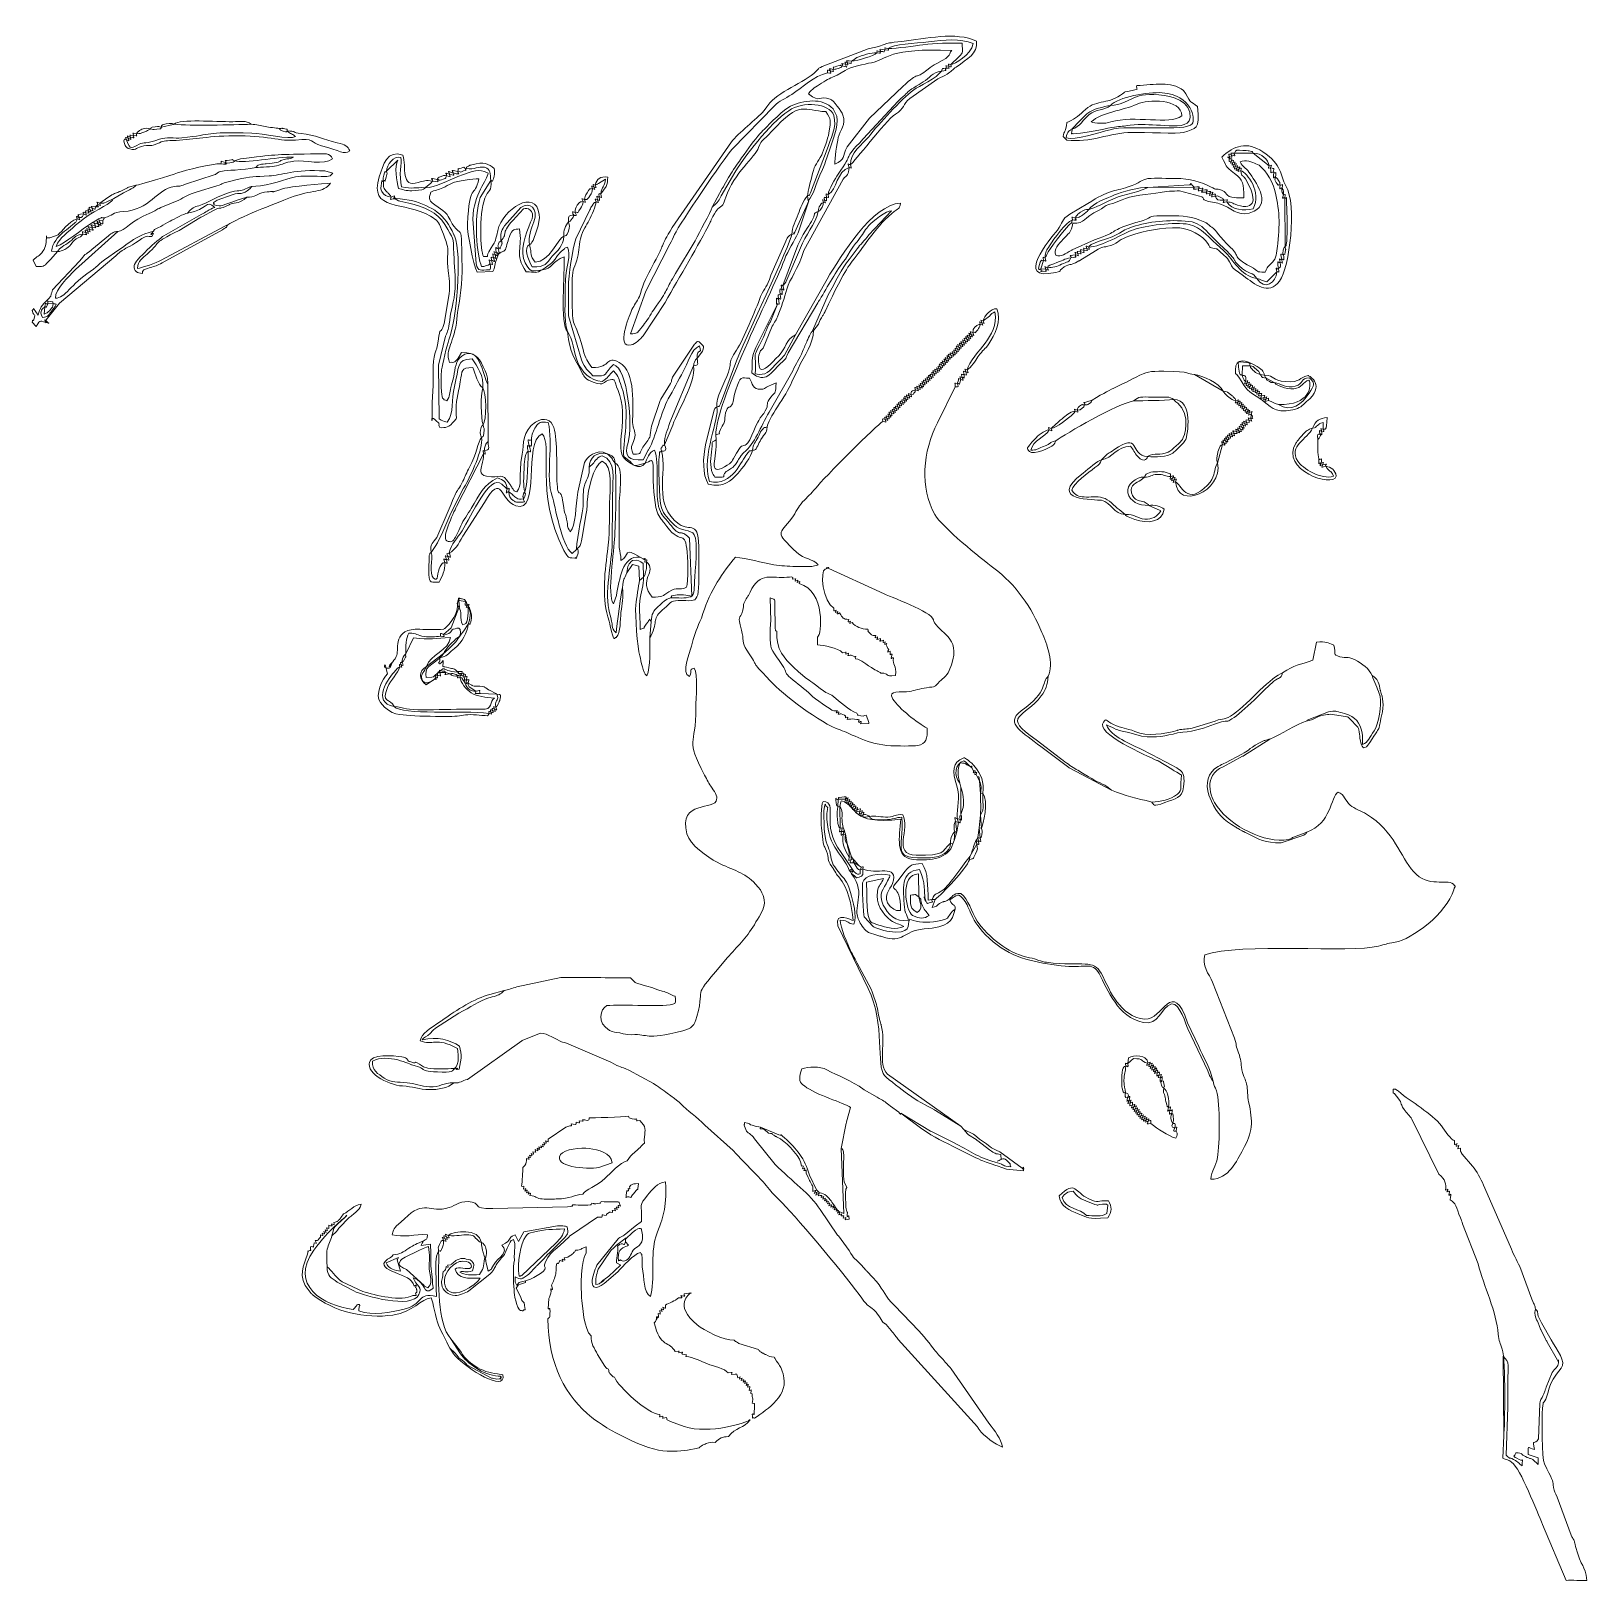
# Model space of a CAD drawing. Header units: millimetres. Extents: x -626 to 457, y -98 to 273.
# Drawn here: x 277.3 to 457.2, y -97.7 to 81.5 of the extents above.
import ezdxf

# ---------------------------------------------------------------- set-up
doc = ezdxf.new("R2010")
doc.units = ezdxf.units.MM
doc.header["$MEASUREMENT"] = 0
doc.layers.add('Layer 1', color=7, linetype='Continuous')

msp = doc.modelspace()

# ---------------------------------------------------------------- linework, layer by layer
at = {"layer": 'Layer 1', "color": 250, "lineweight": 9}
for points, knots in [([(367.0874, 62.4335), (366.563, 61.9094), (366.2672, 60.9869), (366.0064, 60.3067), (366.0064, 60.3067), (365.7075, 59.527), (365.2661, 58.8397), (365.2772, 57.9732), (365.2772, 57.9732), (364.836, 57.8112), (364.7673, 57.6217), (364.4708, 56.9377), (364.4708, 56.9377), (364.4708, 56.9377), (362.843, 53.269), (362.843, 53.269), (362.843, 53.269), (362.4226, 51.7462), (362.1294, 51.958), (361.6618, 50.7755), (361.6618, 50.7755), (361.0257, 49.1673), (359.7236, 45.8777), (358.8715, 44.5868), (358.8715, 44.5868), (357.7576, 42.899), (358.434, 43.466), (357.9305, 42.0378), (357.9305, 42.0378), (357.4815, 40.7646), (356.443, 39.1036), (356.6071, 38.0133), (356.6071, 38.0133), (356.3472, 37.8561), (356.4958, 38.0499), (356.2734, 37.6557), (356.2734, 37.6557), (356.2734, 37.6557), (355.3113, 33.8361), (355.3113, 33.8361), (355.3113, 33.8361), (354.9587, 32.0991), (354.9338, 30.2434), (355.6018, 29.0924), (355.6018, 29.0924), (357.5304, 28.6502), (358.157, 29.4884), (359.0103, 30.3317), (359.0103, 30.3317), (359.4582, 30.7744), (360.6834, 32.4497), (360.7246, 33.0094), (360.7246, 33.0094), (361.2661, 33.1124), (361.0315, 33.0509), (361.3219, 33.5341), (361.3219, 33.5341), (361.4543, 33.7544), (361.5587, 34.0412), (361.6864, 34.2586), (361.6864, 34.2586), (362.1874, 35.1126), (362.2992, 34.7684), (362.4328, 35.7199), (362.4328, 35.7199), (361.8998, 35.5074), (362.255, 35.8678), (361.7571, 35.2826), (361.7571, 35.2826), (361.6067, 35.1063), (361.5329, 34.8228), (361.393, 34.5408), (361.393, 34.5408), (361.0642, 33.8789), (360.7855, 33.7953), (360.7246, 33.0094), (360.7246, 33.0094), (360.1413, 32.8318), (360.5706, 33.1309), (360.0586, 32.5723), (360.0586, 32.5723), (359.4639, 31.9232), (358.4856, 28.8118), (355.7337, 29.4056), (355.7337, 29.4056), (354.8021, 32.4954), (356.9376, 36.719), (356.6071, 38.0133), (356.6071, 38.0133), (357.0678, 38.2097), (356.7581, 37.9431), (357.0165, 38.3663), (357.0165, 38.3663), (357.0165, 38.3663), (358.7572, 43.0523), (358.7572, 43.0523), (358.7572, 43.0523), (359.5641, 45.1846), (365.2133, 57.1458), (365.2772, 57.9732), (365.2772, 57.9732), (365.8879, 58.2658), (365.2718, 57.7941), (365.5953, 58.2296), (365.5953, 58.2296), (365.5953, 58.2296), (367.2336, 61.8385), (367.2336, 61.8385), (367.2336, 61.8385), (367.2336, 61.8385), (367.1374, 61.8483), (367.1374, 61.8483), (367.1374, 61.8483), (367.1374, 61.8483), (367.0874, 62.4335), (367.0874, 62.4335), (367.0874, 62.4335), (367.542, 62.6501), (367.1192, 62.2169), (367.4413, 62.78), (367.4413, 62.78), (367.4413, 62.78), (369.3351, 67.8201), (369.3351, 67.8201), (369.3351, 67.8201), (369.7054, 68.8855), (370.5276, 70.4577), (370.1198, 71.7202), (370.1198, 71.7202), (369.6457, 73.1875), (366.5163, 73.392), (364.9088, 72.2785), (364.9088, 72.2785), (362.6195, 70.6927), (359.8214, 67.0279), (358.3918, 64.6775), (358.3918, 64.6775), (358.3918, 64.6775), (357.1051, 62.4368), (357.1051, 62.4368), (357.1051, 62.4368), (356.7434, 61.6928), (356.5651, 61.5609), (356.0507, 61.1126), (356.0507, 61.1126), (355.877, 60.455), (354.5736, 58.2571), (354.0976, 57.242), (354.0976, 57.242), (354.0976, 57.242), (351.8319, 53.4566), (351.8319, 53.4566), (351.8319, 53.4566), (350.6396, 51.5541), (351.1321, 51.8311), (349.5723, 49.6811), (349.5723, 49.6811), (349.1348, 49.0781), (348.8448, 48.4922), (348.4175, 47.8969), (348.4175, 47.8969), (348.1602, 47.538), (348.0454, 47.3734), (347.7827, 47.0647), (347.7827, 47.0647), (347.3569, 46.5644), (347.4465, 46.5083), (346.601, 46.4635), (346.601, 46.4635), (346.601, 46.4635), (348.3832, 51.4239), (348.3832, 51.4239), (348.3832, 51.4239), (348.3832, 51.4239), (351.1752, 56.8537), (351.1752, 56.8537), (351.1752, 56.8537), (351.3933, 57.2002), (351.5319, 57.6056), (351.7147, 57.9797), (351.7147, 57.9797), (352.3298, 59.2389), (357.3901, 66.6818), (358.3582, 67.8347), (358.3582, 67.8347), (358.3582, 67.8347), (363.2469, 72.8538), (363.2469, 72.8538), (363.2469, 72.8538), (363.8263, 73.3757), (364.4832, 73.6605), (365.2521, 74.1507), (365.2521, 74.1507), (366.5801, 74.9975), (367.7653, 76.2645), (369.3907, 76.663), (369.3907, 76.663), (369.3907, 77.0815), (369.292, 77.0148), (369.6831, 76.8696), (369.6831, 76.8696), (369.7823, 77.0914), (369.2491, 77.2142), (370.0355, 77.0553), (370.0355, 77.0553), (370.2179, 77.4908), (369.7377, 77.1631), (370.4858, 77.42), (370.4858, 77.42), (371.0045, 77.5982), (370.7106, 77.5053), (371.0998, 77.4512), (371.0998, 77.4512), (371.2447, 77.6831), (370.7026, 77.8319), (371.4622, 77.6439), (371.4622, 77.6439), (371.3863, 77.9963), (371.3339, 77.9244), (371.6729, 77.7936), (371.6729, 77.7936), (371.7974, 77.9194), (371.1765, 78.1865), (372.1927, 77.9868), (372.1927, 77.9868), (372.228, 78.021), (372.2824, 78.1213), (372.3018, 78.0862), (372.3018, 78.0862), (372.3018, 78.0862), (372.7876, 78.4078), (372.7876, 78.4078), (372.7876, 78.4078), (373.3211, 78.6575), (374.4584, 79.0316), (375.094, 78.9506), (375.094, 78.9506), (375.2779, 79.1579), (374.744, 79.2889), (375.4765, 79.1204), (375.4765, 79.1204), (375.665, 79.2679), (375.0204, 79.4868), (376.0126, 79.3036), (376.0126, 79.3036), (376.1917, 79.5139), (375.6743, 79.6738), (376.4117, 79.4593), (376.4117, 79.4593), (376.9058, 79.9897), (379.6022, 80.0474), (381.0685, 80.2384), (381.0685, 80.2384), (382.8774, 80.4742), (384.7017, 80.6341), (386.2403, 80.0588), (386.2403, 80.0588), (385.9999, 78.6385), (384.0537, 77.6881), (383.6376, 77.5982), (383.6376, 77.5982), (383.7128, 77.2524), (383.7691, 77.3225), (383.429, 77.4334), (383.429, 77.4334), (383.2694, 77.1638), (383.7762, 77.1438), (383.1111, 77.211), (383.1111, 77.211), (382.8486, 76.8047), (383.4548, 76.9743), (382.554, 76.8573), (382.554, 76.8573), (382.1401, 76.085), (379.8779, 75.0724), (379.3809, 74.6936), (379.3809, 74.6936), (377.7989, 73.4879), (375.3938, 70.8047), (374.1523, 69.2719), (374.1523, 69.2719), (373.4855, 68.4485), (371.8951, 67.3092), (372.0695, 66.0667), (372.0695, 66.0667), (371.8132, 65.9528), (371.6339, 66.4788), (371.8825, 65.6983), (371.8825, 65.6983), (370.4841, 65.3199), (370.4765, 63.075), (369.4581, 62.6022), (369.4581, 62.6022), (369.5406, 61.9501), (369.5016, 62.3748), (369.2612, 62.2496), (369.2612, 62.2496), (369.3134, 61.5167), (369.2959, 62.0181), (369.0436, 61.9152), (369.0436, 61.9152), (369.1692, 61.5371), (369.2905, 61.5527), (368.9205, 61.6644), (368.9205, 61.6644), (368.8798, 61.3954), (368.9524, 61.4548), (368.7757, 61.1128), (368.7757, 61.1128), (368.7512, 61.0658), (368.6606, 60.9259), (368.6279, 60.8847), (368.6279, 60.8847), (368.3927, 60.5867), (368.5996, 60.7907), (368.3169, 60.6177), (368.3169, 60.6177), (367.9918, 59.0396), (366.7915, 57.9374), (366.2691, 56.4032), (366.2691, 56.4032), (366.2691, 56.4032), (364.572, 52.4624), (364.572, 52.4624), (364.572, 52.4624), (364.5499, 52.4291), (364.5181, 52.383), (364.4953, 52.3522), (364.4953, 52.3522), (364.3216, 52.1153), (364.3587, 52.1679), (364.2259, 52.0533), (364.2259, 52.0533), (364.4687, 51.1469), (364.3013, 51.71), (364.1243, 51.6111), (364.1243, 51.6111), (364.2047, 50.6659), (364.0634, 51.2138), (363.9134, 51.0813), (363.9134, 51.0813), (364.0901, 50.04), (363.8891, 50.6754), (363.7228, 50.5483), (363.7228, 50.5483), (363.9019, 49.4872), (363.7083, 50.1038), (363.5042, 49.8987), (363.5042, 49.8987), (363.5042, 49.8987), (363.6091, 49.8883), (363.6091, 49.8883), (363.6091, 49.8883), (363.6091, 49.8883), (362.8482, 47.9748), (362.8482, 47.9748), (362.8482, 47.9748), (362.6223, 47.5781), (362.926, 48.1436), (362.6526, 47.6289), (362.6526, 47.6289), (362.5268, 47.392), (362.5614, 47.4832), (362.4096, 47.1273), (362.4096, 47.1273), (362.2184, 46.6799), (362.179, 46.5081), (361.9732, 46.0867), (361.9732, 46.0867), (360.4796, 43.03), (361.2463, 44.8517), (361.0274, 41.8414), (361.0274, 41.8414), (362.3691, 41.6374), (362.4144, 41.9393), (363.8859, 43.4246), (363.8859, 43.4246), (364.1042, 43.6451), (364.2096, 43.7391), (364.4022, 44.0135), (364.4022, 44.0135), (364.4022, 44.0135), (365.6818, 46.3557), (365.6818, 46.3557), (365.6818, 46.3557), (364.5107, 45.7969), (364.6424, 44.8292), (363.7468, 43.9327), (363.7468, 43.9327), (362.9021, 43.0874), (361.9771, 42.0337), (361.6135, 42.4258), (361.6135, 42.4258), (361.3847, 42.7443), (361.3321, 43.7177), (361.5147, 44.2195), (361.5147, 44.2195), (361.7783, 44.9435), (361.5231, 44.2199), (361.9377, 44.8212), (361.9377, 44.8212), (361.9377, 44.8212), (362.9058, 47.1561), (362.9058, 47.1561), (362.9058, 47.1561), (363.1525, 47.6974), (363.4079, 47.9469), (363.6093, 48.455), (363.6093, 48.455), (364.0206, 49.4937), (364.4165, 50.6314), (364.6928, 51.6334), (364.6928, 51.6334), (365.0461, 52.9144), (365.9644, 53.7988), (366.6609, 56.095), (366.6609, 56.095), (366.6609, 56.095), (371.1919, 64.3628), (371.1919, 64.3628), (371.1919, 64.3628), (371.7019, 64.9036), (371.8405, 64.8478), (371.8825, 65.6983), (371.8825, 65.6983), (372.2033, 65.7236), (372.1962, 65.3602), (372.0695, 66.0667), (372.0695, 66.0667), (372.4169, 66.2317), (376.0117, 71.0462), (377.2527, 71.8731), (377.2527, 71.8731), (378.2782, 72.5564), (378.1097, 72.985), (378.9109, 73.6937), (378.9109, 73.6937), (378.9109, 73.6937), (382.1479, 75.9531), (382.1479, 75.9531), (382.1479, 75.9531), (382.5711, 76.2104), (382.8568, 76.2693), (383.2465, 76.5136), (383.2465, 76.5136), (383.6811, 76.786), (383.8654, 77.0347), (384.2631, 77.3217), (384.2631, 77.3217), (385.5994, 78.2861), (386.741, 78.8453), (386.6293, 80.2986), (386.6293, 80.2986), (384.2336, 81.4759), (380.7596, 80.568), (377.9971, 80.2789), (377.9971, 80.2789), (375.0845, 79.9737), (377.0104, 80.0417), (374.0837, 79.4238), (374.0837, 79.4238), (374.0837, 79.4238), (368.7893, 77.3847), (368.7893, 77.3847), (368.7893, 77.3847), (368.0334, 76.9892), (368.7265, 77.4657), (368.0711, 76.833), (368.0711, 76.833), (366.7385, 75.5461), (363.5974, 74.4595), (362.4943, 72.8847), (362.4943, 72.8847), (362.4713, 72.852), (362.4425, 72.8061), (362.4196, 72.7732), (362.4196, 72.7732), (362.4196, 72.7732), (362.0217, 72.2445), (362.0217, 72.2445), (362.0217, 72.2445), (361.2349, 71.3476), (359.0327, 69.6559), (358.2735, 68.6579), (358.2735, 68.6579), (358.2735, 68.6579), (351.4436, 58.7791), (351.4436, 58.7791), (351.4436, 58.7791), (349.9398, 56.2663), (350.6695, 57.2424), (349.7687, 55.5026), (349.7687, 55.5026), (349.239, 54.479), (348.6548, 53.4293), (348.1721, 52.3314), (348.1721, 52.3314), (347.8957, 51.7027), (347.8303, 51.1883), (347.5342, 50.589), (347.5342, 50.589), (347.2507, 50.0155), (346.9222, 49.6391), (346.6948, 49.0736), (346.6948, 49.0736), (346.4851, 48.552), (344.877, 44.7289), (346.7078, 45.1861), (346.7078, 45.1861), (347.2163, 45.313), (347.7532, 45.8495), (348.0712, 46.2432), (348.0712, 46.2432), (348.0712, 46.2432), (350.6314, 50.1017), (350.6314, 50.1017), (350.6314, 50.1017), (352.2412, 53.0407), (354.5459, 56.7805), (355.8261, 59.3942), (355.8261, 59.3942), (355.851, 59.4451), (355.9242, 59.5908), (355.9487, 59.6417), (355.9487, 59.6417), (357.0866, 62.0116), (357.0173, 60.3853), (357.645, 62.2795), (357.645, 62.2795), (358.578, 65.0962), (361.0347, 66.8975), (361.4311, 68.0118), (361.4311, 68.0118), (361.8235, 69.1147), (361.8277, 68.6141), (362.9355, 69.8634), (362.9355, 69.8634), (366.2276, 73.5759), (366.6889, 72.2382), (369.2017, 72.1748), (369.2017, 72.1748), (369.8079, 71.2727), (369.7986, 71.2064), (369.5465, 69.6724), (369.5465, 69.6724), (369.4451, 69.0553), (368.958, 67.7062), (368.7204, 67.1847), (368.7204, 67.1847), (368.2697, 66.1943), (367.9033, 66.0961), (367.6615, 64.9966), (367.6615, 64.9966), (367.4865, 64.2008), (367.0731, 62.9806), (367.0874, 62.4335)], [0, 0, 0, 0, 0.00714286, 0.00714286, 0.00714286, 0.00714286, 0.01428571, 0.01428571, 0.01428571, 0.01428571, 0.02142857, 0.02142857, 0.02142857, 0.02142857, 0.02857143, 0.02857143, 0.02857143, 0.02857143, 0.03571429, 0.03571429, 0.03571429, 0.03571429, 0.04285714, 0.04285714, 0.04285714, 0.04285714, 0.05, 0.05, 0.05, 0.05, 0.05714286, 0.05714286, 0.05714286, 0.05714286, 0.06428571, 0.06428571, 0.06428571, 0.06428571, 0.07142857, 0.07142857, 0.07142857, 0.07142857, 0.07857143, 0.07857143, 0.07857143, 0.07857143, 0.08571429, 0.08571429, 0.08571429, 0.08571429, 0.09285714, 0.09285714, 0.09285714, 0.09285714, 0.1, 0.1, 0.1, 0.1, 0.10714286, 0.10714286, 0.10714286, 0.10714286, 0.11428571, 0.11428571, 0.11428571, 0.11428571, 0.12142857, 0.12142857, 0.12142857, 0.12142857, 0.12857143, 0.12857143, 0.12857143, 0.12857143, 0.13571429, 0.13571429, 0.13571429, 0.13571429, 0.14285714, 0.14285714, 0.14285714, 0.14285714, 0.15, 0.15, 0.15, 0.15, 0.15714286, 0.15714286, 0.15714286, 0.15714286, 0.16428571, 0.16428571, 0.16428571, 0.16428571, 0.17142857, 0.17142857, 0.17142857, 0.17142857, 0.17857143, 0.17857143, 0.17857143, 0.17857143, 0.18571429, 0.18571429, 0.18571429, 0.18571429, 0.19285714, 0.19285714, 0.19285714, 0.19285714, 0.2, 0.2, 0.2, 0.2, 0.20714286, 0.20714286, 0.20714286, 0.20714286, 0.21428571, 0.21428571, 0.21428571, 0.21428571, 0.22142857, 0.22142857, 0.22142857, 0.22142857, 0.22857143, 0.22857143, 0.22857143, 0.22857143, 0.23571429, 0.23571429, 0.23571429, 0.23571429, 0.24285714, 0.24285714, 0.24285714, 0.24285714, 0.25, 0.25, 0.25, 0.25, 0.25714286, 0.25714286, 0.25714286, 0.25714286, 0.26428571, 0.26428571, 0.26428571, 0.26428571, 0.27142857, 0.27142857, 0.27142857, 0.27142857, 0.27857143, 0.27857143, 0.27857143, 0.27857143, 0.28571429, 0.28571429, 0.28571429, 0.28571429, 0.29285714, 0.29285714, 0.29285714, 0.29285714, 0.3, 0.3, 0.3, 0.3, 0.30714286, 0.30714286, 0.30714286, 0.30714286, 0.31428571, 0.31428571, 0.31428571, 0.31428571, 0.32142857, 0.32142857, 0.32142857, 0.32142857, 0.32857143, 0.32857143, 0.32857143, 0.32857143, 0.33571429, 0.33571429, 0.33571429, 0.33571429, 0.34285714, 0.34285714, 0.34285714, 0.34285714, 0.35, 0.35, 0.35, 0.35, 0.35714286, 0.35714286, 0.35714286, 0.35714286, 0.36428571, 0.36428571, 0.36428571, 0.36428571, 0.37142857, 0.37142857, 0.37142857, 0.37142857, 0.37857143, 0.37857143, 0.37857143, 0.37857143, 0.38571429, 0.38571429, 0.38571429, 0.38571429, 0.39285714, 0.39285714, 0.39285714, 0.39285714, 0.4, 0.4, 0.4, 0.4, 0.40714286, 0.40714286, 0.40714286, 0.40714286, 0.41428571, 0.41428571, 0.41428571, 0.41428571, 0.42142857, 0.42142857, 0.42142857, 0.42142857, 0.42857143, 0.42857143, 0.42857143, 0.42857143, 0.43571429, 0.43571429, 0.43571429, 0.43571429, 0.44285714, 0.44285714, 0.44285714, 0.44285714, 0.45, 0.45, 0.45, 0.45, 0.45714286, 0.45714286, 0.45714286, 0.45714286, 0.46428571, 0.46428571, 0.46428571, 0.46428571, 0.47142857, 0.47142857, 0.47142857, 0.47142857, 0.47857143, 0.47857143, 0.47857143, 0.47857143, 0.48571429, 0.48571429, 0.48571429, 0.48571429, 0.49285714, 0.49285714, 0.49285714, 0.49285714, 0.5, 0.5, 0.5, 0.5, 0.50714286, 0.50714286, 0.50714286, 0.50714286, 0.51428571, 0.51428571, 0.51428571, 0.51428571, 0.52142857, 0.52142857, 0.52142857, 0.52142857, 0.52857143, 0.52857143, 0.52857143, 0.52857143, 0.53571429, 0.53571429, 0.53571429, 0.53571429, 0.54285714, 0.54285714, 0.54285714, 0.54285714, 0.55, 0.55, 0.55, 0.55, 0.55714286, 0.55714286, 0.55714286, 0.55714286, 0.56428571, 0.56428571, 0.56428571, 0.56428571, 0.57142857, 0.57142857, 0.57142857, 0.57142857, 0.57857143, 0.57857143, 0.57857143, 0.57857143, 0.58571429, 0.58571429, 0.58571429, 0.58571429, 0.59285714, 0.59285714, 0.59285714, 0.59285714, 0.6, 0.6, 0.6, 0.6, 0.60714286, 0.60714286, 0.60714286, 0.60714286, 0.61428571, 0.61428571, 0.61428571, 0.61428571, 0.62142857, 0.62142857, 0.62142857, 0.62142857, 0.62857143, 0.62857143, 0.62857143, 0.62857143, 0.63571429, 0.63571429, 0.63571429, 0.63571429, 0.64285714, 0.64285714, 0.64285714, 0.64285714, 0.65, 0.65, 0.65, 0.65, 0.65714286, 0.65714286, 0.65714286, 0.65714286, 0.66428571, 0.66428571, 0.66428571, 0.66428571, 0.67142857, 0.67142857, 0.67142857, 0.67142857, 0.67857143, 0.67857143, 0.67857143, 0.67857143, 0.68571429, 0.68571429, 0.68571429, 0.68571429, 0.69285714, 0.69285714, 0.69285714, 0.69285714, 0.7, 0.7, 0.7, 0.7, 0.70714286, 0.70714286, 0.70714286, 0.70714286, 0.71428571, 0.71428571, 0.71428571, 0.71428571, 0.72142857, 0.72142857, 0.72142857, 0.72142857, 0.72857143, 0.72857143, 0.72857143, 0.72857143, 0.73571429, 0.73571429, 0.73571429, 0.73571429, 0.74285714, 0.74285714, 0.74285714, 0.74285714, 0.75, 0.75, 0.75, 0.75, 0.75714286, 0.75714286, 0.75714286, 0.75714286, 0.76428571, 0.76428571, 0.76428571, 0.76428571, 0.77142857, 0.77142857, 0.77142857, 0.77142857, 0.77857143, 0.77857143, 0.77857143, 0.77857143, 0.78571429, 0.78571429, 0.78571429, 0.78571429, 0.79285714, 0.79285714, 0.79285714, 0.79285714, 0.8, 0.8, 0.8, 0.8, 0.80714286, 0.80714286, 0.80714286, 0.80714286, 0.81428571, 0.81428571, 0.81428571, 0.81428571, 0.82142857, 0.82142857, 0.82142857, 0.82142857, 0.82857143, 0.82857143, 0.82857143, 0.82857143, 0.83571429, 0.83571429, 0.83571429, 0.83571429, 0.84285714, 0.84285714, 0.84285714, 0.84285714, 0.85, 0.85, 0.85, 0.85, 0.85714286, 0.85714286, 0.85714286, 0.85714286, 0.86428571, 0.86428571, 0.86428571, 0.86428571, 0.87142857, 0.87142857, 0.87142857, 0.87142857, 0.87857143, 0.87857143, 0.87857143, 0.87857143, 0.88571429, 0.88571429, 0.88571429, 0.88571429, 0.89285714, 0.89285714, 0.89285714, 0.89285714, 0.9, 0.9, 0.9, 0.9, 0.90714286, 0.90714286, 0.90714286, 0.90714286, 0.91428571, 0.91428571, 0.91428571, 0.91428571, 0.92142857, 0.92142857, 0.92142857, 0.92142857, 0.92857143, 0.92857143, 0.92857143, 0.92857143, 0.93571429, 0.93571429, 0.93571429, 0.93571429, 0.94285714, 0.94285714, 0.94285714, 0.94285714, 0.95, 0.95, 0.95, 0.95, 0.95714286, 0.95714286, 0.95714286, 0.95714286, 0.96428571, 0.96428571, 0.96428571, 0.96428571, 0.97142857, 0.97142857, 0.97142857, 0.97142857, 0.97857143, 0.97857143, 0.97857143, 0.97857143, 0.98571429, 0.98571429, 0.98571429, 0.98571429, 1, 1, 1, 1]), ([(376.4117, 79.4593), (376.3959, 79.2269), (376.6762, 79.2859), (376.0126, 79.3036), (376.0126, 79.3036), (375.8471, 78.9016), (376.1083, 79.1449), (375.4765, 79.1204), (375.4765, 79.1204), (375.4653, 78.8575), (375.6899, 78.9359), (375.094, 78.9506), (375.094, 78.9506), (374.8081, 78.6296), (372.8429, 78.0429), (372.1927, 77.9868), (372.1927, 77.9868), (372.0129, 77.5642), (372.3298, 77.7912), (371.6729, 77.7936), (371.6729, 77.7936), (371.7877, 77.464), (371.8113, 77.5606), (371.4622, 77.6439), (371.4622, 77.6439), (371.5076, 77.2417), (371.9921, 77.2307), (371.0998, 77.4512), (371.0998, 77.4512), (370.9148, 77.209), (371.131, 77.3446), (370.679, 77.172), (370.679, 77.172), (370.3021, 77.028), (370.3916, 77.0947), (370.0355, 77.0553), (370.0355, 77.0553), (369.9972, 76.7349), (370.3153, 76.7637), (369.6831, 76.8696), (369.6831, 76.8696), (369.8555, 76.4711), (369.8588, 76.6191), (369.3907, 76.663), (369.3907, 76.663), (367.7653, 76.2645), (366.5801, 74.9975), (365.2521, 74.1507), (365.2521, 74.1507), (364.4832, 73.6605), (363.8263, 73.3757), (363.2469, 72.8538), (363.2469, 72.8538), (363.2469, 72.8538), (358.3582, 67.8347), (358.3582, 67.8347), (358.3582, 67.8347), (357.3901, 66.6818), (352.3298, 59.2389), (351.7147, 57.9797), (351.7147, 57.9797), (351.5319, 57.6056), (351.3933, 57.2002), (351.1752, 56.8537), (351.1752, 56.8537), (351.1752, 56.8537), (348.3832, 51.4239), (348.3832, 51.4239), (348.3832, 51.4239), (348.3832, 51.4239), (346.601, 46.4635), (346.601, 46.4635), (346.601, 46.4635), (347.4465, 46.5083), (347.3569, 46.5644), (347.7827, 47.0647), (347.7827, 47.0647), (348.0454, 47.3734), (348.1602, 47.538), (348.4175, 47.8969), (348.4175, 47.8969), (348.8448, 48.4922), (349.1348, 49.0781), (349.5723, 49.6811), (349.5723, 49.6811), (351.1321, 51.8311), (350.6396, 51.5541), (351.8319, 53.4566), (351.8319, 53.4566), (351.8319, 53.4566), (354.0976, 57.242), (354.0976, 57.242), (354.0976, 57.242), (354.5736, 58.2571), (355.877, 60.455), (356.0507, 61.1126), (356.0507, 61.1126), (356.0507, 61.1126), (357.2034, 63.2767), (357.2034, 63.2767), (357.2034, 63.2767), (357.2246, 63.3074), (357.2573, 63.3499), (357.2781, 63.3811), (357.2781, 63.3811), (357.308, 63.4257), (357.3903, 63.5548), (357.4182, 63.6018), (357.4182, 63.6018), (357.4182, 63.6018), (357.953, 64.5515), (357.953, 64.5515), (357.953, 64.5515), (357.9811, 64.5976), (358.0604, 64.7243), (358.0888, 64.77), (358.0888, 64.77), (358.0888, 64.77), (358.2246, 64.9931), (358.2246, 64.9931), (358.2246, 64.9931), (358.8514, 65.9965), (361.143, 69.2734), (361.9158, 69.9667), (361.9158, 69.9667), (361.9158, 69.9667), (362.1012, 70.1528), (362.1012, 70.1528), (362.1012, 70.1528), (362.7009, 70.765), (364.3918, 72.4578), (365.1193, 72.8), (365.1193, 72.8), (366.5611, 73.4784), (368.8363, 73.8353), (370.0279, 72.4886), (370.0279, 72.4886), (370.0279, 72.4886), (370.4667, 71.6275), (370.4667, 71.6275), (370.4667, 71.6275), (370.737, 70.4049), (369.9036, 68.7166), (369.6714, 67.8169), (369.6714, 67.8169), (369.6714, 67.8169), (369.1618, 66.3913), (369.1618, 66.3913), (369.1618, 66.3913), (369.0124, 65.9612), (369.0496, 65.9131), (368.8114, 65.4607), (368.8114, 65.4607), (367.8684, 63.6682), (367.91, 62.6356), (367.1374, 61.8483), (367.1374, 61.8483), (367.1374, 61.8483), (367.2336, 61.8385), (367.2336, 61.8385), (367.2336, 61.8385), (367.2336, 61.8385), (365.9867, 58.1709), (365.9867, 58.1709), (365.9867, 58.1709), (365.5312, 57.1014), (364.8828, 56.2724), (364.407, 55.0264), (364.407, 55.0264), (362.8168, 50.8643), (356.4259, 38.5138), (356.4819, 34.7871), (356.4819, 34.7871), (357.2874, 35.1033), (356.506, 34.5413), (357.2138, 35.8072), (357.2138, 35.8072), (357.5397, 36.39), (357.3212, 35.8009), (357.4594, 36.2261), (357.4594, 36.2261), (357.5828, 36.6059), (357.4711, 36.9007), (357.6052, 37.3503), (357.6052, 37.3503), (357.8674, 38.2301), (357.9982, 37.876), (358.2038, 38.1027), (358.2038, 38.1027), (358.6367, 38.5805), (358.3166, 38.4166), (358.8039, 40.0167), (358.8039, 40.0167), (359.3127, 41.6868), (359.4091, 41.3489), (360.3607, 41.3586), (360.3607, 41.3586), (360.73, 40.7468), (360.7452, 40.0065), (361.6784, 40.0648), (361.6784, 40.0648), (362.4098, 40.1105), (361.7893, 40.1904), (363.4497, 40.7949), (363.4497, 40.7949), (363.3858, 39.5458), (363.4544, 39.8673), (362.8395, 39.1566), (362.8395, 39.1566), (362.1543, 38.365), (362.6782, 38.3956), (362.2017, 37.5661), (362.2017, 37.5661), (361.6262, 36.5644), (361.8736, 37.573), (360.6503, 34.771), (360.6503, 34.771), (359.8914, 33.0325), (359.7439, 33.8818), (359.2828, 33.3336), (359.2828, 33.3336), (359.2828, 33.3336), (358.8865, 32.6817), (358.8865, 32.6817), (358.8865, 32.6817), (358.2044, 31.566), (358.5425, 31.7285), (357.4676, 31.1002), (357.4676, 31.1002), (355.5184, 29.9607), (356.6145, 32.1892), (356.5168, 34.209), (356.5168, 34.209), (355.8584, 33.8711), (356.153, 34.0784), (356.0265, 33.1865), (356.0265, 33.1865), (355.8801, 32.1536), (355.7473, 31.2325), (356.1105, 30.3627), (356.1105, 30.3627), (356.1322, 30.3114), (356.169, 30.2494), (356.188, 30.2079), (356.188, 30.2079), (356.208, 30.1641), (356.2608, 30.0212), (356.2764, 30.0497), (356.2764, 30.0497), (356.2922, 30.0794), (356.3336, 29.9397), (356.3704, 29.8901), (356.3704, 29.8901), (358.1475, 29.8886), (356.9272, 29.9124), (357.6918, 30.5514), (357.6918, 30.5514), (358.0154, 30.8216), (358.2835, 30.8071), (358.7359, 31.3538), (358.7359, 31.3538), (359.3521, 32.0986), (358.9003, 31.976), (359.996, 32.9938), (359.996, 32.9938), (361.0882, 34.0087), (361.8545, 36.1632), (362.8135, 37.7049), (362.8135, 37.7049), (362.8135, 37.7049), (365.3762, 42.2005), (365.3762, 42.2005), (365.3762, 42.2005), (365.7294, 43.0166), (366.137, 43.5574), (366.5072, 44.4473), (366.5072, 44.4473), (366.7049, 44.9232), (366.8511, 45.25), (367.0577, 45.7024), (367.0577, 45.7024), (367.0865, 45.7657), (367.3395, 46.3199), (367.3456, 46.3301), (367.3456, 46.3301), (367.6273, 46.8053), (367.4309, 46.5616), (367.7846, 46.9058), (367.7846, 46.9058), (367.7846, 46.9058), (367.6624, 46.8183), (367.6624, 46.8183), (367.6624, 46.8183), (367.6624, 46.8183), (369.4813, 50.9895), (369.4813, 50.9895), (369.4813, 50.9895), (370.2618, 52.3572), (371.0712, 54.1258), (371.883, 55.0586), (371.883, 55.0586), (371.883, 55.0586), (372.8266, 56.2999), (372.8266, 56.2999), (372.8266, 56.2999), (373.1706, 56.8285), (373.6594, 57.1788), (374.1629, 57.9117), (374.1629, 57.9117), (374.1629, 57.9117), (376.805, 60.7101), (376.805, 60.7101), (376.805, 60.7101), (376.2133, 60.7738), (374.5532, 59.4223), (374.1662, 58.9998), (374.1662, 58.9998), (373.8638, 58.6695), (373.4965, 58.0626), (373.1764, 57.6054), (373.1764, 57.6054), (372.4539, 56.5745), (372.5979, 57.0687), (371.7394, 55.5654), (371.7394, 55.5654), (371.7394, 55.5654), (371.4537, 55.1102), (371.4537, 55.1102), (371.4537, 55.1102), (370.4098, 53.7526), (369.3998, 51.9374), (368.488, 50.4237), (368.488, 50.4237), (368.4194, 50.3096), (368.2797, 50.0844), (368.2762, 50.0787), (368.2762, 50.0787), (368.2762, 50.0787), (364.8572, 44.2838), (364.8572, 44.2838), (364.8572, 44.2838), (364.4568, 43.4428), (364.8146, 43.8377), (363.9339, 43.0099), (363.9339, 43.0099), (362.8352, 41.9774), (362.2554, 40.6677), (360.6406, 41.9555), (360.6406, 41.9555), (360.7248, 43.7998), (360.5892, 43.6806), (361.1017, 44.9011), (361.1017, 44.9011), (361.1017, 44.9011), (363.6091, 49.8883), (363.6091, 49.8883), (363.6091, 49.8883), (363.6091, 49.8883), (363.5042, 49.8987), (363.5042, 49.8987), (363.5042, 49.8987), (363.4832, 51.017), (363.5112, 50.4029), (363.7228, 50.5483), (363.7228, 50.5483), (363.6751, 51.1097), (363.5796, 50.8604), (363.9134, 51.0813), (363.9134, 51.0813), (363.8484, 52.0466), (363.943, 51.5155), (364.1243, 51.6111), (364.1243, 51.6111), (363.9721, 52.4341), (364.0591, 51.9652), (364.2259, 52.0533), (364.2259, 52.0533), (364.2259, 52.0533), (365.9627, 56.7454), (365.9627, 56.7454), (365.9627, 56.7454), (366.9278, 58.8129), (367.2986, 58.8978), (367.7027, 59.7641), (367.7027, 59.7641), (368.0819, 60.5772), (367.6622, 60.3034), (368.3169, 60.6177), (368.3169, 60.6177), (368.3891, 60.9731), (368.3594, 61.029), (368.5491, 61.3328), (368.5491, 61.3328), (368.7692, 61.6854), (368.6702, 61.5195), (368.9205, 61.6644), (368.9205, 61.6644), (368.8008, 62.0426), (368.678, 62.0296), (369.0436, 61.9152), (369.0436, 61.9152), (369.0083, 62.5219), (368.9704, 62.1879), (369.2612, 62.2496), (369.2612, 62.2496), (369.1978, 62.8914), (369.1662, 62.5539), (369.4581, 62.6022), (369.4581, 62.6022), (369.5586, 63.1387), (370.2744, 64.4579), (370.6131, 64.9266), (370.6131, 64.9266), (372.6276, 67.7116), (370.9064, 66.2612), (373.5156, 69.0033), (373.5156, 69.0033), (373.5156, 69.0033), (377.5609, 73.3954), (377.5609, 73.3954), (377.5609, 73.3954), (379.5136, 75.0709), (377.7532, 73.9289), (380.4638, 75.5974), (380.4638, 75.5974), (381.2387, 76.0746), (381.4752, 76.6994), (382.554, 76.8573), (382.554, 76.8573), (382.7609, 77.2547), (382.5666, 77.1025), (383.1111, 77.211), (383.1111, 77.211), (383.1228, 77.5844), (382.9244, 77.4206), (383.429, 77.4334), (383.429, 77.4334), (383.3363, 77.7659), (383.2943, 77.6827), (383.6376, 77.5982), (383.6376, 77.5982), (383.6376, 77.5982), (384.5784, 78.4977), (384.5784, 78.4977), (384.5784, 78.4977), (385.1396, 79.1059), (384.9757, 78.9987), (384.9757, 80.0666), (384.9757, 80.0666), (383.4318, 80.1221), (381.9379, 80.1084), (380.4042, 79.8893), (380.4042, 79.8893), (379.5427, 79.7662), (377.4063, 79.4881), (376.4117, 79.4593)], [0, 0, 0, 0, 0.00869565, 0.00869565, 0.00869565, 0.00869565, 0.0173913, 0.0173913, 0.0173913, 0.0173913, 0.02608696, 0.02608696, 0.02608696, 0.02608696, 0.03478261, 0.03478261, 0.03478261, 0.03478261, 0.04347826, 0.04347826, 0.04347826, 0.04347826, 0.05217391, 0.05217391, 0.05217391, 0.05217391, 0.06086957, 0.06086957, 0.06086957, 0.06086957, 0.06956522, 0.06956522, 0.06956522, 0.06956522, 0.07826087, 0.07826087, 0.07826087, 0.07826087, 0.08695652, 0.08695652, 0.08695652, 0.08695652, 0.09565217, 0.09565217, 0.09565217, 0.09565217, 0.10434783, 0.10434783, 0.10434783, 0.10434783, 0.11304348, 0.11304348, 0.11304348, 0.11304348, 0.12173913, 0.12173913, 0.12173913, 0.12173913, 0.13043478, 0.13043478, 0.13043478, 0.13043478, 0.13913043, 0.13913043, 0.13913043, 0.13913043, 0.14782609, 0.14782609, 0.14782609, 0.14782609, 0.15652174, 0.15652174, 0.15652174, 0.15652174, 0.16521739, 0.16521739, 0.16521739, 0.16521739, 0.17391304, 0.17391304, 0.17391304, 0.17391304, 0.1826087, 0.1826087, 0.1826087, 0.1826087, 0.19130435, 0.19130435, 0.19130435, 0.19130435, 0.2, 0.2, 0.2, 0.2, 0.20869565, 0.20869565, 0.20869565, 0.20869565, 0.2173913, 0.2173913, 0.2173913, 0.2173913, 0.22608696, 0.22608696, 0.22608696, 0.22608696, 0.23478261, 0.23478261, 0.23478261, 0.23478261, 0.24347826, 0.24347826, 0.24347826, 0.24347826, 0.25217391, 0.25217391, 0.25217391, 0.25217391, 0.26086957, 0.26086957, 0.26086957, 0.26086957, 0.26956522, 0.26956522, 0.26956522, 0.26956522, 0.27826087, 0.27826087, 0.27826087, 0.27826087, 0.28695652, 0.28695652, 0.28695652, 0.28695652, 0.29565217, 0.29565217, 0.29565217, 0.29565217, 0.30434783, 0.30434783, 0.30434783, 0.30434783, 0.31304348, 0.31304348, 0.31304348, 0.31304348, 0.32173913, 0.32173913, 0.32173913, 0.32173913, 0.33043478, 0.33043478, 0.33043478, 0.33043478, 0.33913043, 0.33913043, 0.33913043, 0.33913043, 0.34782609, 0.34782609, 0.34782609, 0.34782609, 0.35652174, 0.35652174, 0.35652174, 0.35652174, 0.36521739, 0.36521739, 0.36521739, 0.36521739, 0.37391304, 0.37391304, 0.37391304, 0.37391304, 0.3826087, 0.3826087, 0.3826087, 0.3826087, 0.39130435, 0.39130435, 0.39130435, 0.39130435, 0.4, 0.4, 0.4, 0.4, 0.40869565, 0.40869565, 0.40869565, 0.40869565, 0.4173913, 0.4173913, 0.4173913, 0.4173913, 0.42608696, 0.42608696, 0.42608696, 0.42608696, 0.43478261, 0.43478261, 0.43478261, 0.43478261, 0.44347826, 0.44347826, 0.44347826, 0.44347826, 0.45217391, 0.45217391, 0.45217391, 0.45217391, 0.46086957, 0.46086957, 0.46086957, 0.46086957, 0.46956522, 0.46956522, 0.46956522, 0.46956522, 0.47826087, 0.47826087, 0.47826087, 0.47826087, 0.48695652, 0.48695652, 0.48695652, 0.48695652, 0.49565217, 0.49565217, 0.49565217, 0.49565217, 0.50434783, 0.50434783, 0.50434783, 0.50434783, 0.51304348, 0.51304348, 0.51304348, 0.51304348, 0.52173913, 0.52173913, 0.52173913, 0.52173913, 0.53043478, 0.53043478, 0.53043478, 0.53043478, 0.53913043, 0.53913043, 0.53913043, 0.53913043, 0.54782609, 0.54782609, 0.54782609, 0.54782609, 0.55652174, 0.55652174, 0.55652174, 0.55652174, 0.56521739, 0.56521739, 0.56521739, 0.56521739, 0.57391304, 0.57391304, 0.57391304, 0.57391304, 0.5826087, 0.5826087, 0.5826087, 0.5826087, 0.59130435, 0.59130435, 0.59130435, 0.59130435, 0.6, 0.6, 0.6, 0.6, 0.60869565, 0.60869565, 0.60869565, 0.60869565, 0.6173913, 0.6173913, 0.6173913, 0.6173913, 0.62608696, 0.62608696, 0.62608696, 0.62608696, 0.63478261, 0.63478261, 0.63478261, 0.63478261, 0.64347826, 0.64347826, 0.64347826, 0.64347826, 0.65217391, 0.65217391, 0.65217391, 0.65217391, 0.66086957, 0.66086957, 0.66086957, 0.66086957, 0.66956522, 0.66956522, 0.66956522, 0.66956522, 0.67826087, 0.67826087, 0.67826087, 0.67826087, 0.68695652, 0.68695652, 0.68695652, 0.68695652, 0.69565217, 0.69565217, 0.69565217, 0.69565217, 0.70434783, 0.70434783, 0.70434783, 0.70434783, 0.71304348, 0.71304348, 0.71304348, 0.71304348, 0.72173913, 0.72173913, 0.72173913, 0.72173913, 0.73043478, 0.73043478, 0.73043478, 0.73043478, 0.73913043, 0.73913043, 0.73913043, 0.73913043, 0.74782609, 0.74782609, 0.74782609, 0.74782609, 0.75652174, 0.75652174, 0.75652174, 0.75652174, 0.76521739, 0.76521739, 0.76521739, 0.76521739, 0.77391304, 0.77391304, 0.77391304, 0.77391304, 0.7826087, 0.7826087, 0.7826087, 0.7826087, 0.79130435, 0.79130435, 0.79130435, 0.79130435, 0.8, 0.8, 0.8, 0.8, 0.80869565, 0.80869565, 0.80869565, 0.80869565, 0.8173913, 0.8173913, 0.8173913, 0.8173913, 0.82608696, 0.82608696, 0.82608696, 0.82608696, 0.83478261, 0.83478261, 0.83478261, 0.83478261, 0.84347826, 0.84347826, 0.84347826, 0.84347826, 0.85217391, 0.85217391, 0.85217391, 0.85217391, 0.86086957, 0.86086957, 0.86086957, 0.86086957, 0.86956522, 0.86956522, 0.86956522, 0.86956522, 0.87826087, 0.87826087, 0.87826087, 0.87826087, 0.88695652, 0.88695652, 0.88695652, 0.88695652, 0.89565217, 0.89565217, 0.89565217, 0.89565217, 0.90434783, 0.90434783, 0.90434783, 0.90434783, 0.91304348, 0.91304348, 0.91304348, 0.91304348, 0.92173913, 0.92173913, 0.92173913, 0.92173913, 0.93043478, 0.93043478, 0.93043478, 0.93043478, 0.93913043, 0.93913043, 0.93913043, 0.93913043, 0.94782609, 0.94782609, 0.94782609, 0.94782609, 0.95652174, 0.95652174, 0.95652174, 0.95652174, 0.96521739, 0.96521739, 0.96521739, 0.96521739, 0.97391304, 0.97391304, 0.97391304, 0.97391304, 0.9826087, 0.9826087, 0.9826087, 0.9826087, 1, 1, 1, 1]), ([(376.4117, 79.4593), (375.6743, 79.6738), (376.1917, 79.5139), (376.0126, 79.3036), (376.0126, 79.3036), (375.0204, 79.4868), (375.665, 79.2679), (375.4765, 79.1204), (375.4765, 79.1204), (374.744, 79.2889), (375.2779, 79.1579), (375.094, 78.9506), (375.094, 78.9506), (374.4584, 79.0316), (373.3211, 78.6575), (372.7876, 78.4078), (372.7876, 78.4078), (372.7876, 78.4078), (372.3018, 78.0862), (372.3018, 78.0862), (372.3018, 78.0862), (372.2824, 78.1213), (372.228, 78.021), (372.1927, 77.9868), (372.1927, 77.9868), (371.1765, 78.1865), (371.7974, 77.9194), (371.6729, 77.7936), (371.6729, 77.7936), (371.3339, 77.9244), (371.3863, 77.9963), (371.4622, 77.6439), (371.4622, 77.6439), (370.7026, 77.8319), (371.2447, 77.6831), (371.0998, 77.4512), (371.0998, 77.4512), (370.7106, 77.5053), (371.0045, 77.5982), (370.4858, 77.42), (370.4858, 77.42), (369.7377, 77.1631), (370.2179, 77.4908), (370.0355, 77.0553), (370.0355, 77.0553), (369.2491, 77.2142), (369.7823, 77.0914), (369.6831, 76.8696), (369.6831, 76.8696), (369.292, 77.0148), (369.3907, 77.0815), (369.3907, 76.663), (369.3907, 76.663), (369.8588, 76.6191), (369.8555, 76.4711), (369.6831, 76.8696), (369.6831, 76.8696), (370.3153, 76.7637), (369.9972, 76.7349), (370.0355, 77.0553), (370.0355, 77.0553), (370.3916, 77.0947), (370.3021, 77.028), (370.679, 77.172), (370.679, 77.172), (371.131, 77.3446), (370.9148, 77.209), (371.0998, 77.4512), (371.0998, 77.4512), (371.9921, 77.2307), (371.5076, 77.2417), (371.4622, 77.6439), (371.4622, 77.6439), (371.8113, 77.5606), (371.7877, 77.464), (371.6729, 77.7936), (371.6729, 77.7936), (372.3298, 77.7912), (372.0129, 77.5642), (372.1927, 77.9868), (372.1927, 77.9868), (372.8429, 78.0429), (374.8081, 78.6296), (375.094, 78.9506), (375.094, 78.9506), (375.6899, 78.9359), (375.4653, 78.8575), (375.4765, 79.1204), (375.4765, 79.1204), (376.1083, 79.1449), (375.8471, 78.9016), (376.0126, 79.3036), (376.0126, 79.3036), (376.6762, 79.2859), (376.3959, 79.2269), (376.4117, 79.4593), (376.4117, 79.4593), (377.4063, 79.4881), (379.5427, 79.7662), (380.4042, 79.8893), (380.4042, 79.8893), (381.9379, 80.1084), (383.4318, 80.1221), (384.9757, 80.0666), (384.9757, 80.0666), (384.9757, 78.9987), (385.1396, 79.1059), (384.5784, 78.4977), (384.5784, 78.4977), (384.5784, 78.4977), (383.6376, 77.5982), (383.6376, 77.5982), (383.6376, 77.5982), (383.2943, 77.6827), (383.3363, 77.7659), (383.429, 77.4334), (383.429, 77.4334), (382.9244, 77.4206), (383.1228, 77.5844), (383.1111, 77.211), (383.1111, 77.211), (382.5666, 77.1025), (382.7609, 77.2547), (382.554, 76.8573), (382.554, 76.8573), (381.4752, 76.6994), (381.2387, 76.0746), (380.4638, 75.5974), (380.4638, 75.5974), (377.7532, 73.9289), (379.5136, 75.0709), (377.5609, 73.3954), (377.5609, 73.3954), (377.5609, 73.3954), (373.5156, 69.0033), (373.5156, 69.0033), (373.5156, 69.0033), (370.9064, 66.2612), (372.6276, 67.7116), (370.6131, 64.9266), (370.6131, 64.9266), (370.2744, 64.4579), (369.5586, 63.1387), (369.4581, 62.6022), (369.4581, 62.6022), (369.1662, 62.5539), (369.1978, 62.8914), (369.2612, 62.2496), (369.2612, 62.2496), (368.9704, 62.1879), (369.0083, 62.5219), (369.0436, 61.9152), (369.0436, 61.9152), (368.678, 62.0296), (368.8008, 62.0426), (368.9205, 61.6644), (368.9205, 61.6644), (368.6702, 61.5195), (368.7692, 61.6854), (368.5491, 61.3328), (368.5491, 61.3328), (368.3594, 61.029), (368.3891, 60.9731), (368.3169, 60.6177), (368.3169, 60.6177), (367.6622, 60.3034), (368.0819, 60.5772), (367.7027, 59.7641), (367.7027, 59.7641), (367.2986, 58.8978), (366.9278, 58.8129), (365.9627, 56.7454), (365.9627, 56.7454), (365.9627, 56.7454), (364.2259, 52.0533), (364.2259, 52.0533), (364.2259, 52.0533), (364.0591, 51.9652), (363.9721, 52.4341), (364.1243, 51.6111), (364.1243, 51.6111), (363.943, 51.5155), (363.8484, 52.0466), (363.9134, 51.0813), (363.9134, 51.0813), (363.5796, 50.8604), (363.6751, 51.1097), (363.7228, 50.5483), (363.7228, 50.5483), (363.5112, 50.4029), (363.4832, 51.017), (363.5042, 49.8987), (363.5042, 49.8987), (363.7083, 50.1038), (363.9019, 49.4872), (363.7228, 50.5483), (363.7228, 50.5483), (363.8891, 50.6754), (364.0901, 50.04), (363.9134, 51.0813), (363.9134, 51.0813), (364.0634, 51.2138), (364.2047, 50.6659), (364.1243, 51.6111), (364.1243, 51.6111), (364.3013, 51.71), (364.4687, 51.1469), (364.2259, 52.0533), (364.2259, 52.0533), (364.3587, 52.1679), (364.3216, 52.1153), (364.4953, 52.3522), (364.4953, 52.3522), (364.5181, 52.383), (364.5499, 52.4291), (364.572, 52.4624), (364.572, 52.4624), (364.572, 52.4624), (366.2691, 56.4032), (366.2691, 56.4032), (366.2691, 56.4032), (366.7915, 57.9374), (367.9918, 59.0396), (368.3169, 60.6177), (368.3169, 60.6177), (368.5996, 60.7907), (368.3927, 60.5867), (368.6279, 60.8847), (368.6279, 60.8847), (368.6606, 60.9259), (368.7512, 61.0658), (368.7757, 61.1128), (368.7757, 61.1128), (368.9524, 61.4548), (368.8798, 61.3954), (368.9205, 61.6644), (368.9205, 61.6644), (369.2905, 61.5527), (369.1692, 61.5371), (369.0436, 61.9152), (369.0436, 61.9152), (369.2959, 62.0181), (369.3134, 61.5167), (369.2612, 62.2496), (369.2612, 62.2496), (369.5016, 62.3748), (369.5406, 61.9501), (369.4581, 62.6022), (369.4581, 62.6022), (370.4765, 63.075), (370.4841, 65.3199), (371.8825, 65.6983), (371.8825, 65.6983), (371.6339, 66.4788), (371.8132, 65.9528), (372.0695, 66.0667), (372.0695, 66.0667), (371.8951, 67.3092), (373.4855, 68.4485), (374.1523, 69.2719), (374.1523, 69.2719), (375.3938, 70.8047), (377.7989, 73.4879), (379.3809, 74.6936), (379.3809, 74.6936), (379.8779, 75.0724), (382.1401, 76.085), (382.554, 76.8573), (382.554, 76.8573), (383.4548, 76.9743), (382.8486, 76.8047), (383.1111, 77.211), (383.1111, 77.211), (383.7762, 77.1438), (383.2694, 77.1638), (383.429, 77.4334), (383.429, 77.4334), (383.7691, 77.3225), (383.7128, 77.2524), (383.6376, 77.5982), (383.6376, 77.5982), (384.0537, 77.6881), (385.9999, 78.6385), (386.2403, 80.0588), (386.2403, 80.0588), (384.7017, 80.6341), (382.8774, 80.4742), (381.0685, 80.2384), (381.0685, 80.2384), (379.6022, 80.0474), (376.9058, 79.9897), (376.4117, 79.4593)], [0, 0, 0, 0, 0.01351351, 0.01351351, 0.01351351, 0.01351351, 0.02702703, 0.02702703, 0.02702703, 0.02702703, 0.04054054, 0.04054054, 0.04054054, 0.04054054, 0.05405405, 0.05405405, 0.05405405, 0.05405405, 0.06756757, 0.06756757, 0.06756757, 0.06756757, 0.08108108, 0.08108108, 0.08108108, 0.08108108, 0.09459459, 0.09459459, 0.09459459, 0.09459459, 0.10810811, 0.10810811, 0.10810811, 0.10810811, 0.12162162, 0.12162162, 0.12162162, 0.12162162, 0.13513514, 0.13513514, 0.13513514, 0.13513514, 0.14864865, 0.14864865, 0.14864865, 0.14864865, 0.16216216, 0.16216216, 0.16216216, 0.16216216, 0.17567568, 0.17567568, 0.17567568, 0.17567568, 0.18918919, 0.18918919, 0.18918919, 0.18918919, 0.2027027, 0.2027027, 0.2027027, 0.2027027, 0.21621622, 0.21621622, 0.21621622, 0.21621622, 0.22972973, 0.22972973, 0.22972973, 0.22972973, 0.24324324, 0.24324324, 0.24324324, 0.24324324, 0.25675676, 0.25675676, 0.25675676, 0.25675676, 0.27027027, 0.27027027, 0.27027027, 0.27027027, 0.28378378, 0.28378378, 0.28378378, 0.28378378, 0.2972973, 0.2972973, 0.2972973, 0.2972973, 0.31081081, 0.31081081, 0.31081081, 0.31081081, 0.32432432, 0.32432432, 0.32432432, 0.32432432, 0.33783784, 0.33783784, 0.33783784, 0.33783784, 0.35135135, 0.35135135, 0.35135135, 0.35135135, 0.36486486, 0.36486486, 0.36486486, 0.36486486, 0.37837838, 0.37837838, 0.37837838, 0.37837838, 0.39189189, 0.39189189, 0.39189189, 0.39189189, 0.40540541, 0.40540541, 0.40540541, 0.40540541, 0.41891892, 0.41891892, 0.41891892, 0.41891892, 0.43243243, 0.43243243, 0.43243243, 0.43243243, 0.44594595, 0.44594595, 0.44594595, 0.44594595, 0.45945946, 0.45945946, 0.45945946, 0.45945946, 0.47297297, 0.47297297, 0.47297297, 0.47297297, 0.48648649, 0.48648649, 0.48648649, 0.48648649, 0.5, 0.5, 0.5, 0.5, 0.51351351, 0.51351351, 0.51351351, 0.51351351, 0.52702703, 0.52702703, 0.52702703, 0.52702703, 0.54054054, 0.54054054, 0.54054054, 0.54054054, 0.55405405, 0.55405405, 0.55405405, 0.55405405, 0.56756757, 0.56756757, 0.56756757, 0.56756757, 0.58108108, 0.58108108, 0.58108108, 0.58108108, 0.59459459, 0.59459459, 0.59459459, 0.59459459, 0.60810811, 0.60810811, 0.60810811, 0.60810811, 0.62162162, 0.62162162, 0.62162162, 0.62162162, 0.63513514, 0.63513514, 0.63513514, 0.63513514, 0.64864865, 0.64864865, 0.64864865, 0.64864865, 0.66216216, 0.66216216, 0.66216216, 0.66216216, 0.67567568, 0.67567568, 0.67567568, 0.67567568, 0.68918919, 0.68918919, 0.68918919, 0.68918919, 0.7027027, 0.7027027, 0.7027027, 0.7027027, 0.71621622, 0.71621622, 0.71621622, 0.71621622, 0.72972973, 0.72972973, 0.72972973, 0.72972973, 0.74324324, 0.74324324, 0.74324324, 0.74324324, 0.75675676, 0.75675676, 0.75675676, 0.75675676, 0.77027027, 0.77027027, 0.77027027, 0.77027027, 0.78378378, 0.78378378, 0.78378378, 0.78378378, 0.7972973, 0.7972973, 0.7972973, 0.7972973, 0.81081081, 0.81081081, 0.81081081, 0.81081081, 0.82432432, 0.82432432, 0.82432432, 0.82432432, 0.83783784, 0.83783784, 0.83783784, 0.83783784, 0.85135135, 0.85135135, 0.85135135, 0.85135135, 0.86486486, 0.86486486, 0.86486486, 0.86486486, 0.87837838, 0.87837838, 0.87837838, 0.87837838, 0.89189189, 0.89189189, 0.89189189, 0.89189189, 0.90540541, 0.90540541, 0.90540541, 0.90540541, 0.91891892, 0.91891892, 0.91891892, 0.91891892, 0.93243243, 0.93243243, 0.93243243, 0.93243243, 0.94594595, 0.94594595, 0.94594595, 0.94594595, 0.95945946, 0.95945946, 0.95945946, 0.95945946, 0.97297297, 0.97297297, 0.97297297, 0.97297297, 1, 1, 1, 1]), ([(367.2076, 74.2293), (367.6135, 74.8652), (368.0443, 75.0027), (368.7144, 75.4473), (368.7144, 75.4473), (369.4984, 75.9678), (369.6589, 76.0154), (370.5228, 76.383), (370.5228, 76.383), (370.5228, 76.383), (371.4448, 76.9364), (371.4448, 76.9364), (371.4448, 76.9364), (372.0021, 77.3214), (373.6676, 77.6548), (374.4971, 77.8278), (374.4971, 77.8278), (376.1759, 78.1778), (376.5133, 79.5865), (383.7543, 79.2278), (383.7543, 79.2278), (383.2731, 78.8475), (384.0023, 78.7097), (382.0505, 77.7312), (382.0505, 77.7312), (381.5742, 77.4923), (381.3899, 77.3412), (381.0447, 77.0823), (381.0447, 77.0823), (381.0447, 77.0823), (380.7319, 76.8365), (380.7319, 76.8365), (380.7319, 76.8365), (379.5113, 75.9085), (380.1049, 76.9006), (378.0881, 75.0779), (378.0881, 75.0779), (378.0881, 75.0779), (374.2461, 71.4061), (374.2461, 71.4061), (374.2461, 71.4061), (374.2461, 71.4061), (371.6796, 68.1006), (371.6796, 68.1006), (371.6796, 68.1006), (371.0052, 66.9228), (371.5317, 66.6499), (370.2365, 66.0944), (370.2365, 66.0944), (370.2343, 66.7249), (370.4602, 68.4718), (370.6344, 69.1593), (370.6344, 69.1593), (370.8611, 70.0544), (371.5412, 70.6554), (371.1685, 71.7739), (371.1685, 71.7739), (371.0227, 72.2116), (370.0929, 73.4821), (369.6877, 73.6248), (369.6877, 73.6248), (368.3852, 74.0835), (368.6494, 73.0818), (367.2076, 74.2293)], [0, 0, 0, 0, 0.05882353, 0.05882353, 0.05882353, 0.05882353, 0.11764706, 0.11764706, 0.11764706, 0.11764706, 0.17647059, 0.17647059, 0.17647059, 0.17647059, 0.23529412, 0.23529412, 0.23529412, 0.23529412, 0.29411765, 0.29411765, 0.29411765, 0.29411765, 0.35294118, 0.35294118, 0.35294118, 0.35294118, 0.41176471, 0.41176471, 0.41176471, 0.41176471, 0.47058824, 0.47058824, 0.47058824, 0.47058824, 0.52941176, 0.52941176, 0.52941176, 0.52941176, 0.58823529, 0.58823529, 0.58823529, 0.58823529, 0.64705882, 0.64705882, 0.64705882, 0.64705882, 0.70588235, 0.70588235, 0.70588235, 0.70588235, 0.76470588, 0.76470588, 0.76470588, 0.76470588, 0.82352941, 0.82352941, 0.82352941, 0.82352941, 0.88235294, 0.88235294, 0.88235294, 0.88235294, 1, 1, 1, 1]), ([(367.2076, 74.2293), (368.6494, 73.0818), (368.3852, 74.0835), (369.6877, 73.6248), (369.6877, 73.6248), (370.0929, 73.4821), (371.0227, 72.2116), (371.1685, 71.7739), (371.1685, 71.7739), (371.5412, 70.6554), (370.8611, 70.0544), (370.6344, 69.1593), (370.6344, 69.1593), (370.4602, 68.4718), (370.2343, 66.7249), (370.2365, 66.0944), (370.2365, 66.0944), (371.5317, 66.6499), (371.0052, 66.9228), (371.6796, 68.1006), (371.6796, 68.1006), (371.6796, 68.1006), (374.2461, 71.4061), (374.2461, 71.4061), (374.2461, 71.4061), (374.2461, 71.4061), (378.0881, 75.0779), (378.0881, 75.0779), (378.0881, 75.0779), (380.1049, 76.9006), (379.5113, 75.9085), (380.7319, 76.8365), (380.7319, 76.8365), (380.7319, 76.8365), (381.0447, 77.0823), (381.0447, 77.0823), (381.0447, 77.0823), (381.3899, 77.3412), (381.5742, 77.4923), (382.0505, 77.7312), (382.0505, 77.7312), (384.0023, 78.7097), (383.2731, 78.8475), (383.7543, 79.2278), (383.7543, 79.2278), (376.5133, 79.5865), (376.1759, 78.1778), (374.4971, 77.8278), (374.4971, 77.8278), (373.6676, 77.6548), (372.0021, 77.3214), (371.4448, 76.9364), (371.4448, 76.9364), (371.4448, 76.9364), (370.5228, 76.383), (370.5228, 76.383), (370.5228, 76.383), (369.6589, 76.0154), (369.4984, 75.9678), (368.7144, 75.4473), (368.7144, 75.4473), (368.0443, 75.0027), (367.6135, 74.8652), (367.2076, 74.2293)], [0, 0, 0, 0, 0.05882353, 0.05882353, 0.05882353, 0.05882353, 0.11764706, 0.11764706, 0.11764706, 0.11764706, 0.17647059, 0.17647059, 0.17647059, 0.17647059, 0.23529412, 0.23529412, 0.23529412, 0.23529412, 0.29411765, 0.29411765, 0.29411765, 0.29411765, 0.35294118, 0.35294118, 0.35294118, 0.35294118, 0.41176471, 0.41176471, 0.41176471, 0.41176471, 0.47058824, 0.47058824, 0.47058824, 0.47058824, 0.52941176, 0.52941176, 0.52941176, 0.52941176, 0.58823529, 0.58823529, 0.58823529, 0.58823529, 0.64705882, 0.64705882, 0.64705882, 0.64705882, 0.70588235, 0.70588235, 0.70588235, 0.70588235, 0.76470588, 0.76470588, 0.76470588, 0.76470588, 0.82352941, 0.82352941, 0.82352941, 0.82352941, 0.88235294, 0.88235294, 0.88235294, 0.88235294, 1, 1, 1, 1]), ([(397.0474, 70.9286), (396.9677, 69.6529), (396.7415, 70.062), (396.6313, 69.2782), (396.6313, 69.2782), (396.6313, 69.2782), (397.0469, 68.886), (397.0469, 68.886), (397.0469, 68.886), (399.7536, 68.5262), (402.0301, 69.7207), (404.5903, 69.7631), (404.5903, 69.7631), (406.0642, 69.7874), (409.9432, 69.5684), (410.5576, 69.7707), (410.5576, 69.7707), (411.9747, 70.2372), (412.4902, 70.0196), (412.1883, 72.7624), (412.1883, 72.7624), (411.315, 73.4355), (411.433, 73.0303), (410.813, 74.2429), (410.813, 74.2429), (410.813, 74.2429), (410.5526, 74.6155), (410.5526, 74.6155), (410.5526, 74.6155), (409.0359, 75.7776), (407.3171, 75.2464), (405.1478, 75.1887), (405.1478, 75.1887), (404.9726, 74.6618), (405.7586, 74.8621), (404.0924, 74.4933), (404.0924, 74.4933), (403.5693, 74.3774), (403.8544, 74.4699), (403.4933, 74.2317), (403.4933, 74.2317), (403.4933, 74.2317), (403.2804, 74.0705), (403.2804, 74.0705), (403.2804, 74.0705), (401.5978, 72.9471), (400.4109, 73.6458), (398.9483, 72.1802), (398.9483, 72.1802), (398.4162, 71.647), (397.7768, 71.1687), (397.0474, 70.9286)], [0, 0, 0, 0, 0.07142857, 0.07142857, 0.07142857, 0.07142857, 0.14285714, 0.14285714, 0.14285714, 0.14285714, 0.21428571, 0.21428571, 0.21428571, 0.21428571, 0.28571429, 0.28571429, 0.28571429, 0.28571429, 0.35714286, 0.35714286, 0.35714286, 0.35714286, 0.42857143, 0.42857143, 0.42857143, 0.42857143, 0.5, 0.5, 0.5, 0.5, 0.57142857, 0.57142857, 0.57142857, 0.57142857, 0.64285714, 0.64285714, 0.64285714, 0.64285714, 0.71428571, 0.71428571, 0.71428571, 0.71428571, 0.78571429, 0.78571429, 0.78571429, 0.78571429, 0.85714286, 0.85714286, 0.85714286, 0.85714286, 1, 1, 1, 1]), ([(356.0507, 61.1126), (356.5651, 61.5609), (356.7434, 61.6928), (357.1051, 62.4368), (357.1051, 62.4368), (357.1051, 62.4368), (358.3918, 64.6775), (358.3918, 64.6775), (358.3918, 64.6775), (359.8214, 67.0279), (362.6195, 70.6927), (364.9088, 72.2785), (364.9088, 72.2785), (366.5163, 73.392), (369.6457, 73.1875), (370.1198, 71.7202), (370.1198, 71.7202), (370.5276, 70.4577), (369.7054, 68.8855), (369.3351, 67.8201), (369.3351, 67.8201), (369.3351, 67.8201), (367.4413, 62.78), (367.4413, 62.78), (367.4413, 62.78), (367.1192, 62.2169), (367.542, 62.6501), (367.0874, 62.4335), (367.0874, 62.4335), (367.0874, 62.4335), (367.1374, 61.8483), (367.1374, 61.8483), (367.1374, 61.8483), (367.91, 62.6356), (367.8684, 63.6682), (368.8114, 65.4607), (368.8114, 65.4607), (369.0496, 65.9131), (369.0124, 65.9612), (369.1618, 66.3913), (369.1618, 66.3913), (369.1618, 66.3913), (369.6714, 67.8169), (369.6714, 67.8169), (369.6714, 67.8169), (369.9036, 68.7166), (370.737, 70.4049), (370.4667, 71.6275), (370.4667, 71.6275), (370.4667, 71.6275), (370.0279, 72.4886), (370.0279, 72.4886), (370.0279, 72.4886), (368.8363, 73.8353), (366.5611, 73.4784), (365.1193, 72.8), (365.1193, 72.8), (364.3918, 72.4578), (362.7009, 70.765), (362.1012, 70.1528), (362.1012, 70.1528), (362.1012, 70.1528), (361.9158, 69.9667), (361.9158, 69.9667), (361.9158, 69.9667), (361.143, 69.2734), (358.8514, 65.9965), (358.2246, 64.9931), (358.2246, 64.9931), (358.2246, 64.9931), (358.0888, 64.77), (358.0888, 64.77), (358.0888, 64.77), (358.0604, 64.7243), (357.9811, 64.5976), (357.953, 64.5515), (357.953, 64.5515), (357.953, 64.5515), (357.4182, 63.6018), (357.4182, 63.6018), (357.4182, 63.6018), (357.3903, 63.5548), (357.308, 63.4257), (357.2781, 63.3811), (357.2781, 63.3811), (357.2573, 63.3499), (357.2246, 63.3074), (357.2034, 63.2767), (357.2034, 63.2767), (357.2034, 63.2767), (356.0507, 61.1126), (356.0507, 61.1126)], [0, 0, 0, 0, 0.04166667, 0.04166667, 0.04166667, 0.04166667, 0.08333333, 0.08333333, 0.08333333, 0.08333333, 0.125, 0.125, 0.125, 0.125, 0.16666667, 0.16666667, 0.16666667, 0.16666667, 0.20833333, 0.20833333, 0.20833333, 0.20833333, 0.25, 0.25, 0.25, 0.25, 0.29166667, 0.29166667, 0.29166667, 0.29166667, 0.33333333, 0.33333333, 0.33333333, 0.33333333, 0.375, 0.375, 0.375, 0.375, 0.41666667, 0.41666667, 0.41666667, 0.41666667, 0.45833333, 0.45833333, 0.45833333, 0.45833333, 0.5, 0.5, 0.5, 0.5, 0.54166667, 0.54166667, 0.54166667, 0.54166667, 0.58333333, 0.58333333, 0.58333333, 0.58333333, 0.625, 0.625, 0.625, 0.625, 0.66666667, 0.66666667, 0.66666667, 0.66666667, 0.70833333, 0.70833333, 0.70833333, 0.70833333, 0.75, 0.75, 0.75, 0.75, 0.79166667, 0.79166667, 0.79166667, 0.79166667, 0.83333333, 0.83333333, 0.83333333, 0.83333333, 0.875, 0.875, 0.875, 0.875, 0.91666667, 0.91666667, 0.91666667, 0.91666667, 1, 1, 1, 1]), ([(397.6681, 70.1185), (397.6681, 70.1185), (397.6434, 70.1341), (397.6434, 70.1341), (397.6434, 70.1341), (397.6434, 70.1341), (398.5574, 71.1023), (398.5574, 71.1023), (398.5574, 71.1023), (398.8645, 71.3994), (399.1833, 71.7678), (399.4883, 72.0076), (399.4883, 72.0076), (400.0104, 72.418), (401.3803, 72.7654), (402.1109, 72.8728), (402.1109, 72.8728), (402.9939, 73.8386), (406.4488, 74.476), (408.0905, 74.3449), (408.0905, 74.3449), (411.547, 74.0692), (411.963, 71.2967), (411.5589, 70.7635), (411.5589, 70.7635), (410.8197, 69.7878), (404.1669, 70.6814), (402.0589, 70.0795), (402.0589, 70.0795), (400.8785, 69.7428), (397.9982, 68.8619), (396.9744, 69.1253), (396.9744, 69.1253), (397.1561, 69.9918), (397.2897, 69.9015), (397.6681, 70.1185)], [0, 0, 0, 0, 0.1, 0.1, 0.1, 0.1, 0.2, 0.2, 0.2, 0.2, 0.3, 0.3, 0.3, 0.3, 0.4, 0.4, 0.4, 0.4, 0.5, 0.5, 0.5, 0.5, 0.6, 0.6, 0.6, 0.6, 0.7, 0.7, 0.7, 0.7, 0.8, 0.8, 0.8, 0.8, 1, 1, 1, 1]), ([(402.1109, 72.8728), (401.3803, 72.7654), (400.0104, 72.418), (399.4883, 72.0076), (399.4883, 72.0076), (399.1833, 71.7678), (398.8645, 71.3994), (398.5574, 71.1023), (398.5574, 71.1023), (398.5574, 71.1023), (397.6434, 70.1341), (397.6434, 70.1341), (397.6434, 70.1341), (398.6267, 70.3854), (398.9383, 71.2874), (399.6535, 71.836), (399.6535, 71.836), (400.4237, 72.4267), (401.4215, 72.3285), (402.1109, 72.8728), (402.1109, 72.8728), (404.5342, 73.0357), (404.3685, 74.3878), (407.7195, 74.1123), (407.7195, 74.1123), (409.309, 73.9815), (411.4835, 73.343), (411.3206, 71.4741), (411.3206, 71.4741), (411.3206, 71.4741), (411.2539, 71.2168), (411.2539, 71.2168), (411.2539, 71.2168), (411.2502, 71.2413), (411.2288, 71.1317), (411.2078, 71.0927), (411.2078, 71.0927), (410.6826, 70.2879), (409.1858, 70.5376), (407.8947, 70.5835), (407.8947, 70.5835), (406.5697, 70.631), (405.7137, 70.786), (404.3687, 70.5883), (404.3687, 70.5883), (403.6969, 70.4895), (403.2507, 70.4564), (402.5778, 70.3819), (402.5778, 70.3819), (401.7875, 70.2946), (400.0921, 69.7601), (397.8128, 69.5914), (397.8128, 69.5914), (397.5864, 69.8357), (397.5587, 69.1584), (397.6681, 70.1185), (397.6681, 70.1185), (397.2897, 69.9015), (397.1561, 69.9918), (396.9744, 69.1253), (396.9744, 69.1253), (397.9982, 68.8619), (400.8785, 69.7428), (402.0589, 70.0795), (402.0589, 70.0795), (404.1669, 70.6814), (410.8197, 69.7878), (411.5589, 70.7635), (411.5589, 70.7635), (411.963, 71.2967), (411.547, 74.0692), (408.0905, 74.3449), (408.0905, 74.3449), (406.4488, 74.476), (402.9939, 73.8386), (402.1109, 72.8728)], [0, 0, 0, 0, 0.05, 0.05, 0.05, 0.05, 0.1, 0.1, 0.1, 0.1, 0.15, 0.15, 0.15, 0.15, 0.2, 0.2, 0.2, 0.2, 0.25, 0.25, 0.25, 0.25, 0.3, 0.3, 0.3, 0.3, 0.35, 0.35, 0.35, 0.35, 0.4, 0.4, 0.4, 0.4, 0.45, 0.45, 0.45, 0.45, 0.5, 0.5, 0.5, 0.5, 0.55, 0.55, 0.55, 0.55, 0.6, 0.6, 0.6, 0.6, 0.65, 0.65, 0.65, 0.65, 0.7, 0.7, 0.7, 0.7, 0.75, 0.75, 0.75, 0.75, 0.8, 0.8, 0.8, 0.8, 0.85, 0.85, 0.85, 0.85, 0.9, 0.9, 0.9, 0.9, 1, 1, 1, 1]), ([(402.1109, 72.8728), (401.4215, 72.3285), (400.4237, 72.4267), (399.6535, 71.836), (399.6535, 71.836), (398.9383, 71.2874), (398.6267, 70.3854), (397.6434, 70.1341), (397.6434, 70.1341), (397.6434, 70.1341), (397.6681, 70.1185), (397.6681, 70.1185), (397.6681, 70.1185), (397.5587, 69.1584), (397.5864, 69.8357), (397.8128, 69.5914), (397.8128, 69.5914), (400.0921, 69.7601), (401.7875, 70.2946), (402.5778, 70.3819), (402.5778, 70.3819), (403.2507, 70.4564), (403.6969, 70.4895), (404.3687, 70.5883), (404.3687, 70.5883), (405.7137, 70.786), (406.5697, 70.631), (407.8947, 70.5835), (407.8947, 70.5835), (409.1858, 70.5376), (410.6826, 70.2879), (411.2078, 71.0927), (411.2078, 71.0927), (411.2288, 71.1317), (411.2502, 71.2413), (411.2539, 71.2168), (411.2539, 71.2168), (411.2539, 71.2168), (411.3206, 71.4741), (411.3206, 71.4741), (411.3206, 71.4741), (411.4835, 73.343), (409.309, 73.9815), (407.7195, 74.1123), (407.7195, 74.1123), (404.3685, 74.3878), (404.5342, 73.0357), (402.1109, 72.8728)], [0, 0, 0, 0, 0.07692308, 0.07692308, 0.07692308, 0.07692308, 0.15384615, 0.15384615, 0.15384615, 0.15384615, 0.23076923, 0.23076923, 0.23076923, 0.23076923, 0.30769231, 0.30769231, 0.30769231, 0.30769231, 0.38461538, 0.38461538, 0.38461538, 0.38461538, 0.46153846, 0.46153846, 0.46153846, 0.46153846, 0.53846154, 0.53846154, 0.53846154, 0.53846154, 0.61538462, 0.61538462, 0.61538462, 0.61538462, 0.69230769, 0.69230769, 0.69230769, 0.69230769, 0.76923077, 0.76923077, 0.76923077, 0.76923077, 0.84615385, 0.84615385, 0.84615385, 0.84615385, 1, 1, 1, 1]), ([(399.8967, 70.9859), (401.0765, 72.1031), (403.5314, 72.2751), (405.2165, 73.0409), (405.2165, 73.0409), (406.3758, 73.5676), (410.2852, 73.7203), (410.3681, 71.6621), (410.3681, 71.6621), (408.9519, 70.5978), (404.8415, 71.794), (402.162, 70.9712), (402.162, 70.9712), (401.4531, 70.7536), (400.2831, 70.7674), (399.8967, 70.9859)], [0, 0, 0, 0, 0.2, 0.2, 0.2, 0.2, 0.4, 0.4, 0.4, 0.4, 0.6, 0.6, 0.6, 0.6, 1, 1, 1, 1]), ([(399.8967, 70.9859), (400.2831, 70.7674), (401.4531, 70.7536), (402.162, 70.9712), (402.162, 70.9712), (404.8415, 71.794), (408.9519, 70.5978), (410.3681, 71.6621), (410.3681, 71.6621), (410.2852, 73.7203), (406.3758, 73.5676), (405.2165, 73.0409), (405.2165, 73.0409), (403.5314, 72.2751), (401.0765, 72.1031), (399.8967, 70.9859)], [0, 0, 0, 0, 0.2, 0.2, 0.2, 0.2, 0.4, 0.4, 0.4, 0.4, 0.6, 0.6, 0.6, 0.6, 1, 1, 1, 1]), ([(292.3733, 70.3773), (292.0402, 70.4363), (292.1539, 70.5149), (291.6388, 70.4276), (291.6388, 70.4276), (290.9625, 70.313), (291.267, 70.3444), (291.1054, 70.1777), (291.1054, 70.1777), (290.6224, 70.2493), (290.6926, 70.3381), (290.0953, 70.1222), (290.0953, 70.1222), (289.9393, 70.0659), (289.8761, 70.0228), (289.747, 69.918), (289.747, 69.918), (289.4275, 69.6585), (289.6575, 69.8695), (289.4797, 69.6035), (289.4797, 69.6035), (288.8207, 69.7417), (289.178, 69.7419), (289.133, 69.4006), (289.133, 69.4006), (288.4492, 69.5201), (288.8174, 69.5136), (288.7713, 69.216), (288.7713, 69.216), (288.3743, 69.359), (288.3816, 69.4844), (288.53, 69.0865), (288.53, 69.0865), (288.133, 69.2329), (288.1978, 69.2901), (288.3533, 68.8974), (288.3533, 68.8974), (288.3487, 68.8938), (287.7815, 69.2988), (288.182, 68.2566), (288.182, 68.2566), (288.2597, 68.0543), (288.4702, 67.9165), (288.7375, 67.8516), (288.7375, 67.8516), (289.5638, 67.6512), (289.4173, 68.0655), (290.3588, 68.2165), (290.3588, 68.2165), (291.2271, 68.3558), (291.064, 68.1056), (291.9063, 68.4751), (291.9063, 68.4751), (292.6135, 68.7855), (292.7146, 68.795), (293.655, 68.8221), (293.655, 68.8221), (295.9469, 68.8879), (297.2999, 69.318), (300.8081, 69.3819), (300.8081, 69.3819), (304.3304, 69.446), (306.3005, 68.6804), (307.8845, 68.8868), (307.8845, 68.8868), (310.1106, 69.177), (309.5312, 68.5665), (310.8903, 68.2232), (310.8903, 68.2232), (313.0429, 67.6796), (313.4401, 67.1141), (314.1624, 67.6278), (314.1624, 67.6278), (313.8878, 68.1866), (313.6773, 68.348), (312.6988, 68.5626), (312.6988, 68.5626), (311.0967, 68.9141), (310.2338, 69.492), (308.5152, 69.6327), (308.5152, 69.6327), (308.5152, 69.6327), (308.1951, 69.6722), (308.1951, 69.6722), (308.1951, 69.6722), (307.4566, 69.817), (307.9209, 69.926), (306.9303, 69.9316), (306.9303, 69.9316), (306.8543, 70.2636), (307.0674, 70.0527), (306.6327, 70.1683), (306.6327, 70.1683), (306.1008, 70.3098), (306.5274, 70.2127), (305.9827, 70.2305), (305.9827, 70.2305), (306.2526, 69.9762), (306.0109, 70.0808), (306.4698, 69.9089), (306.4698, 69.9089), (306.9675, 69.7226), (306.7956, 69.876), (306.9303, 69.9316), (306.9303, 69.9316), (307.2634, 69.5361), (307.587, 69.6148), (307.8592, 69.2782), (307.8592, 69.2782), (307.2502, 68.894), (303.9852, 69.6457), (302.828, 69.6756), (302.828, 69.6756), (297.0443, 69.8248), (298.6548, 69.5348), (294.7254, 69.1378), (294.7254, 69.1378), (293.8369, 69.0482), (292.957, 69.2474), (292.1487, 68.9722), (292.1487, 68.9722), (290.4816, 68.4047), (290.4414, 68.6821), (289.7834, 68.3926), (289.7834, 68.3926), (289.0054, 68.0504), (288.7507, 67.5563), (288.3533, 68.8974), (288.3533, 68.8974), (288.7215, 68.7679), (288.6517, 68.7157), (288.53, 69.0865), (288.53, 69.0865), (288.9125, 68.9576), (288.8988, 68.8385), (288.7713, 69.216), (288.7713, 69.216), (289.5031, 69.0655), (289.0288, 69.1595), (289.133, 69.4006), (289.133, 69.4006), (289.8213, 69.302), (289.3797, 69.3507), (289.4797, 69.6035), (289.4797, 69.6035), (290.0145, 69.6293), (289.9239, 69.6507), (290.3586, 69.8069), (290.3586, 69.8069), (290.5096, 69.861), (290.6116, 69.9022), (290.7517, 69.968), (290.7517, 69.968), (290.9986, 70.0845), (291.0515, 70.135), (291.1054, 70.1777), (291.1054, 70.1777), (291.4376, 70.1216), (291.2849, 70.0551), (291.826, 70.1285), (291.826, 70.1285), (292.5366, 70.2251), (292.2054, 70.106), (292.3733, 70.3773), (292.3733, 70.3773), (292.3733, 70.3773), (293.7217, 70.6632), (293.7217, 70.6632), (293.7217, 70.6632), (293.744, 70.7217), (293.8086, 70.7076), (293.8478, 70.7362), (293.8478, 70.7362), (295.6214, 70.4664), (300.6502, 70.6788), (302.7645, 70.7003), (302.7645, 70.7003), (302.126, 71.1848), (301.5447, 71.0067), (300.6247, 70.9998), (300.6247, 70.9998), (298.5777, 70.9844), (294.5428, 71.3281), (293.8478, 70.7362), (293.8478, 70.7362), (293.4625, 70.7938), (293.4785, 70.8761), (292.9342, 70.746), (292.9342, 70.746), (292.121, 70.5513), (292.4681, 70.5017), (292.3733, 70.3773)], [0, 0, 0, 0, 0.02040816, 0.02040816, 0.02040816, 0.02040816, 0.04081633, 0.04081633, 0.04081633, 0.04081633, 0.06122449, 0.06122449, 0.06122449, 0.06122449, 0.08163265, 0.08163265, 0.08163265, 0.08163265, 0.10204082, 0.10204082, 0.10204082, 0.10204082, 0.12244898, 0.12244898, 0.12244898, 0.12244898, 0.14285714, 0.14285714, 0.14285714, 0.14285714, 0.16326531, 0.16326531, 0.16326531, 0.16326531, 0.18367347, 0.18367347, 0.18367347, 0.18367347, 0.20408163, 0.20408163, 0.20408163, 0.20408163, 0.2244898, 0.2244898, 0.2244898, 0.2244898, 0.24489796, 0.24489796, 0.24489796, 0.24489796, 0.26530612, 0.26530612, 0.26530612, 0.26530612, 0.28571429, 0.28571429, 0.28571429, 0.28571429, 0.30612245, 0.30612245, 0.30612245, 0.30612245, 0.32653061, 0.32653061, 0.32653061, 0.32653061, 0.34693878, 0.34693878, 0.34693878, 0.34693878, 0.36734694, 0.36734694, 0.36734694, 0.36734694, 0.3877551, 0.3877551, 0.3877551, 0.3877551, 0.40816327, 0.40816327, 0.40816327, 0.40816327, 0.42857143, 0.42857143, 0.42857143, 0.42857143, 0.44897959, 0.44897959, 0.44897959, 0.44897959, 0.46938776, 0.46938776, 0.46938776, 0.46938776, 0.48979592, 0.48979592, 0.48979592, 0.48979592, 0.51020408, 0.51020408, 0.51020408, 0.51020408, 0.53061224, 0.53061224, 0.53061224, 0.53061224, 0.55102041, 0.55102041, 0.55102041, 0.55102041, 0.57142857, 0.57142857, 0.57142857, 0.57142857, 0.59183673, 0.59183673, 0.59183673, 0.59183673, 0.6122449, 0.6122449, 0.6122449, 0.6122449, 0.63265306, 0.63265306, 0.63265306, 0.63265306, 0.65306122, 0.65306122, 0.65306122, 0.65306122, 0.67346939, 0.67346939, 0.67346939, 0.67346939, 0.69387755, 0.69387755, 0.69387755, 0.69387755, 0.71428571, 0.71428571, 0.71428571, 0.71428571, 0.73469388, 0.73469388, 0.73469388, 0.73469388, 0.75510204, 0.75510204, 0.75510204, 0.75510204, 0.7755102, 0.7755102, 0.7755102, 0.7755102, 0.79591837, 0.79591837, 0.79591837, 0.79591837, 0.81632653, 0.81632653, 0.81632653, 0.81632653, 0.83673469, 0.83673469, 0.83673469, 0.83673469, 0.85714286, 0.85714286, 0.85714286, 0.85714286, 0.87755102, 0.87755102, 0.87755102, 0.87755102, 0.89795918, 0.89795918, 0.89795918, 0.89795918, 0.91836735, 0.91836735, 0.91836735, 0.91836735, 0.93877551, 0.93877551, 0.93877551, 0.93877551, 0.95918367, 0.95918367, 0.95918367, 0.95918367, 1, 1, 1, 1]), ([(292.3733, 70.3773), (292.2054, 70.106), (292.5366, 70.2251), (291.826, 70.1285), (291.826, 70.1285), (291.2849, 70.0551), (291.4376, 70.1216), (291.1054, 70.1777), (291.1054, 70.1777), (291.0515, 70.135), (290.9986, 70.0845), (290.7517, 69.968), (290.7517, 69.968), (290.6116, 69.9022), (290.5096, 69.861), (290.3586, 69.8069), (290.3586, 69.8069), (289.9239, 69.6507), (290.0145, 69.6293), (289.4797, 69.6035), (289.4797, 69.6035), (289.3797, 69.3507), (289.8213, 69.302), (289.133, 69.4006), (289.133, 69.4006), (289.0288, 69.1595), (289.5031, 69.0655), (288.7713, 69.216), (288.7713, 69.216), (288.8988, 68.8385), (288.9125, 68.9576), (288.53, 69.0865), (288.53, 69.0865), (288.6517, 68.7157), (288.7215, 68.7679), (288.3533, 68.8974), (288.3533, 68.8974), (288.7507, 67.5563), (289.0054, 68.0504), (289.7834, 68.3926), (289.7834, 68.3926), (290.4414, 68.6821), (290.4816, 68.4047), (292.1487, 68.9722), (292.1487, 68.9722), (292.957, 69.2474), (293.8369, 69.0482), (294.7254, 69.1378), (294.7254, 69.1378), (298.6548, 69.5348), (297.0443, 69.8248), (302.828, 69.6756), (302.828, 69.6756), (303.9852, 69.6457), (307.2502, 68.894), (307.8592, 69.2782), (307.8592, 69.2782), (307.587, 69.6148), (307.2634, 69.5361), (306.9303, 69.9316), (306.9303, 69.9316), (306.7956, 69.876), (306.9675, 69.7226), (306.4698, 69.9089), (306.4698, 69.9089), (306.0109, 70.0808), (306.2526, 69.9762), (305.9827, 70.2305), (305.9827, 70.2305), (305.639, 70.2842), (304.8208, 70.3329), (304.3744, 70.4289), (304.3744, 70.4289), (303.7993, 70.5523), (303.3753, 70.7022), (302.7645, 70.7003), (302.7645, 70.7003), (300.6502, 70.6788), (295.6214, 70.4664), (293.8478, 70.7362), (293.8478, 70.7362), (293.8086, 70.7076), (293.744, 70.7217), (293.7217, 70.6632), (293.7217, 70.6632), (293.7217, 70.6632), (292.3733, 70.3773), (292.3733, 70.3773)], [0, 0, 0, 0, 0.04347826, 0.04347826, 0.04347826, 0.04347826, 0.08695652, 0.08695652, 0.08695652, 0.08695652, 0.13043478, 0.13043478, 0.13043478, 0.13043478, 0.17391304, 0.17391304, 0.17391304, 0.17391304, 0.2173913, 0.2173913, 0.2173913, 0.2173913, 0.26086957, 0.26086957, 0.26086957, 0.26086957, 0.30434783, 0.30434783, 0.30434783, 0.30434783, 0.34782609, 0.34782609, 0.34782609, 0.34782609, 0.39130435, 0.39130435, 0.39130435, 0.39130435, 0.43478261, 0.43478261, 0.43478261, 0.43478261, 0.47826087, 0.47826087, 0.47826087, 0.47826087, 0.52173913, 0.52173913, 0.52173913, 0.52173913, 0.56521739, 0.56521739, 0.56521739, 0.56521739, 0.60869565, 0.60869565, 0.60869565, 0.60869565, 0.65217391, 0.65217391, 0.65217391, 0.65217391, 0.69565217, 0.69565217, 0.69565217, 0.69565217, 0.73913043, 0.73913043, 0.73913043, 0.73913043, 0.7826087, 0.7826087, 0.7826087, 0.7826087, 0.82608696, 0.82608696, 0.82608696, 0.82608696, 0.86956522, 0.86956522, 0.86956522, 0.86956522, 0.91304348, 0.91304348, 0.91304348, 0.91304348, 1, 1, 1, 1]), ([(414.969, 66.8945), (415.6974, 65.7169), (415.1572, 66.0216), (416.4693, 65.0154), (416.4693, 65.0154), (417.4562, 64.2584), (417.5355, 63.8636), (417.5294, 62.2072), (417.5294, 62.2072), (414.8665, 62.1725), (415.99, 62.7116), (414.9517, 63.0791), (414.9517, 63.0791), (414.2224, 63.3373), (414.5345, 63.0042), (413.681, 63.4854), (413.681, 63.4854), (412.7349, 64.0191), (411.1279, 64.4538), (409.7348, 64.4285), (409.7348, 64.4285), (408.7753, 64.4111), (407.3255, 64.5283), (406.443, 64.4211), (406.443, 64.4211), (405.7369, 64.3355), (405.5188, 63.9106), (404.1665, 63.4625), (404.1665, 63.4625), (402.4353, 62.8888), (402.0034, 63.164), (399.4889, 61.5429), (399.4889, 61.5429), (399.4889, 61.5429), (397.4197, 60.3121), (397.4197, 60.3121), (397.4197, 60.3121), (396.3725, 59.65), (396.6436, 59.3665), (395.9673, 58.4711), (395.9673, 58.4711), (395.1516, 57.3912), (390.8717, 52.4746), (395.7758, 53.5729), (395.7758, 53.5729), (396.7797, 53.7977), (395.7671, 53.5564), (396.7565, 54.2057), (396.7565, 54.2057), (397.5301, 54.7134), (397.1827, 54.2103), (398.466, 54.9014), (398.466, 54.9014), (398.4991, 54.9191), (398.5476, 54.9484), (398.5803, 54.9651), (398.5803, 54.9651), (398.5803, 54.9651), (400.3808, 56.08), (400.3808, 56.08), (400.3808, 56.08), (401.3916, 56.7164), (401.07, 56.3473), (402.149, 56.7029), (402.149, 56.7029), (403.0993, 57.0159), (403.0859, 57.412), (404.3408, 57.809), (404.3408, 57.809), (406.2493, 58.4129), (407.8382, 58.793), (410.1121, 58.7226), (410.1121, 58.7226), (411.1365, 58.6909), (412.8205, 57.7871), (413.3673, 56.9345), (413.3673, 56.9345), (413.7951, 56.2676), (413.3975, 56.5472), (414.1893, 56.3317), (414.1893, 56.3317), (414.6827, 56.1976), (414.2112, 56.4335), (414.585, 56.1567), (414.585, 56.1567), (414.585, 56.1567), (414.9545, 55.8082), (414.9545, 55.8082), (414.9545, 55.8082), (414.9848, 55.7829), (415.0292, 55.7502), (415.0602, 55.7253), (415.0602, 55.7253), (415.0602, 55.7253), (415.6306, 55.1929), (415.6306, 55.1929), (415.6306, 55.1929), (416.4625, 53.9068), (415.6278, 54.5338), (417.4891, 53.183), (417.4891, 53.183), (418.7891, 52.2396), (420.3717, 50.8164), (421.6634, 52.5785), (421.6634, 52.5785), (422.8273, 54.1659), (423.7023, 61.3567), (422.3995, 63.5888), (422.3995, 63.5888), (421.667, 64.8439), (422.0331, 65.9738), (419.7167, 67.5254), (419.7167, 67.5254), (417.8894, 68.7493), (416.3943, 68.2529), (414.969, 66.8945)], [0, 0, 0, 0, 0.03333333, 0.03333333, 0.03333333, 0.03333333, 0.06666667, 0.06666667, 0.06666667, 0.06666667, 0.1, 0.1, 0.1, 0.1, 0.13333333, 0.13333333, 0.13333333, 0.13333333, 0.16666667, 0.16666667, 0.16666667, 0.16666667, 0.2, 0.2, 0.2, 0.2, 0.23333333, 0.23333333, 0.23333333, 0.23333333, 0.26666667, 0.26666667, 0.26666667, 0.26666667, 0.3, 0.3, 0.3, 0.3, 0.33333333, 0.33333333, 0.33333333, 0.33333333, 0.36666667, 0.36666667, 0.36666667, 0.36666667, 0.4, 0.4, 0.4, 0.4, 0.43333333, 0.43333333, 0.43333333, 0.43333333, 0.46666667, 0.46666667, 0.46666667, 0.46666667, 0.5, 0.5, 0.5, 0.5, 0.53333333, 0.53333333, 0.53333333, 0.53333333, 0.56666667, 0.56666667, 0.56666667, 0.56666667, 0.6, 0.6, 0.6, 0.6, 0.63333333, 0.63333333, 0.63333333, 0.63333333, 0.66666667, 0.66666667, 0.66666667, 0.66666667, 0.7, 0.7, 0.7, 0.7, 0.73333333, 0.73333333, 0.73333333, 0.73333333, 0.76666667, 0.76666667, 0.76666667, 0.76666667, 0.8, 0.8, 0.8, 0.8, 0.83333333, 0.83333333, 0.83333333, 0.83333333, 0.86666667, 0.86666667, 0.86666667, 0.86666667, 0.9, 0.9, 0.9, 0.9, 0.93333333, 0.93333333, 0.93333333, 0.93333333, 1, 1, 1, 1]), ([(300.8374, 66.4901), (300.7401, 66.4143), (301.034, 66.3701), (300.2747, 66.243), (300.2747, 66.243), (299.7018, 66.147), (300.06, 66.2185), (299.7759, 66.2971), (299.7759, 66.2971), (299.6559, 66.078), (300.3377, 66.0468), (299.2314, 66.1334), (299.2314, 66.1334), (298.2771, 66.1793), (295.1401, 65.4137), (294.221, 65.0734), (294.221, 65.0734), (293.5318, 64.8183), (289.7303, 63.6563), (289.4715, 63.6659), (289.4715, 63.6659), (288.9898, 63.2043), (288.3888, 62.9739), (287.7819, 62.6674), (287.7819, 62.6674), (287.7819, 62.6674), (286.8708, 62.1383), (286.8708, 62.1383), (286.8708, 62.1383), (286.8313, 62.0896), (286.7813, 62.0761), (286.7562, 61.9891), (286.7562, 61.9891), (286.7321, 61.905), (286.673, 61.8803), (286.6392, 61.8502), (286.6392, 61.8502), (286.6392, 61.8502), (286.4012, 61.6438), (286.4012, 61.6438), (286.4012, 61.6438), (285.7335, 61.173), (283.6056, 60.1533), (282.4527, 59.0236), (282.4527, 59.0236), (281.6875, 58.2736), (280.5355, 57.597), (280.2158, 56.581), (280.2158, 56.581), (281.3236, 56.9565), (283.1237, 58.5723), (284.2778, 59.2603), (284.2778, 59.2603), (284.2778, 59.2603), (284.9471, 59.6686), (284.9471, 59.6686), (284.9471, 59.6686), (285.2728, 59.8499), (284.8474, 59.7041), (285.3144, 59.8503), (285.3144, 59.8503), (285.8632, 60.0218), (284.8383, 59.7908), (285.8747, 59.9458), (285.8747, 59.9458), (286.6646, 60.0877), (286.7051, 60.5843), (287.9749, 60.6281), (287.9749, 60.6281), (290.9735, 60.7312), (291.9, 63.2669), (293.8681, 63.5069), (293.8681, 63.5069), (294.6481, 63.602), (294.3994, 63.48), (295.1399, 63.7618), (295.1399, 63.7618), (295.1399, 63.7618), (298.4682, 64.8504), (298.4682, 64.8504), (298.4682, 64.8504), (298.9303, 65.034), (298.7328, 65.1466), (299.4313, 65.3011), (299.4313, 65.3011), (299.7863, 65.3795), (301.7318, 65.3942), (303.2886, 65.692), (303.2886, 65.692), (303.5509, 65.9495), (303.2865, 65.8709), (303.8258, 66.0598), (303.8258, 66.0598), (303.8461, 66.0669), (304.4248, 66.1392), (304.476, 66.1442), (304.476, 66.1442), (306.7263, 66.363), (305.6754, 66.4191), (306.551, 66.6419), (306.551, 66.6419), (307.0973, 66.7808), (307.1599, 66.6081), (307.6359, 66.8975), (307.6359, 66.8975), (305.8103, 66.9655), (301.9168, 66.1371), (300.8374, 66.4901)], [0, 0, 0, 0, 0.03571429, 0.03571429, 0.03571429, 0.03571429, 0.07142857, 0.07142857, 0.07142857, 0.07142857, 0.10714286, 0.10714286, 0.10714286, 0.10714286, 0.14285714, 0.14285714, 0.14285714, 0.14285714, 0.17857143, 0.17857143, 0.17857143, 0.17857143, 0.21428571, 0.21428571, 0.21428571, 0.21428571, 0.25, 0.25, 0.25, 0.25, 0.28571429, 0.28571429, 0.28571429, 0.28571429, 0.32142857, 0.32142857, 0.32142857, 0.32142857, 0.35714286, 0.35714286, 0.35714286, 0.35714286, 0.39285714, 0.39285714, 0.39285714, 0.39285714, 0.42857143, 0.42857143, 0.42857143, 0.42857143, 0.46428571, 0.46428571, 0.46428571, 0.46428571, 0.5, 0.5, 0.5, 0.5, 0.53571429, 0.53571429, 0.53571429, 0.53571429, 0.57142857, 0.57142857, 0.57142857, 0.57142857, 0.60714286, 0.60714286, 0.60714286, 0.60714286, 0.64285714, 0.64285714, 0.64285714, 0.64285714, 0.67857143, 0.67857143, 0.67857143, 0.67857143, 0.71428571, 0.71428571, 0.71428571, 0.71428571, 0.75, 0.75, 0.75, 0.75, 0.78571429, 0.78571429, 0.78571429, 0.78571429, 0.82142857, 0.82142857, 0.82142857, 0.82142857, 0.85714286, 0.85714286, 0.85714286, 0.85714286, 0.89285714, 0.89285714, 0.89285714, 0.89285714, 0.92857143, 0.92857143, 0.92857143, 0.92857143, 1, 1, 1, 1]), ([(300.8374, 66.4901), (300.3212, 66.6114), (300.9749, 66.6807), (300.2547, 66.5648), (300.2547, 66.5648), (299.2799, 66.408), (299.9899, 66.6004), (299.7759, 66.2971), (299.7759, 66.2971), (298.9457, 66.515), (299.4254, 66.4383), (299.2314, 66.1334), (299.2314, 66.1334), (300.3377, 66.0468), (299.6559, 66.078), (299.7759, 66.2971), (299.7759, 66.2971), (300.06, 66.2185), (299.7018, 66.147), (300.2747, 66.243), (300.2747, 66.243), (301.034, 66.3701), (300.7401, 66.4143), (300.8374, 66.4901), (300.8374, 66.4901), (301.9168, 66.1371), (305.8103, 66.9655), (307.6359, 66.8975), (307.6359, 66.8975), (307.1599, 66.6081), (307.0973, 66.7808), (306.551, 66.6419), (306.551, 66.6419), (305.6754, 66.4191), (306.7263, 66.363), (304.476, 66.1442), (304.476, 66.1442), (304.4248, 66.1392), (303.8461, 66.0669), (303.8258, 66.0598), (303.8258, 66.0598), (303.2865, 65.8709), (303.5509, 65.9495), (303.2886, 65.692), (303.2886, 65.692), (303.8866, 65.7459), (305.1822, 65.7806), (305.681, 65.8962), (305.681, 65.8962), (306.4687, 66.079), (306.5365, 66.2805), (307.6701, 66.4399), (307.6701, 66.4399), (308.9826, 66.6244), (311.1721, 65.8967), (312.1597, 66.711), (312.1597, 66.711), (311.8331, 67.4496), (311.5121, 67.2932), (309.6101, 67.27), (309.6101, 67.27), (305.4395, 67.2191), (305.4766, 67.1849), (301.5332, 66.7154), (301.5332, 66.7154), (301.5332, 66.7154), (300.8374, 66.4901), (300.8374, 66.4901)], [0, 0, 0, 0, 0.05555556, 0.05555556, 0.05555556, 0.05555556, 0.11111111, 0.11111111, 0.11111111, 0.11111111, 0.16666667, 0.16666667, 0.16666667, 0.16666667, 0.22222222, 0.22222222, 0.22222222, 0.22222222, 0.27777778, 0.27777778, 0.27777778, 0.27777778, 0.33333333, 0.33333333, 0.33333333, 0.33333333, 0.38888889, 0.38888889, 0.38888889, 0.38888889, 0.44444444, 0.44444444, 0.44444444, 0.44444444, 0.5, 0.5, 0.5, 0.5, 0.55555556, 0.55555556, 0.55555556, 0.55555556, 0.61111111, 0.61111111, 0.61111111, 0.61111111, 0.66666667, 0.66666667, 0.66666667, 0.66666667, 0.72222222, 0.72222222, 0.72222222, 0.72222222, 0.77777778, 0.77777778, 0.77777778, 0.77777778, 0.83333333, 0.83333333, 0.83333333, 0.83333333, 0.88888889, 0.88888889, 0.88888889, 0.88888889, 1, 1, 1, 1]), ([(329.5357, 40.2183), (329.2841, 39.4124), (329.3003, 36.7472), (329.5609, 35.9443), (329.5609, 35.9443), (329.3635, 35.7574), (329.3661, 35.9064), (329.2797, 35.3556), (329.2797, 35.3556), (329.1885, 34.7732), (329.2644, 34.8659), (329.3811, 34.4748), (329.3811, 34.4748), (328.9503, 34.0425), (328.8011, 32.4763), (328.0062, 31.0618), (328.0062, 31.0618), (327.6434, 30.4164), (327.5157, 30.0186), (327.228, 29.444), (327.228, 29.444), (326.2917, 27.574), (326.9151, 29.3671), (325.6524, 26.2446), (325.6524, 26.2446), (325.6524, 26.2446), (324.2019, 22.9454), (324.2019, 22.9454), (324.2019, 22.9454), (323.8465, 22.2657), (323.3928, 22.3223), (323.573, 21.2092), (323.573, 21.2092), (323.3081, 20.9571), (323.5175, 21.3866), (323.3503, 20.8317), (323.3503, 20.8317), (323.3503, 20.8317), (323.2938, 19.0183), (323.2938, 19.0183), (323.2938, 19.0183), (323.325, 17.7703), (323.2373, 17.721), (324.477, 17.7521), (324.477, 17.7521), (324.8077, 18.3924), (325.2372, 19.1766), (325.1421, 20.0204), (325.1421, 20.0204), (325.4523, 20.0475), (325.5019, 19.6228), (325.3275, 20.3856), (325.3275, 20.3856), (325.6277, 20.4131), (325.6821, 19.9834), (325.5047, 20.7525), (325.5047, 20.7525), (325.9207, 20.5664), (325.768, 20.5656), (325.7148, 21.0501), (325.7148, 21.0501), (325.2758, 21.0501), (325.3377, 21.1547), (325.5047, 20.7525), (325.5047, 20.7525), (325.2394, 20.6554), (325.0598, 21.1677), (325.3275, 20.3856), (325.3275, 20.3856), (325.0579, 20.2885), (324.8816, 20.8073), (325.1421, 20.0204), (325.1421, 20.0204), (324.7614, 19.8478), (325.0507, 20.2714), (324.6202, 19.5883), (324.6202, 19.5883), (324.2032, 18.9273), (324.4556, 17.6904), (323.8348, 18.215), (323.8348, 18.215), (323.2754, 18.7567), (323.7958, 20.4163), (323.573, 21.2092), (323.573, 21.2092), (323.573, 21.2092), (324.0256, 21.872), (324.0256, 21.872), (324.0256, 21.872), (324.728, 23.0205), (325.3648, 24.6683), (325.9387, 25.9773), (325.9387, 25.9773), (325.9387, 25.9773), (327.3164, 28.6151), (327.3164, 28.6151), (327.3164, 28.6151), (327.3365, 28.6493), (327.3634, 28.6965), (327.3833, 28.7308), (327.3833, 28.7308), (328.1561, 30.0454), (329.612, 33.1818), (329.3811, 34.4748), (329.3811, 34.4748), (329.6105, 34.6513), (329.5628, 34.4512), (329.6484, 34.992), (329.6484, 34.992), (329.743, 35.5882), (329.6691, 35.4849), (329.5609, 35.9443), (329.5609, 35.9443), (330.0109, 36.4065), (329.9444, 39.833), (329.5357, 40.2183), (329.5357, 40.2183), (329.6512, 41.5575), (328.9687, 42.7168), (328.288, 43.5669), (328.288, 43.5669), (326.4451, 43.5611), (326.8345, 42.6088), (326.2484, 40.368), (326.2484, 40.368), (325.854, 38.8597), (326.2653, 37.3579), (325.4131, 36.2746), (325.4131, 36.2746), (324.8593, 36.3952), (324.9242, 36.421), (324.4857, 36.6475), (324.4857, 36.6475), (324.4857, 36.6475), (324.4021, 42.8687), (324.4021, 42.8687), (324.4021, 42.8687), (324.4021, 42.8687), (325.2329, 46.2069), (325.2329, 46.2069), (325.2329, 46.2069), (325.5099, 46.9383), (325.5842, 46.8852), (325.7085, 48.0058), (325.7085, 48.0058), (325.8644, 49.4132), (326.2253, 50.0709), (326.3242, 51.6669), (326.3242, 51.6669), (326.4096, 53.0407), (326.2326, 54.403), (326.1841, 55.7108), (326.1841, 55.7108), (326.1022, 57.919), (326.1939, 57.2496), (325.1291, 59.1139), (325.1291, 59.1139), (324.2957, 60.5733), (322.6737, 61.1546), (320.9731, 61.5828), (320.9731, 61.5828), (320.9731, 61.5828), (319.9454, 61.8126), (319.9454, 61.8126), (319.9454, 61.8126), (319.8958, 61.8299), (319.8499, 61.8433), (319.8007, 61.8637), (319.8007, 61.8637), (319.8007, 61.8637), (319.216, 62.1998), (319.216, 62.1998), (319.216, 62.1998), (319.216, 62.1998), (319.3279, 62.0733), (319.3279, 62.0733), (319.3279, 62.0733), (318.7865, 62.0307), (318.8066, 61.8515), (318.924, 62.2838), (318.924, 62.2838), (318.4473, 62.3109), (318.057, 62.5256), (317.879, 62.9308), (317.879, 62.9308), (317.7454, 63.2349), (317.738, 63.2035), (317.7824, 63.5673), (317.7824, 63.5673), (317.9247, 64.7321), (317.7692, 63.8785), (318.051, 64.1517), (318.051, 64.1517), (318.0326, 64.4852), (317.9288, 64.2379), (318.0982, 64.8133), (318.0982, 64.8133), (318.3581, 65.6965), (318.0631, 64.947), (318.4007, 65.2688), (318.4007, 65.2688), (318.4501, 65.9963), (319.2255, 67.115), (320.0435, 66.8782), (320.0435, 66.8782), (320.2131, 66.1995), (319.7776, 64.799), (320.1514, 63.488), (320.1514, 63.488), (321.3612, 63.166), (321.7487, 63.4571), (322.8673, 63.3594), (322.8673, 63.3594), (322.8931, 63.3951), (322.9447, 63.4309), (322.9655, 63.4484), (322.9655, 63.4484), (322.9655, 63.4484), (323.4794, 63.8556), (323.4794, 63.8556), (323.4794, 63.8556), (323.5032, 63.8768), (323.5513, 63.9286), (323.5699, 63.9461), (323.5699, 63.9461), (323.5886, 63.9637), (323.6399, 63.9881), (323.6529, 64.044), (323.6529, 64.044), (323.6659, 64.0999), (323.7144, 64.1064), (323.7317, 64.1456), (323.7317, 64.1456), (324.827, 63.9476), (324.1612, 64.1595), (324.268, 64.3377), (324.268, 64.3377), (324.6247, 64.2857), (324.2626, 64.1177), (324.9539, 64.3581), (324.9539, 64.3581), (325.4252, 64.522), (325.1876, 64.4347), (325.3312, 64.7388), (325.3312, 64.7388), (326.0453, 64.5686), (325.6528, 64.5976), (325.6903, 64.9249), (325.6903, 64.9249), (326.5205, 64.7107), (326.0464, 64.799), (326.104, 65.0721), (326.104, 65.0721), (327.2042, 64.8014), (326.549, 65.065), (326.6625, 65.2571), (326.6625, 65.2571), (327.1622, 65.1962), (326.8263, 65.115), (327.3164, 65.3065), (327.3164, 65.3065), (327.9135, 65.54), (327.3833, 65.1984), (327.5954, 65.6004), (327.5954, 65.6004), (328.6196, 65.4237), (328.9692, 65.8941), (329.7402, 65.7308), (329.7402, 65.7308), (330.5333, 65.5627), (330.3442, 64.9576), (330.4569, 64.2233), (330.4569, 64.2233), (330.4569, 64.2233), (329.2449, 62.2511), (329.2449, 62.2511), (329.2449, 62.2511), (328.4474, 59.8715), (328.8327, 55.516), (329.403, 54.2475), (329.403, 54.2475), (329.9072, 54.2984), (329.6642, 54.2856), (330.0029, 54.3872), (330.0029, 54.3872), (330.0731, 54.4082), (330.2208, 54.3812), (330.26, 54.4827), (330.26, 54.4827), (330.2797, 54.5338), (330.3406, 54.52), (330.3824, 54.5343), (330.3824, 54.5343), (330.1842, 55.3547), (330.258, 54.8882), (330.5621, 54.9302), (330.5621, 54.9302), (330.4246, 55.6107), (330.432, 55.2416), (330.7544, 55.2702), (330.7544, 55.2702), (330.6199, 56.0114), (330.642, 55.607), (330.9461, 55.6334), (330.9461, 55.6334), (330.8008, 56.0439), (330.6981, 56.0196), (331.1062, 55.8498), (331.1062, 55.8498), (330.9513, 56.8766), (331.0802, 56.2659), (331.318, 56.3596), (331.318, 56.3596), (331.2918, 56.7274), (331.2478, 56.5959), (331.3659, 56.8946), (331.3659, 56.8946), (331.5298, 57.3098), (331.3739, 56.9737), (331.7189, 57.2041), (331.7189, 57.2041), (331.7189, 57.2041), (331.6108, 57.1766), (331.6108, 57.1766), (331.6108, 57.1766), (331.6297, 58.1439), (331.5697, 58.1766), (332.0487, 58.9495), (332.0487, 58.9495), (332.0487, 58.9495), (333.9376, 61.1015), (333.9376, 61.1015), (333.9376, 61.1015), (334.983, 61.8011), (335.9914, 60.9885), (335.4342, 59.4334), (335.4342, 59.4334), (335.1416, 58.6173), (334.7727, 57.6043), (334.9302, 56.798), (334.9302, 56.798), (334.2776, 56.4889), (334.7038, 55.0493), (335.2618, 54.2412), (335.2618, 54.2412), (336.7798, 54.1626), (336.9048, 54.6229), (337.5664, 55.4379), (337.5664, 55.4379), (338.1447, 56.1498), (338.8573, 56.5535), (338.9004, 57.7813), (338.9004, 57.7813), (339.1284, 57.8924), (339.2116, 57.6908), (339.4332, 58.3431), (339.4332, 58.3431), (339.6482, 58.9762), (339.5447, 58.9047), (339.4427, 59.4384), (339.4427, 59.4384), (339.7431, 59.5677), (339.5261, 59.3563), (339.7643, 59.6656), (339.7643, 59.6656), (340.1091, 60.1135), (339.8308, 59.611), (340.0758, 60.2839), (340.0758, 60.2839), (339.4624, 59.9915), (339.4594, 60.2965), (339.4427, 59.4384), (339.4427, 59.4384), (339.086, 58.9569), (338.8618, 58.42), (338.9004, 57.7813), (338.9004, 57.7813), (338.214, 57.5006), (337.1859, 54.7305), (335.5845, 54.7448), (335.5845, 54.7448), (334.9163, 55.62), (335.2609, 55.6259), (334.9302, 56.798), (334.9302, 56.798), (335.2943, 56.9953), (334.9239, 56.6312), (335.2219, 57.0683), (335.2219, 57.0683), (335.4976, 57.4724), (336.1788, 59.3825), (336.0668, 60.2727), (336.0668, 60.2727), (335.6772, 63.3735), (331.83, 60.886), (331.2584, 58.4217), (331.2584, 58.4217), (330.8759, 56.7731), (331.1025, 57.425), (330.2446, 55.9648), (330.2446, 55.9648), (329.8084, 55.2226), (330.4174, 55.471), (329.5977, 55.4036), (329.5977, 55.4036), (329.2888, 56.0926), (329.0493, 60.1208), (329.769, 62.1496), (329.769, 62.1496), (330.1266, 63.1569), (330.6221, 62.8591), (330.4569, 64.2233), (330.4569, 64.2233), (330.5699, 64.2569), (330.6176, 63.7469), (330.8619, 64.71), (330.8619, 64.71), (330.9375, 65.008), (330.8814, 65.3078), (330.8636, 65.6084), (330.8636, 65.6084), (330.1855, 66.1124), (329.7181, 66.4238), (328.2741, 66.0264), (328.2741, 66.0264), (328.0246, 65.9577), (328.0725, 65.9924), (327.873, 65.8722), (327.873, 65.8722), (327.4221, 65.6004), (327.7942, 65.9525), (327.5954, 65.6004), (327.5954, 65.6004), (327.1217, 65.7199), (327.7171, 65.8588), (327.0494, 65.6316), (327.0494, 65.6316), (326.4654, 65.4332), (326.7648, 65.828), (326.6625, 65.2571), (326.6625, 65.2571), (325.4813, 65.491), (326.2075, 65.2357), (326.104, 65.0721), (326.104, 65.0721), (325.1597, 65.4165), (325.7745, 65.1677), (325.6903, 64.9249), (325.6903, 64.9249), (324.9331, 65.1666), (325.4219, 65.0212), (325.3312, 64.7388), (325.3312, 64.7388), (325.0146, 64.7767), (325.2207, 64.8859), (324.715, 64.6851), (324.715, 64.6851), (324.2487, 64.4997), (324.4313, 64.5309), (324.268, 64.3377), (324.268, 64.3377), (323.1515, 64.5876), (323.8407, 64.331), (323.7317, 64.1456), (323.7317, 64.1456), (322.8829, 64.2651), (322.7324, 64.1755), (322.0725, 63.966), (322.0725, 63.966), (319.9872, 63.3042), (320.7184, 65.7607), (320.3052, 67.1444), (320.3052, 67.1444), (318.4575, 67.8039), (318.0003, 65.9995), (317.5693, 64.6219), (317.5693, 64.6219), (316.2999, 60.5642), (320.4163, 61.9003), (323.4978, 60.0654), (323.4978, 60.0654), (324.3525, 59.5564), (324.3826, 59.4923), (324.7679, 58.5419), (324.7679, 58.5419), (326.0752, 55.319), (325.1796, 56.511), (325.5361, 53.7695), (325.5361, 53.7695), (325.637, 52.9942), (325.7492, 52.1575), (325.6567, 51.1164), (325.6567, 51.1164), (325.6567, 51.1164), (325.0555, 47.6636), (325.0555, 47.6636), (325.0555, 47.6636), (324.6706, 46.1215), (324.5829, 47.6066), (324.3674, 45.6243), (324.3674, 45.6243), (324.2247, 44.3139), (323.7315, 44.2888), (323.7904, 41.9592), (323.7904, 41.9592), (323.8424, 39.9058), (323.6165, 38.4255), (323.6702, 36.4543), (323.6702, 36.4543), (323.5853, 36.5412), (323.5448, 36.9964), (324.1952, 36.3974), (324.1952, 36.3974), (324.7694, 35.868), (324.2433, 36.1669), (324.5602, 35.6365), (324.5602, 35.6365), (325.214, 35.5986), (325.6234, 35.6029), (326.2839, 36.4535), (326.2839, 36.4535), (326.6127, 36.8767), (326.4717, 36.5802), (326.4473, 37.1905), (326.4473, 37.1905), (326.3853, 38.7347), (326.6532, 39.3394), (326.9313, 40.9424), (326.9313, 40.9424), (327.1585, 42.2523), (326.966, 42.5527), (328.3759, 42.5704), (328.3759, 42.5704), (328.6828, 41.8098), (328.9267, 40.6671), (329.5357, 40.2183)], [0, 0, 0, 0, 0.00740741, 0.00740741, 0.00740741, 0.00740741, 0.01481481, 0.01481481, 0.01481481, 0.01481481, 0.02222222, 0.02222222, 0.02222222, 0.02222222, 0.02962963, 0.02962963, 0.02962963, 0.02962963, 0.03703704, 0.03703704, 0.03703704, 0.03703704, 0.04444444, 0.04444444, 0.04444444, 0.04444444, 0.05185185, 0.05185185, 0.05185185, 0.05185185, 0.05925926, 0.05925926, 0.05925926, 0.05925926, 0.06666667, 0.06666667, 0.06666667, 0.06666667, 0.07407407, 0.07407407, 0.07407407, 0.07407407, 0.08148148, 0.08148148, 0.08148148, 0.08148148, 0.08888889, 0.08888889, 0.08888889, 0.08888889, 0.0962963, 0.0962963, 0.0962963, 0.0962963, 0.1037037, 0.1037037, 0.1037037, 0.1037037, 0.11111111, 0.11111111, 0.11111111, 0.11111111, 0.11851852, 0.11851852, 0.11851852, 0.11851852, 0.12592593, 0.12592593, 0.12592593, 0.12592593, 0.13333333, 0.13333333, 0.13333333, 0.13333333, 0.14074074, 0.14074074, 0.14074074, 0.14074074, 0.14814815, 0.14814815, 0.14814815, 0.14814815, 0.15555556, 0.15555556, 0.15555556, 0.15555556, 0.16296296, 0.16296296, 0.16296296, 0.16296296, 0.17037037, 0.17037037, 0.17037037, 0.17037037, 0.17777778, 0.17777778, 0.17777778, 0.17777778, 0.18518519, 0.18518519, 0.18518519, 0.18518519, 0.19259259, 0.19259259, 0.19259259, 0.19259259, 0.2, 0.2, 0.2, 0.2, 0.20740741, 0.20740741, 0.20740741, 0.20740741, 0.21481481, 0.21481481, 0.21481481, 0.21481481, 0.22222222, 0.22222222, 0.22222222, 0.22222222, 0.22962963, 0.22962963, 0.22962963, 0.22962963, 0.23703704, 0.23703704, 0.23703704, 0.23703704, 0.24444444, 0.24444444, 0.24444444, 0.24444444, 0.25185185, 0.25185185, 0.25185185, 0.25185185, 0.25925926, 0.25925926, 0.25925926, 0.25925926, 0.26666667, 0.26666667, 0.26666667, 0.26666667, 0.27407407, 0.27407407, 0.27407407, 0.27407407, 0.28148148, 0.28148148, 0.28148148, 0.28148148, 0.28888889, 0.28888889, 0.28888889, 0.28888889, 0.2962963, 0.2962963, 0.2962963, 0.2962963, 0.3037037, 0.3037037, 0.3037037, 0.3037037, 0.31111111, 0.31111111, 0.31111111, 0.31111111, 0.31851852, 0.31851852, 0.31851852, 0.31851852, 0.32592593, 0.32592593, 0.32592593, 0.32592593, 0.33333333, 0.33333333, 0.33333333, 0.33333333, 0.34074074, 0.34074074, 0.34074074, 0.34074074, 0.34814815, 0.34814815, 0.34814815, 0.34814815, 0.35555556, 0.35555556, 0.35555556, 0.35555556, 0.36296296, 0.36296296, 0.36296296, 0.36296296, 0.37037037, 0.37037037, 0.37037037, 0.37037037, 0.37777778, 0.37777778, 0.37777778, 0.37777778, 0.38518519, 0.38518519, 0.38518519, 0.38518519, 0.39259259, 0.39259259, 0.39259259, 0.39259259, 0.4, 0.4, 0.4, 0.4, 0.40740741, 0.40740741, 0.40740741, 0.40740741, 0.41481481, 0.41481481, 0.41481481, 0.41481481, 0.42222222, 0.42222222, 0.42222222, 0.42222222, 0.42962963, 0.42962963, 0.42962963, 0.42962963, 0.43703704, 0.43703704, 0.43703704, 0.43703704, 0.44444444, 0.44444444, 0.44444444, 0.44444444, 0.45185185, 0.45185185, 0.45185185, 0.45185185, 0.45925926, 0.45925926, 0.45925926, 0.45925926, 0.46666667, 0.46666667, 0.46666667, 0.46666667, 0.47407407, 0.47407407, 0.47407407, 0.47407407, 0.48148148, 0.48148148, 0.48148148, 0.48148148, 0.48888889, 0.48888889, 0.48888889, 0.48888889, 0.4962963, 0.4962963, 0.4962963, 0.4962963, 0.5037037, 0.5037037, 0.5037037, 0.5037037, 0.51111111, 0.51111111, 0.51111111, 0.51111111, 0.51851852, 0.51851852, 0.51851852, 0.51851852, 0.52592593, 0.52592593, 0.52592593, 0.52592593, 0.53333333, 0.53333333, 0.53333333, 0.53333333, 0.54074074, 0.54074074, 0.54074074, 0.54074074, 0.54814815, 0.54814815, 0.54814815, 0.54814815, 0.55555556, 0.55555556, 0.55555556, 0.55555556, 0.56296296, 0.56296296, 0.56296296, 0.56296296, 0.57037037, 0.57037037, 0.57037037, 0.57037037, 0.57777778, 0.57777778, 0.57777778, 0.57777778, 0.58518519, 0.58518519, 0.58518519, 0.58518519, 0.59259259, 0.59259259, 0.59259259, 0.59259259, 0.6, 0.6, 0.6, 0.6, 0.60740741, 0.60740741, 0.60740741, 0.60740741, 0.61481481, 0.61481481, 0.61481481, 0.61481481, 0.62222222, 0.62222222, 0.62222222, 0.62222222, 0.62962963, 0.62962963, 0.62962963, 0.62962963, 0.63703704, 0.63703704, 0.63703704, 0.63703704, 0.64444444, 0.64444444, 0.64444444, 0.64444444, 0.65185185, 0.65185185, 0.65185185, 0.65185185, 0.65925926, 0.65925926, 0.65925926, 0.65925926, 0.66666667, 0.66666667, 0.66666667, 0.66666667, 0.67407407, 0.67407407, 0.67407407, 0.67407407, 0.68148148, 0.68148148, 0.68148148, 0.68148148, 0.68888889, 0.68888889, 0.68888889, 0.68888889, 0.6962963, 0.6962963, 0.6962963, 0.6962963, 0.7037037, 0.7037037, 0.7037037, 0.7037037, 0.71111111, 0.71111111, 0.71111111, 0.71111111, 0.71851852, 0.71851852, 0.71851852, 0.71851852, 0.72592593, 0.72592593, 0.72592593, 0.72592593, 0.73333333, 0.73333333, 0.73333333, 0.73333333, 0.74074074, 0.74074074, 0.74074074, 0.74074074, 0.74814815, 0.74814815, 0.74814815, 0.74814815, 0.75555556, 0.75555556, 0.75555556, 0.75555556, 0.76296296, 0.76296296, 0.76296296, 0.76296296, 0.77037037, 0.77037037, 0.77037037, 0.77037037, 0.77777778, 0.77777778, 0.77777778, 0.77777778, 0.78518519, 0.78518519, 0.78518519, 0.78518519, 0.79259259, 0.79259259, 0.79259259, 0.79259259, 0.8, 0.8, 0.8, 0.8, 0.80740741, 0.80740741, 0.80740741, 0.80740741, 0.81481481, 0.81481481, 0.81481481, 0.81481481, 0.82222222, 0.82222222, 0.82222222, 0.82222222, 0.82962963, 0.82962963, 0.82962963, 0.82962963, 0.83703704, 0.83703704, 0.83703704, 0.83703704, 0.84444444, 0.84444444, 0.84444444, 0.84444444, 0.85185185, 0.85185185, 0.85185185, 0.85185185, 0.85925926, 0.85925926, 0.85925926, 0.85925926, 0.86666667, 0.86666667, 0.86666667, 0.86666667, 0.87407407, 0.87407407, 0.87407407, 0.87407407, 0.88148148, 0.88148148, 0.88148148, 0.88148148, 0.88888889, 0.88888889, 0.88888889, 0.88888889, 0.8962963, 0.8962963, 0.8962963, 0.8962963, 0.9037037, 0.9037037, 0.9037037, 0.9037037, 0.91111111, 0.91111111, 0.91111111, 0.91111111, 0.91851852, 0.91851852, 0.91851852, 0.91851852, 0.92592593, 0.92592593, 0.92592593, 0.92592593, 0.93333333, 0.93333333, 0.93333333, 0.93333333, 0.94074074, 0.94074074, 0.94074074, 0.94074074, 0.94814815, 0.94814815, 0.94814815, 0.94814815, 0.95555556, 0.95555556, 0.95555556, 0.95555556, 0.96296296, 0.96296296, 0.96296296, 0.96296296, 0.97037037, 0.97037037, 0.97037037, 0.97037037, 0.97777778, 0.97777778, 0.97777778, 0.97777778, 0.98518519, 0.98518519, 0.98518519, 0.98518519, 1, 1, 1, 1]), ([(318.4007, 65.2688), (318.0631, 64.947), (318.3581, 65.6965), (318.0982, 64.8133), (318.0982, 64.8133), (317.9288, 64.2379), (318.0326, 64.4852), (318.051, 64.1517), (318.051, 64.1517), (317.7692, 63.8785), (317.9247, 64.7321), (317.7824, 63.5673), (317.7824, 63.5673), (317.738, 63.2035), (317.7454, 63.2349), (317.879, 62.9308), (317.879, 62.9308), (318.057, 62.5256), (318.4473, 62.3109), (318.924, 62.2838), (318.924, 62.2838), (318.8066, 61.8515), (318.7865, 62.0307), (319.3279, 62.0733), (319.3279, 62.0733), (319.3279, 62.5693), (319.4269, 62.4465), (318.924, 62.2838), (318.924, 62.2838), (318.7568, 62.7454), (318.9972, 62.2784), (318.7213, 62.6219), (318.7213, 62.6219), (318.5229, 62.8688), (318.5452, 62.7636), (318.3665, 62.9884), (318.3665, 62.9884), (317.8931, 63.5846), (318.1281, 63.2691), (318.051, 64.1517), (318.051, 64.1517), (318.3083, 64.3436), (318.1374, 63.7826), (318.3678, 64.5716), (318.3678, 64.5716), (318.5528, 65.2051), (318.4382, 64.867), (318.4007, 65.2688), (318.4007, 65.2688), (318.4007, 65.2688), (319.718, 66.5676), (319.718, 66.5676), (319.718, 66.5676), (319.2896, 65.8599), (319.5855, 64.1083), (319.7845, 63.2942), (319.7845, 63.2942), (320.2146, 63.1695), (320.7171, 63.0146), (321.3467, 62.996), (321.3467, 62.996), (321.3467, 62.996), (322.5033, 63.1352), (322.5033, 63.1352), (322.5033, 63.1352), (322.8043, 63.2563), (322.811, 63.3128), (322.8673, 63.3594), (322.8673, 63.3594), (324.0423, 63.3436), (325.5153, 64.2617), (326.6543, 64.6593), (326.6543, 64.6593), (328.5823, 65.3327), (328.9542, 65.6262), (330.1489, 65.0607), (330.1489, 65.0607), (330.0631, 64.1625), (328.4875, 62.7458), (328.3718, 59.752), (328.3718, 59.752), (328.3718, 59.752), (328.7524, 54.5891), (328.7524, 54.5891), (328.7524, 54.5891), (329.0146, 53.6092), (329.2334, 53.8759), (330.3304, 53.8759), (330.3304, 53.8759), (330.48, 54.2616), (330.4211, 54.0342), (330.3824, 54.5343), (330.3824, 54.5343), (330.6399, 54.6421), (330.7505, 54.1394), (330.5621, 54.9302), (330.5621, 54.9302), (330.8435, 55.0168), (331.0102, 54.5254), (330.7544, 55.2702), (330.7544, 55.2702), (331.0163, 55.3699), (331.1805, 54.8405), (330.9461, 55.6334), (330.9461, 55.6334), (331.3728, 55.4814), (331.2849, 55.44), (331.1062, 55.8498), (331.1062, 55.8498), (331.2686, 55.9609), (331.5604, 55.2674), (331.318, 56.3596), (331.318, 56.3596), (331.7681, 56.6826), (331.3121, 55.8346), (331.644, 56.6544), (331.644, 56.6544), (331.9288, 57.3574), (331.6964, 56.6531), (331.7189, 57.2041), (331.7189, 57.2041), (331.3739, 56.9737), (331.5298, 57.3098), (331.3659, 56.8946), (331.3659, 56.8946), (331.2478, 56.5959), (331.2918, 56.7274), (331.318, 56.3596), (331.318, 56.3596), (331.0802, 56.2659), (330.9513, 56.8766), (331.1062, 55.8498), (331.1062, 55.8498), (330.6981, 56.0196), (330.8008, 56.0439), (330.9461, 55.6334), (330.9461, 55.6334), (330.642, 55.607), (330.6199, 56.0114), (330.7544, 55.2702), (330.7544, 55.2702), (330.432, 55.2416), (330.4246, 55.6107), (330.5621, 54.9302), (330.5621, 54.9302), (330.258, 54.8882), (330.1842, 55.3547), (330.3824, 54.5343), (330.3824, 54.5343), (330.3406, 54.52), (330.2797, 54.5338), (330.26, 54.4827), (330.26, 54.4827), (330.2208, 54.3812), (330.0731, 54.4082), (330.0029, 54.3872), (330.0029, 54.3872), (329.6642, 54.2856), (329.9072, 54.2984), (329.403, 54.2475), (329.403, 54.2475), (328.8327, 55.516), (328.4474, 59.8715), (329.2449, 62.2511), (329.2449, 62.2511), (329.2449, 62.2511), (330.4569, 64.2233), (330.4569, 64.2233), (330.4569, 64.2233), (330.3442, 64.9576), (330.5333, 65.5627), (329.7402, 65.7308), (329.7402, 65.7308), (328.9692, 65.8941), (328.6196, 65.4237), (327.5954, 65.6004), (327.5954, 65.6004), (327.3833, 65.1984), (327.9135, 65.54), (327.3164, 65.3065), (327.3164, 65.3065), (326.8263, 65.115), (327.1622, 65.1962), (326.6625, 65.2571), (326.6625, 65.2571), (326.549, 65.065), (327.2042, 64.8014), (326.104, 65.0721), (326.104, 65.0721), (326.0464, 64.799), (326.5205, 64.7107), (325.6903, 64.9249), (325.6903, 64.9249), (325.6528, 64.5976), (326.0453, 64.5686), (325.3312, 64.7388), (325.3312, 64.7388), (325.1876, 64.4347), (325.4252, 64.522), (324.9539, 64.3581), (324.9539, 64.3581), (324.2626, 64.1177), (324.6247, 64.2857), (324.268, 64.3377), (324.268, 64.3377), (324.1612, 64.1595), (324.827, 63.9476), (323.7317, 64.1456), (323.7317, 64.1456), (323.7144, 64.1064), (323.6659, 64.0999), (323.6529, 64.044), (323.6529, 64.044), (323.6399, 63.9881), (323.5886, 63.9637), (323.5699, 63.9461), (323.5699, 63.9461), (323.5513, 63.9286), (323.5032, 63.8768), (323.4794, 63.8556), (323.4794, 63.8556), (323.4794, 63.8556), (322.9655, 63.4484), (322.9655, 63.4484), (322.9655, 63.4484), (322.9447, 63.4309), (322.8931, 63.3951), (322.8673, 63.3594), (322.8673, 63.3594), (321.7487, 63.4571), (321.3612, 63.166), (320.1514, 63.488), (320.1514, 63.488), (319.7776, 64.799), (320.2131, 66.1995), (320.0435, 66.8782), (320.0435, 66.8782), (319.2255, 67.115), (318.4501, 65.9963), (318.4007, 65.2688)], [0, 0, 0, 0, 0.01639344, 0.01639344, 0.01639344, 0.01639344, 0.03278689, 0.03278689, 0.03278689, 0.03278689, 0.04918033, 0.04918033, 0.04918033, 0.04918033, 0.06557377, 0.06557377, 0.06557377, 0.06557377, 0.08196721, 0.08196721, 0.08196721, 0.08196721, 0.09836066, 0.09836066, 0.09836066, 0.09836066, 0.1147541, 0.1147541, 0.1147541, 0.1147541, 0.13114754, 0.13114754, 0.13114754, 0.13114754, 0.14754098, 0.14754098, 0.14754098, 0.14754098, 0.16393443, 0.16393443, 0.16393443, 0.16393443, 0.18032787, 0.18032787, 0.18032787, 0.18032787, 0.19672131, 0.19672131, 0.19672131, 0.19672131, 0.21311475, 0.21311475, 0.21311475, 0.21311475, 0.2295082, 0.2295082, 0.2295082, 0.2295082, 0.24590164, 0.24590164, 0.24590164, 0.24590164, 0.26229508, 0.26229508, 0.26229508, 0.26229508, 0.27868852, 0.27868852, 0.27868852, 0.27868852, 0.29508197, 0.29508197, 0.29508197, 0.29508197, 0.31147541, 0.31147541, 0.31147541, 0.31147541, 0.32786885, 0.32786885, 0.32786885, 0.32786885, 0.3442623, 0.3442623, 0.3442623, 0.3442623, 0.36065574, 0.36065574, 0.36065574, 0.36065574, 0.37704918, 0.37704918, 0.37704918, 0.37704918, 0.39344262, 0.39344262, 0.39344262, 0.39344262, 0.40983607, 0.40983607, 0.40983607, 0.40983607, 0.42622951, 0.42622951, 0.42622951, 0.42622951, 0.44262295, 0.44262295, 0.44262295, 0.44262295, 0.45901639, 0.45901639, 0.45901639, 0.45901639, 0.47540984, 0.47540984, 0.47540984, 0.47540984, 0.49180328, 0.49180328, 0.49180328, 0.49180328, 0.50819672, 0.50819672, 0.50819672, 0.50819672, 0.52459016, 0.52459016, 0.52459016, 0.52459016, 0.54098361, 0.54098361, 0.54098361, 0.54098361, 0.55737705, 0.55737705, 0.55737705, 0.55737705, 0.57377049, 0.57377049, 0.57377049, 0.57377049, 0.59016393, 0.59016393, 0.59016393, 0.59016393, 0.60655738, 0.60655738, 0.60655738, 0.60655738, 0.62295082, 0.62295082, 0.62295082, 0.62295082, 0.63934426, 0.63934426, 0.63934426, 0.63934426, 0.6557377, 0.6557377, 0.6557377, 0.6557377, 0.67213115, 0.67213115, 0.67213115, 0.67213115, 0.68852459, 0.68852459, 0.68852459, 0.68852459, 0.70491803, 0.70491803, 0.70491803, 0.70491803, 0.72131148, 0.72131148, 0.72131148, 0.72131148, 0.73770492, 0.73770492, 0.73770492, 0.73770492, 0.75409836, 0.75409836, 0.75409836, 0.75409836, 0.7704918, 0.7704918, 0.7704918, 0.7704918, 0.78688525, 0.78688525, 0.78688525, 0.78688525, 0.80327869, 0.80327869, 0.80327869, 0.80327869, 0.81967213, 0.81967213, 0.81967213, 0.81967213, 0.83606557, 0.83606557, 0.83606557, 0.83606557, 0.85245902, 0.85245902, 0.85245902, 0.85245902, 0.86885246, 0.86885246, 0.86885246, 0.86885246, 0.8852459, 0.8852459, 0.8852459, 0.8852459, 0.90163934, 0.90163934, 0.90163934, 0.90163934, 0.91803279, 0.91803279, 0.91803279, 0.91803279, 0.93442623, 0.93442623, 0.93442623, 0.93442623, 0.95081967, 0.95081967, 0.95081967, 0.95081967, 0.96721311, 0.96721311, 0.96721311, 0.96721311, 1, 1, 1, 1]), ([(318.4007, 65.2688), (318.4382, 64.867), (318.5528, 65.2051), (318.3678, 64.5716), (318.3678, 64.5716), (318.1374, 63.7826), (318.3083, 64.3436), (318.051, 64.1517), (318.051, 64.1517), (318.1281, 63.2691), (317.8931, 63.5846), (318.3665, 62.9884), (318.3665, 62.9884), (318.5452, 62.7636), (318.5229, 62.8688), (318.7213, 62.6219), (318.7213, 62.6219), (318.9972, 62.2784), (318.7568, 62.7454), (318.924, 62.2838), (318.924, 62.2838), (319.4269, 62.4465), (319.3279, 62.5693), (319.3279, 62.0733), (319.3279, 62.0733), (319.3279, 62.0733), (319.216, 62.1998), (319.216, 62.1998), (319.216, 62.1998), (319.216, 62.1998), (321.304, 61.8983), (321.304, 61.8983), (321.304, 61.8983), (323.753, 61.1775), (325.1441, 60.3153), (326.1902, 57.9416), (326.1902, 57.9416), (326.2064, 57.9045), (326.2281, 57.8569), (326.2437, 57.8194), (326.2437, 57.8194), (327.1968, 55.523), (326.4936, 48.0301), (325.611, 45.765), (325.611, 45.765), (325.4087, 45.2461), (324.8484, 42.8825), (324.7726, 42.3198), (324.7726, 42.3198), (324.6951, 41.7431), (324.7157, 40.8891), (324.7334, 40.2941), (324.7334, 40.2941), (324.7759, 38.8736), (324.9019, 38.9346), (325.3801, 38.7382), (325.3801, 38.7382), (325.7657, 39.2259), (325.6886, 39.66), (325.8248, 40.2554), (325.8248, 40.2554), (325.9482, 40.7957), (326.0576, 40.8759), (326.1739, 41.5347), (326.1739, 41.5347), (326.3439, 42.4998), (326.4044, 43.442), (327.0951, 43.9115), (327.0951, 43.9115), (329.1842, 45.3319), (329.5299, 41.6177), (330.1175, 40.6764), (330.1175, 40.6764), (330.085, 41.4245), (330.049, 41.6413), (329.7952, 42.1895), (329.7952, 42.1895), (329.1502, 43.5823), (328.9817, 44.2667), (327.0639, 44.3118), (327.0639, 44.3118), (326.2567, 42.9098), (326.2725, 43.2317), (325.6892, 43.1766), (325.6892, 43.1766), (325.1099, 44.7655), (326.2796, 45.4217), (326.5447, 48.2131), (326.5447, 48.2131), (326.7386, 50.2548), (327.1568, 51.5099), (327.1436, 53.6911), (327.1436, 53.6911), (327.1373, 54.7331), (327.1035, 55.7814), (327.0881, 56.8192), (327.0881, 56.8192), (327.06, 58.6994), (326.9298, 57.9249), (326.191, 58.9073), (326.191, 58.9073), (325.6147, 59.674), (325.7784, 60.0394), (324.9141, 60.7368), (324.9141, 60.7368), (324.6087, 60.9833), (324.7854, 60.833), (324.4859, 61.0337), (324.4859, 61.0337), (324.4532, 61.0556), (324.4073, 61.0842), (324.3746, 61.1061), (324.3746, 61.1061), (323.1253, 61.9447), (323.3116, 62.012), (323.5225, 62.8736), (323.5225, 62.8736), (323.952, 63.043), (324.4222, 63.1461), (324.9019, 63.3499), (324.9019, 63.3499), (325.2825, 63.5114), (325.5651, 63.7165), (325.9911, 63.8974), (325.9911, 63.8974), (326.6242, 64.1662), (328.3229, 64.3994), (329.0922, 64.3897), (329.0922, 64.3897), (328.5921, 62.095), (327.9874, 64.0393), (327.766, 59.1572), (327.766, 59.1572), (327.7166, 58.07), (328.4506, 54.5711), (328.8665, 53.5917), (328.8665, 53.5917), (328.8665, 53.5917), (330.699, 53.6905), (330.699, 53.6905), (330.699, 53.6905), (330.9634, 54.0877), (330.9286, 54.6014), (331.1419, 55.1821), (331.1419, 55.1821), (331.5179, 56.2061), (331.791, 55.8091), (332.0875, 56.1459), (332.0875, 56.1459), (332.245, 56.3248), (332.4137, 57.213), (332.567, 57.6173), (332.567, 57.6173), (332.9753, 58.6955), (333.225, 58.5393), (333.7717, 58.605), (333.7717, 58.605), (334.1936, 56.383), (333.1314, 55.6828), (334.5488, 53.6593), (334.5488, 53.6593), (335.5091, 53.5863), (335.7915, 53.4624), (336.3832, 53.8785), (336.3832, 53.8785), (337.5461, 53.9346), (337.5842, 54.9687), (338.9322, 55.3631), (338.9322, 55.3631), (339.044, 53.7074), (338.4583, 47.5204), (339.3117, 46.7273), (339.3117, 46.7273), (339.7271, 44.0085), (339.9848, 43.9728), (341.0701, 41.8657), (341.0701, 41.8657), (341.1214, 41.7656), (341.2901, 41.4884), (341.3571, 41.4147), (341.3571, 41.4147), (341.5775, 41.1709), (341.9267, 41.0424), (342.3018, 40.9053), (342.3018, 40.9053), (343.7954, 40.36), (343.1677, 40.9725), (344.451, 41.2155), (344.451, 41.2155), (344.88, 41.1722), (344.6524, 41.194), (345.1765, 39.9294), (345.1765, 39.9294), (346.4918, 36.7549), (344.744, 33.1575), (345.9107, 32.0523), (345.9107, 32.0523), (346.395, 31.5936), (347.7001, 30.5784), (348.2923, 31.5203), (348.2923, 31.5203), (348.9117, 31.6102), (349.2574, 32.5363), (349.2407, 30.6059), (349.2407, 30.6059), (349.229, 29.2469), (349.3117, 27.1129), (349.6882, 25.9143), (349.6882, 25.9143), (349.7876, 25.5981), (349.9771, 25.2977), (350.1322, 25.0857), (350.1322, 25.0857), (350.2376, 24.9414), (350.4055, 24.7497), (350.4555, 24.6774), (350.4555, 24.6774), (352.4431, 21.7979), (352.7831, 23.9103), (353.1338, 21.6418), (353.1338, 21.6418), (353.2544, 20.8625), (353.3317, 17.7545), (353.1004, 17.1676), (353.1004, 17.1676), (352.1087, 16.7227), (352.0964, 17.3491), (351.0552, 16.6525), (351.0552, 16.6525), (350.3011, 16.1481), (350.3043, 16.0437), (349.1289, 16.0303), (349.1289, 16.0303), (347.3792, 18.0597), (349.7789, 18.9624), (348.464, 20.1272), (348.464, 20.1272), (348.524, 20.4049), (348.5814, 20.3427), (348.2999, 20.3204), (348.2999, 20.3204), (348.3174, 20.5729), (348.3653, 20.4982), (348.0893, 20.4718), (348.0893, 20.4718), (348.0893, 20.4718), (347.7251, 20.6665), (347.7251, 20.6665), (347.7251, 20.6665), (345.7546, 21.8447), (346.5906, 20.8772), (345.5068, 20.2743), (345.5068, 20.2743), (345.5068, 21.005), (345.373, 21.1581), (345.3153, 21.7875), (345.3153, 21.7875), (345.3153, 21.7875), (345.2835, 26.3696), (345.2835, 26.3696), (345.2835, 26.3696), (345.2861, 28.1737), (345.9281, 30.9953), (344.8467, 31.5134), (344.8467, 31.5134), (344.7722, 32.2619), (344.5441, 32.3668), (343.9086, 32.6037), (343.9086, 32.6037), (342.7025, 33.3477), (341.4303, 32.0651), (341.3036, 31.6), (341.3036, 31.6), (341.3036, 31.6), (340.5076, 28.1596), (340.5076, 28.1596), (340.5076, 28.1596), (340.2895, 26.6017), (340.2984, 24.273), (339.637, 23.5793), (339.637, 23.5793), (339.2259, 24.3813), (339.4026, 24.0348), (339.2317, 25.0547), (339.2317, 25.0547), (339.0877, 25.9139), (339.0225, 25.3815), (338.8969, 26.3691), (338.8969, 26.3691), (338.5239, 29.3023), (338.2556, 27.0867), (338.1278, 29.1039), (338.1278, 29.1039), (338.002, 31.0878), (338.2391, 33.9864), (337.7369, 35.6534), (337.7369, 35.6534), (337.4642, 36.5585), (336.61, 36.8897), (335.6464, 36.265), (335.6464, 36.265), (334.0589, 35.2358), (334.3006, 33.7758), (334.0853, 32.5558), (334.0853, 32.5558), (333.5832, 29.7119), (334.1856, 29.0049), (333.4641, 28.2183), (333.4641, 28.2183), (332.9933, 28.3758), (333.2575, 28.2484), (332.9487, 28.6428), (332.9487, 28.6428), (332.8254, 28.8003), (332.8207, 28.8685), (332.6732, 29.0927), (332.6732, 29.0927), (331.6253, 30.6841), (331.619, 29.6322), (329.981, 30.009), (329.981, 30.009), (328.972, 30.2412), (329.3313, 30.8712), (329.4235, 31.309), (329.4235, 31.309), (329.5318, 31.8233), (329.6312, 32.0414), (329.6183, 32.5907), (329.6183, 32.5907), (329.8335, 32.7048), (329.8654, 32.2427), (329.7668, 32.9602), (329.7668, 32.9602), (330.3917, 33.1131), (330.1998, 33.1209), (330.1484, 34.0173), (330.1484, 34.0173), (329.9308, 33.7934), (329.9444, 33.8833), (329.8056, 33.4804), (329.8056, 33.4804), (329.6691, 33.0841), (329.7558, 33.2753), (329.7668, 32.9602), (329.7668, 32.9602), (329.5637, 32.8645), (329.5496, 33.302), (329.6183, 32.5907), (329.6183, 32.5907), (329.6183, 32.5907), (326.4899, 26.5125), (326.4899, 26.5125), (326.4899, 26.5125), (326.1917, 25.8103), (324.4956, 22.5495), (325.5489, 22.4763), (325.5489, 22.4763), (325.7154, 22.4646), (325.8189, 22.3779), (326.0728, 22.5469), (326.0728, 22.5469), (326.19, 22.6248), (326.3853, 22.9896), (326.4514, 23.1156), (326.4514, 23.1156), (326.6725, 23.5373), (326.8323, 23.9436), (326.9896, 24.2832), (326.9896, 24.2832), (327.2759, 24.9029), (327.8141, 25.6659), (328.2089, 26.2968), (328.2089, 26.2968), (329.1569, 27.8118), (329.628, 29.1128), (331.248, 29.8174), (331.248, 29.8174), (331.971, 29.559), (332.2861, 29.3889), (332.3381, 28.5525), (332.3381, 28.5525), (332.6084, 28.4895), (332.6641, 28.9242), (332.5391, 28.2019), (332.5391, 28.2019), (332.5391, 28.2019), (332.9545, 27.882), (332.9545, 27.882), (332.9545, 27.882), (333.0944, 27.7633), (333.206, 27.6275), (333.3424, 27.5408), (333.3424, 27.5408), (333.7177, 27.3022), (333.8613, 27.3433), (334.2323, 27.4066), (334.2323, 27.4066), (334.1626, 27.9305), (334.1418, 27.3819), (334.2237, 27.9658), (334.2237, 27.9658), (334.228, 27.9968), (334.2856, 28.0147), (334.2904, 28.0812), (334.2904, 28.0812), (334.2949, 28.1453), (334.3506, 28.1421), (334.3794, 28.1737), (334.3794, 28.1737), (334.1888, 28.9499), (334.2746, 29.9252), (334.3032, 30.7792), (334.3032, 30.7792), (334.3268, 31.4857), (334.3534, 32.5452), (334.7788, 32.9091), (334.7788, 32.9091), (334.5752, 33.9028), (334.7723, 33.4165), (334.9044, 33.5183), (334.9044, 33.5183), (334.6267, 34.6952), (334.8717, 33.9719), (335.1639, 34.2201), (335.1639, 34.2201), (335.1452, 34.81), (335.4162, 35.3582), (335.6568, 35.7177), (335.6568, 35.7177), (336.0633, 36.325), (336.1368, 36.3025), (337.0882, 36.2416), (337.0882, 36.2416), (337.7247, 33.8705), (336.7735, 29.839), (337.5463, 27.7057), (337.5463, 27.7057), (337.9338, 26.6364), (338.5714, 22.0658), (339.8668, 21.0624), (339.8668, 21.0624), (339.8668, 21.0624), (340.3844, 21.5289), (340.3844, 21.5289), (340.3844, 21.5289), (340.4045, 21.6028), (340.4613, 21.608), (340.5022, 21.6448), (340.5022, 21.6448), (340.5022, 21.6448), (340.374, 21.6019), (340.374, 21.6019), (340.374, 21.6019), (340.4221, 23.063), (341.1151, 26.0356), (341.142, 26.5428), (341.142, 26.5428), (341.1922, 27.4884), (341.0543, 28.2969), (341.3391, 29.11), (341.3391, 29.11), (341.5923, 29.8334), (341.9046, 30.0274), (341.8247, 31.0475), (341.8247, 31.0475), (341.8587, 32.1162), (342.6546, 32.9418), (343.9086, 32.6037), (343.9086, 32.6037), (344.5926, 32.1019), (344.3544, 32.1053), (344.8467, 31.5134), (344.8467, 31.5134), (344.9985, 28.901), (344.9069, 25.7137), (344.7966, 23.0667), (344.7966, 23.0667), (344.7306, 21.4832), (343.866, 16.2991), (344.6344, 15.271), (344.6344, 15.271), (344.6344, 15.271), (344.9783, 16.2267), (344.9783, 16.2267), (344.9783, 16.2267), (345.3671, 18.0356), (345.6049, 20.8655), (347.7251, 20.6665), (347.7251, 20.6665), (347.7251, 20.6665), (348.0893, 20.4718), (348.0893, 20.4718), (348.0893, 20.4718), (348.0893, 20.4718), (348.2999, 20.3204), (348.2999, 20.3204), (348.2999, 20.3204), (348.2851, 20.0356), (348.2059, 20.0733), (348.464, 20.1272), (348.464, 20.1272), (348.4692, 19.7696), (348.4701, 19.4567), (348.4138, 19.1417), (348.4138, 19.1417), (348.4082, 19.111), (348.3077, 18.7374), (348.296, 18.7051), (348.296, 18.7051), (348.1504, 18.2994), (348.2518, 18.5136), (348.0971, 18.3358), (348.0971, 18.3358), (348.1716, 17.4654), (347.7619, 16.5854), (347.691, 15.553), (347.691, 15.553), (347.6144, 14.4367), (347.7212, 13.4131), (347.7443, 12.2997), (347.7443, 12.2997), (348.5987, 12.6672), (347.8422, 12.1636), (348.4173, 12.8922), (348.4173, 12.8922), (348.6737, 13.2169), (348.5292, 12.9657), (348.8257, 13.472), (348.8257, 13.472), (348.8257, 13.472), (349.0025, 13.1993), (349.0025, 13.1993), (349.0025, 13.1993), (349.028, 14.1055), (349.2734, 14.4683), (349.8183, 14.953), (349.8183, 14.953), (350.2801, 15.3641), (350.6719, 15.8061), (351.2759, 15.9634), (351.2759, 15.9634), (351.5536, 16.3177), (351.0559, 16.0624), (351.797, 16.267), (351.797, 16.267), (352.3149, 16.4102), (353.155, 16.2122), (353.6872, 16.1572), (353.6872, 16.1572), (353.6872, 16.1572), (353.4169, 22.8592), (353.4169, 22.8592), (353.4169, 22.8592), (352.2267, 24.1043), (352.6207, 22.7377), (351.339, 24.2685), (351.339, 24.2685), (351.339, 24.2685), (351.1739, 24.4658), (351.1739, 24.4658), (351.1739, 24.4658), (351.1505, 24.495), (351.1174, 24.5377), (351.0942, 24.5672), (351.0942, 24.5672), (350.498, 25.3276), (350.232, 25.44), (349.965, 26.1924), (349.965, 26.1924), (349.3685, 27.8726), (350.0026, 31.5899), (349.4021, 33.0148), (349.4021, 33.0148), (348.7235, 32.7555), (348.5294, 32.0129), (348.2923, 31.5203), (348.2923, 31.5203), (346.4743, 30.9566), (347.2527, 31.3575), (345.8265, 32.2888), (345.8265, 32.2888), (345.6874, 33.5863), (346.6759, 37.4543), (345.5748, 40.3663), (345.5748, 40.3663), (345.1687, 41.4399), (345.3379, 41.4236), (344.6344, 42.1847), (344.6344, 42.1847), (344.0826, 41.666), (344.0332, 41.3732), (343.3507, 40.9777), (343.3507, 40.9777), (341.949, 40.9954), (340.9237, 42.1782), (340.5078, 43.1788), (340.5078, 43.1788), (340.0729, 44.2251), (339.9826, 46.0202), (339.3117, 46.7273), (339.3117, 46.7273), (338.8826, 48.189), (339.0847, 50.1703), (339.0743, 51.8577), (339.0743, 51.8577), (339.058, 54.4977), (339.8479, 55.5726), (339.3166, 56.4853), (339.3166, 56.4853), (338.9036, 56.3425), (339.1167, 56.4183), (338.8367, 56.1877), (338.8367, 56.1877), (337.4159, 55.0179), (338.5978, 55.2802), (336.3832, 53.8785), (336.3832, 53.8785), (335.1422, 53.679), (335.1011, 53.5285), (334.4335, 54.6863), (334.4335, 54.6863), (333.706, 55.9479), (334.5005, 58.08), (335.0545, 59.3775), (335.0545, 59.3775), (335.0545, 59.3775), (335.2278, 59.7589), (335.2278, 59.7589), (335.2278, 59.7589), (335.5492, 60.6824), (334.6748, 61.1988), (334.2484, 60.9174), (334.2484, 60.9174), (334.2484, 60.9174), (333.3816, 59.9924), (333.3816, 59.9924), (333.3816, 59.9924), (331.3238, 57.8359), (332.635, 58.3832), (331.6108, 57.1766), (331.6108, 57.1766), (331.6108, 57.1766), (331.7189, 57.2041), (331.7189, 57.2041), (331.7189, 57.2041), (331.6964, 56.6531), (331.9288, 57.3574), (331.644, 56.6544), (331.644, 56.6544), (331.3121, 55.8346), (331.7681, 56.6826), (331.318, 56.3596), (331.318, 56.3596), (331.5604, 55.2674), (331.2686, 55.9609), (331.1062, 55.8498), (331.1062, 55.8498), (331.2849, 55.44), (331.3728, 55.4814), (330.9461, 55.6334), (330.9461, 55.6334), (331.1805, 54.8405), (331.0163, 55.3699), (330.7544, 55.2702), (330.7544, 55.2702), (331.0102, 54.5254), (330.8435, 55.0168), (330.5621, 54.9302), (330.5621, 54.9302), (330.7505, 54.1394), (330.6399, 54.6421), (330.3824, 54.5343), (330.3824, 54.5343), (330.4211, 54.0342), (330.48, 54.2616), (330.3304, 53.8759), (330.3304, 53.8759), (329.2334, 53.8759), (329.0146, 53.6092), (328.7524, 54.5891), (328.7524, 54.5891), (328.7524, 54.5891), (328.3718, 59.752), (328.3718, 59.752), (328.3718, 59.752), (328.4875, 62.7458), (330.0631, 64.1625), (330.1489, 65.0607), (330.1489, 65.0607), (328.9542, 65.6262), (328.5823, 65.3327), (326.6543, 64.6593), (326.6543, 64.6593), (325.5153, 64.2617), (324.0423, 63.3436), (322.8673, 63.3594), (322.8673, 63.3594), (322.811, 63.3128), (322.8043, 63.2563), (322.5033, 63.1352), (322.5033, 63.1352), (322.5033, 63.1352), (321.3467, 62.996), (321.3467, 62.996), (321.3467, 62.996), (320.7171, 63.0146), (320.2146, 63.1695), (319.7845, 63.2942), (319.7845, 63.2942), (319.5855, 64.1083), (319.2896, 65.8599), (319.718, 66.5676), (319.718, 66.5676), (319.718, 66.5676), (318.4007, 65.2688), (318.4007, 65.2688)], [0, 0, 0, 0, 0.00555556, 0.00555556, 0.00555556, 0.00555556, 0.01111111, 0.01111111, 0.01111111, 0.01111111, 0.01666667, 0.01666667, 0.01666667, 0.01666667, 0.02222222, 0.02222222, 0.02222222, 0.02222222, 0.02777778, 0.02777778, 0.02777778, 0.02777778, 0.03333333, 0.03333333, 0.03333333, 0.03333333, 0.03888889, 0.03888889, 0.03888889, 0.03888889, 0.04444444, 0.04444444, 0.04444444, 0.04444444, 0.05, 0.05, 0.05, 0.05, 0.05555556, 0.05555556, 0.05555556, 0.05555556, 0.06111111, 0.06111111, 0.06111111, 0.06111111, 0.06666667, 0.06666667, 0.06666667, 0.06666667, 0.07222222, 0.07222222, 0.07222222, 0.07222222, 0.07777778, 0.07777778, 0.07777778, 0.07777778, 0.08333333, 0.08333333, 0.08333333, 0.08333333, 0.08888889, 0.08888889, 0.08888889, 0.08888889, 0.09444444, 0.09444444, 0.09444444, 0.09444444, 0.1, 0.1, 0.1, 0.1, 0.10555556, 0.10555556, 0.10555556, 0.10555556, 0.11111111, 0.11111111, 0.11111111, 0.11111111, 0.11666667, 0.11666667, 0.11666667, 0.11666667, 0.12222222, 0.12222222, 0.12222222, 0.12222222, 0.12777778, 0.12777778, 0.12777778, 0.12777778, 0.13333333, 0.13333333, 0.13333333, 0.13333333, 0.13888889, 0.13888889, 0.13888889, 0.13888889, 0.14444444, 0.14444444, 0.14444444, 0.14444444, 0.15, 0.15, 0.15, 0.15, 0.15555556, 0.15555556, 0.15555556, 0.15555556, 0.16111111, 0.16111111, 0.16111111, 0.16111111, 0.16666667, 0.16666667, 0.16666667, 0.16666667, 0.17222222, 0.17222222, 0.17222222, 0.17222222, 0.17777778, 0.17777778, 0.17777778, 0.17777778, 0.18333333, 0.18333333, 0.18333333, 0.18333333, 0.18888889, 0.18888889, 0.18888889, 0.18888889, 0.19444444, 0.19444444, 0.19444444, 0.19444444, 0.2, 0.2, 0.2, 0.2, 0.20555556, 0.20555556, 0.20555556, 0.20555556, 0.21111111, 0.21111111, 0.21111111, 0.21111111, 0.21666667, 0.21666667, 0.21666667, 0.21666667, 0.22222222, 0.22222222, 0.22222222, 0.22222222, 0.22777778, 0.22777778, 0.22777778, 0.22777778, 0.23333333, 0.23333333, 0.23333333, 0.23333333, 0.23888889, 0.23888889, 0.23888889, 0.23888889, 0.24444444, 0.24444444, 0.24444444, 0.24444444, 0.25, 0.25, 0.25, 0.25, 0.25555556, 0.25555556, 0.25555556, 0.25555556, 0.26111111, 0.26111111, 0.26111111, 0.26111111, 0.26666667, 0.26666667, 0.26666667, 0.26666667, 0.27222222, 0.27222222, 0.27222222, 0.27222222, 0.27777778, 0.27777778, 0.27777778, 0.27777778, 0.28333333, 0.28333333, 0.28333333, 0.28333333, 0.28888889, 0.28888889, 0.28888889, 0.28888889, 0.29444444, 0.29444444, 0.29444444, 0.29444444, 0.3, 0.3, 0.3, 0.3, 0.30555556, 0.30555556, 0.30555556, 0.30555556, 0.31111111, 0.31111111, 0.31111111, 0.31111111, 0.31666667, 0.31666667, 0.31666667, 0.31666667, 0.32222222, 0.32222222, 0.32222222, 0.32222222, 0.32777778, 0.32777778, 0.32777778, 0.32777778, 0.33333333, 0.33333333, 0.33333333, 0.33333333, 0.33888889, 0.33888889, 0.33888889, 0.33888889, 0.34444444, 0.34444444, 0.34444444, 0.34444444, 0.35, 0.35, 0.35, 0.35, 0.35555556, 0.35555556, 0.35555556, 0.35555556, 0.36111111, 0.36111111, 0.36111111, 0.36111111, 0.36666667, 0.36666667, 0.36666667, 0.36666667, 0.37222222, 0.37222222, 0.37222222, 0.37222222, 0.37777778, 0.37777778, 0.37777778, 0.37777778, 0.38333333, 0.38333333, 0.38333333, 0.38333333, 0.38888889, 0.38888889, 0.38888889, 0.38888889, 0.39444444, 0.39444444, 0.39444444, 0.39444444, 0.4, 0.4, 0.4, 0.4, 0.40555556, 0.40555556, 0.40555556, 0.40555556, 0.41111111, 0.41111111, 0.41111111, 0.41111111, 0.41666667, 0.41666667, 0.41666667, 0.41666667, 0.42222222, 0.42222222, 0.42222222, 0.42222222, 0.42777778, 0.42777778, 0.42777778, 0.42777778, 0.43333333, 0.43333333, 0.43333333, 0.43333333, 0.43888889, 0.43888889, 0.43888889, 0.43888889, 0.44444444, 0.44444444, 0.44444444, 0.44444444, 0.45, 0.45, 0.45, 0.45, 0.45555556, 0.45555556, 0.45555556, 0.45555556, 0.46111111, 0.46111111, 0.46111111, 0.46111111, 0.46666667, 0.46666667, 0.46666667, 0.46666667, 0.47222222, 0.47222222, 0.47222222, 0.47222222, 0.47777778, 0.47777778, 0.47777778, 0.47777778, 0.48333333, 0.48333333, 0.48333333, 0.48333333, 0.48888889, 0.48888889, 0.48888889, 0.48888889, 0.49444444, 0.49444444, 0.49444444, 0.49444444, 0.5, 0.5, 0.5, 0.5, 0.50555556, 0.50555556, 0.50555556, 0.50555556, 0.51111111, 0.51111111, 0.51111111, 0.51111111, 0.51666667, 0.51666667, 0.51666667, 0.51666667, 0.52222222, 0.52222222, 0.52222222, 0.52222222, 0.52777778, 0.52777778, 0.52777778, 0.52777778, 0.53333333, 0.53333333, 0.53333333, 0.53333333, 0.53888889, 0.53888889, 0.53888889, 0.53888889, 0.54444444, 0.54444444, 0.54444444, 0.54444444, 0.55, 0.55, 0.55, 0.55, 0.55555556, 0.55555556, 0.55555556, 0.55555556, 0.56111111, 0.56111111, 0.56111111, 0.56111111, 0.56666667, 0.56666667, 0.56666667, 0.56666667, 0.57222222, 0.57222222, 0.57222222, 0.57222222, 0.57777778, 0.57777778, 0.57777778, 0.57777778, 0.58333333, 0.58333333, 0.58333333, 0.58333333, 0.58888889, 0.58888889, 0.58888889, 0.58888889, 0.59444444, 0.59444444, 0.59444444, 0.59444444, 0.6, 0.6, 0.6, 0.6, 0.60555556, 0.60555556, 0.60555556, 0.60555556, 0.61111111, 0.61111111, 0.61111111, 0.61111111, 0.61666667, 0.61666667, 0.61666667, 0.61666667, 0.62222222, 0.62222222, 0.62222222, 0.62222222, 0.62777778, 0.62777778, 0.62777778, 0.62777778, 0.63333333, 0.63333333, 0.63333333, 0.63333333, 0.63888889, 0.63888889, 0.63888889, 0.63888889, 0.64444444, 0.64444444, 0.64444444, 0.64444444, 0.65, 0.65, 0.65, 0.65, 0.65555556, 0.65555556, 0.65555556, 0.65555556, 0.66111111, 0.66111111, 0.66111111, 0.66111111, 0.66666667, 0.66666667, 0.66666667, 0.66666667, 0.67222222, 0.67222222, 0.67222222, 0.67222222, 0.67777778, 0.67777778, 0.67777778, 0.67777778, 0.68333333, 0.68333333, 0.68333333, 0.68333333, 0.68888889, 0.68888889, 0.68888889, 0.68888889, 0.69444444, 0.69444444, 0.69444444, 0.69444444, 0.7, 0.7, 0.7, 0.7, 0.70555556, 0.70555556, 0.70555556, 0.70555556, 0.71111111, 0.71111111, 0.71111111, 0.71111111, 0.71666667, 0.71666667, 0.71666667, 0.71666667, 0.72222222, 0.72222222, 0.72222222, 0.72222222, 0.72777778, 0.72777778, 0.72777778, 0.72777778, 0.73333333, 0.73333333, 0.73333333, 0.73333333, 0.73888889, 0.73888889, 0.73888889, 0.73888889, 0.74444444, 0.74444444, 0.74444444, 0.74444444, 0.75, 0.75, 0.75, 0.75, 0.75555556, 0.75555556, 0.75555556, 0.75555556, 0.76111111, 0.76111111, 0.76111111, 0.76111111, 0.76666667, 0.76666667, 0.76666667, 0.76666667, 0.77222222, 0.77222222, 0.77222222, 0.77222222, 0.77777778, 0.77777778, 0.77777778, 0.77777778, 0.78333333, 0.78333333, 0.78333333, 0.78333333, 0.78888889, 0.78888889, 0.78888889, 0.78888889, 0.79444444, 0.79444444, 0.79444444, 0.79444444, 0.8, 0.8, 0.8, 0.8, 0.80555556, 0.80555556, 0.80555556, 0.80555556, 0.81111111, 0.81111111, 0.81111111, 0.81111111, 0.81666667, 0.81666667, 0.81666667, 0.81666667, 0.82222222, 0.82222222, 0.82222222, 0.82222222, 0.82777778, 0.82777778, 0.82777778, 0.82777778, 0.83333333, 0.83333333, 0.83333333, 0.83333333, 0.83888889, 0.83888889, 0.83888889, 0.83888889, 0.84444444, 0.84444444, 0.84444444, 0.84444444, 0.85, 0.85, 0.85, 0.85, 0.85555556, 0.85555556, 0.85555556, 0.85555556, 0.86111111, 0.86111111, 0.86111111, 0.86111111, 0.86666667, 0.86666667, 0.86666667, 0.86666667, 0.87222222, 0.87222222, 0.87222222, 0.87222222, 0.87777778, 0.87777778, 0.87777778, 0.87777778, 0.88333333, 0.88333333, 0.88333333, 0.88333333, 0.88888889, 0.88888889, 0.88888889, 0.88888889, 0.89444444, 0.89444444, 0.89444444, 0.89444444, 0.9, 0.9, 0.9, 0.9, 0.90555556, 0.90555556, 0.90555556, 0.90555556, 0.91111111, 0.91111111, 0.91111111, 0.91111111, 0.91666667, 0.91666667, 0.91666667, 0.91666667, 0.92222222, 0.92222222, 0.92222222, 0.92222222, 0.92777778, 0.92777778, 0.92777778, 0.92777778, 0.93333333, 0.93333333, 0.93333333, 0.93333333, 0.93888889, 0.93888889, 0.93888889, 0.93888889, 0.94444444, 0.94444444, 0.94444444, 0.94444444, 0.95, 0.95, 0.95, 0.95, 0.95555556, 0.95555556, 0.95555556, 0.95555556, 0.96111111, 0.96111111, 0.96111111, 0.96111111, 0.96666667, 0.96666667, 0.96666667, 0.96666667, 0.97222222, 0.97222222, 0.97222222, 0.97222222, 0.97777778, 0.97777778, 0.97777778, 0.97777778, 0.98333333, 0.98333333, 0.98333333, 0.98333333, 0.98888889, 0.98888889, 0.98888889, 0.98888889, 1, 1, 1, 1]), ([(415.8784, 66.9681), (415.7606, 67.3458), (415.6989, 67.2752), (416.0792, 67.1635), (416.0792, 67.1635), (416.0995, 67.4541), (415.8065, 67.3878), (416.4413, 67.3536), (416.4413, 67.3536), (416.5446, 67.8325), (416.8034, 67.675), (417.4289, 67.6867), (417.4289, 67.6867), (417.4413, 67.6869), (418.1458, 67.6293), (418.1499, 67.6283), (418.1499, 67.6283), (418.6567, 67.4992), (418.4389, 67.6742), (418.6191, 67.3684), (418.6191, 67.3684), (419.6171, 67.3337), (420.3199, 66.6833), (420.4661, 65.8828), (420.4661, 65.8828), (420.8148, 66.0115), (420.7221, 66.0407), (420.6281, 65.6762), (420.6281, 65.6762), (421.1468, 65.4971), (420.9298, 65.7786), (420.9911, 65.1148), (420.9911, 65.1148), (421.3415, 64.9883), (421.249, 65.4496), (421.2036, 64.5892), (421.2036, 64.5892), (421.3634, 64.4687), (421.3543, 64.5489), (421.5356, 64.2218), (421.5356, 64.2218), (421.8139, 63.72), (421.6088, 64.2117), (421.7262, 63.6743), (421.7262, 63.6743), (422.0926, 63.6511), (422.0313, 63.9665), (421.9458, 63.3063), (421.9458, 63.3063), (421.97, 63.2825), (422.0166, 63.2877), (422.0207, 63.2372), (422.0207, 63.2372), (422.0255, 63.1794), (422.0757, 63.164), (422.0809, 63.137), (422.0809, 63.137), (422.1314, 62.8695), (422.1253, 62.8697), (422.1201, 62.5541), (422.1201, 62.5541), (422.3809, 62.5366), (422.3417, 62.8218), (422.2717, 62.1862), (422.2717, 62.1862), (422.5156, 62.0281), (422.4535, 62.6282), (422.4801, 61.7599), (422.4801, 61.7599), (422.4805, 60.836), (422.544, 59.9372), (422.5386, 59.0093), (422.5386, 59.0093), (422.5362, 58.5779), (422.5358, 58.1384), (422.5189, 57.7081), (422.5189, 57.7081), (422.5106, 57.4978), (422.5035, 57.2138), (422.4664, 57.0116), (422.4664, 57.0116), (422.3508, 56.3813), (422.5026, 56.8006), (422.3023, 56.5689), (422.3023, 56.5689), (422.3623, 55.9964), (422.4398, 56.5277), (422.2997, 55.9323), (422.2997, 55.9323), (422.1871, 55.4537), (422.3233, 55.7954), (422.1247, 55.6326), (422.1247, 55.6326), (422.194, 54.7121), (422.1489, 55.1706), (421.935, 55.077), (421.935, 55.077), (422.0105, 54.4258), (422.0549, 54.7385), (421.7465, 54.7179), (421.7465, 54.7179), (421.7236, 54.1524), (421.8929, 54.2984), (421.5289, 54.0257), (421.5289, 54.0257), (421.5707, 53.4171), (421.648, 53.6634), (421.345, 53.6506), (421.345, 53.6506), (421.2731, 52.4003), (419.971, 51.4263), (419.0178, 52.8705), (419.0178, 52.8705), (417.0917, 53.2255), (416.3452, 55.0149), (415.2224, 56.0664), (415.2224, 56.0664), (415.2224, 56.0664), (414.7379, 56.4939), (414.7379, 56.4939), (414.7379, 56.4939), (413.762, 57.3642), (412.4958, 58.8703), (411.2186, 59.1224), (411.2186, 59.1224), (409.4844, 59.4644), (406.1404, 58.9755), (404.79, 58.511), (404.79, 58.511), (403.4153, 58.0379), (401.1291, 56.5509), (399.5933, 56.5037), (399.5933, 56.5037), (399.7014, 56.1277), (399.7479, 56.2113), (399.3756, 56.3397), (399.3756, 56.3397), (399.3509, 56.0417), (399.7118, 56.0514), (399.0237, 56.15), (399.0237, 56.15), (398.9771, 55.8325), (399.3247, 55.8526), (398.6529, 55.9581), (398.6529, 55.9581), (398.6154, 55.6657), (398.9648, 55.6744), (398.3191, 55.7606), (398.3191, 55.7606), (398.45, 55.3796), (398.4749, 55.487), (398.0863, 55.6081), (398.0863, 55.6081), (397.9726, 55.3794), (398.3893, 55.3582), (397.5314, 55.27), (397.5314, 55.27), (397.3482, 54.7121), (397.1078, 54.8271), (396.4639, 54.52), (396.4639, 54.52), (395.8683, 54.2358), (395.4607, 54.1368), (394.8202, 54.1156), (394.8202, 54.1156), (394.9762, 53.7301), (395.0117, 53.8159), (394.6218, 53.9508), (394.6218, 53.9508), (394.5612, 53.7346), (395.0113, 53.5837), (394.3329, 53.7158), (394.3329, 53.7158), (393.7761, 53.8241), (394.2874, 53.4689), (394.0561, 53.9759), (394.0561, 53.9759), (394.0516, 53.9787), (393.5994, 53.6194), (393.8939, 54.4988), (393.8939, 54.4988), (394.1642, 55.3051), (394.1153, 54.8306), (394.3661, 54.9395), (394.3661, 54.9395), (394.2803, 55.5799), (394.2606, 55.2334), (394.5679, 55.28), (394.5679, 55.28), (394.5205, 55.9678), (394.7444, 56.1569), (395.0509, 56.6356), (395.0509, 56.6356), (395.572, 57.4495), (396.863, 59.3275), (397.7207, 59.6398), (397.7207, 59.6398), (397.7461, 60.0656), (397.4242, 60.045), (398.0497, 59.8757), (398.0497, 59.8757), (398.2126, 60.2423), (397.9713, 59.8876), (398.2598, 60.2094), (398.2598, 60.2094), (398.3897, 60.3543), (398.4606, 60.423), (398.6585, 60.5455), (398.6585, 60.5455), (399.1088, 60.8245), (399.151, 60.8288), (399.6191, 60.8609), (399.6191, 60.8609), (399.981, 61.5362), (401.8815, 62.2483), (402.5713, 62.529), (402.5713, 62.529), (403.2724, 62.8145), (405.6485, 63.5039), (406.4278, 63.4068), (406.4278, 63.4068), (406.4278, 63.4068), (411.1991, 63.7042), (411.1991, 63.7042), (411.1991, 63.7042), (411.602, 63.6249), (411.0122, 64.2407), (411.7811, 63.4315), (411.7811, 63.4315), (412.7941, 63.5619), (412.1746, 63.4092), (412.3061, 63.2238), (412.3061, 63.2238), (413.1744, 63.4274), (412.6182, 63.2931), (412.723, 63.0889), (412.723, 63.0889), (413.7301, 63.2089), (413.1081, 63.0423), (413.2313, 62.8639), (413.2313, 62.8639), (414.081, 63.0451), (413.5367, 62.9193), (413.635, 62.7159), (413.635, 62.7159), (414.0208, 62.8922), (413.9957, 62.9927), (413.8518, 62.5832), (413.8518, 62.5832), (414.5889, 62.6789), (414.0838, 62.6239), (414.2278, 62.3774), (414.2278, 62.3774), (414.4654, 62.3781), (414.3615, 62.5017), (414.8107, 62.283), (414.8107, 62.283), (415.21, 62.0887), (415.0459, 62.1747), (415.2122, 61.9176), (415.2122, 61.9176), (415.9217, 62.0491), (415.51, 62.0125), (415.5836, 61.7335), (415.5836, 61.7335), (416.2659, 61.6863), (416.0476, 61.6005), (416.7792, 61.3688), (416.7792, 61.3688), (418.832, 60.7186), (419.1525, 62.0694), (417.7053, 64.3817), (417.7053, 64.3817), (417.3029, 65.0247), (417.3107, 64.4668), (417.1729, 65.3407), (417.1729, 65.3407), (416.7915, 65.2354), (416.8108, 65.1341), (416.9637, 65.4984), (416.9637, 65.4984), (416.5687, 65.3624), (416.5923, 65.2554), (416.7357, 65.6491), (416.7357, 65.6491), (416.3508, 65.5001), (416.4012, 65.4302), (416.5451, 65.8189), (416.5451, 65.8189), (416.147, 65.6684), (416.2778, 65.6621), (416.4069, 66.0719), (416.4069, 66.0719), (416.0664, 65.9439), (416.153, 65.9146), (416.2527, 66.2668), (416.2527, 66.2668), (415.9066, 66.1637), (415.97, 66.1052), (416.0723, 66.4522), (416.0723, 66.4522), (415.7197, 66.3392), (415.8379, 66.3062), (415.8485, 66.7102), (415.8485, 66.7102), (415.8485, 66.7102), (415.9116, 66.7431), (415.9116, 66.7431), (415.9116, 66.7431), (415.6016, 66.9486), (415.5652, 66.8399), (415.8784, 66.9681)], [0, 0, 0, 0, 0.01265823, 0.01265823, 0.01265823, 0.01265823, 0.02531646, 0.02531646, 0.02531646, 0.02531646, 0.03797468, 0.03797468, 0.03797468, 0.03797468, 0.05063291, 0.05063291, 0.05063291, 0.05063291, 0.06329114, 0.06329114, 0.06329114, 0.06329114, 0.07594937, 0.07594937, 0.07594937, 0.07594937, 0.08860759, 0.08860759, 0.08860759, 0.08860759, 0.10126582, 0.10126582, 0.10126582, 0.10126582, 0.11392405, 0.11392405, 0.11392405, 0.11392405, 0.12658228, 0.12658228, 0.12658228, 0.12658228, 0.13924051, 0.13924051, 0.13924051, 0.13924051, 0.15189873, 0.15189873, 0.15189873, 0.15189873, 0.16455696, 0.16455696, 0.16455696, 0.16455696, 0.17721519, 0.17721519, 0.17721519, 0.17721519, 0.18987342, 0.18987342, 0.18987342, 0.18987342, 0.20253165, 0.20253165, 0.20253165, 0.20253165, 0.21518987, 0.21518987, 0.21518987, 0.21518987, 0.2278481, 0.2278481, 0.2278481, 0.2278481, 0.24050633, 0.24050633, 0.24050633, 0.24050633, 0.25316456, 0.25316456, 0.25316456, 0.25316456, 0.26582278, 0.26582278, 0.26582278, 0.26582278, 0.27848101, 0.27848101, 0.27848101, 0.27848101, 0.29113924, 0.29113924, 0.29113924, 0.29113924, 0.30379747, 0.30379747, 0.30379747, 0.30379747, 0.3164557, 0.3164557, 0.3164557, 0.3164557, 0.32911392, 0.32911392, 0.32911392, 0.32911392, 0.34177215, 0.34177215, 0.34177215, 0.34177215, 0.35443038, 0.35443038, 0.35443038, 0.35443038, 0.36708861, 0.36708861, 0.36708861, 0.36708861, 0.37974684, 0.37974684, 0.37974684, 0.37974684, 0.39240506, 0.39240506, 0.39240506, 0.39240506, 0.40506329, 0.40506329, 0.40506329, 0.40506329, 0.41772152, 0.41772152, 0.41772152, 0.41772152, 0.43037975, 0.43037975, 0.43037975, 0.43037975, 0.44303797, 0.44303797, 0.44303797, 0.44303797, 0.4556962, 0.4556962, 0.4556962, 0.4556962, 0.46835443, 0.46835443, 0.46835443, 0.46835443, 0.48101266, 0.48101266, 0.48101266, 0.48101266, 0.49367089, 0.49367089, 0.49367089, 0.49367089, 0.50632911, 0.50632911, 0.50632911, 0.50632911, 0.51898734, 0.51898734, 0.51898734, 0.51898734, 0.53164557, 0.53164557, 0.53164557, 0.53164557, 0.5443038, 0.5443038, 0.5443038, 0.5443038, 0.55696203, 0.55696203, 0.55696203, 0.55696203, 0.56962025, 0.56962025, 0.56962025, 0.56962025, 0.58227848, 0.58227848, 0.58227848, 0.58227848, 0.59493671, 0.59493671, 0.59493671, 0.59493671, 0.60759494, 0.60759494, 0.60759494, 0.60759494, 0.62025316, 0.62025316, 0.62025316, 0.62025316, 0.63291139, 0.63291139, 0.63291139, 0.63291139, 0.64556962, 0.64556962, 0.64556962, 0.64556962, 0.65822785, 0.65822785, 0.65822785, 0.65822785, 0.67088608, 0.67088608, 0.67088608, 0.67088608, 0.6835443, 0.6835443, 0.6835443, 0.6835443, 0.69620253, 0.69620253, 0.69620253, 0.69620253, 0.70886076, 0.70886076, 0.70886076, 0.70886076, 0.72151899, 0.72151899, 0.72151899, 0.72151899, 0.73417722, 0.73417722, 0.73417722, 0.73417722, 0.74683544, 0.74683544, 0.74683544, 0.74683544, 0.75949367, 0.75949367, 0.75949367, 0.75949367, 0.7721519, 0.7721519, 0.7721519, 0.7721519, 0.78481013, 0.78481013, 0.78481013, 0.78481013, 0.79746835, 0.79746835, 0.79746835, 0.79746835, 0.81012658, 0.81012658, 0.81012658, 0.81012658, 0.82278481, 0.82278481, 0.82278481, 0.82278481, 0.83544304, 0.83544304, 0.83544304, 0.83544304, 0.84810127, 0.84810127, 0.84810127, 0.84810127, 0.86075949, 0.86075949, 0.86075949, 0.86075949, 0.87341772, 0.87341772, 0.87341772, 0.87341772, 0.88607595, 0.88607595, 0.88607595, 0.88607595, 0.89873418, 0.89873418, 0.89873418, 0.89873418, 0.91139241, 0.91139241, 0.91139241, 0.91139241, 0.92405063, 0.92405063, 0.92405063, 0.92405063, 0.93670886, 0.93670886, 0.93670886, 0.93670886, 0.94936709, 0.94936709, 0.94936709, 0.94936709, 0.96202532, 0.96202532, 0.96202532, 0.96202532, 0.97468354, 0.97468354, 0.97468354, 0.97468354, 1, 1, 1, 1]), ([(416.0792, 67.1635), (415.6989, 67.2752), (415.7606, 67.3458), (415.8784, 66.9681), (415.8784, 66.9681), (415.5652, 66.8399), (415.6016, 66.9486), (415.9116, 66.7431), (415.9116, 66.7431), (415.9116, 66.7431), (415.8784, 66.9681), (415.8784, 66.9681), (415.8784, 66.9681), (416.2377, 66.8715), (416.1732, 66.8042), (416.0792, 67.1635), (416.0792, 67.1635), (416.8489, 66.9406), (416.3129, 67.1139), (416.4413, 67.3536), (416.4413, 67.3536), (416.4413, 67.3536), (418.6191, 67.3684), (418.6191, 67.3684), (418.6191, 67.3684), (418.6191, 67.3684), (420.4661, 65.8828), (420.4661, 65.8828), (420.4661, 65.8828), (420.3405, 65.533), (420.2694, 65.587), (420.6281, 65.6762), (420.6281, 65.6762), (420.6751, 64.6708), (420.5384, 65.3446), (420.9911, 65.1148), (420.9911, 65.1148), (420.854, 64.0624), (421.0535, 64.7395), (421.2036, 64.5892), (421.2036, 64.5892), (421.1217, 64.1666), (421.0108, 64.4354), (421.282, 63.9886), (421.282, 63.9886), (421.6454, 63.3895), (421.3153, 63.8073), (421.7262, 63.6743), (421.7262, 63.6743), (421.6605, 62.9059), (421.6974, 63.4547), (421.9458, 63.3063), (421.9458, 63.3063), (421.9371, 63.2546), (421.912, 63.2299), (421.9174, 63.1513), (421.9174, 63.1513), (421.9228, 63.0739), (421.9035, 63.0302), (421.9131, 62.9964), (421.9131, 62.9964), (421.9891, 62.7261), (422.1054, 62.5767), (422.1201, 62.5541), (422.1201, 62.5541), (421.8578, 61.821), (422.0647, 62.32), (422.2717, 62.1862), (422.2717, 62.1862), (422.2717, 62.1862), (422.3023, 56.5689), (422.3023, 56.5689), (422.3023, 56.5689), (422.2529, 56.4939), (422.1225, 56.4783), (422.071, 56.1008), (422.071, 56.1008), (421.9843, 55.4649), (422.066, 55.8682), (422.1247, 55.6326), (422.1247, 55.6326), (421.9451, 55.4706), (421.6135, 56.1734), (421.935, 55.077), (421.935, 55.077), (421.6941, 54.9555), (421.5085, 55.4857), (421.7465, 54.7179), (421.7465, 54.7179), (421.6131, 54.5421), (421.3272, 55.32), (421.5289, 54.0257), (421.5289, 54.0257), (421.3088, 53.8536), (421.1773, 54.3918), (421.345, 53.6506), (421.345, 53.6506), (421.345, 53.6506), (420.1845, 52.4925), (420.1845, 52.4925), (420.1845, 52.4925), (419.5478, 52.6225), (419.5998, 52.78), (419.0178, 52.8705), (419.0178, 52.8705), (418.6065, 53.6482), (418.1404, 53.2764), (416.9793, 54.3413), (416.9793, 54.3413), (416.0495, 55.1942), (417.0928, 54.5867), (415.2865, 56.3139), (415.2865, 56.3139), (414.6697, 56.9037), (414.1241, 57.4202), (413.4438, 58.1311), (413.4438, 58.1311), (412.6855, 58.9233), (412.1881, 59.3641), (411.1868, 59.4715), (411.1868, 59.4715), (408.8587, 59.7217), (406.4527, 59.4345), (404.6536, 58.8464), (404.6536, 58.8464), (403.1453, 58.3537), (403.4199, 57.9582), (400.802, 57.1848), (400.802, 57.1848), (400.802, 57.1848), (399.8911, 56.7948), (399.8911, 56.7948), (399.8911, 56.7948), (399.4984, 56.505), (399.7798, 56.7551), (399.5933, 56.5037), (399.5933, 56.5037), (399.1978, 56.6566), (399.2409, 56.7439), (399.3756, 56.3397), (399.3756, 56.3397), (398.6581, 56.4339), (399.1402, 56.3692), (399.0237, 56.15), (399.0237, 56.15), (398.2843, 56.2557), (398.7703, 56.1875), (398.6529, 55.9581), (398.6529, 55.9581), (397.9622, 56.0454), (398.4164, 55.9908), (398.3191, 55.7606), (398.3191, 55.7606), (397.9202, 55.9195), (397.9557, 56.0192), (398.0863, 55.6081), (398.0863, 55.6081), (397.0021, 55.5059), (397.6902, 55.5459), (397.5314, 55.27), (397.5314, 55.27), (396.7331, 55.1511), (396.6426, 54.9317), (395.5659, 54.5815), (395.5659, 54.5815), (394.7013, 54.3001), (394.924, 54.3153), (394.8202, 54.1156), (394.8202, 54.1156), (394.4429, 54.2794), (394.5001, 54.3445), (394.6218, 53.9508), (394.6218, 53.9508), (394.6218, 53.9508), (394.0561, 53.9759), (394.0561, 53.9759), (394.0561, 53.9759), (394.0561, 53.9759), (394.3661, 54.9395), (394.3661, 54.9395), (394.3661, 54.9395), (394.6277, 55.0287), (394.707, 54.5668), (394.5679, 55.28), (394.5679, 55.28), (394.5959, 55.3177), (394.6309, 55.4283), (394.6416, 55.4002), (394.6416, 55.4002), (394.6416, 55.4002), (395.1915, 56.7218), (397.273, 58.9955), (397.273, 58.9955), (397.7656, 59.5335), (397.5091, 58.9909), (397.7207, 59.6398), (397.7207, 59.6398), (398.4803, 59.6223), (397.9338, 59.6062), (398.0497, 59.8757), (398.0497, 59.8757), (398.5613, 59.9285), (398.6499, 60.0104), (399.2587, 60.5001), (399.2587, 60.5001), (399.2587, 60.5001), (399.4512, 60.6699), (399.4512, 60.6699), (399.4512, 60.6699), (399.474, 60.6913), (399.5194, 60.7459), (399.5372, 60.7639), (399.5372, 60.7639), (399.555, 60.7816), (399.597, 60.8247), (399.6191, 60.8609), (399.6191, 60.8609), (400.1098, 60.8873), (401.6939, 61.8065), (402.8109, 62.247), (402.8109, 62.247), (403.3566, 62.4623), (406.0806, 63.0631), (406.4278, 63.4068), (406.4278, 63.4068), (406.4278, 63.4068), (411.7811, 63.4315), (411.7811, 63.4315), (411.7811, 63.4315), (411.8877, 63.2554), (411.3059, 63.1244), (412.3061, 63.2238), (412.3061, 63.2238), (412.389, 62.986), (411.9821, 62.9247), (412.723, 63.0889), (412.723, 63.0889), (412.8222, 62.8983), (412.2714, 62.7978), (413.2313, 62.8639), (413.2313, 62.8639), (413.3041, 62.6341), (412.9112, 62.5929), (413.635, 62.7159), (413.635, 62.7159), (413.5144, 62.3815), (413.5008, 62.487), (413.8518, 62.5832), (413.8518, 62.5832), (413.8778, 62.2477), (413.5057, 62.2657), (414.2278, 62.3774), (414.2278, 62.3774), (414.4256, 61.9024), (414.4957, 61.9371), (415.2122, 61.9176), (415.2122, 61.9176), (415.3006, 61.6744), (414.7819, 61.5841), (415.5836, 61.7335), (415.5836, 61.7335), (416.1979, 60.7426), (417.5147, 60.7082), (418.6236, 60.9265), (418.6236, 60.9265), (419.6416, 62.9037), (417.9275, 65.0546), (417.1729, 65.3407), (417.1729, 65.3407), (417.2801, 65.7173), (417.3291, 65.6409), (416.9637, 65.4984), (416.9637, 65.4984), (417.1184, 65.8988), (417.1381, 65.7884), (416.7357, 65.6491), (416.7357, 65.6491), (416.8678, 66.0138), (416.9135, 65.9393), (416.5451, 65.8189), (416.5451, 65.8189), (416.6694, 66.2226), (416.7974, 66.2133), (416.4069, 66.0719), (416.4069, 66.0719), (416.5479, 66.4228), (416.6159, 66.3725), (416.2527, 66.2668), (416.2527, 66.2668), (416.3592, 66.6127), (416.4201, 66.5518), (416.0723, 66.4522), (416.0723, 66.4522), (416.1793, 66.8107), (416.2351, 66.7102), (415.8485, 66.7102), (415.8485, 66.7102), (415.8379, 66.3062), (415.7197, 66.3392), (416.0723, 66.4522), (416.0723, 66.4522), (415.97, 66.1052), (415.9066, 66.1637), (416.2527, 66.2668), (416.2527, 66.2668), (416.153, 65.9146), (416.0664, 65.9439), (416.4069, 66.0719), (416.4069, 66.0719), (416.2778, 65.6621), (416.147, 65.6684), (416.5451, 65.8189), (416.5451, 65.8189), (416.4012, 65.4302), (416.3508, 65.5001), (416.7357, 65.6491), (416.7357, 65.6491), (416.5923, 65.2554), (416.5687, 65.3624), (416.9637, 65.4984), (416.9637, 65.4984), (416.8108, 65.1341), (416.7915, 65.2354), (417.1729, 65.3407), (417.1729, 65.3407), (417.3107, 64.4668), (417.3029, 65.0247), (417.7053, 64.3817), (417.7053, 64.3817), (419.1525, 62.0694), (418.832, 60.7186), (416.7792, 61.3688), (416.7792, 61.3688), (416.0476, 61.6005), (416.2659, 61.6863), (415.5836, 61.7335), (415.5836, 61.7335), (415.51, 62.0125), (415.9217, 62.0491), (415.2122, 61.9176), (415.2122, 61.9176), (415.0459, 62.1747), (415.21, 62.0887), (414.8107, 62.283), (414.8107, 62.283), (414.3615, 62.5017), (414.4654, 62.3781), (414.2278, 62.3774), (414.2278, 62.3774), (414.0838, 62.6239), (414.5889, 62.6789), (413.8518, 62.5832), (413.8518, 62.5832), (413.9957, 62.9927), (414.0208, 62.8922), (413.635, 62.7159), (413.635, 62.7159), (413.5367, 62.9193), (414.081, 63.0451), (413.2313, 62.8639), (413.2313, 62.8639), (413.1081, 63.0423), (413.7301, 63.2089), (412.723, 63.0889), (412.723, 63.0889), (412.6182, 63.2931), (413.1744, 63.4274), (412.3061, 63.2238), (412.3061, 63.2238), (412.1746, 63.4092), (412.7941, 63.5619), (411.7811, 63.4315), (411.7811, 63.4315), (411.0122, 64.2407), (411.602, 63.6249), (411.1991, 63.7042), (411.1991, 63.7042), (411.1991, 63.7042), (406.4278, 63.4068), (406.4278, 63.4068), (406.4278, 63.4068), (405.6485, 63.5039), (403.2724, 62.8145), (402.5713, 62.529), (402.5713, 62.529), (401.8815, 62.2483), (399.981, 61.5362), (399.6191, 60.8609), (399.6191, 60.8609), (399.151, 60.8288), (399.1088, 60.8245), (398.6585, 60.5455), (398.6585, 60.5455), (398.4606, 60.423), (398.3897, 60.3543), (398.2598, 60.2094), (398.2598, 60.2094), (397.9713, 59.8876), (398.2126, 60.2423), (398.0497, 59.8757), (398.0497, 59.8757), (397.4242, 60.045), (397.7461, 60.0656), (397.7207, 59.6398), (397.7207, 59.6398), (396.863, 59.3275), (395.572, 57.4495), (395.0509, 56.6356), (395.0509, 56.6356), (394.7444, 56.1569), (394.5205, 55.9678), (394.5679, 55.28), (394.5679, 55.28), (394.2606, 55.2334), (394.2803, 55.5799), (394.3661, 54.9395), (394.3661, 54.9395), (394.1153, 54.8306), (394.1642, 55.3051), (393.8939, 54.4988), (393.8939, 54.4988), (393.5994, 53.6194), (394.0516, 53.9787), (394.0561, 53.9759), (394.0561, 53.9759), (394.2874, 53.4689), (393.7761, 53.8241), (394.3329, 53.7158), (394.3329, 53.7158), (395.0113, 53.5837), (394.5612, 53.7346), (394.6218, 53.9508), (394.6218, 53.9508), (395.0117, 53.8159), (394.9762, 53.7301), (394.8202, 54.1156), (394.8202, 54.1156), (395.4607, 54.1368), (395.8683, 54.2358), (396.4639, 54.52), (396.4639, 54.52), (397.1078, 54.8271), (397.3482, 54.7121), (397.5314, 55.27), (397.5314, 55.27), (398.3893, 55.3582), (397.9726, 55.3794), (398.0863, 55.6081), (398.0863, 55.6081), (398.4749, 55.487), (398.45, 55.3796), (398.3191, 55.7606), (398.3191, 55.7606), (398.9648, 55.6744), (398.6154, 55.6657), (398.6529, 55.9581), (398.6529, 55.9581), (399.3247, 55.8526), (398.9771, 55.8325), (399.0237, 56.15), (399.0237, 56.15), (399.7118, 56.0514), (399.3509, 56.0417), (399.3756, 56.3397), (399.3756, 56.3397), (399.7479, 56.2113), (399.7014, 56.1277), (399.5933, 56.5037), (399.5933, 56.5037), (401.1291, 56.5509), (403.4153, 58.0379), (404.79, 58.511), (404.79, 58.511), (406.1404, 58.9755), (409.4844, 59.4644), (411.2186, 59.1224), (411.2186, 59.1224), (412.4958, 58.8703), (413.762, 57.3642), (414.7379, 56.4939), (414.7379, 56.4939), (414.7379, 56.4939), (415.2224, 56.0664), (415.2224, 56.0664), (415.2224, 56.0664), (416.3452, 55.0149), (417.0917, 53.2255), (419.0178, 52.8705), (419.0178, 52.8705), (419.971, 51.4263), (421.2731, 52.4003), (421.345, 53.6506), (421.345, 53.6506), (421.648, 53.6634), (421.5707, 53.4171), (421.5289, 54.0257), (421.5289, 54.0257), (421.8929, 54.2984), (421.7236, 54.1524), (421.7465, 54.7179), (421.7465, 54.7179), (422.0549, 54.7385), (422.0105, 54.4258), (421.935, 55.077), (421.935, 55.077), (422.1489, 55.1706), (422.194, 54.7121), (422.1247, 55.6326), (422.1247, 55.6326), (422.3233, 55.7954), (422.1871, 55.4537), (422.2997, 55.9323), (422.2997, 55.9323), (422.4398, 56.5277), (422.3623, 55.9964), (422.3023, 56.5689), (422.3023, 56.5689), (422.5026, 56.8006), (422.3508, 56.3813), (422.4664, 57.0116), (422.4664, 57.0116), (422.5035, 57.2138), (422.5106, 57.4978), (422.5189, 57.7081), (422.5189, 57.7081), (422.5358, 58.1384), (422.5362, 58.5779), (422.5386, 59.0093), (422.5386, 59.0093), (422.544, 59.9372), (422.4805, 60.836), (422.4801, 61.7599), (422.4801, 61.7599), (422.4535, 62.6282), (422.5156, 62.0281), (422.2717, 62.1862), (422.2717, 62.1862), (422.3417, 62.8218), (422.3809, 62.5366), (422.1201, 62.5541), (422.1201, 62.5541), (422.1253, 62.8697), (422.1314, 62.8695), (422.0809, 63.137), (422.0809, 63.137), (422.0757, 63.164), (422.0255, 63.1794), (422.0207, 63.2372), (422.0207, 63.2372), (422.0166, 63.2877), (421.97, 63.2825), (421.9458, 63.3063), (421.9458, 63.3063), (422.0313, 63.9665), (422.0926, 63.6511), (421.7262, 63.6743), (421.7262, 63.6743), (421.6088, 64.2117), (421.8139, 63.72), (421.5356, 64.2218), (421.5356, 64.2218), (421.3543, 64.5489), (421.3634, 64.4687), (421.2036, 64.5892), (421.2036, 64.5892), (421.249, 65.4496), (421.3415, 64.9883), (420.9911, 65.1148), (420.9911, 65.1148), (420.9298, 65.7786), (421.1468, 65.4971), (420.6281, 65.6762), (420.6281, 65.6762), (420.7221, 66.0407), (420.8148, 66.0115), (420.4661, 65.8828), (420.4661, 65.8828), (420.3199, 66.6833), (419.6171, 67.3337), (418.6191, 67.3684), (418.6191, 67.3684), (418.4389, 67.6742), (418.6567, 67.4992), (418.1499, 67.6283), (418.1499, 67.6283), (418.1458, 67.6293), (417.4413, 67.6869), (417.4289, 67.6867), (417.4289, 67.6867), (416.8034, 67.675), (416.5446, 67.8325), (416.4413, 67.3536), (416.4413, 67.3536), (415.8065, 67.3878), (416.0995, 67.4541), (416.0792, 67.1635)], [0, 0, 0, 0, 0.00666667, 0.00666667, 0.00666667, 0.00666667, 0.01333333, 0.01333333, 0.01333333, 0.01333333, 0.02, 0.02, 0.02, 0.02, 0.02666667, 0.02666667, 0.02666667, 0.02666667, 0.03333333, 0.03333333, 0.03333333, 0.03333333, 0.04, 0.04, 0.04, 0.04, 0.04666667, 0.04666667, 0.04666667, 0.04666667, 0.05333333, 0.05333333, 0.05333333, 0.05333333, 0.06, 0.06, 0.06, 0.06, 0.06666667, 0.06666667, 0.06666667, 0.06666667, 0.07333333, 0.07333333, 0.07333333, 0.07333333, 0.08, 0.08, 0.08, 0.08, 0.08666667, 0.08666667, 0.08666667, 0.08666667, 0.09333333, 0.09333333, 0.09333333, 0.09333333, 0.1, 0.1, 0.1, 0.1, 0.10666667, 0.10666667, 0.10666667, 0.10666667, 0.11333333, 0.11333333, 0.11333333, 0.11333333, 0.12, 0.12, 0.12, 0.12, 0.12666667, 0.12666667, 0.12666667, 0.12666667, 0.13333333, 0.13333333, 0.13333333, 0.13333333, 0.14, 0.14, 0.14, 0.14, 0.14666667, 0.14666667, 0.14666667, 0.14666667, 0.15333333, 0.15333333, 0.15333333, 0.15333333, 0.16, 0.16, 0.16, 0.16, 0.16666667, 0.16666667, 0.16666667, 0.16666667, 0.17333333, 0.17333333, 0.17333333, 0.17333333, 0.18, 0.18, 0.18, 0.18, 0.18666667, 0.18666667, 0.18666667, 0.18666667, 0.19333333, 0.19333333, 0.19333333, 0.19333333, 0.2, 0.2, 0.2, 0.2, 0.20666667, 0.20666667, 0.20666667, 0.20666667, 0.21333333, 0.21333333, 0.21333333, 0.21333333, 0.22, 0.22, 0.22, 0.22, 0.22666667, 0.22666667, 0.22666667, 0.22666667, 0.23333333, 0.23333333, 0.23333333, 0.23333333, 0.24, 0.24, 0.24, 0.24, 0.24666667, 0.24666667, 0.24666667, 0.24666667, 0.25333333, 0.25333333, 0.25333333, 0.25333333, 0.26, 0.26, 0.26, 0.26, 0.26666667, 0.26666667, 0.26666667, 0.26666667, 0.27333333, 0.27333333, 0.27333333, 0.27333333, 0.28, 0.28, 0.28, 0.28, 0.28666667, 0.28666667, 0.28666667, 0.28666667, 0.29333333, 0.29333333, 0.29333333, 0.29333333, 0.3, 0.3, 0.3, 0.3, 0.30666667, 0.30666667, 0.30666667, 0.30666667, 0.31333333, 0.31333333, 0.31333333, 0.31333333, 0.32, 0.32, 0.32, 0.32, 0.32666667, 0.32666667, 0.32666667, 0.32666667, 0.33333333, 0.33333333, 0.33333333, 0.33333333, 0.34, 0.34, 0.34, 0.34, 0.34666667, 0.34666667, 0.34666667, 0.34666667, 0.35333333, 0.35333333, 0.35333333, 0.35333333, 0.36, 0.36, 0.36, 0.36, 0.36666667, 0.36666667, 0.36666667, 0.36666667, 0.37333333, 0.37333333, 0.37333333, 0.37333333, 0.38, 0.38, 0.38, 0.38, 0.38666667, 0.38666667, 0.38666667, 0.38666667, 0.39333333, 0.39333333, 0.39333333, 0.39333333, 0.4, 0.4, 0.4, 0.4, 0.40666667, 0.40666667, 0.40666667, 0.40666667, 0.41333333, 0.41333333, 0.41333333, 0.41333333, 0.42, 0.42, 0.42, 0.42, 0.42666667, 0.42666667, 0.42666667, 0.42666667, 0.43333333, 0.43333333, 0.43333333, 0.43333333, 0.44, 0.44, 0.44, 0.44, 0.44666667, 0.44666667, 0.44666667, 0.44666667, 0.45333333, 0.45333333, 0.45333333, 0.45333333, 0.46, 0.46, 0.46, 0.46, 0.46666667, 0.46666667, 0.46666667, 0.46666667, 0.47333333, 0.47333333, 0.47333333, 0.47333333, 0.48, 0.48, 0.48, 0.48, 0.48666667, 0.48666667, 0.48666667, 0.48666667, 0.49333333, 0.49333333, 0.49333333, 0.49333333, 0.5, 0.5, 0.5, 0.5, 0.50666667, 0.50666667, 0.50666667, 0.50666667, 0.51333333, 0.51333333, 0.51333333, 0.51333333, 0.52, 0.52, 0.52, 0.52, 0.52666667, 0.52666667, 0.52666667, 0.52666667, 0.53333333, 0.53333333, 0.53333333, 0.53333333, 0.54, 0.54, 0.54, 0.54, 0.54666667, 0.54666667, 0.54666667, 0.54666667, 0.55333333, 0.55333333, 0.55333333, 0.55333333, 0.56, 0.56, 0.56, 0.56, 0.56666667, 0.56666667, 0.56666667, 0.56666667, 0.57333333, 0.57333333, 0.57333333, 0.57333333, 0.58, 0.58, 0.58, 0.58, 0.58666667, 0.58666667, 0.58666667, 0.58666667, 0.59333333, 0.59333333, 0.59333333, 0.59333333, 0.6, 0.6, 0.6, 0.6, 0.60666667, 0.60666667, 0.60666667, 0.60666667, 0.61333333, 0.61333333, 0.61333333, 0.61333333, 0.62, 0.62, 0.62, 0.62, 0.62666667, 0.62666667, 0.62666667, 0.62666667, 0.63333333, 0.63333333, 0.63333333, 0.63333333, 0.64, 0.64, 0.64, 0.64, 0.64666667, 0.64666667, 0.64666667, 0.64666667, 0.65333333, 0.65333333, 0.65333333, 0.65333333, 0.66, 0.66, 0.66, 0.66, 0.66666667, 0.66666667, 0.66666667, 0.66666667, 0.67333333, 0.67333333, 0.67333333, 0.67333333, 0.68, 0.68, 0.68, 0.68, 0.68666667, 0.68666667, 0.68666667, 0.68666667, 0.69333333, 0.69333333, 0.69333333, 0.69333333, 0.7, 0.7, 0.7, 0.7, 0.70666667, 0.70666667, 0.70666667, 0.70666667, 0.71333333, 0.71333333, 0.71333333, 0.71333333, 0.72, 0.72, 0.72, 0.72, 0.72666667, 0.72666667, 0.72666667, 0.72666667, 0.73333333, 0.73333333, 0.73333333, 0.73333333, 0.74, 0.74, 0.74, 0.74, 0.74666667, 0.74666667, 0.74666667, 0.74666667, 0.75333333, 0.75333333, 0.75333333, 0.75333333, 0.76, 0.76, 0.76, 0.76, 0.76666667, 0.76666667, 0.76666667, 0.76666667, 0.77333333, 0.77333333, 0.77333333, 0.77333333, 0.78, 0.78, 0.78, 0.78, 0.78666667, 0.78666667, 0.78666667, 0.78666667, 0.79333333, 0.79333333, 0.79333333, 0.79333333, 0.8, 0.8, 0.8, 0.8, 0.80666667, 0.80666667, 0.80666667, 0.80666667, 0.81333333, 0.81333333, 0.81333333, 0.81333333, 0.82, 0.82, 0.82, 0.82, 0.82666667, 0.82666667, 0.82666667, 0.82666667, 0.83333333, 0.83333333, 0.83333333, 0.83333333, 0.84, 0.84, 0.84, 0.84, 0.84666667, 0.84666667, 0.84666667, 0.84666667, 0.85333333, 0.85333333, 0.85333333, 0.85333333, 0.86, 0.86, 0.86, 0.86, 0.86666667, 0.86666667, 0.86666667, 0.86666667, 0.87333333, 0.87333333, 0.87333333, 0.87333333, 0.88, 0.88, 0.88, 0.88, 0.88666667, 0.88666667, 0.88666667, 0.88666667, 0.89333333, 0.89333333, 0.89333333, 0.89333333, 0.9, 0.9, 0.9, 0.9, 0.90666667, 0.90666667, 0.90666667, 0.90666667, 0.91333333, 0.91333333, 0.91333333, 0.91333333, 0.92, 0.92, 0.92, 0.92, 0.92666667, 0.92666667, 0.92666667, 0.92666667, 0.93333333, 0.93333333, 0.93333333, 0.93333333, 0.94, 0.94, 0.94, 0.94, 0.94666667, 0.94666667, 0.94666667, 0.94666667, 0.95333333, 0.95333333, 0.95333333, 0.95333333, 0.96, 0.96, 0.96, 0.96, 0.96666667, 0.96666667, 0.96666667, 0.96666667, 0.97333333, 0.97333333, 0.97333333, 0.97333333, 0.98, 0.98, 0.98, 0.98, 0.98666667, 0.98666667, 0.98666667, 0.98666667, 1, 1, 1, 1]), ([(416.0792, 67.1635), (416.1732, 66.8042), (416.2377, 66.8715), (415.8784, 66.9681), (415.8784, 66.9681), (415.8784, 66.9681), (415.9116, 66.7431), (415.9116, 66.7431), (415.9116, 66.7431), (415.9116, 66.7431), (415.8485, 66.7102), (415.8485, 66.7102), (415.8485, 66.7102), (416.2351, 66.7102), (416.1793, 66.8107), (416.0723, 66.4522), (416.0723, 66.4522), (416.4201, 66.5518), (416.3592, 66.6127), (416.2527, 66.2668), (416.2527, 66.2668), (416.6159, 66.3725), (416.5479, 66.4228), (416.4069, 66.0719), (416.4069, 66.0719), (416.7974, 66.2133), (416.6694, 66.2226), (416.5451, 65.8189), (416.5451, 65.8189), (416.9135, 65.9393), (416.8678, 66.0138), (416.7357, 65.6491), (416.7357, 65.6491), (417.1381, 65.7884), (417.1184, 65.8988), (416.9637, 65.4984), (416.9637, 65.4984), (417.3291, 65.6409), (417.2801, 65.7173), (417.1729, 65.3407), (417.1729, 65.3407), (417.9275, 65.0546), (419.6416, 62.9037), (418.6236, 60.9265), (418.6236, 60.9265), (417.5147, 60.7082), (416.1979, 60.7426), (415.5836, 61.7335), (415.5836, 61.7335), (414.7819, 61.5841), (415.3006, 61.6744), (415.2122, 61.9176), (415.2122, 61.9176), (414.4957, 61.9371), (414.4256, 61.9024), (414.2278, 62.3774), (414.2278, 62.3774), (413.5057, 62.2657), (413.8778, 62.2477), (413.8518, 62.5832), (413.8518, 62.5832), (413.5008, 62.487), (413.5144, 62.3815), (413.635, 62.7159), (413.635, 62.7159), (412.9112, 62.5929), (413.3041, 62.6341), (413.2313, 62.8639), (413.2313, 62.8639), (412.2714, 62.7978), (412.8222, 62.8983), (412.723, 63.0889), (412.723, 63.0889), (411.9821, 62.9247), (412.389, 62.986), (412.3061, 63.2238), (412.3061, 63.2238), (411.3059, 63.1244), (411.8877, 63.2554), (411.7811, 63.4315), (411.7811, 63.4315), (411.7811, 63.4315), (406.4278, 63.4068), (406.4278, 63.4068), (406.4278, 63.4068), (406.0806, 63.0631), (403.3566, 62.4623), (402.8109, 62.247), (402.8109, 62.247), (401.6939, 61.8065), (400.1098, 60.8873), (399.6191, 60.8609), (399.6191, 60.8609), (399.597, 60.8247), (399.555, 60.7816), (399.5372, 60.7639), (399.5372, 60.7639), (399.5194, 60.7459), (399.474, 60.6913), (399.4512, 60.6699), (399.4512, 60.6699), (399.4512, 60.6699), (399.2587, 60.5001), (399.2587, 60.5001), (399.2587, 60.5001), (398.6499, 60.0104), (398.5613, 59.9285), (398.0497, 59.8757), (398.0497, 59.8757), (397.9338, 59.6062), (398.4803, 59.6223), (397.7207, 59.6398), (397.7207, 59.6398), (397.5091, 58.9909), (397.7656, 59.5335), (397.273, 58.9955), (397.273, 58.9955), (395.1915, 56.7218), (394.6416, 55.4002), (394.6416, 55.4002), (394.6416, 55.4002), (394.6309, 55.4283), (394.5959, 55.3177), (394.5679, 55.28), (394.5679, 55.28), (394.707, 54.5668), (394.6277, 55.0287), (394.3661, 54.9395), (394.3661, 54.9395), (394.3661, 54.9395), (394.0561, 53.9759), (394.0561, 53.9759), (394.0561, 53.9759), (394.0561, 53.9759), (394.6218, 53.9508), (394.6218, 53.9508), (394.6218, 53.9508), (394.5001, 54.3445), (394.4429, 54.2794), (394.8202, 54.1156), (394.8202, 54.1156), (394.924, 54.3153), (394.7013, 54.3001), (395.5659, 54.5815), (395.5659, 54.5815), (396.6426, 54.9317), (396.7331, 55.1511), (397.5314, 55.27), (397.5314, 55.27), (397.6902, 55.5459), (397.0021, 55.5059), (398.0863, 55.6081), (398.0863, 55.6081), (397.9557, 56.0192), (397.9202, 55.9195), (398.3191, 55.7606), (398.3191, 55.7606), (398.4164, 55.9908), (397.9622, 56.0454), (398.6529, 55.9581), (398.6529, 55.9581), (398.7703, 56.1875), (398.2843, 56.2557), (399.0237, 56.15), (399.0237, 56.15), (399.1402, 56.3692), (398.6581, 56.4339), (399.3756, 56.3397), (399.3756, 56.3397), (399.2409, 56.7439), (399.1978, 56.6566), (399.5933, 56.5037), (399.5933, 56.5037), (399.7798, 56.7551), (399.4984, 56.505), (399.8911, 56.7948), (399.8911, 56.7948), (399.8911, 56.7948), (400.802, 57.1848), (400.802, 57.1848), (400.802, 57.1848), (403.4199, 57.9582), (403.1453, 58.3537), (404.6536, 58.8464), (404.6536, 58.8464), (406.4527, 59.4345), (408.8587, 59.7217), (411.1868, 59.4715), (411.1868, 59.4715), (412.1881, 59.3641), (412.6855, 58.9233), (413.4438, 58.1311), (413.4438, 58.1311), (414.1241, 57.4202), (414.6697, 56.9037), (415.2865, 56.3139), (415.2865, 56.3139), (417.0928, 54.5867), (416.0495, 55.1942), (416.9793, 54.3413), (416.9793, 54.3413), (418.1404, 53.2764), (418.6065, 53.6482), (419.0178, 52.8705), (419.0178, 52.8705), (419.5998, 52.78), (419.5478, 52.6225), (420.1845, 52.4925), (420.1845, 52.4925), (420.1845, 52.4925), (421.345, 53.6506), (421.345, 53.6506), (421.345, 53.6506), (421.1773, 54.3918), (421.3088, 53.8536), (421.5289, 54.0257), (421.5289, 54.0257), (421.3272, 55.32), (421.6131, 54.5421), (421.7465, 54.7179), (421.7465, 54.7179), (421.5085, 55.4857), (421.6941, 54.9555), (421.935, 55.077), (421.935, 55.077), (421.6135, 56.1734), (421.9451, 55.4706), (422.1247, 55.6326), (422.1247, 55.6326), (422.066, 55.8682), (421.9843, 55.4649), (422.071, 56.1008), (422.071, 56.1008), (422.1225, 56.4783), (422.2529, 56.4939), (422.3023, 56.5689), (422.3023, 56.5689), (422.3023, 56.5689), (422.2717, 62.1862), (422.2717, 62.1862), (422.2717, 62.1862), (422.0647, 62.32), (421.8578, 61.821), (422.1201, 62.5541), (422.1201, 62.5541), (422.1054, 62.5767), (421.9891, 62.7261), (421.9131, 62.9964), (421.9131, 62.9964), (421.9035, 63.0302), (421.9228, 63.0739), (421.9174, 63.1513), (421.9174, 63.1513), (421.912, 63.2299), (421.9371, 63.2546), (421.9458, 63.3063), (421.9458, 63.3063), (421.6974, 63.4547), (421.6605, 62.9059), (421.7262, 63.6743), (421.7262, 63.6743), (421.3153, 63.8073), (421.6454, 63.3895), (421.282, 63.9886), (421.282, 63.9886), (421.0108, 64.4354), (421.1217, 64.1666), (421.2036, 64.5892), (421.2036, 64.5892), (421.0535, 64.7395), (420.854, 64.0624), (420.9911, 65.1148), (420.9911, 65.1148), (420.5384, 65.3446), (420.6751, 64.6708), (420.6281, 65.6762), (420.6281, 65.6762), (420.2694, 65.587), (420.3405, 65.533), (420.4661, 65.8828), (420.4661, 65.8828), (420.4661, 65.8828), (418.6191, 67.3684), (418.6191, 67.3684), (418.6191, 67.3684), (418.6191, 67.3684), (416.4413, 67.3536), (416.4413, 67.3536), (416.4413, 67.3536), (416.3129, 67.1139), (416.8489, 66.9406), (416.0792, 67.1635)], [0, 0, 0, 0, 0.01351351, 0.01351351, 0.01351351, 0.01351351, 0.02702703, 0.02702703, 0.02702703, 0.02702703, 0.04054054, 0.04054054, 0.04054054, 0.04054054, 0.05405405, 0.05405405, 0.05405405, 0.05405405, 0.06756757, 0.06756757, 0.06756757, 0.06756757, 0.08108108, 0.08108108, 0.08108108, 0.08108108, 0.09459459, 0.09459459, 0.09459459, 0.09459459, 0.10810811, 0.10810811, 0.10810811, 0.10810811, 0.12162162, 0.12162162, 0.12162162, 0.12162162, 0.13513514, 0.13513514, 0.13513514, 0.13513514, 0.14864865, 0.14864865, 0.14864865, 0.14864865, 0.16216216, 0.16216216, 0.16216216, 0.16216216, 0.17567568, 0.17567568, 0.17567568, 0.17567568, 0.18918919, 0.18918919, 0.18918919, 0.18918919, 0.2027027, 0.2027027, 0.2027027, 0.2027027, 0.21621622, 0.21621622, 0.21621622, 0.21621622, 0.22972973, 0.22972973, 0.22972973, 0.22972973, 0.24324324, 0.24324324, 0.24324324, 0.24324324, 0.25675676, 0.25675676, 0.25675676, 0.25675676, 0.27027027, 0.27027027, 0.27027027, 0.27027027, 0.28378378, 0.28378378, 0.28378378, 0.28378378, 0.2972973, 0.2972973, 0.2972973, 0.2972973, 0.31081081, 0.31081081, 0.31081081, 0.31081081, 0.32432432, 0.32432432, 0.32432432, 0.32432432, 0.33783784, 0.33783784, 0.33783784, 0.33783784, 0.35135135, 0.35135135, 0.35135135, 0.35135135, 0.36486486, 0.36486486, 0.36486486, 0.36486486, 0.37837838, 0.37837838, 0.37837838, 0.37837838, 0.39189189, 0.39189189, 0.39189189, 0.39189189, 0.40540541, 0.40540541, 0.40540541, 0.40540541, 0.41891892, 0.41891892, 0.41891892, 0.41891892, 0.43243243, 0.43243243, 0.43243243, 0.43243243, 0.44594595, 0.44594595, 0.44594595, 0.44594595, 0.45945946, 0.45945946, 0.45945946, 0.45945946, 0.47297297, 0.47297297, 0.47297297, 0.47297297, 0.48648649, 0.48648649, 0.48648649, 0.48648649, 0.5, 0.5, 0.5, 0.5, 0.51351351, 0.51351351, 0.51351351, 0.51351351, 0.52702703, 0.52702703, 0.52702703, 0.52702703, 0.54054054, 0.54054054, 0.54054054, 0.54054054, 0.55405405, 0.55405405, 0.55405405, 0.55405405, 0.56756757, 0.56756757, 0.56756757, 0.56756757, 0.58108108, 0.58108108, 0.58108108, 0.58108108, 0.59459459, 0.59459459, 0.59459459, 0.59459459, 0.60810811, 0.60810811, 0.60810811, 0.60810811, 0.62162162, 0.62162162, 0.62162162, 0.62162162, 0.63513514, 0.63513514, 0.63513514, 0.63513514, 0.64864865, 0.64864865, 0.64864865, 0.64864865, 0.66216216, 0.66216216, 0.66216216, 0.66216216, 0.67567568, 0.67567568, 0.67567568, 0.67567568, 0.68918919, 0.68918919, 0.68918919, 0.68918919, 0.7027027, 0.7027027, 0.7027027, 0.7027027, 0.71621622, 0.71621622, 0.71621622, 0.71621622, 0.72972973, 0.72972973, 0.72972973, 0.72972973, 0.74324324, 0.74324324, 0.74324324, 0.74324324, 0.75675676, 0.75675676, 0.75675676, 0.75675676, 0.77027027, 0.77027027, 0.77027027, 0.77027027, 0.78378378, 0.78378378, 0.78378378, 0.78378378, 0.7972973, 0.7972973, 0.7972973, 0.7972973, 0.81081081, 0.81081081, 0.81081081, 0.81081081, 0.82432432, 0.82432432, 0.82432432, 0.82432432, 0.83783784, 0.83783784, 0.83783784, 0.83783784, 0.85135135, 0.85135135, 0.85135135, 0.85135135, 0.86486486, 0.86486486, 0.86486486, 0.86486486, 0.87837838, 0.87837838, 0.87837838, 0.87837838, 0.89189189, 0.89189189, 0.89189189, 0.89189189, 0.90540541, 0.90540541, 0.90540541, 0.90540541, 0.91891892, 0.91891892, 0.91891892, 0.91891892, 0.93243243, 0.93243243, 0.93243243, 0.93243243, 0.94594595, 0.94594595, 0.94594595, 0.94594595, 0.95945946, 0.95945946, 0.95945946, 0.95945946, 0.97297297, 0.97297297, 0.97297297, 0.97297297, 1, 1, 1, 1]), ([(417.1032, 66.3443), (417.385, 65.7455), (417.728, 65.7578), (418.1266, 65.1735), (418.1266, 65.1735), (418.8402, 64.1274), (420.7513, 61.6484), (418.7079, 60.6491), (418.7079, 60.6491), (417.14, 59.8822), (416.3337, 60.7743), (415.2172, 61.3315), (415.2172, 61.3315), (414.4966, 61.6913), (414.1189, 61.5793), (413.4362, 61.7922), (413.4362, 61.7922), (412.3908, 62.1179), (413.2753, 62.0896), (412.423, 62.4051), (412.423, 62.4051), (412.423, 62.4051), (410.111, 62.9914), (410.111, 62.9914), (410.111, 62.9914), (409.3517, 62.9981), (408.46, 62.9397), (407.8709, 62.8357), (407.8709, 62.8357), (406.6206, 62.6152), (404.2446, 62.4303), (403.481, 61.9527), (403.481, 61.9527), (403.481, 61.9527), (402.3842, 61.541), (402.3842, 61.541), (402.3842, 61.541), (401.2935, 61.3073), (401.6396, 61.194), (400.7897, 60.7851), (400.7897, 60.7851), (398.8738, 59.8631), (399.255, 59.2404), (397.7493, 59.2536), (397.7493, 59.2536), (397.6486, 58.2166), (397.171, 58.0068), (396.6445, 57.4285), (396.6445, 57.4285), (396.108, 56.8394), (395.5027, 56.2234), (395.7957, 55.5687), (395.7957, 55.5687), (396.4427, 55.3268), (396.8604, 55.7519), (397.578, 56.1246), (397.578, 56.1246), (397.615, 56.1439), (397.6605, 56.1693), (397.6986, 56.1883), (397.6986, 56.1883), (397.6986, 56.1883), (400.271, 57.349), (400.271, 57.349), (400.271, 57.349), (403.3904, 58.4313), (401.7455, 58.313), (405.0369, 59.3515), (405.0369, 59.3515), (405.2539, 59.42), (405.5929, 59.486), (405.8974, 59.5943), (405.8974, 59.5943), (407.1187, 60.029), (406.2589, 60.1546), (408.8141, 60.1356), (408.8141, 60.1356), (410.5884, 60.1223), (411.4718, 60.1011), (413.0039, 59.3766), (413.0039, 59.3766), (413.3983, 59.1902), (413.0576, 59.3795), (413.3643, 59.1588), (413.3643, 59.1588), (413.5634, 59.0154), (413.5688, 58.9675), (413.8421, 58.7897), (413.8421, 58.7897), (414.3697, 58.4466), (414.6593, 57.7161), (416.001, 56.4666), (416.001, 56.4666), (417.2102, 55.3406), (416.04, 55.4398), (418.3204, 54.2441), (418.3204, 54.2441), (419.339, 53.7097), (418.8153, 53.5921), (420.0011, 53.6134), (420.0011, 53.6134), (420.253, 54.1174), (420.0329, 53.9454), (420.6155, 54.5429), (420.6155, 54.5429), (420.9748, 54.9116), (420.7245, 54.5733), (420.9729, 54.9155), (420.9729, 54.9155), (421.3517, 55.4368), (421.3558, 56.0961), (421.4531, 56.9379), (421.4531, 56.9379), (421.7437, 59.4514), (421.6222, 61.4047), (420.9499, 63.5582), (420.9499, 63.5582), (420.7756, 64.1177), (419.885, 65.8003), (418.932, 66.1453), (418.932, 66.1453), (418.5909, 66.2688), (417.6919, 66.6976), (417.1032, 66.3443)], [0, 0, 0, 0, 0.03125, 0.03125, 0.03125, 0.03125, 0.0625, 0.0625, 0.0625, 0.0625, 0.09375, 0.09375, 0.09375, 0.09375, 0.125, 0.125, 0.125, 0.125, 0.15625, 0.15625, 0.15625, 0.15625, 0.1875, 0.1875, 0.1875, 0.1875, 0.21875, 0.21875, 0.21875, 0.21875, 0.25, 0.25, 0.25, 0.25, 0.28125, 0.28125, 0.28125, 0.28125, 0.3125, 0.3125, 0.3125, 0.3125, 0.34375, 0.34375, 0.34375, 0.34375, 0.375, 0.375, 0.375, 0.375, 0.40625, 0.40625, 0.40625, 0.40625, 0.4375, 0.4375, 0.4375, 0.4375, 0.46875, 0.46875, 0.46875, 0.46875, 0.5, 0.5, 0.5, 0.5, 0.53125, 0.53125, 0.53125, 0.53125, 0.5625, 0.5625, 0.5625, 0.5625, 0.59375, 0.59375, 0.59375, 0.59375, 0.625, 0.625, 0.625, 0.625, 0.65625, 0.65625, 0.65625, 0.65625, 0.6875, 0.6875, 0.6875, 0.6875, 0.71875, 0.71875, 0.71875, 0.71875, 0.75, 0.75, 0.75, 0.75, 0.78125, 0.78125, 0.78125, 0.78125, 0.8125, 0.8125, 0.8125, 0.8125, 0.84375, 0.84375, 0.84375, 0.84375, 0.875, 0.875, 0.875, 0.875, 0.90625, 0.90625, 0.90625, 0.90625, 0.9375, 0.9375, 0.9375, 0.9375, 1, 1, 1, 1]), ([(418.1266, 65.1735), (417.728, 65.7578), (417.385, 65.7455), (417.1032, 66.3443), (417.1032, 66.3443), (417.6919, 66.6976), (418.5909, 66.2688), (418.932, 66.1453), (418.932, 66.1453), (419.885, 65.8003), (420.7756, 64.1177), (420.9499, 63.5582), (420.9499, 63.5582), (421.6222, 61.4047), (421.7437, 59.4514), (421.4531, 56.9379), (421.4531, 56.9379), (421.3558, 56.0961), (421.3517, 55.4368), (420.9729, 54.9155), (420.9729, 54.9155), (420.7245, 54.5733), (420.9748, 54.9116), (420.6155, 54.5429), (420.6155, 54.5429), (420.0329, 53.9454), (420.253, 54.1174), (420.0011, 53.6134), (420.0011, 53.6134), (418.8153, 53.5921), (419.339, 53.7097), (418.3204, 54.2441), (418.3204, 54.2441), (416.04, 55.4398), (417.2102, 55.3406), (416.001, 56.4666), (416.001, 56.4666), (414.6593, 57.7161), (414.3697, 58.4466), (413.8421, 58.7897), (413.8421, 58.7897), (413.5688, 58.9675), (413.5634, 59.0154), (413.3643, 59.1588), (413.3643, 59.1588), (413.0576, 59.3795), (413.3983, 59.1902), (413.0039, 59.3766), (413.0039, 59.3766), (411.4718, 60.1011), (410.5884, 60.1223), (408.8141, 60.1356), (408.8141, 60.1356), (406.2589, 60.1546), (407.1187, 60.029), (405.8974, 59.5943), (405.8974, 59.5943), (405.5929, 59.486), (405.2539, 59.42), (405.0369, 59.3515), (405.0369, 59.3515), (401.7455, 58.313), (403.3904, 58.4313), (400.271, 57.349), (400.271, 57.349), (400.271, 57.349), (397.6986, 56.1883), (397.6986, 56.1883), (397.6986, 56.1883), (397.6605, 56.1693), (397.615, 56.1439), (397.578, 56.1246), (397.578, 56.1246), (396.8604, 55.7519), (396.4427, 55.3268), (395.7957, 55.5687), (395.7957, 55.5687), (395.5027, 56.2234), (396.108, 56.8394), (396.6445, 57.4285), (396.6445, 57.4285), (397.171, 58.0068), (397.6486, 58.2166), (397.7493, 59.2536), (397.7493, 59.2536), (399.255, 59.2404), (398.8738, 59.8631), (400.7897, 60.7851), (400.7897, 60.7851), (401.6396, 61.194), (401.2935, 61.3073), (402.3842, 61.541), (402.3842, 61.541), (402.3842, 61.541), (403.481, 61.9527), (403.481, 61.9527), (403.481, 61.9527), (404.2446, 62.4303), (406.6206, 62.6152), (407.8709, 62.8357), (407.8709, 62.8357), (408.46, 62.9397), (409.3517, 62.9981), (410.111, 62.9914), (410.111, 62.9914), (410.111, 62.9914), (412.423, 62.4051), (412.423, 62.4051), (412.423, 62.4051), (413.2753, 62.0896), (412.3908, 62.1179), (413.4362, 61.7922), (413.4362, 61.7922), (414.1189, 61.5793), (414.4966, 61.6913), (415.2172, 61.3315), (415.2172, 61.3315), (416.3337, 60.7743), (417.14, 59.8822), (418.7079, 60.6491), (418.7079, 60.6491), (420.7513, 61.6484), (418.8402, 64.1274), (418.1266, 65.1735)], [0, 0, 0, 0, 0.03125, 0.03125, 0.03125, 0.03125, 0.0625, 0.0625, 0.0625, 0.0625, 0.09375, 0.09375, 0.09375, 0.09375, 0.125, 0.125, 0.125, 0.125, 0.15625, 0.15625, 0.15625, 0.15625, 0.1875, 0.1875, 0.1875, 0.1875, 0.21875, 0.21875, 0.21875, 0.21875, 0.25, 0.25, 0.25, 0.25, 0.28125, 0.28125, 0.28125, 0.28125, 0.3125, 0.3125, 0.3125, 0.3125, 0.34375, 0.34375, 0.34375, 0.34375, 0.375, 0.375, 0.375, 0.375, 0.40625, 0.40625, 0.40625, 0.40625, 0.4375, 0.4375, 0.4375, 0.4375, 0.46875, 0.46875, 0.46875, 0.46875, 0.5, 0.5, 0.5, 0.5, 0.53125, 0.53125, 0.53125, 0.53125, 0.5625, 0.5625, 0.5625, 0.5625, 0.59375, 0.59375, 0.59375, 0.59375, 0.625, 0.625, 0.625, 0.625, 0.65625, 0.65625, 0.65625, 0.65625, 0.6875, 0.6875, 0.6875, 0.6875, 0.71875, 0.71875, 0.71875, 0.71875, 0.75, 0.75, 0.75, 0.75, 0.78125, 0.78125, 0.78125, 0.78125, 0.8125, 0.8125, 0.8125, 0.8125, 0.84375, 0.84375, 0.84375, 0.84375, 0.875, 0.875, 0.875, 0.875, 0.90625, 0.90625, 0.90625, 0.90625, 0.9375, 0.9375, 0.9375, 0.9375, 1, 1, 1, 1]), ([(287.3444, 58.3271), (287.3444, 58.3271), (282.4276, 53.9183), (282.4276, 53.9183), (282.4276, 53.9183), (281.5536, 52.9757), (280.1296, 51.6845), (280.116, 50.6085), (280.116, 50.6085), (281.2114, 50.5305), (281.9485, 52.266), (284.1464, 53.6866), (284.1464, 53.6866), (285.372, 54.4786), (284.8788, 54.5143), (286.9446, 55.829), (286.9446, 55.829), (286.9446, 55.829), (288.0148, 56.5832), (288.0148, 56.5832), (288.0148, 56.5832), (288.6506, 57.0391), (289.6233, 57.7423), (290.4377, 58.0198), (290.4377, 58.0198), (290.4377, 58.0198), (291.4552, 58.3377), (291.4552, 58.3377), (291.4552, 58.3377), (291.5624, 58.699), (291.751, 58.5816), (292.3107, 58.8956), (292.3107, 58.8956), (292.6137, 59.0656), (293.0059, 59.293), (293.3674, 59.4927), (293.3674, 59.4927), (293.89, 59.7817), (294.9599, 60.369), (295.4065, 60.4097), (295.4065, 60.4097), (295.6034, 60.69), (295.4667, 60.5685), (295.6996, 60.7933), (295.6996, 60.7933), (296.1825, 61.2598), (296.4808, 61.155), (297.1017, 61.4301), (297.1017, 61.4301), (298.2563, 61.9419), (299.6384, 62.722), (300.8088, 62.9568), (300.8088, 62.9568), (301.342, 63.0638), (301.3335, 62.949), (301.8783, 63.1417), (301.8783, 63.1417), (301.8783, 63.1417), (302.5217, 63.4203), (302.5217, 63.4203), (302.5217, 63.4203), (302.5674, 63.4376), (302.6393, 63.459), (302.6774, 63.4727), (302.6774, 63.4727), (302.7162, 63.4865), (302.7831, 63.5067), (302.8362, 63.5234), (302.8362, 63.5234), (303.8598, 63.4573), (306.4445, 64.1763), (307.2675, 64.4729), (307.2675, 64.4729), (308.1055, 64.7748), (308.8247, 64.7098), (309.7933, 64.7089), (309.7933, 64.7089), (311.561, 64.7074), (311.7395, 64.4841), (312.1842, 65.0607), (312.1842, 65.0607), (312.1842, 65.0607), (311.2732, 65.3069), (311.2732, 65.3069), (311.2732, 65.3069), (307.8404, 65.5306), (306.1982, 64.8025), (304.845, 64.7306), (304.845, 64.7306), (303.1149, 64.6385), (302.7149, 64.6786), (301.1341, 64.3176), (301.1341, 64.3176), (298.798, 63.7839), (299.8062, 63.8733), (298.7642, 63.5844), (298.7642, 63.5844), (298.7642, 63.5844), (296.5089, 62.8909), (296.5089, 62.8909), (296.5089, 62.8909), (295.4607, 62.5858), (295.0589, 62.2877), (294.3925, 61.9276), (294.3925, 61.9276), (294.3925, 61.9276), (292.2949, 61.066), (292.2949, 61.066), (292.2949, 61.066), (291.7406, 60.8299), (291.8342, 60.7383), (290.9603, 60.3981), (290.9603, 60.3981), (288.9682, 59.6223), (288.0927, 58.3438), (287.3444, 58.3271)], [0, 0, 0, 0, 0.03333333, 0.03333333, 0.03333333, 0.03333333, 0.06666667, 0.06666667, 0.06666667, 0.06666667, 0.1, 0.1, 0.1, 0.1, 0.13333333, 0.13333333, 0.13333333, 0.13333333, 0.16666667, 0.16666667, 0.16666667, 0.16666667, 0.2, 0.2, 0.2, 0.2, 0.23333333, 0.23333333, 0.23333333, 0.23333333, 0.26666667, 0.26666667, 0.26666667, 0.26666667, 0.3, 0.3, 0.3, 0.3, 0.33333333, 0.33333333, 0.33333333, 0.33333333, 0.36666667, 0.36666667, 0.36666667, 0.36666667, 0.4, 0.4, 0.4, 0.4, 0.43333333, 0.43333333, 0.43333333, 0.43333333, 0.46666667, 0.46666667, 0.46666667, 0.46666667, 0.5, 0.5, 0.5, 0.5, 0.53333333, 0.53333333, 0.53333333, 0.53333333, 0.56666667, 0.56666667, 0.56666667, 0.56666667, 0.6, 0.6, 0.6, 0.6, 0.63333333, 0.63333333, 0.63333333, 0.63333333, 0.66666667, 0.66666667, 0.66666667, 0.66666667, 0.7, 0.7, 0.7, 0.7, 0.73333333, 0.73333333, 0.73333333, 0.73333333, 0.76666667, 0.76666667, 0.76666667, 0.76666667, 0.8, 0.8, 0.8, 0.8, 0.83333333, 0.83333333, 0.83333333, 0.83333333, 0.86666667, 0.86666667, 0.86666667, 0.86666667, 0.9, 0.9, 0.9, 0.9, 0.93333333, 0.93333333, 0.93333333, 0.93333333, 1, 1, 1, 1]), ([(285.2479, 61.5743), (284.8485, 61.7177), (284.8648, 61.8344), (285.0114, 61.4335), (285.0114, 61.4335), (285.0114, 61.4335), (284.7433, 61.1567), (284.7433, 61.1567), (284.7433, 61.1567), (283.9246, 61.2226), (284.4045, 61.2183), (284.3541, 60.996), (284.3541, 60.996), (283.9235, 61.1552), (283.9553, 61.2566), (284.1303, 60.8252), (284.1303, 60.8252), (283.8269, 60.9633), (283.8817, 61.0149), (283.9517, 60.6891), (283.9517, 60.6891), (283.3236, 60.6677), (283.6796, 60.716), (283.6159, 60.447), (283.6159, 60.447), (283.2761, 60.5542), (283.2926, 60.6675), (283.3745, 60.3441), (283.3745, 60.3441), (282.185, 60.194), (282.9757, 60.3062), (282.8111, 59.9456), (282.8111, 59.9456), (282.4557, 60.0847), (282.5034, 60.1509), (282.6285, 59.7892), (282.6285, 59.7892), (281.5621, 59.36), (280.8918, 58.2866), (280.4237, 57.9329), (280.4237, 57.9329), (280.4237, 57.9329), (279.4766, 57.584), (279.4766, 57.584), (279.4766, 57.584), (278.8074, 57.6169), (279.1981, 57.4956), (279.0902, 57.8105), (279.0902, 57.8105), (279.0398, 57.0057), (279.058, 56.6226), (278.675, 56.0246), (278.675, 56.0246), (278.283, 55.4127), (277.9685, 55.4515), (277.551, 55.0097), (277.551, 55.0097), (277.551, 55.0097), (277.8903, 54.2612), (277.8903, 54.2612), (277.8903, 54.2612), (279.0272, 54.2046), (278.6817, 54.3025), (279.5892, 55.1043), (279.5892, 55.1043), (279.5892, 55.1043), (280.3668, 55.999), (280.3668, 55.999), (280.3668, 55.999), (280.9113, 55.9811), (281.5855, 56.4099), (281.9156, 56.7893), (281.9156, 56.7893), (282.2086, 57.1263), (282.0808, 57.1653), (282.5315, 57.4727), (282.5315, 57.4727), (282.9785, 57.7776), (283.0773, 57.5985), (283.2928, 58.0172), (283.2928, 58.0172), (284.0844, 57.845), (283.5466, 57.9764), (283.6504, 58.2067), (283.6504, 58.2067), (284.027, 58.0577), (283.9714, 57.9933), (283.839, 58.3767), (283.839, 58.3767), (284.2048, 58.2467), (284.1481, 58.1761), (284.0443, 58.5491), (284.0443, 58.5491), (284.836, 58.3832), (284.2791, 58.5153), (284.3853, 58.759), (284.3853, 58.759), (285.0829, 58.7241), (284.6315, 58.757), (284.7314, 58.9465), (284.7314, 58.9465), (285.4671, 58.7958), (284.9913, 58.8854), (285.0887, 59.1365), (285.0887, 59.1365), (285.4879, 58.9766), (285.4433, 58.8893), (285.3092, 59.3002), (285.3092, 59.3002), (285.7092, 59.1469), (285.5871, 59.1027), (285.5871, 59.5525), (285.5871, 59.5525), (285.0242, 59.6552), (285.0357, 59.8042), (285.3092, 59.3002), (285.3092, 59.3002), (284.8262, 59.5278), (284.8468, 59.6385), (285.0887, 59.1365), (285.0887, 59.1365), (284.1925, 59.4109), (284.7433, 59.3028), (284.7314, 58.9465), (284.7314, 58.9465), (283.8269, 59.2045), (284.3736, 59.1196), (284.3853, 58.759), (284.3853, 58.759), (283.5308, 58.9651), (284.024, 58.9281), (284.0443, 58.5491), (284.0443, 58.5491), (283.6619, 58.6615), (283.6995, 58.7492), (283.839, 58.3767), (283.839, 58.3767), (283.4624, 58.506), (283.5083, 58.5796), (283.6504, 58.2067), (283.6504, 58.2067), (282.9744, 58.3048), (283.3203, 58.3247), (283.2928, 58.0172), (283.2928, 58.0172), (282.3832, 57.8937), (282.4557, 57.6646), (281.7761, 57.1374), (281.7761, 57.1374), (281.1177, 56.6265), (280.6135, 56.4671), (280.3668, 55.999), (280.3668, 55.999), (280.3668, 55.999), (279.6759, 56.0436), (279.6759, 56.0436), (279.6759, 56.0436), (279.7636, 56.9682), (280.4268, 57.6869), (280.945, 58.1497), (280.945, 58.1497), (281.2667, 58.4371), (281.516, 58.5959), (281.8582, 58.887), (281.8582, 58.887), (282.6604, 59.5692), (282.4531, 59.2868), (282.6285, 59.7892), (282.6285, 59.7892), (283.0182, 59.6223), (282.977, 59.5497), (282.8111, 59.9456), (282.8111, 59.9456), (283.2954, 59.812), (283.2837, 60.162), (283.3745, 60.3441), (283.3745, 60.3441), (283.7349, 60.1886), (283.7173, 60.0708), (283.6159, 60.447), (283.6159, 60.447), (284.3101, 60.4357), (283.8453, 60.4126), (283.9517, 60.6891), (283.9517, 60.6891), (284.327, 60.5241), (284.3042, 60.4399), (284.1303, 60.8252), (284.1303, 60.8252), (284.5271, 60.6935), (284.4864, 60.6006), (284.3541, 60.996), (284.3541, 60.996), (284.9607, 60.8022), (284.5908, 60.8713), (284.7433, 61.1567), (284.7433, 61.1567), (285.3614, 61.1557), (284.9469, 61.1128), (285.0114, 61.4335), (285.0114, 61.4335), (285.3919, 61.2858), (285.3588, 61.1838), (285.2479, 61.5743), (285.2479, 61.5743), (285.8483, 61.5914), (285.6178, 61.5622), (285.9741, 61.7166), (285.9741, 61.7166), (285.9741, 61.7166), (286.8708, 62.1383), (286.8708, 62.1383), (286.8708, 62.1383), (286.8708, 62.1383), (287.7819, 62.6674), (287.7819, 62.6674), (287.7819, 62.6674), (288.3888, 62.9739), (288.9898, 63.2043), (289.4715, 63.6659), (289.4715, 63.6659), (289.4715, 63.6659), (288.561, 63.4151), (288.561, 63.4151), (288.561, 63.4151), (288.5244, 63.3975), (288.4811, 63.3689), (288.4458, 63.351), (288.4458, 63.351), (288.4458, 63.351), (287.5948, 62.9444), (287.5948, 62.9444), (287.5948, 62.9444), (287.5523, 62.9267), (287.5051, 62.9074), (287.4618, 62.8896), (287.4618, 62.8896), (287.4068, 62.8671), (287.242, 62.8041), (287.1861, 62.7807), (287.1861, 62.7807), (286.4731, 62.4846), (286.8138, 62.6473), (286.1944, 62.2418), (286.1944, 62.2418), (286.1944, 62.2418), (285.2479, 61.5743), (285.2479, 61.5743)], [0, 0, 0, 0, 0.01587302, 0.01587302, 0.01587302, 0.01587302, 0.03174603, 0.03174603, 0.03174603, 0.03174603, 0.04761905, 0.04761905, 0.04761905, 0.04761905, 0.06349206, 0.06349206, 0.06349206, 0.06349206, 0.07936508, 0.07936508, 0.07936508, 0.07936508, 0.0952381, 0.0952381, 0.0952381, 0.0952381, 0.11111111, 0.11111111, 0.11111111, 0.11111111, 0.12698413, 0.12698413, 0.12698413, 0.12698413, 0.14285714, 0.14285714, 0.14285714, 0.14285714, 0.15873016, 0.15873016, 0.15873016, 0.15873016, 0.17460317, 0.17460317, 0.17460317, 0.17460317, 0.19047619, 0.19047619, 0.19047619, 0.19047619, 0.20634921, 0.20634921, 0.20634921, 0.20634921, 0.22222222, 0.22222222, 0.22222222, 0.22222222, 0.23809524, 0.23809524, 0.23809524, 0.23809524, 0.25396825, 0.25396825, 0.25396825, 0.25396825, 0.26984127, 0.26984127, 0.26984127, 0.26984127, 0.28571429, 0.28571429, 0.28571429, 0.28571429, 0.3015873, 0.3015873, 0.3015873, 0.3015873, 0.31746032, 0.31746032, 0.31746032, 0.31746032, 0.33333333, 0.33333333, 0.33333333, 0.33333333, 0.34920635, 0.34920635, 0.34920635, 0.34920635, 0.36507937, 0.36507937, 0.36507937, 0.36507937, 0.38095238, 0.38095238, 0.38095238, 0.38095238, 0.3968254, 0.3968254, 0.3968254, 0.3968254, 0.41269841, 0.41269841, 0.41269841, 0.41269841, 0.42857143, 0.42857143, 0.42857143, 0.42857143, 0.44444444, 0.44444444, 0.44444444, 0.44444444, 0.46031746, 0.46031746, 0.46031746, 0.46031746, 0.47619048, 0.47619048, 0.47619048, 0.47619048, 0.49206349, 0.49206349, 0.49206349, 0.49206349, 0.50793651, 0.50793651, 0.50793651, 0.50793651, 0.52380952, 0.52380952, 0.52380952, 0.52380952, 0.53968254, 0.53968254, 0.53968254, 0.53968254, 0.55555556, 0.55555556, 0.55555556, 0.55555556, 0.57142857, 0.57142857, 0.57142857, 0.57142857, 0.58730159, 0.58730159, 0.58730159, 0.58730159, 0.6031746, 0.6031746, 0.6031746, 0.6031746, 0.61904762, 0.61904762, 0.61904762, 0.61904762, 0.63492063, 0.63492063, 0.63492063, 0.63492063, 0.65079365, 0.65079365, 0.65079365, 0.65079365, 0.66666667, 0.66666667, 0.66666667, 0.66666667, 0.68253968, 0.68253968, 0.68253968, 0.68253968, 0.6984127, 0.6984127, 0.6984127, 0.6984127, 0.71428571, 0.71428571, 0.71428571, 0.71428571, 0.73015873, 0.73015873, 0.73015873, 0.73015873, 0.74603175, 0.74603175, 0.74603175, 0.74603175, 0.76190476, 0.76190476, 0.76190476, 0.76190476, 0.77777778, 0.77777778, 0.77777778, 0.77777778, 0.79365079, 0.79365079, 0.79365079, 0.79365079, 0.80952381, 0.80952381, 0.80952381, 0.80952381, 0.82539683, 0.82539683, 0.82539683, 0.82539683, 0.84126984, 0.84126984, 0.84126984, 0.84126984, 0.85714286, 0.85714286, 0.85714286, 0.85714286, 0.87301587, 0.87301587, 0.87301587, 0.87301587, 0.88888889, 0.88888889, 0.88888889, 0.88888889, 0.9047619, 0.9047619, 0.9047619, 0.9047619, 0.92063492, 0.92063492, 0.92063492, 0.92063492, 0.93650794, 0.93650794, 0.93650794, 0.93650794, 0.95238095, 0.95238095, 0.95238095, 0.95238095, 0.96825397, 0.96825397, 0.96825397, 0.96825397, 1, 1, 1, 1]), ([(295.4065, 60.4097), (297.8591, 60.8836), (297.3997, 62.054), (298.5604, 61.1002), (298.5604, 61.1002), (298.0841, 60.9189), (298.0833, 60.9057), (297.6659, 60.6588), (297.6659, 60.6588), (297.4634, 60.539), (297.2813, 60.4273), (296.9824, 60.2618), (296.9824, 60.2618), (296.9824, 60.2618), (292.6481, 57.814), (292.6481, 57.814), (292.6481, 57.814), (292.0317, 57.3997), (289.2807, 55.0027), (289.2289, 54.3656), (289.2289, 54.3656), (289.1728, 53.6753), (289.5755, 53.4999), (290.1724, 53.4561), (290.1724, 53.4561), (290.1082, 53.8269), (290.3993, 53.9443), (291.0595, 54.1327), (291.0595, 54.1327), (291.701, 54.3157), (291.834, 54.3656), (292.4668, 54.669), (292.4668, 54.669), (292.4668, 54.669), (299.4384, 58.5192), (299.4384, 58.5192), (299.4384, 58.5192), (300.1101, 58.9329), (299.7057, 58.6331), (300.0451, 59.0624), (300.0451, 59.0624), (299.9849, 59.0409), (299.9147, 59.0169), (299.8645, 58.9987), (299.8645, 58.9987), (299.8155, 58.9807), (299.7469, 58.958), (299.6884, 58.9361), (299.6884, 58.9361), (299.6884, 58.9361), (292.3544, 54.9813), (292.3544, 54.9813), (292.3544, 54.9813), (291.852, 54.7169), (290.1117, 54.0879), (289.6121, 54.0396), (289.6121, 54.0396), (289.6625, 54.9761), (290.1808, 55.2053), (290.7309, 55.7008), (290.7309, 55.7008), (292.6275, 57.4092), (291.1303, 56.7558), (294.4087, 58.4406), (294.4087, 58.4406), (294.4087, 58.4406), (296.8035, 59.8785), (296.8035, 59.8785), (296.8035, 59.8785), (296.8501, 59.9066), (296.9859, 59.9881), (297.0322, 60.0166), (297.0322, 60.0166), (297.0322, 60.0166), (298.4707, 60.7645), (298.4707, 60.7645), (298.4707, 60.7645), (299.5292, 61.2895), (298.8489, 60.7123), (300.2064, 61.3959), (300.2064, 61.3959), (300.2381, 61.4117), (300.2786, 61.4426), (300.3106, 61.4567), (300.3106, 61.4567), (301.0355, 61.7794), (301.407, 61.416), (302.2376, 62.2947), (302.2376, 62.2947), (302.2376, 62.2947), (301.1401, 61.9176), (301.1401, 61.9176), (301.1401, 61.9176), (299.1775, 61.3194), (299.5052, 61.0998), (298.4335, 61.3861), (298.4335, 61.3861), (298.5775, 61.7337), (298.046, 61.4543), (298.835, 61.9419), (298.835, 61.9419), (298.835, 61.9419), (300.5569, 62.5578), (300.5569, 62.5578), (300.5569, 62.5578), (301.5272, 62.8842), (301.6757, 62.4134), (302.6281, 63.2951), (302.6281, 63.2951), (302.6534, 63.3185), (302.7143, 63.3384), (302.7325, 63.407), (302.7325, 63.407), (302.7511, 63.477), (302.8033, 63.4833), (302.8362, 63.5234), (302.8362, 63.5234), (302.7831, 63.5067), (302.7162, 63.4865), (302.6774, 63.4727), (302.6774, 63.4727), (302.6393, 63.459), (302.5674, 63.4376), (302.5217, 63.4203), (302.5217, 63.4203), (302.5217, 63.4203), (301.8783, 63.1417), (301.8783, 63.1417), (301.8783, 63.1417), (301.3335, 62.949), (301.342, 63.0638), (300.8088, 62.9568), (300.8088, 62.9568), (299.6384, 62.722), (298.2563, 61.9419), (297.1017, 61.4301), (297.1017, 61.4301), (296.4808, 61.155), (296.1825, 61.2598), (295.6996, 60.7933), (295.6996, 60.7933), (295.4667, 60.5685), (295.6034, 60.69), (295.4065, 60.4097)], [0, 0, 0, 0, 0.02702703, 0.02702703, 0.02702703, 0.02702703, 0.05405405, 0.05405405, 0.05405405, 0.05405405, 0.08108108, 0.08108108, 0.08108108, 0.08108108, 0.10810811, 0.10810811, 0.10810811, 0.10810811, 0.13513514, 0.13513514, 0.13513514, 0.13513514, 0.16216216, 0.16216216, 0.16216216, 0.16216216, 0.18918919, 0.18918919, 0.18918919, 0.18918919, 0.21621622, 0.21621622, 0.21621622, 0.21621622, 0.24324324, 0.24324324, 0.24324324, 0.24324324, 0.27027027, 0.27027027, 0.27027027, 0.27027027, 0.2972973, 0.2972973, 0.2972973, 0.2972973, 0.32432432, 0.32432432, 0.32432432, 0.32432432, 0.35135135, 0.35135135, 0.35135135, 0.35135135, 0.37837838, 0.37837838, 0.37837838, 0.37837838, 0.40540541, 0.40540541, 0.40540541, 0.40540541, 0.43243243, 0.43243243, 0.43243243, 0.43243243, 0.45945946, 0.45945946, 0.45945946, 0.45945946, 0.48648649, 0.48648649, 0.48648649, 0.48648649, 0.51351351, 0.51351351, 0.51351351, 0.51351351, 0.54054054, 0.54054054, 0.54054054, 0.54054054, 0.56756757, 0.56756757, 0.56756757, 0.56756757, 0.59459459, 0.59459459, 0.59459459, 0.59459459, 0.62162162, 0.62162162, 0.62162162, 0.62162162, 0.64864865, 0.64864865, 0.64864865, 0.64864865, 0.67567568, 0.67567568, 0.67567568, 0.67567568, 0.7027027, 0.7027027, 0.7027027, 0.7027027, 0.72972973, 0.72972973, 0.72972973, 0.72972973, 0.75675676, 0.75675676, 0.75675676, 0.75675676, 0.78378378, 0.78378378, 0.78378378, 0.78378378, 0.81081081, 0.81081081, 0.81081081, 0.81081081, 0.83783784, 0.83783784, 0.83783784, 0.83783784, 0.86486486, 0.86486486, 0.86486486, 0.86486486, 0.89189189, 0.89189189, 0.89189189, 0.89189189, 0.91891892, 0.91891892, 0.91891892, 0.91891892, 0.94594595, 0.94594595, 0.94594595, 0.94594595, 1, 1, 1, 1]), ([(302.2376, 62.2947), (301.407, 61.416), (301.0355, 61.7794), (300.3106, 61.4567), (300.3106, 61.4567), (300.2786, 61.4426), (300.2381, 61.4117), (300.2064, 61.3959), (300.2064, 61.3959), (298.8489, 60.7123), (299.5292, 61.2895), (298.4707, 60.7645), (298.4707, 60.7645), (298.4707, 60.7645), (297.0322, 60.0166), (297.0322, 60.0166), (297.0322, 60.0166), (296.9859, 59.9881), (296.8501, 59.9066), (296.8035, 59.8785), (296.8035, 59.8785), (296.8035, 59.8785), (294.4087, 58.4406), (294.4087, 58.4406), (294.4087, 58.4406), (291.1303, 56.7558), (292.6275, 57.4092), (290.7309, 55.7008), (290.7309, 55.7008), (290.1808, 55.2053), (289.6625, 54.9761), (289.6121, 54.0396), (289.6121, 54.0396), (290.1117, 54.0879), (291.852, 54.7169), (292.3544, 54.9813), (292.3544, 54.9813), (292.3544, 54.9813), (299.6884, 58.9361), (299.6884, 58.9361), (299.6884, 58.9361), (299.7469, 58.958), (299.8155, 58.9807), (299.8645, 58.9987), (299.8645, 58.9987), (299.9147, 59.0169), (299.9849, 59.0409), (300.0451, 59.0624), (300.0451, 59.0624), (301.146, 59.8557), (305.5392, 61.5436), (307.2855, 62.2256), (307.2855, 62.2256), (309.7543, 63.19), (311.1281, 62.7138), (311.9225, 63.8859), (311.9225, 63.8859), (311.2884, 63.9039), (307.0487, 63.4382), (306.6281, 63.3048), (306.6281, 63.3048), (304.3696, 62.589), (306.0932, 63.1079), (304.3042, 62.8433), (304.3042, 62.8433), (303.4069, 62.7105), (303.2089, 62.2048), (302.2376, 62.2947)], [0, 0, 0, 0, 0.05555556, 0.05555556, 0.05555556, 0.05555556, 0.11111111, 0.11111111, 0.11111111, 0.11111111, 0.16666667, 0.16666667, 0.16666667, 0.16666667, 0.22222222, 0.22222222, 0.22222222, 0.22222222, 0.27777778, 0.27777778, 0.27777778, 0.27777778, 0.33333333, 0.33333333, 0.33333333, 0.33333333, 0.38888889, 0.38888889, 0.38888889, 0.38888889, 0.44444444, 0.44444444, 0.44444444, 0.44444444, 0.5, 0.5, 0.5, 0.5, 0.55555556, 0.55555556, 0.55555556, 0.55555556, 0.61111111, 0.61111111, 0.61111111, 0.61111111, 0.66666667, 0.66666667, 0.66666667, 0.66666667, 0.72222222, 0.72222222, 0.72222222, 0.72222222, 0.77777778, 0.77777778, 0.77777778, 0.77777778, 0.83333333, 0.83333333, 0.83333333, 0.83333333, 0.88888889, 0.88888889, 0.88888889, 0.88888889, 1, 1, 1, 1]), ([(330.1175, 40.6764), (330.1175, 40.6764), (330.1484, 34.0173), (330.1484, 34.0173), (330.1484, 34.0173), (330.1998, 33.1209), (330.3917, 33.1131), (329.7668, 32.9602), (329.7668, 32.9602), (329.8654, 32.2427), (329.8335, 32.7048), (329.6183, 32.5907), (329.6183, 32.5907), (329.6312, 32.0414), (329.5318, 31.8233), (329.4235, 31.309), (329.4235, 31.309), (329.3313, 30.8712), (328.972, 30.2412), (329.981, 30.009), (329.981, 30.009), (331.619, 29.6322), (331.6253, 30.6841), (332.6732, 29.0927), (332.6732, 29.0927), (332.8207, 28.8685), (332.8254, 28.8003), (332.9487, 28.6428), (332.9487, 28.6428), (333.2575, 28.2484), (332.9933, 28.3758), (333.4641, 28.2183), (333.4641, 28.2183), (334.1856, 29.0049), (333.5832, 29.7119), (334.0853, 32.5558), (334.0853, 32.5558), (334.3006, 33.7758), (334.0589, 35.2358), (335.6464, 36.265), (335.6464, 36.265), (336.61, 36.8897), (337.4642, 36.5585), (337.7369, 35.6534), (337.7369, 35.6534), (338.2391, 33.9864), (338.002, 31.0878), (338.1278, 29.1039), (338.1278, 29.1039), (338.2556, 27.0867), (338.5239, 29.3023), (338.8969, 26.3691), (338.8969, 26.3691), (339.0225, 25.3815), (339.0877, 25.9139), (339.2317, 25.0547), (339.2317, 25.0547), (339.4026, 24.0348), (339.2259, 24.3813), (339.637, 23.5793), (339.637, 23.5793), (340.2984, 24.273), (340.2895, 26.6017), (340.5076, 28.1596), (340.5076, 28.1596), (340.5076, 28.1596), (341.3036, 31.6), (341.3036, 31.6), (341.3036, 31.6), (341.4303, 32.0651), (342.7025, 33.3477), (343.9086, 32.6037), (343.9086, 32.6037), (344.5441, 32.3668), (344.7722, 32.2619), (344.8467, 31.5134), (344.8467, 31.5134), (345.9281, 30.9953), (345.2861, 28.1737), (345.2835, 26.3696), (345.2835, 26.3696), (345.2835, 26.3696), (345.3153, 21.7875), (345.3153, 21.7875), (345.3153, 21.7875), (345.373, 21.1581), (345.5068, 21.005), (345.5068, 20.2743), (345.5068, 20.2743), (346.5906, 20.8772), (345.7546, 21.8447), (347.7251, 20.6665), (347.7251, 20.6665), (347.7251, 20.6665), (348.0893, 20.4718), (348.0893, 20.4718), (348.0893, 20.4718), (348.3653, 20.4982), (348.3174, 20.5729), (348.2999, 20.3204), (348.2999, 20.3204), (348.5814, 20.3427), (348.524, 20.4049), (348.464, 20.1272), (348.464, 20.1272), (349.7789, 18.9624), (347.3792, 18.0597), (349.1289, 16.0303), (349.1289, 16.0303), (350.3043, 16.0437), (350.3011, 16.1481), (351.0552, 16.6525), (351.0552, 16.6525), (352.0964, 17.3491), (352.1087, 16.7227), (353.1004, 17.1676), (353.1004, 17.1676), (353.3317, 17.7545), (353.2544, 20.8625), (353.1338, 21.6418), (353.1338, 21.6418), (352.7831, 23.9103), (352.4431, 21.7979), (350.4555, 24.6774), (350.4555, 24.6774), (350.4055, 24.7497), (350.2376, 24.9414), (350.1322, 25.0857), (350.1322, 25.0857), (349.9771, 25.2977), (349.7876, 25.5981), (349.6882, 25.9143), (349.6882, 25.9143), (349.3117, 27.1129), (349.229, 29.2469), (349.2407, 30.6059), (349.2407, 30.6059), (349.2574, 32.5363), (348.9117, 31.6102), (348.2923, 31.5203), (348.2923, 31.5203), (347.7001, 30.5784), (346.395, 31.5936), (345.9107, 32.0523), (345.9107, 32.0523), (344.744, 33.1575), (346.4918, 36.7549), (345.1765, 39.9294), (345.1765, 39.9294), (344.6524, 41.194), (344.88, 41.1722), (344.451, 41.2155), (344.451, 41.2155), (343.1677, 40.9725), (343.7954, 40.36), (342.3018, 40.9053), (342.3018, 40.9053), (341.9267, 41.0424), (341.5775, 41.1709), (341.3571, 41.4147), (341.3571, 41.4147), (341.2901, 41.4884), (341.1214, 41.7656), (341.0701, 41.8657), (341.0701, 41.8657), (339.9848, 43.9728), (339.7271, 44.0085), (339.3117, 46.7273), (339.3117, 46.7273), (338.4583, 47.5204), (339.044, 53.7074), (338.9322, 55.3631), (338.9322, 55.3631), (337.5842, 54.9687), (337.5461, 53.9346), (336.3832, 53.8785), (336.3832, 53.8785), (335.7915, 53.4624), (335.5091, 53.5863), (334.5488, 53.6593), (334.5488, 53.6593), (333.1314, 55.6828), (334.1936, 56.383), (333.7717, 58.605), (333.7717, 58.605), (333.225, 58.5393), (332.9753, 58.6955), (332.567, 57.6173), (332.567, 57.6173), (332.4137, 57.213), (332.245, 56.3248), (332.0875, 56.1459), (332.0875, 56.1459), (331.791, 55.8091), (331.5179, 56.2061), (331.1419, 55.1821), (331.1419, 55.1821), (330.9286, 54.6014), (330.9634, 54.0877), (330.699, 53.6905), (330.699, 53.6905), (330.699, 53.6905), (328.8665, 53.5917), (328.8665, 53.5917), (328.8665, 53.5917), (328.4506, 54.5711), (327.7166, 58.07), (327.766, 59.1572), (327.766, 59.1572), (327.9874, 64.0393), (328.5921, 62.095), (329.0922, 64.3897), (329.0922, 64.3897), (328.3229, 64.3994), (326.6242, 64.1662), (325.9911, 63.8974), (325.9911, 63.8974), (325.5651, 63.7165), (325.2825, 63.5114), (324.9019, 63.3499), (324.9019, 63.3499), (324.4222, 63.1461), (323.952, 63.043), (323.5225, 62.8736), (323.5225, 62.8736), (323.3116, 62.012), (323.1253, 61.9447), (324.3746, 61.1061), (324.3746, 61.1061), (324.4073, 61.0842), (324.4532, 61.0556), (324.4859, 61.0337), (324.4859, 61.0337), (324.7854, 60.833), (324.6087, 60.9833), (324.9141, 60.7368), (324.9141, 60.7368), (325.7784, 60.0394), (325.6147, 59.674), (326.191, 58.9073), (326.191, 58.9073), (326.9298, 57.9249), (327.06, 58.6994), (327.0881, 56.8192), (327.0881, 56.8192), (327.1035, 55.7814), (327.1373, 54.7331), (327.1436, 53.6911), (327.1436, 53.6911), (327.1568, 51.5099), (326.7386, 50.2548), (326.5447, 48.2131), (326.5447, 48.2131), (326.2796, 45.4217), (325.1099, 44.7655), (325.6892, 43.1766), (325.6892, 43.1766), (326.2725, 43.2317), (326.2567, 42.9098), (327.0639, 44.3118), (327.0639, 44.3118), (328.9817, 44.2667), (329.1502, 43.5823), (329.7952, 42.1895), (329.7952, 42.1895), (330.049, 41.6413), (330.085, 41.4245), (330.1175, 40.6764)], [0, 0, 0, 0, 0.01470588, 0.01470588, 0.01470588, 0.01470588, 0.02941176, 0.02941176, 0.02941176, 0.02941176, 0.04411765, 0.04411765, 0.04411765, 0.04411765, 0.05882353, 0.05882353, 0.05882353, 0.05882353, 0.07352941, 0.07352941, 0.07352941, 0.07352941, 0.08823529, 0.08823529, 0.08823529, 0.08823529, 0.10294118, 0.10294118, 0.10294118, 0.10294118, 0.11764706, 0.11764706, 0.11764706, 0.11764706, 0.13235294, 0.13235294, 0.13235294, 0.13235294, 0.14705882, 0.14705882, 0.14705882, 0.14705882, 0.16176471, 0.16176471, 0.16176471, 0.16176471, 0.17647059, 0.17647059, 0.17647059, 0.17647059, 0.19117647, 0.19117647, 0.19117647, 0.19117647, 0.20588235, 0.20588235, 0.20588235, 0.20588235, 0.22058824, 0.22058824, 0.22058824, 0.22058824, 0.23529412, 0.23529412, 0.23529412, 0.23529412, 0.25, 0.25, 0.25, 0.25, 0.26470588, 0.26470588, 0.26470588, 0.26470588, 0.27941176, 0.27941176, 0.27941176, 0.27941176, 0.29411765, 0.29411765, 0.29411765, 0.29411765, 0.30882353, 0.30882353, 0.30882353, 0.30882353, 0.32352941, 0.32352941, 0.32352941, 0.32352941, 0.33823529, 0.33823529, 0.33823529, 0.33823529, 0.35294118, 0.35294118, 0.35294118, 0.35294118, 0.36764706, 0.36764706, 0.36764706, 0.36764706, 0.38235294, 0.38235294, 0.38235294, 0.38235294, 0.39705882, 0.39705882, 0.39705882, 0.39705882, 0.41176471, 0.41176471, 0.41176471, 0.41176471, 0.42647059, 0.42647059, 0.42647059, 0.42647059, 0.44117647, 0.44117647, 0.44117647, 0.44117647, 0.45588235, 0.45588235, 0.45588235, 0.45588235, 0.47058824, 0.47058824, 0.47058824, 0.47058824, 0.48529412, 0.48529412, 0.48529412, 0.48529412, 0.5, 0.5, 0.5, 0.5, 0.51470588, 0.51470588, 0.51470588, 0.51470588, 0.52941176, 0.52941176, 0.52941176, 0.52941176, 0.54411765, 0.54411765, 0.54411765, 0.54411765, 0.55882353, 0.55882353, 0.55882353, 0.55882353, 0.57352941, 0.57352941, 0.57352941, 0.57352941, 0.58823529, 0.58823529, 0.58823529, 0.58823529, 0.60294118, 0.60294118, 0.60294118, 0.60294118, 0.61764706, 0.61764706, 0.61764706, 0.61764706, 0.63235294, 0.63235294, 0.63235294, 0.63235294, 0.64705882, 0.64705882, 0.64705882, 0.64705882, 0.66176471, 0.66176471, 0.66176471, 0.66176471, 0.67647059, 0.67647059, 0.67647059, 0.67647059, 0.69117647, 0.69117647, 0.69117647, 0.69117647, 0.70588235, 0.70588235, 0.70588235, 0.70588235, 0.72058824, 0.72058824, 0.72058824, 0.72058824, 0.73529412, 0.73529412, 0.73529412, 0.73529412, 0.75, 0.75, 0.75, 0.75, 0.76470588, 0.76470588, 0.76470588, 0.76470588, 0.77941176, 0.77941176, 0.77941176, 0.77941176, 0.79411765, 0.79411765, 0.79411765, 0.79411765, 0.80882353, 0.80882353, 0.80882353, 0.80882353, 0.82352941, 0.82352941, 0.82352941, 0.82352941, 0.83823529, 0.83823529, 0.83823529, 0.83823529, 0.85294118, 0.85294118, 0.85294118, 0.85294118, 0.86764706, 0.86764706, 0.86764706, 0.86764706, 0.88235294, 0.88235294, 0.88235294, 0.88235294, 0.89705882, 0.89705882, 0.89705882, 0.89705882, 0.91176471, 0.91176471, 0.91176471, 0.91176471, 0.92647059, 0.92647059, 0.92647059, 0.92647059, 0.94117647, 0.94117647, 0.94117647, 0.94117647, 0.95588235, 0.95588235, 0.95588235, 0.95588235, 0.97058824, 0.97058824, 0.97058824, 0.97058824, 1, 1, 1, 1]), ([(342.5368, 63.6767), (342.6505, 63.3109), (342.7387, 63.3462), (342.3783, 63.469), (342.3783, 63.469), (342.4883, 63.0958), (342.5814, 63.1244), (342.2191, 63.263), (342.2191, 63.263), (342.1688, 62.8283), (342.1521, 62.7629), (341.9278, 62.4476), (341.9278, 62.4476), (341.4578, 61.7874), (341.6456, 62.0984), (341.2845, 61.9917), (341.2845, 61.9917), (341.4294, 61.604), (341.5228, 61.6352), (341.131, 61.7807), (341.131, 61.7807), (341.0777, 61.3521), (341.0445, 61.2739), (340.8409, 60.9791), (340.8409, 60.9791), (340.1836, 60.0281), (340.8332, 60.6954), (340.2111, 60.4944), (340.2111, 60.4944), (340.379, 60.0695), (340.4543, 60.1732), (339.9997, 60.1732), (339.9997, 60.1732), (339.9997, 60.1732), (340.0758, 60.2839), (340.0758, 60.2839), (340.0758, 60.2839), (339.8308, 59.611), (340.1091, 60.1135), (339.7643, 59.6656), (339.7643, 59.6656), (339.5261, 59.3563), (339.7431, 59.5677), (339.4427, 59.4384), (339.4427, 59.4384), (339.5447, 58.9047), (339.6482, 58.9762), (339.4332, 58.3431), (339.4332, 58.3431), (339.2116, 57.6908), (339.1284, 57.8924), (338.9004, 57.7813), (338.9004, 57.7813), (338.8573, 56.5535), (338.1447, 56.1498), (337.5664, 55.4379), (337.5664, 55.4379), (336.9048, 54.6229), (336.7798, 54.1626), (335.2618, 54.2412), (335.2618, 54.2412), (334.7038, 55.0493), (334.2776, 56.4889), (334.9302, 56.798), (334.9302, 56.798), (334.7727, 57.6043), (335.1416, 58.6173), (335.4342, 59.4334), (335.4342, 59.4334), (335.9914, 60.9885), (334.983, 61.8011), (333.9376, 61.1015), (333.9376, 61.1015), (333.9376, 61.1015), (332.0487, 58.9495), (332.0487, 58.9495), (332.0487, 58.9495), (331.5697, 58.1766), (331.6297, 58.1439), (331.6108, 57.1766), (331.6108, 57.1766), (332.635, 58.3832), (331.3238, 57.8359), (333.3816, 59.9924), (333.3816, 59.9924), (333.3816, 59.9924), (334.2484, 60.9174), (334.2484, 60.9174), (334.2484, 60.9174), (334.6748, 61.1988), (335.5492, 60.6824), (335.2278, 59.7589), (335.2278, 59.7589), (335.2278, 59.7589), (335.0545, 59.3775), (335.0545, 59.3775), (335.0545, 59.3775), (334.5005, 58.08), (333.706, 55.9479), (334.4335, 54.6863), (334.4335, 54.6863), (335.1011, 53.5285), (335.1422, 53.679), (336.3832, 53.8785), (336.3832, 53.8785), (338.5978, 55.2802), (337.4159, 55.0179), (338.8367, 56.1877), (338.8367, 56.1877), (339.1167, 56.4183), (338.9036, 56.3425), (339.3166, 56.4853), (339.3166, 56.4853), (339.8479, 55.5726), (339.058, 54.4977), (339.0743, 51.8577), (339.0743, 51.8577), (339.0847, 50.1703), (338.8826, 48.189), (339.3117, 46.7273), (339.3117, 46.7273), (339.9826, 46.0202), (340.0729, 44.2251), (340.5078, 43.1788), (340.5078, 43.1788), (340.9237, 42.1782), (341.949, 40.9954), (343.3507, 40.9777), (343.3507, 40.9777), (344.0332, 41.3732), (344.0826, 41.666), (344.6344, 42.1847), (344.6344, 42.1847), (345.3379, 41.4236), (345.1687, 41.4399), (345.5748, 40.3663), (345.5748, 40.3663), (346.6759, 37.4543), (345.6874, 33.5863), (345.8265, 32.2888), (345.8265, 32.2888), (347.2527, 31.3575), (346.4743, 30.9566), (348.2923, 31.5203), (348.2923, 31.5203), (348.5294, 32.0129), (348.7235, 32.7555), (349.4021, 33.0148), (349.4021, 33.0148), (350.0026, 31.5899), (349.3685, 27.8726), (349.965, 26.1924), (349.965, 26.1924), (350.232, 25.44), (350.498, 25.3276), (351.0942, 24.5672), (351.0942, 24.5672), (351.1174, 24.5377), (351.1505, 24.495), (351.1739, 24.4658), (351.1739, 24.4658), (351.1739, 24.4658), (351.339, 24.2685), (351.339, 24.2685), (351.339, 24.2685), (352.6207, 22.7377), (352.2267, 24.1043), (353.4169, 22.8592), (353.4169, 22.8592), (353.4169, 22.8592), (353.6872, 16.1572), (353.6872, 16.1572), (353.6872, 16.1572), (353.155, 16.2122), (352.3149, 16.4102), (351.797, 16.267), (351.797, 16.267), (351.0559, 16.0624), (351.5536, 16.3177), (351.2759, 15.9634), (351.2759, 15.9634), (352.1529, 15.9437), (352.8596, 15.8603), (353.5776, 16.0866), (353.5776, 16.0866), (354.0868, 16.2471), (353.9761, 17.3946), (354.0088, 17.8665), (354.0088, 17.8665), (354.0885, 19.0109), (354.4515, 22.4574), (353.9856, 23.2505), (353.9856, 23.2505), (353.6001, 23.9068), (352.3913, 23.6194), (351.655, 24.3963), (351.655, 24.3963), (351.0537, 25.0306), (350.4224, 25.6245), (350.1952, 26.3628), (350.1952, 26.3628), (349.9162, 27.2692), (349.845, 31.7179), (349.9193, 32.2478), (349.9193, 32.2478), (350.0499, 33.1792), (349.8651, 32.6804), (350.2002, 32.8931), (350.2002, 32.8931), (350.1283, 33.336), (350.0774, 33.0886), (350.2565, 33.3951), (350.2565, 33.3951), (350.4848, 33.7854), (350.2768, 33.4748), (350.5582, 33.6255), (350.5582, 33.6255), (350.4661, 34.7338), (350.9201, 35.2932), (351.1559, 36.2267), (351.1559, 36.2267), (351.1559, 36.2267), (353.9148, 42.7643), (353.9148, 42.7643), (353.9148, 42.7643), (353.9399, 43.0229), (353.8825, 42.905), (354.009, 43.186), (354.009, 43.186), (354.2349, 43.6884), (354.2646, 43.5778), (354.3183, 43.6395), (354.3183, 43.6395), (354.2767, 45.0375), (354.9518, 43.9091), (354.5749, 45.0817), (354.5749, 45.0817), (353.6085, 44.6817), (353.2239, 43.0177), (352.7158, 42.1308), (352.7158, 42.1308), (352.136, 41.1189), (351.5523, 39.9582), (350.9842, 38.9442), (350.9842, 38.9442), (350.1378, 37.4335), (349.5457, 34.5133), (348.7296, 33.1311), (348.7296, 33.1311), (348.7086, 33.0958), (348.6806, 33.0503), (348.6594, 33.0152), (348.6594, 33.0152), (348.6594, 33.0152), (348.0863, 31.9134), (348.0863, 31.9134), (348.0863, 31.9134), (346.3335, 31.8199), (345.8471, 32.2769), (346.3378, 33.9311), (346.3378, 33.9311), (346.8867, 35.7814), (346.3125, 42.541), (344.6344, 42.933), (344.6344, 42.933), (343.4072, 41.8191), (344.2017, 41.531), (342.2516, 41.6352), (342.2516, 41.6352), (341.6265, 42.4182), (341.4205, 42.2967), (340.9577, 43.4766), (340.9577, 43.4766), (340.9577, 43.4766), (339.4633, 48.5477), (339.4633, 48.5477), (339.4633, 48.5477), (339.4321, 49.6224), (339.4559, 50.7711), (339.4444, 51.858), (339.4444, 51.858), (339.4295, 53.2424), (339.909, 56.2622), (340.2858, 57.4579), (340.2858, 57.4579), (340.2858, 57.4579), (341.9111, 60.8113), (341.9111, 60.8113), (341.9111, 60.8113), (341.9852, 60.9649), (342.0828, 61.1767), (342.1662, 61.2912), (342.1662, 61.2912), (342.5416, 61.8063), (342.3139, 61.5546), (342.6553, 61.7242), (342.6553, 61.7242), (342.524, 62.1065), (342.4066, 62.0933), (342.7861, 61.9605), (342.7861, 61.9605), (342.6412, 62.72), (342.7133, 62.2275), (342.9834, 62.3053), (342.9834, 62.3053), (342.9474, 62.9594), (342.9312, 62.5777), (343.195, 62.6533), (343.195, 62.6533), (343.2472, 63.579), (343.6269, 63.3895), (343.7159, 64.3407), (343.7159, 64.3407), (343.7159, 64.3407), (342.8955, 63.869), (342.8955, 63.869), (342.8955, 63.869), (342.5966, 63.6893), (342.8482, 63.7986), (342.5368, 63.6767)], [0, 0, 0, 0, 0.01234568, 0.01234568, 0.01234568, 0.01234568, 0.02469136, 0.02469136, 0.02469136, 0.02469136, 0.03703704, 0.03703704, 0.03703704, 0.03703704, 0.04938272, 0.04938272, 0.04938272, 0.04938272, 0.0617284, 0.0617284, 0.0617284, 0.0617284, 0.07407407, 0.07407407, 0.07407407, 0.07407407, 0.08641975, 0.08641975, 0.08641975, 0.08641975, 0.09876543, 0.09876543, 0.09876543, 0.09876543, 0.11111111, 0.11111111, 0.11111111, 0.11111111, 0.12345679, 0.12345679, 0.12345679, 0.12345679, 0.13580247, 0.13580247, 0.13580247, 0.13580247, 0.14814815, 0.14814815, 0.14814815, 0.14814815, 0.16049383, 0.16049383, 0.16049383, 0.16049383, 0.17283951, 0.17283951, 0.17283951, 0.17283951, 0.18518519, 0.18518519, 0.18518519, 0.18518519, 0.19753086, 0.19753086, 0.19753086, 0.19753086, 0.20987654, 0.20987654, 0.20987654, 0.20987654, 0.22222222, 0.22222222, 0.22222222, 0.22222222, 0.2345679, 0.2345679, 0.2345679, 0.2345679, 0.24691358, 0.24691358, 0.24691358, 0.24691358, 0.25925926, 0.25925926, 0.25925926, 0.25925926, 0.27160494, 0.27160494, 0.27160494, 0.27160494, 0.28395062, 0.28395062, 0.28395062, 0.28395062, 0.2962963, 0.2962963, 0.2962963, 0.2962963, 0.30864198, 0.30864198, 0.30864198, 0.30864198, 0.32098765, 0.32098765, 0.32098765, 0.32098765, 0.33333333, 0.33333333, 0.33333333, 0.33333333, 0.34567901, 0.34567901, 0.34567901, 0.34567901, 0.35802469, 0.35802469, 0.35802469, 0.35802469, 0.37037037, 0.37037037, 0.37037037, 0.37037037, 0.38271605, 0.38271605, 0.38271605, 0.38271605, 0.39506173, 0.39506173, 0.39506173, 0.39506173, 0.40740741, 0.40740741, 0.40740741, 0.40740741, 0.41975309, 0.41975309, 0.41975309, 0.41975309, 0.43209877, 0.43209877, 0.43209877, 0.43209877, 0.44444444, 0.44444444, 0.44444444, 0.44444444, 0.45679012, 0.45679012, 0.45679012, 0.45679012, 0.4691358, 0.4691358, 0.4691358, 0.4691358, 0.48148148, 0.48148148, 0.48148148, 0.48148148, 0.49382716, 0.49382716, 0.49382716, 0.49382716, 0.50617284, 0.50617284, 0.50617284, 0.50617284, 0.51851852, 0.51851852, 0.51851852, 0.51851852, 0.5308642, 0.5308642, 0.5308642, 0.5308642, 0.54320988, 0.54320988, 0.54320988, 0.54320988, 0.55555556, 0.55555556, 0.55555556, 0.55555556, 0.56790123, 0.56790123, 0.56790123, 0.56790123, 0.58024691, 0.58024691, 0.58024691, 0.58024691, 0.59259259, 0.59259259, 0.59259259, 0.59259259, 0.60493827, 0.60493827, 0.60493827, 0.60493827, 0.61728395, 0.61728395, 0.61728395, 0.61728395, 0.62962963, 0.62962963, 0.62962963, 0.62962963, 0.64197531, 0.64197531, 0.64197531, 0.64197531, 0.65432099, 0.65432099, 0.65432099, 0.65432099, 0.66666667, 0.66666667, 0.66666667, 0.66666667, 0.67901235, 0.67901235, 0.67901235, 0.67901235, 0.69135802, 0.69135802, 0.69135802, 0.69135802, 0.7037037, 0.7037037, 0.7037037, 0.7037037, 0.71604938, 0.71604938, 0.71604938, 0.71604938, 0.72839506, 0.72839506, 0.72839506, 0.72839506, 0.74074074, 0.74074074, 0.74074074, 0.74074074, 0.75308642, 0.75308642, 0.75308642, 0.75308642, 0.7654321, 0.7654321, 0.7654321, 0.7654321, 0.77777778, 0.77777778, 0.77777778, 0.77777778, 0.79012346, 0.79012346, 0.79012346, 0.79012346, 0.80246914, 0.80246914, 0.80246914, 0.80246914, 0.81481481, 0.81481481, 0.81481481, 0.81481481, 0.82716049, 0.82716049, 0.82716049, 0.82716049, 0.83950617, 0.83950617, 0.83950617, 0.83950617, 0.85185185, 0.85185185, 0.85185185, 0.85185185, 0.86419753, 0.86419753, 0.86419753, 0.86419753, 0.87654321, 0.87654321, 0.87654321, 0.87654321, 0.88888889, 0.88888889, 0.88888889, 0.88888889, 0.90123457, 0.90123457, 0.90123457, 0.90123457, 0.91358025, 0.91358025, 0.91358025, 0.91358025, 0.92592593, 0.92592593, 0.92592593, 0.92592593, 0.9382716, 0.9382716, 0.9382716, 0.9382716, 0.95061728, 0.95061728, 0.95061728, 0.95061728, 0.96296296, 0.96296296, 0.96296296, 0.96296296, 0.97530864, 0.97530864, 0.97530864, 0.97530864, 1, 1, 1, 1]), ([(342.5368, 63.6767), (342.1885, 63.7681), (342.2656, 63.8155), (342.3783, 63.469), (342.3783, 63.469), (341.996, 63.5879), (342.0731, 63.6351), (342.2191, 63.263), (342.2191, 63.263), (341.6222, 63.0698), (342.2082, 63.6656), (341.5931, 62.7746), (341.5931, 62.7746), (341.3343, 62.3993), (341.3415, 62.3282), (341.2845, 61.9917), (341.2845, 61.9917), (340.8806, 62.1511), (340.977, 62.1792), (341.131, 61.7807), (341.131, 61.7807), (340.7901, 61.6774), (340.8492, 61.897), (340.4556, 61.3393), (340.4556, 61.3393), (340.1999, 60.9768), (340.2295, 60.8589), (340.2111, 60.4944), (340.2111, 60.4944), (339.7682, 60.6798), (339.9304, 60.6833), (339.9997, 60.1732), (339.9997, 60.1732), (340.4543, 60.1732), (340.379, 60.0695), (340.2111, 60.4944), (340.2111, 60.4944), (340.8332, 60.6954), (340.1836, 60.0281), (340.8409, 60.9791), (340.8409, 60.9791), (341.0445, 61.2739), (341.0777, 61.3521), (341.131, 61.7807), (341.131, 61.7807), (341.5228, 61.6352), (341.4294, 61.604), (341.2845, 61.9917), (341.2845, 61.9917), (341.6456, 62.0984), (341.4578, 61.7874), (341.9278, 62.4476), (341.9278, 62.4476), (342.1521, 62.7629), (342.1688, 62.8283), (342.2191, 63.263), (342.2191, 63.263), (342.5814, 63.1244), (342.4883, 63.0958), (342.3783, 63.469), (342.3783, 63.469), (342.7387, 63.3462), (342.6505, 63.3109), (342.5368, 63.6767), (342.5368, 63.6767), (342.8482, 63.7986), (342.5966, 63.6893), (342.8955, 63.869), (342.8955, 63.869), (342.8955, 63.869), (343.7159, 64.3407), (343.7159, 64.3407), (343.7159, 64.3407), (343.6269, 63.3895), (343.2472, 63.579), (343.195, 62.6533), (343.195, 62.6533), (342.9312, 62.5777), (342.9474, 62.9594), (342.9834, 62.3053), (342.9834, 62.3053), (342.7133, 62.2275), (342.6412, 62.72), (342.7861, 61.9605), (342.7861, 61.9605), (342.4066, 62.0933), (342.524, 62.1065), (342.6553, 61.7242), (342.6553, 61.7242), (342.3139, 61.5546), (342.5416, 61.8063), (342.1662, 61.2912), (342.1662, 61.2912), (342.0828, 61.1767), (341.9852, 60.9649), (341.9111, 60.8113), (341.9111, 60.8113), (341.9111, 60.8113), (340.2858, 57.4579), (340.2858, 57.4579), (340.2858, 57.4579), (339.909, 56.2622), (339.4295, 53.2424), (339.4444, 51.858), (339.4444, 51.858), (339.4559, 50.7711), (339.4321, 49.6224), (339.4633, 48.5477), (339.4633, 48.5477), (339.4633, 48.5477), (340.9577, 43.4766), (340.9577, 43.4766), (340.9577, 43.4766), (341.4205, 42.2967), (341.6265, 42.4182), (342.2516, 41.6352), (342.2516, 41.6352), (344.2017, 41.531), (343.4072, 41.8191), (344.6344, 42.933), (344.6344, 42.933), (346.3125, 42.541), (346.8867, 35.7814), (346.3378, 33.9311), (346.3378, 33.9311), (345.8471, 32.2769), (346.3335, 31.8199), (348.0863, 31.9134), (348.0863, 31.9134), (348.0863, 31.9134), (348.6594, 33.0152), (348.6594, 33.0152), (348.6594, 33.0152), (348.6806, 33.0503), (348.7086, 33.0958), (348.7296, 33.1311), (348.7296, 33.1311), (349.5457, 34.5133), (350.1378, 37.4335), (350.9842, 38.9442), (350.9842, 38.9442), (351.5523, 39.9582), (352.136, 41.1189), (352.7158, 42.1308), (352.7158, 42.1308), (353.2239, 43.0177), (353.6085, 44.6817), (354.5749, 45.0817), (354.5749, 45.0817), (354.9518, 43.9091), (354.2767, 45.0375), (354.3183, 43.6395), (354.3183, 43.6395), (354.2646, 43.5778), (354.2349, 43.6884), (354.009, 43.186), (354.009, 43.186), (353.8825, 42.905), (353.9399, 43.0229), (353.9148, 42.7643), (353.9148, 42.7643), (353.9148, 42.7643), (351.1559, 36.2267), (351.1559, 36.2267), (351.1559, 36.2267), (350.9201, 35.2932), (350.4661, 34.7338), (350.5582, 33.6255), (350.5582, 33.6255), (350.2768, 33.4748), (350.4848, 33.7854), (350.2565, 33.3951), (350.2565, 33.3951), (350.0774, 33.0886), (350.1283, 33.336), (350.2002, 32.8931), (350.2002, 32.8931), (349.8651, 32.6804), (350.0499, 33.1792), (349.9193, 32.2478), (349.9193, 32.2478), (349.845, 31.7179), (349.9162, 27.2692), (350.1952, 26.3628), (350.1952, 26.3628), (350.4224, 25.6245), (351.0537, 25.0306), (351.655, 24.3963), (351.655, 24.3963), (352.3913, 23.6194), (353.6001, 23.9068), (353.9856, 23.2505), (353.9856, 23.2505), (354.4515, 22.4574), (354.0885, 19.0109), (354.0088, 17.8665), (354.0088, 17.8665), (353.9761, 17.3946), (354.0868, 16.2471), (353.5776, 16.0866), (353.5776, 16.0866), (352.8596, 15.8603), (352.1529, 15.9437), (351.2759, 15.9634), (351.2759, 15.9634), (350.6719, 15.8061), (350.2801, 15.3641), (349.8183, 14.953), (349.8183, 14.953), (349.2734, 14.4683), (349.028, 14.1055), (349.0025, 13.1993), (349.0025, 13.1993), (349.0025, 13.1993), (348.8435, 11.333), (348.8435, 11.333), (348.8435, 11.333), (348.8838, 11.3872), (348.9186, 11.4545), (348.9459, 11.5078), (348.9459, 11.5078), (349.9485, 13.4742), (348.8833, 13.3923), (350.548, 14.7622), (350.548, 14.7622), (351.0795, 15.1995), (351.2101, 15.6335), (352.1399, 15.6444), (352.1399, 15.6444), (354.7562, 15.6751), (354.4818, 14.8332), (354.5286, 21.2335), (354.5286, 21.2335), (354.5572, 25.1454), (353.5039, 23.5462), (352.2319, 24.4664), (352.2319, 24.4664), (349.0867, 26.7421), (350.9229, 30.4376), (350.2002, 32.8931), (350.2002, 32.8931), (350.5374, 32.9617), (350.8789, 32.7913), (350.5582, 33.6255), (350.5582, 33.6255), (350.5582, 33.6255), (351.4977, 35.9088), (351.4977, 35.9088), (351.4977, 35.9088), (352.1964, 37.9388), (354.0727, 40.53), (353.9148, 42.7643), (353.9148, 42.7643), (354.4729, 42.9263), (354.4244, 42.8199), (354.3183, 43.6395), (354.3183, 43.6395), (354.349, 43.6709), (354.3856, 43.7198), (354.4027, 43.7411), (354.4027, 43.7411), (354.4199, 43.7623), (354.4664, 43.816), (354.4872, 43.8424), (354.4872, 43.8424), (355.3397, 44.9295), (355.0794, 45.0278), (354.7766, 45.321), (354.7766, 45.321), (354.3729, 45.7735), (354.3627, 45.5675), (353.9993, 45.2643), (353.9993, 45.2643), (353.9993, 45.2643), (351.4538, 41.4509), (351.4538, 41.4509), (351.4538, 41.4509), (351.4399, 41.4085), (351.4301, 41.3584), (351.4169, 41.3145), (351.4169, 41.3145), (351.3019, 40.9352), (351.4421, 41.1678), (351.2393, 40.7254), (351.2393, 40.7254), (351.2393, 40.7254), (350.114, 38.9108), (350.114, 38.9108), (350.114, 38.9108), (350.0953, 38.8723), (350.0732, 38.8242), (350.0551, 38.785), (350.0551, 38.785), (350.0551, 38.785), (349.0458, 35.787), (349.0458, 35.787), (349.0458, 35.787), (348.7356, 34.4178), (349.1279, 34.82), (348.3692, 33.8252), (348.3692, 33.8252), (347.3237, 32.4547), (348.1426, 32.6509), (346.9397, 32.5472), (346.9397, 32.5472), (346.4576, 33.6284), (346.9659, 33.7347), (347.1065, 34.5133), (347.1065, 34.5133), (347.252, 35.3194), (346.8522, 35.4916), (346.8555, 36.2425), (346.8555, 36.2425), (346.8628, 37.9271), (347.2561, 42.1262), (345.3199, 43.1641), (345.3199, 43.1641), (343.668, 44.0495), (344.5263, 42.5275), (342.1491, 42.5949), (342.1491, 42.5949), (341.6248, 43.3718), (341.432, 43.5011), (341.124, 44.6644), (341.124, 44.6644), (339.86, 49.4383), (339.8995, 45.6962), (339.8548, 52.4154), (339.8548, 52.4154), (339.846, 53.7344), (340.0706, 53.9952), (340.398, 54.9835), (340.398, 54.9835), (340.6731, 55.8134), (340.606, 56.5756), (340.8347, 57.4746), (340.8347, 57.4746), (341.1236, 58.6104), (341.5085, 58.9331), (341.8359, 59.6238), (341.8359, 59.6238), (342.1075, 60.1962), (342.5998, 61.2484), (342.6553, 61.7242), (342.6553, 61.7242), (343.0414, 61.5919), (342.9251, 61.5763), (342.7861, 61.9605), (342.7861, 61.9605), (343.0564, 62.0326), (343.0919, 61.6064), (342.9834, 62.3053), (342.9834, 62.3053), (343.2673, 62.3882), (343.3438, 61.8838), (343.195, 62.6533), (343.195, 62.6533), (343.195, 62.6533), (343.7882, 63.5225), (343.7882, 63.5225), (343.7882, 63.5225), (343.9868, 64.0795), (343.9379, 64.0243), (343.9732, 64.5926), (343.9732, 64.5926), (343.0988, 64.7226), (342.7484, 64.3953), (342.5368, 63.6767)], [0, 0, 0, 0, 0.01075269, 0.01075269, 0.01075269, 0.01075269, 0.02150538, 0.02150538, 0.02150538, 0.02150538, 0.03225806, 0.03225806, 0.03225806, 0.03225806, 0.04301075, 0.04301075, 0.04301075, 0.04301075, 0.05376344, 0.05376344, 0.05376344, 0.05376344, 0.06451613, 0.06451613, 0.06451613, 0.06451613, 0.07526882, 0.07526882, 0.07526882, 0.07526882, 0.08602151, 0.08602151, 0.08602151, 0.08602151, 0.09677419, 0.09677419, 0.09677419, 0.09677419, 0.10752688, 0.10752688, 0.10752688, 0.10752688, 0.11827957, 0.11827957, 0.11827957, 0.11827957, 0.12903226, 0.12903226, 0.12903226, 0.12903226, 0.13978495, 0.13978495, 0.13978495, 0.13978495, 0.15053763, 0.15053763, 0.15053763, 0.15053763, 0.16129032, 0.16129032, 0.16129032, 0.16129032, 0.17204301, 0.17204301, 0.17204301, 0.17204301, 0.1827957, 0.1827957, 0.1827957, 0.1827957, 0.19354839, 0.19354839, 0.19354839, 0.19354839, 0.20430108, 0.20430108, 0.20430108, 0.20430108, 0.21505376, 0.21505376, 0.21505376, 0.21505376, 0.22580645, 0.22580645, 0.22580645, 0.22580645, 0.23655914, 0.23655914, 0.23655914, 0.23655914, 0.24731183, 0.24731183, 0.24731183, 0.24731183, 0.25806452, 0.25806452, 0.25806452, 0.25806452, 0.2688172, 0.2688172, 0.2688172, 0.2688172, 0.27956989, 0.27956989, 0.27956989, 0.27956989, 0.29032258, 0.29032258, 0.29032258, 0.29032258, 0.30107527, 0.30107527, 0.30107527, 0.30107527, 0.31182796, 0.31182796, 0.31182796, 0.31182796, 0.32258065, 0.32258065, 0.32258065, 0.32258065, 0.33333333, 0.33333333, 0.33333333, 0.33333333, 0.34408602, 0.34408602, 0.34408602, 0.34408602, 0.35483871, 0.35483871, 0.35483871, 0.35483871, 0.3655914, 0.3655914, 0.3655914, 0.3655914, 0.37634409, 0.37634409, 0.37634409, 0.37634409, 0.38709677, 0.38709677, 0.38709677, 0.38709677, 0.39784946, 0.39784946, 0.39784946, 0.39784946, 0.40860215, 0.40860215, 0.40860215, 0.40860215, 0.41935484, 0.41935484, 0.41935484, 0.41935484, 0.43010753, 0.43010753, 0.43010753, 0.43010753, 0.44086022, 0.44086022, 0.44086022, 0.44086022, 0.4516129, 0.4516129, 0.4516129, 0.4516129, 0.46236559, 0.46236559, 0.46236559, 0.46236559, 0.47311828, 0.47311828, 0.47311828, 0.47311828, 0.48387097, 0.48387097, 0.48387097, 0.48387097, 0.49462366, 0.49462366, 0.49462366, 0.49462366, 0.50537634, 0.50537634, 0.50537634, 0.50537634, 0.51612903, 0.51612903, 0.51612903, 0.51612903, 0.52688172, 0.52688172, 0.52688172, 0.52688172, 0.53763441, 0.53763441, 0.53763441, 0.53763441, 0.5483871, 0.5483871, 0.5483871, 0.5483871, 0.55913978, 0.55913978, 0.55913978, 0.55913978, 0.56989247, 0.56989247, 0.56989247, 0.56989247, 0.58064516, 0.58064516, 0.58064516, 0.58064516, 0.59139785, 0.59139785, 0.59139785, 0.59139785, 0.60215054, 0.60215054, 0.60215054, 0.60215054, 0.61290323, 0.61290323, 0.61290323, 0.61290323, 0.62365591, 0.62365591, 0.62365591, 0.62365591, 0.6344086, 0.6344086, 0.6344086, 0.6344086, 0.64516129, 0.64516129, 0.64516129, 0.64516129, 0.65591398, 0.65591398, 0.65591398, 0.65591398, 0.66666667, 0.66666667, 0.66666667, 0.66666667, 0.67741935, 0.67741935, 0.67741935, 0.67741935, 0.68817204, 0.68817204, 0.68817204, 0.68817204, 0.69892473, 0.69892473, 0.69892473, 0.69892473, 0.70967742, 0.70967742, 0.70967742, 0.70967742, 0.72043011, 0.72043011, 0.72043011, 0.72043011, 0.7311828, 0.7311828, 0.7311828, 0.7311828, 0.74193548, 0.74193548, 0.74193548, 0.74193548, 0.75268817, 0.75268817, 0.75268817, 0.75268817, 0.76344086, 0.76344086, 0.76344086, 0.76344086, 0.77419355, 0.77419355, 0.77419355, 0.77419355, 0.78494624, 0.78494624, 0.78494624, 0.78494624, 0.79569892, 0.79569892, 0.79569892, 0.79569892, 0.80645161, 0.80645161, 0.80645161, 0.80645161, 0.8172043, 0.8172043, 0.8172043, 0.8172043, 0.82795699, 0.82795699, 0.82795699, 0.82795699, 0.83870968, 0.83870968, 0.83870968, 0.83870968, 0.84946237, 0.84946237, 0.84946237, 0.84946237, 0.86021505, 0.86021505, 0.86021505, 0.86021505, 0.87096774, 0.87096774, 0.87096774, 0.87096774, 0.88172043, 0.88172043, 0.88172043, 0.88172043, 0.89247312, 0.89247312, 0.89247312, 0.89247312, 0.90322581, 0.90322581, 0.90322581, 0.90322581, 0.91397849, 0.91397849, 0.91397849, 0.91397849, 0.92473118, 0.92473118, 0.92473118, 0.92473118, 0.93548387, 0.93548387, 0.93548387, 0.93548387, 0.94623656, 0.94623656, 0.94623656, 0.94623656, 0.95698925, 0.95698925, 0.95698925, 0.95698925, 0.96774194, 0.96774194, 0.96774194, 0.96774194, 0.97849462, 0.97849462, 0.97849462, 0.97849462, 1, 1, 1, 1]), ([(285.2479, 61.5743), (285.3588, 61.1838), (285.3919, 61.2858), (285.0114, 61.4335), (285.0114, 61.4335), (284.9469, 61.1128), (285.3614, 61.1557), (284.7433, 61.1567), (284.7433, 61.1567), (284.5908, 60.8713), (284.9607, 60.8022), (284.3541, 60.996), (284.3541, 60.996), (284.4864, 60.6006), (284.5271, 60.6935), (284.1303, 60.8252), (284.1303, 60.8252), (284.3042, 60.4399), (284.327, 60.5241), (283.9517, 60.6891), (283.9517, 60.6891), (283.8453, 60.4126), (284.3101, 60.4357), (283.6159, 60.447), (283.6159, 60.447), (283.7173, 60.0708), (283.7349, 60.1886), (283.3745, 60.3441), (283.3745, 60.3441), (283.2837, 60.162), (283.2954, 59.812), (282.8111, 59.9456), (282.8111, 59.9456), (282.977, 59.5497), (283.0182, 59.6223), (282.6285, 59.7892), (282.6285, 59.7892), (282.4531, 59.2868), (282.6604, 59.5692), (281.8582, 58.887), (281.8582, 58.887), (281.516, 58.5959), (281.2667, 58.4371), (280.945, 58.1497), (280.945, 58.1497), (280.4268, 57.6869), (279.7636, 56.9682), (279.6759, 56.0436), (279.6759, 56.0436), (279.6759, 56.0436), (280.3668, 55.999), (280.3668, 55.999), (280.3668, 55.999), (280.6135, 56.4671), (281.1177, 56.6265), (281.7761, 57.1374), (281.7761, 57.1374), (282.4557, 57.6646), (282.3832, 57.8937), (283.2928, 58.0172), (283.2928, 58.0172), (283.3203, 58.3247), (282.9744, 58.3048), (283.6504, 58.2067), (283.6504, 58.2067), (283.5083, 58.5796), (283.4624, 58.506), (283.839, 58.3767), (283.839, 58.3767), (283.6995, 58.7492), (283.6619, 58.6615), (284.0443, 58.5491), (284.0443, 58.5491), (284.024, 58.9281), (283.5308, 58.9651), (284.3853, 58.759), (284.3853, 58.759), (284.3736, 59.1196), (283.8269, 59.2045), (284.7314, 58.9465), (284.7314, 58.9465), (284.7433, 59.3028), (284.1925, 59.4109), (285.0887, 59.1365), (285.0887, 59.1365), (284.8468, 59.6385), (284.8262, 59.5278), (285.3092, 59.3002), (285.3092, 59.3002), (285.0357, 59.8042), (285.0242, 59.6552), (285.5871, 59.5525), (285.5871, 59.5525), (285.6094, 59.6093), (285.6614, 59.6946), (285.6783, 59.7201), (285.6783, 59.7201), (285.691, 59.7394), (285.7545, 59.7665), (285.7653, 59.8276), (285.7653, 59.8276), (285.7777, 59.8988), (285.8366, 59.9079), (285.8747, 59.9458), (285.8747, 59.9458), (284.8383, 59.7908), (285.8632, 60.0218), (285.3144, 59.8503), (285.3144, 59.8503), (284.8474, 59.7041), (285.2728, 59.8499), (284.9471, 59.6686), (284.9471, 59.6686), (284.9471, 59.6686), (284.2778, 59.2603), (284.2778, 59.2603), (284.2778, 59.2603), (283.1237, 58.5723), (281.3236, 56.9565), (280.2158, 56.581), (280.2158, 56.581), (280.5355, 57.597), (281.6875, 58.2736), (282.4527, 59.0236), (282.4527, 59.0236), (283.6056, 60.1533), (285.7335, 61.173), (286.4012, 61.6438), (286.4012, 61.6438), (286.4012, 61.6438), (286.6392, 61.8502), (286.6392, 61.8502), (286.6392, 61.8502), (286.673, 61.8803), (286.7321, 61.905), (286.7562, 61.9891), (286.7562, 61.9891), (286.7813, 62.0761), (286.8313, 62.0896), (286.8708, 62.1383), (286.8708, 62.1383), (286.8708, 62.1383), (285.9741, 61.7166), (285.9741, 61.7166), (285.9741, 61.7166), (285.6178, 61.5622), (285.8483, 61.5914), (285.2479, 61.5743)], [0, 0, 0, 0, 0.02631579, 0.02631579, 0.02631579, 0.02631579, 0.05263158, 0.05263158, 0.05263158, 0.05263158, 0.07894737, 0.07894737, 0.07894737, 0.07894737, 0.10526316, 0.10526316, 0.10526316, 0.10526316, 0.13157895, 0.13157895, 0.13157895, 0.13157895, 0.15789474, 0.15789474, 0.15789474, 0.15789474, 0.18421053, 0.18421053, 0.18421053, 0.18421053, 0.21052632, 0.21052632, 0.21052632, 0.21052632, 0.23684211, 0.23684211, 0.23684211, 0.23684211, 0.26315789, 0.26315789, 0.26315789, 0.26315789, 0.28947368, 0.28947368, 0.28947368, 0.28947368, 0.31578947, 0.31578947, 0.31578947, 0.31578947, 0.34210526, 0.34210526, 0.34210526, 0.34210526, 0.36842105, 0.36842105, 0.36842105, 0.36842105, 0.39473684, 0.39473684, 0.39473684, 0.39473684, 0.42105263, 0.42105263, 0.42105263, 0.42105263, 0.44736842, 0.44736842, 0.44736842, 0.44736842, 0.47368421, 0.47368421, 0.47368421, 0.47368421, 0.5, 0.5, 0.5, 0.5, 0.52631579, 0.52631579, 0.52631579, 0.52631579, 0.55263158, 0.55263158, 0.55263158, 0.55263158, 0.57894737, 0.57894737, 0.57894737, 0.57894737, 0.60526316, 0.60526316, 0.60526316, 0.60526316, 0.63157895, 0.63157895, 0.63157895, 0.63157895, 0.65789474, 0.65789474, 0.65789474, 0.65789474, 0.68421053, 0.68421053, 0.68421053, 0.68421053, 0.71052632, 0.71052632, 0.71052632, 0.71052632, 0.73684211, 0.73684211, 0.73684211, 0.73684211, 0.76315789, 0.76315789, 0.76315789, 0.76315789, 0.78947368, 0.78947368, 0.78947368, 0.78947368, 0.81578947, 0.81578947, 0.81578947, 0.81578947, 0.84210526, 0.84210526, 0.84210526, 0.84210526, 0.86842105, 0.86842105, 0.86842105, 0.86842105, 0.89473684, 0.89473684, 0.89473684, 0.89473684, 0.92105263, 0.92105263, 0.92105263, 0.92105263, 0.94736842, 0.94736842, 0.94736842, 0.94736842, 1, 1, 1, 1]), ([(329.5357, 40.2183), (329.9444, 39.833), (330.0109, 36.4065), (329.5609, 35.9443), (329.5609, 35.9443), (329.6691, 35.4849), (329.743, 35.5882), (329.6484, 34.992), (329.6484, 34.992), (329.5628, 34.4512), (329.6105, 34.6513), (329.3811, 34.4748), (329.3811, 34.4748), (329.612, 33.1818), (328.1561, 30.0454), (327.3833, 28.7308), (327.3833, 28.7308), (327.3634, 28.6965), (327.3365, 28.6493), (327.3164, 28.6151), (327.3164, 28.6151), (327.3164, 28.6151), (325.9387, 25.9773), (325.9387, 25.9773), (325.9387, 25.9773), (325.3648, 24.6683), (324.728, 23.0205), (324.0256, 21.872), (324.0256, 21.872), (324.0256, 21.872), (323.573, 21.2092), (323.573, 21.2092), (323.573, 21.2092), (323.7958, 20.4163), (323.2754, 18.7567), (323.8348, 18.215), (323.8348, 18.215), (324.4556, 17.6904), (324.2032, 18.9273), (324.6202, 19.5883), (324.6202, 19.5883), (325.0507, 20.2714), (324.7614, 19.8478), (325.1421, 20.0204), (325.1421, 20.0204), (324.8816, 20.8073), (325.0579, 20.2885), (325.3275, 20.3856), (325.3275, 20.3856), (325.0598, 21.1677), (325.2394, 20.6554), (325.5047, 20.7525), (325.5047, 20.7525), (325.3377, 21.1547), (325.2758, 21.0501), (325.7148, 21.0501), (325.7148, 21.0501), (325.7148, 21.0501), (325.6585, 21.1612), (325.6585, 21.1612), (325.6585, 21.1612), (325.8724, 22.2122), (326.5681, 22.7936), (327.1364, 23.6885), (327.1364, 23.6885), (328.2072, 25.3746), (330.2832, 30.3285), (331.7505, 29.0907), (331.7505, 29.0907), (331.7505, 29.0907), (332.2305, 28.6389), (332.2305, 28.6389), (332.2305, 28.6389), (332.2523, 28.6199), (332.2996, 28.5776), (332.3381, 28.5525), (332.3381, 28.5525), (332.1638, 27.7563), (332.2623, 28.2757), (332.5391, 28.2019), (332.5391, 28.2019), (332.5644, 27.6951), (332.6671, 27.4776), (333.0569, 27.2149), (333.0569, 27.2149), (333.2696, 27.0715), (333.2417, 26.9812), (333.6502, 26.9948), (333.6502, 26.9948), (334.8091, 27.033), (334.1318, 27.0537), (334.2323, 27.4066), (334.2323, 27.4066), (334.2661, 27.4484), (334.3307, 27.5567), (334.3365, 27.5298), (334.3365, 27.5298), (334.3421, 27.504), (334.4084, 27.629), (334.413, 27.6641), (334.413, 27.6641), (334.4935, 28.2755), (334.4745, 27.7696), (334.3794, 28.1737), (334.3794, 28.1737), (334.6742, 28.5956), (334.8308, 32.7057), (334.7788, 32.9091), (334.7788, 32.9091), (334.9029, 33.0193), (335.2295, 32.3648), (334.9044, 33.5183), (334.9044, 33.5183), (335.1329, 33.6728), (335.1585, 33.0087), (335.1639, 34.2201), (335.1639, 34.2201), (334.8717, 33.9719), (334.6267, 34.6952), (334.9044, 33.5183), (334.9044, 33.5183), (334.7723, 33.4165), (334.5752, 33.9028), (334.7788, 32.9091), (334.7788, 32.9091), (334.3534, 32.5452), (334.3268, 31.4857), (334.3032, 30.7792), (334.3032, 30.7792), (334.2746, 29.9252), (334.1888, 28.9499), (334.3794, 28.1737), (334.3794, 28.1737), (334.3506, 28.1421), (334.2949, 28.1453), (334.2904, 28.0812), (334.2904, 28.0812), (334.2856, 28.0147), (334.228, 27.9968), (334.2237, 27.9658), (334.2237, 27.9658), (334.1418, 27.3819), (334.1626, 27.9305), (334.2323, 27.4066), (334.2323, 27.4066), (333.8613, 27.3433), (333.7177, 27.3022), (333.3424, 27.5408), (333.3424, 27.5408), (333.206, 27.6275), (333.0944, 27.7633), (332.9545, 27.882), (332.9545, 27.882), (332.9545, 27.882), (332.5391, 28.2019), (332.5391, 28.2019), (332.5391, 28.2019), (332.6641, 28.9242), (332.6084, 28.4895), (332.3381, 28.5525), (332.3381, 28.5525), (332.2861, 29.3889), (331.971, 29.559), (331.248, 29.8174), (331.248, 29.8174), (329.628, 29.1128), (329.1569, 27.8118), (328.2089, 26.2968), (328.2089, 26.2968), (327.8141, 25.6659), (327.2759, 24.9029), (326.9896, 24.2832), (326.9896, 24.2832), (326.8323, 23.9436), (326.6725, 23.5373), (326.4514, 23.1156), (326.4514, 23.1156), (326.3853, 22.9896), (326.19, 22.6248), (326.0728, 22.5469), (326.0728, 22.5469), (325.8189, 22.3779), (325.7154, 22.4646), (325.5489, 22.4763), (325.5489, 22.4763), (324.4956, 22.5495), (326.1917, 25.8103), (326.4899, 26.5125), (326.4899, 26.5125), (326.4899, 26.5125), (329.6183, 32.5907), (329.6183, 32.5907), (329.6183, 32.5907), (329.5496, 33.302), (329.5637, 32.8645), (329.7668, 32.9602), (329.7668, 32.9602), (329.7558, 33.2753), (329.6691, 33.0841), (329.8056, 33.4804), (329.8056, 33.4804), (329.9444, 33.8833), (329.9308, 33.7934), (330.1484, 34.0173), (330.1484, 34.0173), (330.1484, 34.0173), (330.1175, 40.6764), (330.1175, 40.6764), (330.1175, 40.6764), (329.5299, 41.6177), (329.1842, 45.3319), (327.0951, 43.9115), (327.0951, 43.9115), (326.4044, 43.442), (326.3439, 42.4998), (326.1739, 41.5347), (326.1739, 41.5347), (326.0576, 40.8759), (325.9482, 40.7957), (325.8248, 40.2554), (325.8248, 40.2554), (325.6886, 39.66), (325.7657, 39.2259), (325.3801, 38.7382), (325.3801, 38.7382), (324.9019, 38.9346), (324.7759, 38.8736), (324.7334, 40.2941), (324.7334, 40.2941), (324.7157, 40.8891), (324.6951, 41.7431), (324.7726, 42.3198), (324.7726, 42.3198), (324.8484, 42.8825), (325.4087, 45.2461), (325.611, 45.765), (325.611, 45.765), (326.4936, 48.0301), (327.1968, 55.523), (326.2437, 57.8194), (326.2437, 57.8194), (326.2281, 57.8569), (326.2064, 57.9045), (326.1902, 57.9416), (326.1902, 57.9416), (325.1441, 60.3153), (323.753, 61.1775), (321.304, 61.8983), (321.304, 61.8983), (321.304, 61.8983), (319.216, 62.1998), (319.216, 62.1998), (319.216, 62.1998), (319.216, 62.1998), (319.8007, 61.8637), (319.8007, 61.8637), (319.8007, 61.8637), (319.8499, 61.8433), (319.8958, 61.8299), (319.9454, 61.8126), (319.9454, 61.8126), (319.9454, 61.8126), (320.9731, 61.5828), (320.9731, 61.5828), (320.9731, 61.5828), (322.6737, 61.1546), (324.2957, 60.5733), (325.1291, 59.1139), (325.1291, 59.1139), (326.1939, 57.2496), (326.1022, 57.919), (326.1841, 55.7108), (326.1841, 55.7108), (326.2326, 54.403), (326.4096, 53.0407), (326.3242, 51.6669), (326.3242, 51.6669), (326.2253, 50.0709), (325.8644, 49.4132), (325.7085, 48.0058), (325.7085, 48.0058), (325.5842, 46.8852), (325.5099, 46.9383), (325.2329, 46.2069), (325.2329, 46.2069), (325.2329, 46.2069), (324.4021, 42.8687), (324.4021, 42.8687), (324.4021, 42.8687), (324.4021, 42.8687), (324.4857, 36.6475), (324.4857, 36.6475), (324.4857, 36.6475), (324.9242, 36.421), (324.8593, 36.3952), (325.4131, 36.2746), (325.4131, 36.2746), (326.2653, 37.3579), (325.854, 38.8597), (326.2484, 40.368), (326.2484, 40.368), (326.8345, 42.6088), (326.4451, 43.5611), (328.288, 43.5669), (328.288, 43.5669), (328.9687, 42.7168), (329.6512, 41.5575), (329.5357, 40.2183)], [0, 0, 0, 0, 0.01282051, 0.01282051, 0.01282051, 0.01282051, 0.02564103, 0.02564103, 0.02564103, 0.02564103, 0.03846154, 0.03846154, 0.03846154, 0.03846154, 0.05128205, 0.05128205, 0.05128205, 0.05128205, 0.06410256, 0.06410256, 0.06410256, 0.06410256, 0.07692308, 0.07692308, 0.07692308, 0.07692308, 0.08974359, 0.08974359, 0.08974359, 0.08974359, 0.1025641, 0.1025641, 0.1025641, 0.1025641, 0.11538462, 0.11538462, 0.11538462, 0.11538462, 0.12820513, 0.12820513, 0.12820513, 0.12820513, 0.14102564, 0.14102564, 0.14102564, 0.14102564, 0.15384615, 0.15384615, 0.15384615, 0.15384615, 0.16666667, 0.16666667, 0.16666667, 0.16666667, 0.17948718, 0.17948718, 0.17948718, 0.17948718, 0.19230769, 0.19230769, 0.19230769, 0.19230769, 0.20512821, 0.20512821, 0.20512821, 0.20512821, 0.21794872, 0.21794872, 0.21794872, 0.21794872, 0.23076923, 0.23076923, 0.23076923, 0.23076923, 0.24358974, 0.24358974, 0.24358974, 0.24358974, 0.25641026, 0.25641026, 0.25641026, 0.25641026, 0.26923077, 0.26923077, 0.26923077, 0.26923077, 0.28205128, 0.28205128, 0.28205128, 0.28205128, 0.29487179, 0.29487179, 0.29487179, 0.29487179, 0.30769231, 0.30769231, 0.30769231, 0.30769231, 0.32051282, 0.32051282, 0.32051282, 0.32051282, 0.33333333, 0.33333333, 0.33333333, 0.33333333, 0.34615385, 0.34615385, 0.34615385, 0.34615385, 0.35897436, 0.35897436, 0.35897436, 0.35897436, 0.37179487, 0.37179487, 0.37179487, 0.37179487, 0.38461538, 0.38461538, 0.38461538, 0.38461538, 0.3974359, 0.3974359, 0.3974359, 0.3974359, 0.41025641, 0.41025641, 0.41025641, 0.41025641, 0.42307692, 0.42307692, 0.42307692, 0.42307692, 0.43589744, 0.43589744, 0.43589744, 0.43589744, 0.44871795, 0.44871795, 0.44871795, 0.44871795, 0.46153846, 0.46153846, 0.46153846, 0.46153846, 0.47435897, 0.47435897, 0.47435897, 0.47435897, 0.48717949, 0.48717949, 0.48717949, 0.48717949, 0.5, 0.5, 0.5, 0.5, 0.51282051, 0.51282051, 0.51282051, 0.51282051, 0.52564103, 0.52564103, 0.52564103, 0.52564103, 0.53846154, 0.53846154, 0.53846154, 0.53846154, 0.55128205, 0.55128205, 0.55128205, 0.55128205, 0.56410256, 0.56410256, 0.56410256, 0.56410256, 0.57692308, 0.57692308, 0.57692308, 0.57692308, 0.58974359, 0.58974359, 0.58974359, 0.58974359, 0.6025641, 0.6025641, 0.6025641, 0.6025641, 0.61538462, 0.61538462, 0.61538462, 0.61538462, 0.62820513, 0.62820513, 0.62820513, 0.62820513, 0.64102564, 0.64102564, 0.64102564, 0.64102564, 0.65384615, 0.65384615, 0.65384615, 0.65384615, 0.66666667, 0.66666667, 0.66666667, 0.66666667, 0.67948718, 0.67948718, 0.67948718, 0.67948718, 0.69230769, 0.69230769, 0.69230769, 0.69230769, 0.70512821, 0.70512821, 0.70512821, 0.70512821, 0.71794872, 0.71794872, 0.71794872, 0.71794872, 0.73076923, 0.73076923, 0.73076923, 0.73076923, 0.74358974, 0.74358974, 0.74358974, 0.74358974, 0.75641026, 0.75641026, 0.75641026, 0.75641026, 0.76923077, 0.76923077, 0.76923077, 0.76923077, 0.78205128, 0.78205128, 0.78205128, 0.78205128, 0.79487179, 0.79487179, 0.79487179, 0.79487179, 0.80769231, 0.80769231, 0.80769231, 0.80769231, 0.82051282, 0.82051282, 0.82051282, 0.82051282, 0.83333333, 0.83333333, 0.83333333, 0.83333333, 0.84615385, 0.84615385, 0.84615385, 0.84615385, 0.85897436, 0.85897436, 0.85897436, 0.85897436, 0.87179487, 0.87179487, 0.87179487, 0.87179487, 0.88461538, 0.88461538, 0.88461538, 0.88461538, 0.8974359, 0.8974359, 0.8974359, 0.8974359, 0.91025641, 0.91025641, 0.91025641, 0.91025641, 0.92307692, 0.92307692, 0.92307692, 0.92307692, 0.93589744, 0.93589744, 0.93589744, 0.93589744, 0.94871795, 0.94871795, 0.94871795, 0.94871795, 0.96153846, 0.96153846, 0.96153846, 0.96153846, 0.97435897, 0.97435897, 0.97435897, 0.97435897, 1, 1, 1, 1]), ([(365.2772, 57.9732), (365.2133, 57.1458), (359.5641, 45.1846), (358.7572, 43.0523), (358.7572, 43.0523), (358.7572, 43.0523), (357.0165, 38.3663), (357.0165, 38.3663), (357.0165, 38.3663), (356.7581, 37.9431), (357.0678, 38.2097), (356.6071, 38.0133), (356.6071, 38.0133), (356.9376, 36.719), (354.8021, 32.4954), (355.7337, 29.4056), (355.7337, 29.4056), (358.4856, 28.8118), (359.4639, 31.9232), (360.0586, 32.5723), (360.0586, 32.5723), (360.5706, 33.1309), (360.1413, 32.8318), (360.7246, 33.0094), (360.7246, 33.0094), (360.7855, 33.7953), (361.0642, 33.8789), (361.393, 34.5408), (361.393, 34.5408), (361.5329, 34.8228), (361.6067, 35.1063), (361.7571, 35.2826), (361.7571, 35.2826), (362.255, 35.8678), (361.8998, 35.5074), (362.4328, 35.7199), (362.4328, 35.7199), (362.4432, 36.591), (364.6409, 39.3139), (365.2791, 40.9283), (365.2791, 40.9283), (365.2791, 40.9283), (365.9813, 42.4478), (365.9813, 42.4478), (365.9813, 42.4478), (366.7627, 44.0443), (367.7248, 45.2361), (367.7846, 46.9058), (367.7846, 46.9058), (367.4309, 46.5616), (367.6273, 46.8053), (367.3456, 46.3301), (367.3456, 46.3301), (367.3395, 46.3199), (367.0865, 45.7657), (367.0577, 45.7024), (367.0577, 45.7024), (366.8511, 45.25), (366.7049, 44.9232), (366.5072, 44.4473), (366.5072, 44.4473), (366.137, 43.5574), (365.7294, 43.0166), (365.3762, 42.2005), (365.3762, 42.2005), (365.3762, 42.2005), (362.8135, 37.7049), (362.8135, 37.7049), (362.8135, 37.7049), (361.8545, 36.1632), (361.0882, 34.0087), (359.996, 32.9938), (359.996, 32.9938), (358.9003, 31.976), (359.3521, 32.0986), (358.7359, 31.3538), (358.7359, 31.3538), (358.2835, 30.8071), (358.0154, 30.8216), (357.6918, 30.5514), (357.6918, 30.5514), (356.9272, 29.9124), (358.1475, 29.8886), (356.3704, 29.8901), (356.3704, 29.8901), (356.3336, 29.9397), (356.2922, 30.0794), (356.2764, 30.0497), (356.2764, 30.0497), (356.2608, 30.0212), (356.208, 30.1641), (356.188, 30.2079), (356.188, 30.2079), (356.169, 30.2494), (356.1322, 30.3114), (356.1105, 30.3627), (356.1105, 30.3627), (355.7473, 31.2325), (355.8801, 32.1536), (356.0265, 33.1865), (356.0265, 33.1865), (356.153, 34.0784), (355.8584, 33.8711), (356.5168, 34.209), (356.5168, 34.209), (356.5168, 34.209), (356.4819, 34.7871), (356.4819, 34.7871), (356.4819, 34.7871), (356.4259, 38.5138), (362.8168, 50.8643), (364.407, 55.0264), (364.407, 55.0264), (364.8828, 56.2724), (365.5312, 57.1014), (365.9867, 58.1709), (365.9867, 58.1709), (365.9867, 58.1709), (367.2336, 61.8385), (367.2336, 61.8385), (367.2336, 61.8385), (367.2336, 61.8385), (365.5953, 58.2296), (365.5953, 58.2296), (365.5953, 58.2296), (365.2718, 57.7941), (365.8879, 58.2658), (365.2772, 57.9732)], [0, 0, 0, 0, 0.03030303, 0.03030303, 0.03030303, 0.03030303, 0.06060606, 0.06060606, 0.06060606, 0.06060606, 0.09090909, 0.09090909, 0.09090909, 0.09090909, 0.12121212, 0.12121212, 0.12121212, 0.12121212, 0.15151515, 0.15151515, 0.15151515, 0.15151515, 0.18181818, 0.18181818, 0.18181818, 0.18181818, 0.21212121, 0.21212121, 0.21212121, 0.21212121, 0.24242424, 0.24242424, 0.24242424, 0.24242424, 0.27272727, 0.27272727, 0.27272727, 0.27272727, 0.3030303, 0.3030303, 0.3030303, 0.3030303, 0.33333333, 0.33333333, 0.33333333, 0.33333333, 0.36363636, 0.36363636, 0.36363636, 0.36363636, 0.39393939, 0.39393939, 0.39393939, 0.39393939, 0.42424242, 0.42424242, 0.42424242, 0.42424242, 0.45454545, 0.45454545, 0.45454545, 0.45454545, 0.48484848, 0.48484848, 0.48484848, 0.48484848, 0.51515152, 0.51515152, 0.51515152, 0.51515152, 0.54545455, 0.54545455, 0.54545455, 0.54545455, 0.57575758, 0.57575758, 0.57575758, 0.57575758, 0.60606061, 0.60606061, 0.60606061, 0.60606061, 0.63636364, 0.63636364, 0.63636364, 0.63636364, 0.66666667, 0.66666667, 0.66666667, 0.66666667, 0.6969697, 0.6969697, 0.6969697, 0.6969697, 0.72727273, 0.72727273, 0.72727273, 0.72727273, 0.75757576, 0.75757576, 0.75757576, 0.75757576, 0.78787879, 0.78787879, 0.78787879, 0.78787879, 0.81818182, 0.81818182, 0.81818182, 0.81818182, 0.84848485, 0.84848485, 0.84848485, 0.84848485, 0.87878788, 0.87878788, 0.87878788, 0.87878788, 0.90909091, 0.90909091, 0.90909091, 0.90909091, 0.93939394, 0.93939394, 0.93939394, 0.93939394, 1, 1, 1, 1]), ([(367.6624, 46.8183), (367.7068, 46.8516), (367.764, 46.8921), (367.795, 46.9192), (367.795, 46.9192), (367.795, 46.9192), (368.3548, 47.5978), (368.3548, 47.5978), (368.3548, 47.5978), (368.3743, 47.6367), (368.3891, 47.6881), (368.4068, 47.7277), (368.4068, 47.7277), (368.4068, 47.7277), (368.5615, 48.1098), (368.5615, 48.1098), (368.5615, 48.1098), (368.5855, 48.1594), (368.6591, 48.2965), (368.6862, 48.3435), (368.6862, 48.3435), (368.8188, 48.5741), (368.8348, 48.5496), (368.9738, 48.7855), (368.9738, 48.7855), (368.987, 48.808), (369.1668, 49.1463), (369.1677, 49.1478), (369.1677, 49.1478), (369.1677, 49.1478), (369.5081, 49.9052), (369.5081, 49.9052), (369.5081, 49.9052), (370.2259, 51.3986), (371.4249, 53.8737), (372.2525, 54.8656), (372.2525, 54.8656), (373.4911, 56.3503), (374.7458, 58.5766), (376.8133, 60.387), (376.8133, 60.387), (377.7149, 61.1765), (377.6683, 60.7645), (377.8433, 61.5888), (377.8433, 61.5888), (374.584, 61.4071), (370.9668, 55.5572), (369.3554, 52.8075), (369.3554, 52.8075), (369.3554, 52.8075), (365.6818, 46.3557), (365.6818, 46.3557), (365.6818, 46.3557), (365.6818, 46.3557), (364.4022, 44.0135), (364.4022, 44.0135), (364.4022, 44.0135), (364.2096, 43.7391), (364.1042, 43.6451), (363.8859, 43.4246), (363.8859, 43.4246), (362.4144, 41.9393), (362.3691, 41.6374), (361.0274, 41.8414), (361.0274, 41.8414), (361.2463, 44.8517), (360.4796, 43.03), (361.9732, 46.0867), (361.9732, 46.0867), (362.179, 46.5081), (362.2184, 46.6799), (362.4096, 47.1273), (362.4096, 47.1273), (362.5614, 47.4832), (362.5268, 47.392), (362.6526, 47.6289), (362.6526, 47.6289), (362.926, 48.1436), (362.6223, 47.5781), (362.8482, 47.9748), (362.8482, 47.9748), (362.8482, 47.9748), (363.6091, 49.8883), (363.6091, 49.8883), (363.6091, 49.8883), (363.6091, 49.8883), (361.1017, 44.9011), (361.1017, 44.9011), (361.1017, 44.9011), (360.5892, 43.6806), (360.7248, 43.7998), (360.6406, 41.9555), (360.6406, 41.9555), (362.2554, 40.6677), (362.8352, 41.9774), (363.9339, 43.0099), (363.9339, 43.0099), (364.8146, 43.8377), (364.4568, 43.4428), (364.8572, 44.2838), (364.8572, 44.2838), (364.8572, 44.2838), (368.2762, 50.0787), (368.2762, 50.0787), (368.2762, 50.0787), (368.2797, 50.0844), (368.4194, 50.3096), (368.488, 50.4237), (368.488, 50.4237), (369.3998, 51.9374), (370.4098, 53.7526), (371.4537, 55.1102), (371.4537, 55.1102), (371.4537, 55.1102), (371.7394, 55.5654), (371.7394, 55.5654), (371.7394, 55.5654), (372.5979, 57.0687), (372.4539, 56.5745), (373.1764, 57.6054), (373.1764, 57.6054), (373.4965, 58.0626), (373.8638, 58.6695), (374.1662, 58.9998), (374.1662, 58.9998), (374.5532, 59.4223), (376.2133, 60.7738), (376.805, 60.7101), (376.805, 60.7101), (376.805, 60.7101), (374.1629, 57.9117), (374.1629, 57.9117), (374.1629, 57.9117), (373.6594, 57.1788), (373.1706, 56.8285), (372.8266, 56.2999), (372.8266, 56.2999), (372.8266, 56.2999), (371.883, 55.0586), (371.883, 55.0586), (371.883, 55.0586), (371.0712, 54.1258), (370.2618, 52.3572), (369.4813, 50.9895), (369.4813, 50.9895), (369.4813, 50.9895), (367.6624, 46.8183), (367.6624, 46.8183)], [0, 0, 0, 0, 0.02631579, 0.02631579, 0.02631579, 0.02631579, 0.05263158, 0.05263158, 0.05263158, 0.05263158, 0.07894737, 0.07894737, 0.07894737, 0.07894737, 0.10526316, 0.10526316, 0.10526316, 0.10526316, 0.13157895, 0.13157895, 0.13157895, 0.13157895, 0.15789474, 0.15789474, 0.15789474, 0.15789474, 0.18421053, 0.18421053, 0.18421053, 0.18421053, 0.21052632, 0.21052632, 0.21052632, 0.21052632, 0.23684211, 0.23684211, 0.23684211, 0.23684211, 0.26315789, 0.26315789, 0.26315789, 0.26315789, 0.28947368, 0.28947368, 0.28947368, 0.28947368, 0.31578947, 0.31578947, 0.31578947, 0.31578947, 0.34210526, 0.34210526, 0.34210526, 0.34210526, 0.36842105, 0.36842105, 0.36842105, 0.36842105, 0.39473684, 0.39473684, 0.39473684, 0.39473684, 0.42105263, 0.42105263, 0.42105263, 0.42105263, 0.44736842, 0.44736842, 0.44736842, 0.44736842, 0.47368421, 0.47368421, 0.47368421, 0.47368421, 0.5, 0.5, 0.5, 0.5, 0.52631579, 0.52631579, 0.52631579, 0.52631579, 0.55263158, 0.55263158, 0.55263158, 0.55263158, 0.57894737, 0.57894737, 0.57894737, 0.57894737, 0.60526316, 0.60526316, 0.60526316, 0.60526316, 0.63157895, 0.63157895, 0.63157895, 0.63157895, 0.65789474, 0.65789474, 0.65789474, 0.65789474, 0.68421053, 0.68421053, 0.68421053, 0.68421053, 0.71052632, 0.71052632, 0.71052632, 0.71052632, 0.73684211, 0.73684211, 0.73684211, 0.73684211, 0.76315789, 0.76315789, 0.76315789, 0.76315789, 0.78947368, 0.78947368, 0.78947368, 0.78947368, 0.81578947, 0.81578947, 0.81578947, 0.81578947, 0.84210526, 0.84210526, 0.84210526, 0.84210526, 0.86842105, 0.86842105, 0.86842105, 0.86842105, 0.89473684, 0.89473684, 0.89473684, 0.89473684, 0.92105263, 0.92105263, 0.92105263, 0.92105263, 0.94736842, 0.94736842, 0.94736842, 0.94736842, 1, 1, 1, 1]), ([(291.4552, 58.3377), (291.4552, 58.3377), (290.4377, 58.0198), (290.4377, 58.0198), (290.4377, 58.0198), (289.6233, 57.7423), (288.6506, 57.0391), (288.0148, 56.5832), (288.0148, 56.5832), (288.0148, 56.5832), (286.9446, 55.829), (286.9446, 55.829), (286.9446, 55.829), (284.8788, 54.5143), (285.372, 54.4786), (284.1464, 53.6866), (284.1464, 53.6866), (281.9485, 52.266), (281.2114, 50.5305), (280.116, 50.6085), (280.116, 50.6085), (280.1296, 51.6845), (281.5536, 52.9757), (282.4276, 53.9183), (282.4276, 53.9183), (282.4276, 53.9183), (287.3444, 58.3271), (287.3444, 58.3271), (287.3444, 58.3271), (286.8352, 58.2106), (286.944, 58.3342), (286.3492, 57.8926), (286.3492, 57.8926), (286.3191, 57.8703), (286.2812, 57.8339), (286.2524, 57.811), (286.2524, 57.811), (286.2524, 57.811), (284.3281, 56.2397), (284.3281, 56.2397), (284.3281, 56.2397), (284.3017, 56.2156), (284.2631, 56.1771), (284.2356, 56.1541), (284.2356, 56.1541), (282.8614, 55.001), (284.1795, 56.4586), (282.9149, 54.8847), (282.9149, 54.8847), (282.9149, 54.8847), (279.7965, 51.5448), (279.7965, 51.5448), (279.7965, 51.5448), (279.4103, 50.6687), (279.8669, 51.0843), (279.1628, 50.3867), (279.1628, 50.3867), (278.5793, 49.8089), (278.2906, 49.4794), (278.142, 48.6434), (278.142, 48.6434), (278.142, 48.6434), (277.5822, 49.3967), (277.5822, 49.3967), (277.5822, 49.3967), (277.4472, 49.1433), (277.3829, 49.212), (277.5172, 48.8862), (277.5172, 48.8862), (277.5728, 48.7506), (277.6606, 48.6941), (277.7511, 48.5862), (277.7511, 48.5862), (277.7511, 48.5862), (277.6157, 48.0868), (277.6157, 48.0868), (277.6157, 48.0868), (277.308, 47.7888), (277.6159, 48.3129), (277.4253, 47.8111), (277.4253, 47.8111), (277.4253, 47.8111), (277.8865, 47.3277), (277.8865, 47.3277), (277.8865, 47.3277), (278.4658, 48.2521), (278.2579, 47.9324), (279.3534, 47.7084), (279.3534, 47.7084), (279.3289, 47.8297), (279.453, 47.5254), (279.1968, 47.8388), (279.1968, 47.8388), (278.4623, 48.7372), (279.2743, 47.0669), (279.0484, 48.0842), (279.0484, 48.0842), (279.0484, 48.0842), (280.6048, 50.0235), (280.6048, 50.0235), (280.6048, 50.0235), (280.6048, 50.0235), (287.0904, 55.4788), (287.0904, 55.4788), (287.0904, 55.4788), (287.119, 55.5031), (287.1564, 55.5423), (287.1844, 55.5672), (287.1844, 55.5672), (287.2125, 55.5921), (287.2491, 55.6324), (287.2771, 55.6577), (287.2771, 55.6577), (288.1267, 56.4237), (288.3834, 56.3404), (289.3885, 56.994), (289.3885, 56.994), (290.7335, 57.869), (290.3168, 57.7737), (291.2717, 57.7282), (291.2717, 57.7282), (291.897, 58.6981), (290.6203, 57.3408), (291.4552, 58.3377)], [0, 0, 0, 0, 0.03125, 0.03125, 0.03125, 0.03125, 0.0625, 0.0625, 0.0625, 0.0625, 0.09375, 0.09375, 0.09375, 0.09375, 0.125, 0.125, 0.125, 0.125, 0.15625, 0.15625, 0.15625, 0.15625, 0.1875, 0.1875, 0.1875, 0.1875, 0.21875, 0.21875, 0.21875, 0.21875, 0.25, 0.25, 0.25, 0.25, 0.28125, 0.28125, 0.28125, 0.28125, 0.3125, 0.3125, 0.3125, 0.3125, 0.34375, 0.34375, 0.34375, 0.34375, 0.375, 0.375, 0.375, 0.375, 0.40625, 0.40625, 0.40625, 0.40625, 0.4375, 0.4375, 0.4375, 0.4375, 0.46875, 0.46875, 0.46875, 0.46875, 0.5, 0.5, 0.5, 0.5, 0.53125, 0.53125, 0.53125, 0.53125, 0.5625, 0.5625, 0.5625, 0.5625, 0.59375, 0.59375, 0.59375, 0.59375, 0.625, 0.625, 0.625, 0.625, 0.65625, 0.65625, 0.65625, 0.65625, 0.6875, 0.6875, 0.6875, 0.6875, 0.71875, 0.71875, 0.71875, 0.71875, 0.75, 0.75, 0.75, 0.75, 0.78125, 0.78125, 0.78125, 0.78125, 0.8125, 0.8125, 0.8125, 0.8125, 0.84375, 0.84375, 0.84375, 0.84375, 0.875, 0.875, 0.875, 0.875, 0.90625, 0.90625, 0.90625, 0.90625, 0.9375, 0.9375, 0.9375, 0.9375, 1, 1, 1, 1]), ([(278.8884, 49.5962), (279.0499, 50.4216), (278.8232, 49.7801), (279.2338, 49.9603), (279.2338, 49.9603), (279.3525, 50.3822), (278.9559, 50.2563), (279.537, 50.2113), (279.537, 50.2113), (280.0064, 50.1749), (279.7045, 50.2093), (279.8723, 49.993), (279.8723, 49.993), (280.171, 49.8379), (280.5069, 50.1784), (279.6137, 49.0367), (279.6137, 49.0367), (279.194, 48.5003), (279.301, 48.4667), (278.6198, 48.3454), (278.6198, 48.3454), (278.1743, 49.1725), (278.701, 49.4268), (278.8884, 49.5962)], [0, 0, 0, 0, 0.14285714, 0.14285714, 0.14285714, 0.14285714, 0.28571429, 0.28571429, 0.28571429, 0.28571429, 0.42857143, 0.42857143, 0.42857143, 0.42857143, 0.57142857, 0.57142857, 0.57142857, 0.57142857, 0.71428571, 0.71428571, 0.71428571, 0.71428571, 1, 1, 1, 1]), ([(278.8884, 49.5962), (278.701, 49.4268), (278.1743, 49.1725), (278.6198, 48.3454), (278.6198, 48.3454), (279.301, 48.4667), (279.194, 48.5003), (279.6137, 49.0367), (279.6137, 49.0367), (280.5069, 50.1784), (280.171, 49.8379), (279.8723, 49.993), (279.8723, 49.993), (279.7045, 50.2093), (280.0064, 50.1749), (279.537, 50.2113), (279.537, 50.2113), (278.9559, 50.2563), (279.3525, 50.3822), (279.2338, 49.9603), (279.2338, 49.9603), (278.8232, 49.7801), (279.0499, 50.4216), (278.8884, 49.5962)], [0, 0, 0, 0, 0.14285714, 0.14285714, 0.14285714, 0.14285714, 0.28571429, 0.28571429, 0.28571429, 0.28571429, 0.42857143, 0.42857143, 0.42857143, 0.42857143, 0.57142857, 0.57142857, 0.57142857, 0.57142857, 0.71428571, 0.71428571, 0.71428571, 0.71428571, 1, 1, 1, 1]), ([(278.8884, 49.5962), (279.1329, 49.6858), (278.967, 49.2414), (279.2338, 49.9603), (279.2338, 49.9603), (279.2338, 49.9603), (279.8723, 49.993), (279.8723, 49.993), (279.8723, 49.993), (279.7681, 49.5141), (279.8634, 49.6217), (279.4552, 49.1834), (279.4552, 49.1834), (279.1554, 48.8615), (279.2106, 48.9386), (278.8284, 48.7582), (278.8284, 48.7582), (278.8284, 48.7582), (278.8884, 49.5962), (278.8884, 49.5962)], [0, 0, 0, 0, 0.16666667, 0.16666667, 0.16666667, 0.16666667, 0.33333333, 0.33333333, 0.33333333, 0.33333333, 0.5, 0.5, 0.5, 0.5, 0.66666667, 0.66666667, 0.66666667, 0.66666667, 1, 1, 1, 1]), ([(278.8884, 49.5962), (278.8884, 49.5962), (278.8284, 48.7582), (278.8284, 48.7582), (278.8284, 48.7582), (279.2106, 48.9386), (279.1554, 48.8615), (279.4552, 49.1834), (279.4552, 49.1834), (279.8634, 49.6217), (279.7681, 49.5141), (279.8723, 49.993), (279.8723, 49.993), (279.8723, 49.993), (279.2338, 49.9603), (279.2338, 49.9603), (279.2338, 49.9603), (278.967, 49.2414), (279.1329, 49.6858), (278.8884, 49.5962)], [0, 0, 0, 0, 0.16666667, 0.16666667, 0.16666667, 0.16666667, 0.33333333, 0.33333333, 0.33333333, 0.33333333, 0.5, 0.5, 0.5, 0.5, 0.66666667, 0.66666667, 0.66666667, 0.66666667, 1, 1, 1, 1]), ([(387.3923, 47.9705), (387.5144, 47.5995), (387.598, 47.6387), (387.2299, 47.7671), (387.2299, 47.7671), (387.3676, 47.4093), (387.4313, 47.4672), (387.0627, 47.5722), (387.0627, 47.5722), (386.976, 47.2846), (386.9204, 47.1377), (386.7653, 46.956), (386.7653, 46.956), (386.1645, 46.2517), (386.7941, 46.8007), (386.1894, 46.6182), (386.1894, 46.6182), (386.3295, 46.2092), (386.4222, 46.2393), (386.0213, 46.4159), (386.0213, 46.4159), (386.1874, 46.0234), (386.2544, 46.081), (385.8491, 46.217), (385.8491, 46.217), (385.9832, 45.8125), (386.0538, 45.8638), (385.6624, 46.0358), (385.6624, 46.0358), (385.8398, 45.6377), (385.8994, 45.6998), (385.4883, 45.8456), (385.4883, 45.8456), (385.6319, 45.454), (385.6867, 45.5218), (385.2977, 45.6693), (385.2977, 45.6693), (385.4437, 45.276), (385.51, 45.3323), (385.1173, 45.4815), (385.1173, 45.4815), (385.2676, 45.0867), (385.3326, 45.1437), (384.9375, 45.2957), (384.9375, 45.2957), (385.0887, 44.9002), (385.1426, 44.9687), (384.748, 45.119), (384.748, 45.119), (384.8953, 44.7075), (384.9627, 44.7623), (384.5615, 44.9379), (384.5615, 44.9379), (384.7285, 44.5424), (384.8238, 44.5777), (384.4119, 44.715), (384.4119, 44.715), (384.5618, 44.3293), (384.6419, 44.3718), (384.2503, 44.5143), (384.2503, 44.5143), (384.3911, 44.1474), (384.4537, 44.2074), (384.0775, 44.3213), (384.0775, 44.3213), (384.1947, 43.9472), (384.2505, 44.0131), (383.8841, 44.1517), (383.8841, 44.1517), (384.0186, 43.7623), (384.0524, 43.8546), (383.6697, 44.0001), (383.6697, 44.0001), (383.8091, 43.6089), (383.8566, 43.6863), (383.4687, 43.8299), (383.4687, 43.8299), (383.6151, 43.4422), (383.6898, 43.4911), (383.2982, 43.6319), (383.2982, 43.6319), (383.4409, 43.2293), (383.5165, 43.2748), (383.1211, 43.4439), (383.1211, 43.4439), (383.2839, 43.0547), (383.3524, 43.1106), (382.951, 43.2444), (382.951, 43.2444), (383.0955, 42.8487), (383.1687, 42.896), (382.7767, 43.0567), (382.7767, 43.0567), (382.9285, 42.6761), (382.9816, 42.7456), (382.5924, 42.8717), (382.5924, 42.8717), (382.7197, 42.4974), (382.8044, 42.5379), (382.4302, 42.6636), (382.4302, 42.6636), (382.564, 42.2908), (382.6554, 42.3248), (382.2796, 42.4498), (382.2796, 42.4498), (382.4085, 42.0818), (382.4644, 42.1464), (382.0955, 42.2726), (382.0955, 42.2726), (382.2149, 41.9107), (382.2519, 41.998), (381.8865, 42.1145), (381.8865, 42.1145), (381.995, 41.7409), (382.0604, 41.7992), (381.6955, 41.9339), (381.6955, 41.9339), (381.8432, 41.5863), (381.8919, 41.659), (381.522, 41.739), (381.522, 41.739), (381.6169, 41.361), (381.7061, 41.3874), (381.3513, 41.5505), (381.3513, 41.5505), (381.4895, 41.1804), (381.5313, 41.2618), (381.1534, 41.3775), (381.1534, 41.3775), (381.2734, 41.0084), (381.3446, 41.0595), (380.978, 41.186), (380.978, 41.186), (381.1077, 40.8111), (381.1566, 40.8835), (380.7841, 41.0177), (380.7841, 41.0177), (380.9084, 40.6444), (380.9496, 40.7284), (380.5764, 40.8557), (380.5764, 40.8557), (380.7009, 40.4884), (380.7726, 40.5413), (380.4031, 40.6578), (380.4031, 40.6578), (380.5268, 40.2731), (380.6134, 40.3078), (380.2368, 40.4592), (380.2368, 40.4592), (380.4038, 40.0771), (380.4226, 40.1767), (380.0332, 40.3069), (380.0332, 40.3069), (380.1342, 39.9301), (380.1712, 40.0258), (379.8019, 40.1642), (379.8019, 40.1642), (379.9553, 39.7663), (379.9817, 39.8677), (379.5827, 40.0076), (379.5827, 40.0076), (379.4279, 39.5972), (379.6949, 39.9628), (379.3906, 39.6316), (379.3906, 39.6316), (379.2308, 39.4573), (379.5509, 39.4934), (379.0302, 39.475), (379.0302, 39.475), (379.1385, 39.1086), (379.1872, 39.185), (378.8247, 39.3102), (378.8247, 39.3102), (378.9421, 38.9448), (378.9746, 39.0388), (378.6068, 39.1597), (378.6068, 39.1597), (378.7194, 38.7813), (378.7916, 38.8335), (378.4216, 38.971), (378.4216, 38.971), (378.5722, 38.6061), (378.6458, 38.6555), (378.2663, 38.7661), (378.2663, 38.7661), (378.3599, 38.4083), (378.4218, 38.4703), (378.0714, 38.5901), (378.0714, 38.5901), (378.2066, 38.2175), (378.2512, 38.2938), (377.8776, 38.4231), (377.8776, 38.4231), (377.9937, 38.0544), (378.0461, 38.1266), (377.679, 38.2496), (377.679, 38.2496), (377.8044, 37.8812), (377.8899, 37.9217), (377.5204, 38.0386), (377.5204, 38.0386), (377.6504, 37.6626), (377.713, 37.7194), (377.3409, 37.8604), (377.3409, 37.8604), (377.4583, 37.513), (377.5089, 37.5871), (377.1503, 37.6741), (377.1503, 37.6741), (377.2642, 37.3023), (377.332, 37.3536), (376.9699, 37.4959), (376.9699, 37.4959), (377.102, 37.1318), (377.1423, 37.2137), (376.7713, 37.3276), (376.7713, 37.3276), (376.8685, 36.9616), (376.9612, 36.9964), (376.6075, 37.1108), (376.6075, 37.1108), (376.7546, 36.7459), (376.8356, 36.7868), (376.4589, 36.9057), (376.4589, 36.9057), (376.5701, 36.5425), (376.6255, 36.6096), (376.2653, 36.7326), (376.2653, 36.7326), (376.3842, 36.367), (376.4401, 36.4342), (376.0747, 36.555), (376.0747, 36.555), (376.2136, 36.1498), (376.24, 36.2878), (375.778, 36.3348), (375.778, 36.3348), (375.1857, 36.0359), (368.9156, 29.7392), (368.0328, 28.648), (368.0328, 28.648), (367.456, 27.9352), (367.0937, 27.6662), (366.5176, 27.0408), (366.5176, 27.0408), (365.9828, 26.4597), (365.7734, 25.874), (365.2692, 25.1768), (365.2692, 25.1768), (363.8124, 23.163), (363.1913, 23.7807), (365.8533, 21.1826), (365.8533, 21.1826), (366.6939, 20.3624), (367.7822, 20.5073), (368.2985, 19.7672), (368.2985, 19.7672), (368.2585, 19.7417), (368.2, 19.7192), (368.1688, 19.7092), (368.1688, 19.7092), (367.4129, 19.4686), (366.5143, 19.5955), (365.7212, 19.5914), (365.7212, 19.5914), (364.7734, 19.5866), (364.0067, 19.6535), (363.1679, 19.7809), (363.1679, 19.7809), (361.8593, 19.9795), (360.0558, 20.5424), (358.7502, 20.6585), (358.7502, 20.6585), (357.2996, 18.9369), (355.8266, 16.7914), (354.9884, 14.1514), (354.9884, 14.1514), (354.4649, 12.5026), (354.2351, 12.7434), (353.6703, 10.3667), (353.6703, 10.3667), (353.4829, 9.5776), (352.3918, 7.2086), (353.4364, 6.871), (353.4364, 6.871), (353.8717, 7.649), (353.223, 7.5158), (353.9865, 7.8259), (353.9865, 7.8259), (354.4474, 7.1281), (354.1647, 4.3296), (354.1691, 3.2636), (354.1691, 3.2636), (354.189, -1.4675), (352.9012, -0.1104), (355.1744, -4.536), (355.1744, -4.536), (355.4803, -5.1316), (355.6453, -5.4823), (356.0432, -6.0398), (356.0432, -6.0398), (356.2073, -6.2698), (356.4742, -6.6213), (356.5372, -6.879), (356.5372, -6.879), (356.6253, -7.2396), (356.5922, -7.0471), (356.5679, -7.3449), (356.5679, -7.3449), (356.457, -8.705), (352.0704, -7.3364), (353.1383, -11.3302), (353.1383, -11.3302), (353.4818, -12.6146), (355.4939, -14.0302), (356.6346, -14.6225), (356.6346, -14.6225), (358.4843, -15.5829), (359.7658, -15.7314), (361.0807, -17.1464), (361.0807, -17.1464), (362.856, -19.0571), (361.9565, -20.1235), (360.9323, -21.8373), (360.9323, -21.8373), (359.9793, -23.4323), (358.9445, -24.3508), (357.8053, -25.6819), (357.8053, -25.6819), (353.3735, -30.86), (355.3954, -28.4148), (354.2912, -32.4354), (354.2912, -32.4354), (353.9813, -33.5642), (353.732, -33.8213), (352.6651, -34.0983), (352.6651, -34.0983), (348.0761, -35.2904), (348.8452, -34.4204), (346.7428, -34.5659), (346.7428, -34.5659), (346.0086, -34.554), (346.0262, -34.5044), (345.3818, -34.3491), (345.3818, -34.3491), (344.849, -34.2207), (344.6485, -34.3147), (344.1932, -34.0557), (344.1932, -34.0557), (342.6449, -33.1746), (343.1339, -31.6022), (343.871, -31.1976), (343.871, -31.1976), (345.5274, -30.9912), (350.7865, -31.4329), (351.7204, -30.9633), (351.7204, -30.9633), (351.8895, -30.6514), (351.8146, -30.6525), (351.7639, -30.1186), (351.7639, -30.1186), (351.2666, -29.941), (350.9872, -29.7175), (350.491, -29.5761), (350.491, -29.5761), (350.1766, -29.4864), (350.1038, -29.5204), (349.7882, -29.3855), (349.7882, -29.3855), (347.6633, -28.4761), (347.4366, -29.0197), (346.6216, -27.9881), (346.6216, -27.9881), (344.1309, -27.9742), (341.225, -27.937), (338.574, -27.9521), (338.574, -27.9521), (338.574, -27.9521), (333.4775, -29.0309), (333.4775, -29.0309), (333.4775, -29.0309), (332.9666, -29.1986), (332.4613, -29.3669), (332.0059, -29.4541), (332.0059, -29.4541), (331.5753, -29.9334), (331.2868, -30.0095), (330.6295, -30.1894), (330.6295, -30.1894), (328.8262, -30.6835), (328.1972, -31.3629), (326.7565, -32.0733), (326.7565, -32.0733), (326.7565, -32.0733), (324.0798, -33.7841), (324.0798, -33.7841), (324.0798, -33.7841), (324.0373, -33.8148), (323.9241, -33.9058), (323.8853, -33.9402), (323.8853, -33.9402), (323.6895, -34.1139), (323.6172, -34.237), (323.4428, -34.4074), (323.4428, -34.4074), (323.0666, -34.7752), (322.7116, -34.8735), (322.5223, -35.1624), (322.5223, -35.1624), (324.284, -34.7267), (325.6959, -35.1574), (326.8549, -35.8884), (326.8549, -35.8884), (326.9588, -36.3716), (327.0507, -36.758), (327.032, -37.267), (327.032, -37.267), (327.032, -37.267), (326.8196, -38.5437), (326.8196, -38.5437), (326.8196, -38.5437), (325.9327, -38.7709), (327.2393, -38.2061), (326.1696, -38.5634), (326.1696, -38.5634), (326.1696, -38.5634), (326.2201, -38.4644), (326.2201, -38.4644), (326.2201, -38.4644), (326.0814, -38.6096), (326.2939, -38.9308), (324.8311, -38.884), (324.8311, -38.884), (321.6032, -38.7807), (323.5632, -38.5621), (321.3445, -38.056), (321.3445, -38.056), (321.3326, -38.0534), (318.4668, -36.6638), (316.7952, -37.6224), (316.7952, -37.6224), (316.7086, -38.7001), (317.4149, -39.0897), (318.14, -39.5638), (318.14, -39.5638), (319.0964, -40.1895), (319.5753, -39.961), (320.7871, -40.1059), (320.7871, -40.1059), (321.6207, -40.2056), (322.432, -40.5519), (323.3599, -40.5867), (323.3599, -40.5867), (324.6347, -40.6348), (324.9208, -40.1096), (326.188, -40.1189), (326.188, -40.1189), (326.972, -40.1956), (327.0899, -39.8434), (327.7704, -39.7412), (327.7704, -39.7412), (327.7704, -39.7412), (334.0342, -35.272), (334.0342, -35.272), (334.0342, -35.272), (334.0675, -35.2506), (334.1119, -35.2205), (334.1455, -35.199), (334.1455, -35.199), (334.1455, -35.199), (336.1987, -34.379), (336.1987, -34.379), (336.1987, -34.379), (337.0542, -34.3851), (338.0338, -35.1473), (338.6415, -35.3682), (338.6415, -35.3682), (338.765, -35.413), (339.0782, -35.4899), (339.2276, -35.533), (339.2276, -35.533), (339.2276, -35.533), (344.357, -37.7369), (344.357, -37.7369), (344.357, -37.7369), (345.5694, -38.4352), (345.3636, -38.1894), (346.4102, -38.6388), (346.4102, -38.6388), (346.4102, -38.6388), (349.2676, -40.1982), (349.2676, -40.1982), (349.2676, -40.1982), (349.697, -40.4286), (350.4235, -41.0045), (350.8594, -41.3212), (350.8594, -41.3212), (350.8594, -41.3212), (351.7028, -41.9402), (351.7028, -41.9402), (351.7028, -41.9402), (352.0574, -42.2031), (352.1425, -42.275), (352.3894, -42.5263), (352.3894, -42.5263), (353.1732, -43.3237), (354.2901, -44.0844), (355.2245, -45.0081), (355.2245, -45.0081), (355.2245, -45.0081), (358.5027, -47.9558), (358.5027, -47.9558), (358.5027, -47.9558), (358.5261, -47.985), (358.5575, -48.0296), (358.5809, -48.0593), (358.5809, -48.0593), (358.6045, -48.0892), (358.6359, -48.1338), (358.6595, -48.1639), (358.6595, -48.1639), (358.6595, -48.1639), (360.8346, -50.4014), (360.8346, -50.4014), (360.8346, -50.4014), (362.3984, -51.9504), (362.0393, -51.7384), (362.9981, -52.8226), (362.9981, -52.8226), (362.9981, -52.8226), (364.1715, -54.0327), (364.1715, -54.0327), (364.1715, -54.0327), (366.1749, -56.0361), (371.9152, -62.9685), (373.3573, -65.0204), (373.3573, -65.0204), (374.1103, -66.092), (374.1885, -65.8447), (374.7512, -66.3768), (374.7512, -66.3768), (374.9996, -66.6121), (375.6639, -67.4974), (375.7722, -67.8059), (375.7722, -67.8059), (376.1165, -68.0032), (375.9023, -67.8509), (376.162, -68.0632), (376.162, -68.0632), (376.162, -68.0632), (376.77, -68.7584), (376.77, -68.7584), (376.77, -68.7584), (377.0669, -69.132), (377.3766, -69.537), (377.5759, -69.7926), (377.5759, -69.7926), (377.5759, -69.7926), (386.7166, -79.8975), (386.7166, -79.8975), (386.7166, -79.8975), (386.8162, -80.0266), (386.877, -80.1262), (386.9427, -80.2187), (386.9427, -80.2187), (387.4664, -80.9566), (388.8085, -81.9284), (389.6289, -82.2565), (389.6289, -82.2565), (389.4358, -81.2401), (388.7444, -80.3493), (388.0503, -79.4797), (388.0503, -79.4797), (388.0503, -79.4797), (383.6894, -73.2036), (383.6894, -73.2036), (383.6894, -73.2036), (383.3134, -72.7357), (383.1182, -72.5311), (382.7529, -72.1269), (382.7529, -72.1269), (382.3613, -71.6937), (382.0845, -71.4408), (381.7221, -70.9455), (381.7221, -70.9455), (380.174, -68.8296), (378.6096, -67.4394), (376.7583, -65.4687), (376.7583, -65.4687), (375.8616, -64.5142), (375.8601, -63.9323), (374.6308, -62.6397), (374.6308, -62.6397), (374.6308, -62.6397), (373.9256, -61.8873), (373.9256, -61.8873), (373.9256, -61.8873), (373.9009, -61.8583), (373.8671, -61.816), (373.8424, -61.7868), (373.8424, -61.7868), (373.8424, -61.7868), (373.3252, -61.2014), (373.3252, -61.2014), (373.3252, -61.2014), (372.5468, -60.4063), (372.5202, -60.5848), (371.8947, -59.5047), (371.8947, -59.5047), (371.8947, -59.5047), (370.6443, -57.8302), (370.6443, -57.8302), (370.6443, -57.8302), (370.6196, -57.8008), (370.583, -57.7609), (370.5584, -57.7313), (370.5584, -57.7313), (370.5584, -57.7313), (368.5281, -54.7853), (368.5281, -54.7853), (368.5281, -54.7853), (367.4125, -52.9569), (365.2767, -51.5346), (363.3377, -49.5488), (363.3377, -49.5488), (363.3377, -49.5488), (360.9537, -46.6132), (360.9537, -46.6132), (360.9537, -46.6132), (360.4597, -45.8972), (360.3878, -46.0856), (360.1084, -45.8047), (360.1084, -45.8047), (360.08, -45.7763), (360.0354, -45.7462), (360.0105, -45.7137), (360.0105, -45.7137), (360.0105, -45.7137), (359.7974, -45.1283), (359.7974, -45.1283), (359.7974, -45.1283), (359.7461, -44.861), (359.7792, -45.064), (359.7955, -44.7142), (359.7955, -44.7142), (360.9446, -44.9344), (359.6722, -44.8628), (361.6312, -45.2504), (361.6312, -45.2504), (361.6312, -45.2504), (363.4824, -46.0161), (363.4824, -46.0161), (363.4824, -46.0161), (364.392, -46.3931), (363.6807, -45.8395), (364.4028, -46.4713), (364.4028, -46.4713), (365.8745, -47.7585), (366.732, -48.8776), (367.3198, -50.7945), (367.3198, -50.7945), (367.3198, -50.7945), (368.1084, -52.4999), (368.1084, -52.4999), (368.1084, -52.4999), (368.5216, -53.0544), (368.8289, -52.647), (369.5367, -53.4386), (369.5367, -53.4386), (369.8415, -53.7797), (369.7925, -53.7832), (370.0158, -54.0912), (370.0158, -54.0912), (370.5473, -54.8241), (370.4347, -54.9664), (371.2822, -55.2189), (371.2822, -55.2189), (371.2822, -55.2189), (370.9549, -47.6983), (370.9549, -47.6983), (370.9549, -47.6983), (370.9549, -47.6983), (371.5598, -44.7737), (371.5598, -44.7737), (371.5598, -44.7737), (371.5737, -44.7313), (371.5895, -44.6817), (371.6034, -44.6401), (371.6034, -44.6401), (371.6034, -44.6401), (372.0487, -42.9848), (372.0487, -42.9848), (372.0487, -42.9848), (371.3207, -42.4017), (368.0456, -41.5471), (366.735, -40.4856), (366.735, -40.4856), (366.2063, -40.0574), (365.9713, -39.9331), (366.4153, -38.5049), (366.4153, -38.5049), (367.2407, -38.2578), (368.4657, -38.1554), (369.3253, -38.6208), (369.3253, -38.6208), (370.6329, -39.3288), (372.0985, -39.7997), (373.6234, -40.9125), (373.6234, -40.9125), (373.6234, -40.9125), (375.1413, -41.7864), (375.1413, -41.7864), (375.1413, -41.7864), (375.19, -41.8139), (375.3327, -41.8923), (375.3819, -41.9196), (375.3819, -41.9196), (375.9909, -42.2577), (376.1046, -42.395), (376.6794, -42.8145), (376.6794, -42.8145), (376.6794, -42.8145), (377.6577, -43.5243), (377.6577, -43.5243), (377.6577, -43.5243), (377.6826, -43.55), (377.7327, -43.6863), (377.7502, -43.6531), (377.7502, -43.6531), (377.7682, -43.6189), (377.8109, -43.7443), (377.8401, -43.7904), (377.8401, -43.7904), (377.8401, -43.7904), (377.8867, -43.6484), (377.8867, -43.6484), (377.8867, -43.6484), (377.8867, -43.6484), (381.2948, -45.6914), (381.2948, -45.6914), (381.2948, -45.6914), (381.3275, -45.7109), (381.3728, -45.7393), (381.4059, -45.7581), (381.4059, -45.7581), (381.4059, -45.7581), (383.9666, -47.0314), (383.9666, -47.0314), (383.9666, -47.0314), (385.7562, -47.943), (386.7668, -48.7307), (388.7635, -49.2837), (388.7635, -49.2837), (388.7635, -49.2837), (389.05, -49.3599), (389.05, -49.3599), (389.05, -49.3599), (389.8921, -49.628), (389.549, -49.732), (390.5945, -49.8199), (390.5945, -49.8199), (390.2999, -49.2358), (390.7989, -49.7983), (390.2492, -49.2122), (390.2492, -49.2122), (389.7777, -48.7093), (389.5869, -48.922), (389.0074, -49.1871), (389.0074, -49.1871), (389.7141, -48.8563), (389.3946, -49.1992), (389.4427, -48.3898), (389.4427, -48.3898), (388.7373, -48.3298), (388.8031, -48.303), (388.1393, -47.8583), (388.1393, -47.8583), (388.1393, -47.8583), (386.7627, -46.8451), (386.7627, -46.8451), (386.7627, -46.8451), (386.7328, -46.8217), (386.6929, -46.7849), (386.6633, -46.7618), (386.6633, -46.7618), (386.6336, -46.7386), (386.5918, -46.7041), (386.5621, -46.6812), (386.5621, -46.6812), (386.5621, -46.6812), (385.6958, -46.1198), (385.6958, -46.1198), (385.6958, -46.1198), (385.6627, -46.0942), (385.6202, -46.0624), (385.5886, -46.0349), (385.5886, -46.0349), (385.5886, -46.0349), (385.161, -45.5186), (385.161, -45.5186), (385.161, -45.5186), (385.161, -45.5186), (384.7924, -45.1408), (384.7924, -45.1408), (384.7924, -45.1408), (384.7924, -45.1408), (381.8666, -43.312), (381.8666, -43.312), (381.8666, -43.312), (381.8341, -43.2919), (381.7875, -43.2648), (381.7544, -43.2451), (381.7544, -43.2451), (381.7544, -43.2451), (381.409, -43.0467), (381.409, -43.0467), (381.409, -43.0467), (380.0419, -42.283), (380.2019, -42.5163), (378.6519, -41.3881), (378.6519, -41.3881), (378.0116, -40.9222), (376.4981, -39.7975), (375.9959, -39.2747), (375.9959, -39.2747), (374.9602, -38.1972), (376.12, -33.3319), (374.0887, -29.2205), (374.0887, -29.2205), (374.0887, -29.2205), (370.5679, -21.9814), (370.5679, -21.9814), (370.5679, -21.9814), (370.1934, -20.2028), (372.218, -21.3238), (372.3553, -21.3611), (372.3553, -21.3611), (372.1845, -19.4857), (371.7678, -17.625), (370.6963, -16.3236), (370.6963, -16.3236), (370.3983, -15.9612), (370.4451, -15.992), (370.2406, -15.6636), (370.2406, -15.6636), (370.2194, -15.6294), (370.1934, -15.5818), (370.172, -15.5478), (370.172, -15.5478), (370.172, -15.5478), (370.0299, -15.3268), (370.0299, -15.3268), (370.0299, -15.3268), (370.0089, -15.2957), (369.9757, -15.253), (369.9545, -15.222), (369.9545, -15.222), (369.9335, -15.1913), (369.8997, -15.149), (369.8789, -15.1183), (369.8789, -15.1183), (369.279, -14.2322), (369.6288, -14.2474), (369.2848, -13.338), (369.2848, -13.338), (368.9333, -12.4082), (368.968, -13.0241), (368.8224, -11.6007), (368.8224, -11.6007), (368.8224, -11.6007), (368.6843, -10.6486), (368.6843, -10.6486), (368.6843, -10.6486), (368.6126, -9.9012), (368.6143, -8.1116), (368.8796, -7.5968), (368.8796, -7.5968), (370.7855, -7.6737), (368.4471, -10.1706), (370.9868, -13.4846), (370.9868, -13.4846), (370.9868, -13.4846), (372.4545, -15.6823), (372.4545, -15.6823), (372.4545, -15.6823), (372.881, -16.1176), (372.8795, -15.9744), (373.1844, -15.9742), (373.1844, -15.9742), (373.106, -15.0219), (373.2901, -15.8534), (372.8405, -15.3043), (372.8405, -15.3043), (372.8405, -15.3043), (372.3558, -14.5246), (372.3558, -14.5246), (372.3558, -14.5246), (372.3558, -14.5246), (372.3699, -14.6697), (372.3699, -14.6697), (372.3699, -14.6697), (371.9051, -14.6697), (371.9722, -14.7863), (372.1206, -14.3553), (372.1206, -14.3553), (371.8388, -14.2669), (371.8234, -14.6823), (371.8955, -14.0211), (371.8955, -14.0211), (371.8955, -14.0211), (371.5488, -13.4246), (371.5488, -13.4246), (371.5488, -13.4246), (371.1596, -12.5663), (371.1176, -12.351), (371.1914, -11.4208), (371.1914, -11.4208), (370.9623, -11.3361), (370.8973, -11.8351), (371.0039, -11.0645), (371.0039, -11.0645), (370.779, -10.9796), (370.703, -11.4167), (370.849, -10.658), (370.849, -10.658), (370.737, -10.5222), (370.7643, -10.8624), (370.5902, -10.1301), (370.5902, -10.1301), (370.5577, -9.9937), (370.5304, -9.5458), (370.5233, -9.3892), (370.5233, -9.3892), (370.499, -8.8625), (370.4864, -8.6522), (370.6012, -8.1982), (370.6012, -8.1982), (370.5103, -8.0843), (370.4258, -8.1601), (370.3972, -7.7397), (370.3972, -7.7397), (370.3255, -6.6828), (370.2972, -7.5221), (370.6144, -7.3137), (370.6144, -7.3137), (370.8066, -7.1066), (370.4464, -7.1441), (371.0431, -7.0876), (371.0431, -7.0876), (372.0162, -6.9958), (371.3647, -7.1526), (371.4988, -7.307), (371.4988, -7.307), (371.8501, -7.1565), (371.8044, -7.0859), (371.6926, -7.4532), (371.6926, -7.4532), (372.0452, -7.346), (371.9839, -7.286), (371.8721, -7.6371), (371.8721, -7.6371), (372.2358, -7.5272), (372.171, -7.4725), (372.0378, -7.8283), (372.0378, -7.8283), (372.4218, -7.7085), (372.3536, -7.6483), (372.2221, -8.0289), (372.2221, -8.0289), (372.6077, -7.8855), (372.5425, -7.8326), (372.3902, -8.2132), (372.3902, -8.2132), (372.777, -8.0704), (372.7079, -8.0126), (372.5804, -8.4046), (372.5804, -8.4046), (372.9516, -8.2591), (372.9035, -8.1774), (372.7996, -8.5612), (372.7996, -8.5612), (373.5754, -8.3308), (373.0361, -8.5123), (373.1485, -8.7538), (373.1485, -8.7538), (373.5212, -8.6219), (373.456, -8.5688), (373.3181, -8.9385), (373.3181, -8.9385), (373.6964, -8.8092), (373.6356, -8.7392), (373.5251, -9.1224), (373.5251, -9.1224), (373.8214, -9.1061), (373.615, -9.0752), (373.9793, -9.1618), (373.9793, -9.1618), (374.0122, -9.1696), (374.0921, -9.279), (374.1168, -9.2346), (374.1168, -9.2346), (374.1424, -9.1884), (374.2052, -9.2965), (374.2502, -9.3262), (374.2502, -9.3262), (374.8398, -9.2092), (375.6639, -9.4282), (376.3669, -9.3927), (376.3669, -9.3927), (377.3071, -9.3448), (377.1531, -9.0598), (378.0892, -9.1202), (378.0892, -9.1202), (379.0309, -10.7621), (376.8061, -13.7282), (379.6481, -13.7958), (379.6481, -13.7958), (383.0143, -13.8757), (382.5049, -13.4285), (383.6255, -12.4294), (383.6255, -12.4294), (383.6177, -12.0235), (383.5644, -11.8656), (383.9356, -11.2815), (383.9356, -11.2815), (383.9488, -11.2609), (384.0075, -11.2479), (384.0175, -11.1942), (384.0175, -11.1942), (384.027, -11.1416), (384.0727, -11.1392), (384.1007, -11.1119), (384.1007, -11.1119), (384.0335, -10.6584), (383.9947, -10.8717), (384.048, -10.3108), (384.048, -10.3108), (384.0822, -9.9487), (384.1173, -9.9976), (384.2031, -9.9103), (384.2031, -9.9103), (384.0149, -9.0951), (384.1405, -9.6298), (384.3876, -9.5434), (384.3876, -9.5434), (384.3361, -8.2067), (384.8056, -7.3176), (384.3084, -5.6521), (384.3084, -5.6521), (383.8821, -4.2254), (383.7015, -3.0312), (385.16, -2.5437), (385.16, -2.5437), (385.3815, -2.5502), (387.775, -4.1282), (387.3592, -6.6481), (387.3592, -6.6481), (388.0301, -7.4768), (387.3986, -10.3712), (387.2034, -10.6651), (387.2034, -10.6651), (387.2461, -11.0058), (387.3048, -10.8925), (387.2279, -11.406), (387.2279, -11.406), (387.167, -11.8143), (387.1657, -11.708), (387.0397, -11.8273), (387.0397, -11.8273), (387.2084, -12.5217), (387.1187, -12.0874), (386.8669, -12.1883), (386.8669, -12.1883), (386.9188, -12.8909), (386.8929, -12.4279), (386.6596, -12.521), (386.6596, -12.521), (386.7384, -13.1229), (386.7882, -13.0382), (386.5011, -13.6384), (386.5011, -13.6384), (386.1415, -14.3893), (386.3542, -14.1155), (385.8143, -14.3386), (385.8143, -14.3386), (385.4168, -15.3461), (382.6775, -18.301), (381.8337, -18.9256), (381.8337, -18.9256), (381.8337, -18.9256), (381.4991, -19.8407), (381.4991, -19.8407), (381.4991, -19.8407), (382.3203, -19.6624), (381.8222, -19.7075), (382.3264, -19.4012), (382.3264, -19.4012), (382.9001, -19.0523), (382.6985, -19.2843), (383.2257, -19.0252), (383.2257, -19.0252), (383.9436, -18.6724), (383.7589, -18.1916), (384.7933, -18.2198), (384.7933, -18.2198), (385.7374, -18.9379), (386.0282, -20.31), (386.6812, -21.4202), (386.6812, -21.4202), (387.1034, -22.138), (388.5356, -23.5338), (389.2391, -24.0209), (389.2391, -24.0209), (390.4115, -24.8329), (390.9235, -25.2444), (392.7664, -25.6518), (392.7664, -25.6518), (393.5866, -25.8331), (394.0507, -26.1142), (394.718, -26.19), (394.718, -26.19), (399.08, -26.6849), (400.1209, -25.8084), (401.0329, -27.4566), (401.0329, -27.4566), (401.6398, -28.5534), (402.1501, -29.8953), (402.8516, -30.7556), (402.8516, -30.7556), (403.6254, -31.7044), (404.5771, -32.6539), (406.0927, -32.7692), (406.0927, -32.7692), (408.1256, -32.924), (409.2676, -27.8555), (411.0337, -33.1846), (411.0337, -33.1846), (411.0337, -33.1846), (412.3247, -35.9276), (412.3247, -35.9276), (412.3247, -35.9276), (412.8233, -37.0755), (413.7342, -38.5857), (413.9656, -39.9366), (413.9656, -39.9366), (414.063, -40.5426), (414.206, -40.5597), (414.3664, -41.0535), (414.3664, -41.0535), (414.8423, -42.5174), (414.7342, -47.1371), (414.4791, -48.7623), (414.4791, -48.7623), (414.3149, -49.8078), (413.8198, -50.2273), (413.6992, -51.2717), (413.6992, -51.2717), (415.8355, -51.239), (416.7081, -49.1169), (417.4218, -47.8726), (417.4218, -47.8726), (418.5885, -45.8385), (418.5931, -44.6124), (418.0767, -42.3352), (418.0767, -42.3352), (417.9279, -41.6788), (417.9923, -40.8789), (417.8554, -40.269), (417.8554, -40.269), (417.7142, -39.6388), (417.4829, -39.5417), (417.318, -38.6005), (417.318, -38.6005), (417.1816, -37.8218), (417.2091, -37.4123), (416.9163, -36.6698), (416.9163, -36.6698), (416.6107, -35.8956), (416.6991, -35.7377), (416.4623, -34.956), (416.4623, -34.956), (416.4623, -34.956), (413.9242, -28.4784), (413.9242, -28.4784), (413.9242, -28.4784), (413.4923, -27.5675), (412.6253, -26.506), (413.0199, -25.3304), (413.0199, -25.3304), (417.0809, -23.8988), (429.9384, -25.129), (433.0834, -24.3196), (433.0834, -24.3196), (433.9898, -24.0863), (433.9131, -24.0515), (435.0129, -23.8641), (435.0129, -23.8641), (436.9292, -23.5375), (441.0047, -20.5554), (441.803, -17.8048), (441.803, -17.8048), (441.9765, -17.207), (442.0798, -17.5815), (441.7575, -17.1602), (441.7575, -17.1602), (440.9252, -16.47), (438.9071, -17.6296), (437.1551, -15.7052), (437.1551, -15.7052), (435.5923, -13.9888), (434.9899, -11.0322), (431.7211, -9.0542), (431.7211, -9.0542), (431.0971, -8.6767), (430.3085, -8.4477), (429.8145, -8.0156), (429.8145, -8.0156), (429.2436, -7.5166), (429.1775, -6.7783), (428.4361, -6.4983), (428.4361, -6.4983), (427.5297, -7.1181), (427.6616, -10.1336), (424.825, -11.1247), (424.825, -11.1247), (424.608, -11.3749), (424.7737, -11.2646), (424.4781, -11.4799), (424.4781, -11.4799), (424.4781, -11.4799), (421.8412, -12.3592), (421.8412, -12.3592), (421.8412, -12.3592), (419.9417, -12.4071), (419.3182, -11.9975), (417.9368, -11.2917), (417.9368, -11.2917), (417.6886, -11.1648), (417.7835, -11.2159), (417.5732, -11.1076), (417.5732, -11.1076), (417.5366, -11.0887), (417.4894, -11.0649), (417.4528, -11.0459), (417.4528, -11.0459), (417.4159, -11.0264), (417.3666, -11.0049), (417.33, -10.9852), (417.33, -10.9852), (417.137, -10.8819), (417.0343, -10.8204), (416.9778, -10.7879), (416.9778, -10.7879), (416.8639, -10.7227), (416.6282, -10.5819), (416.6224, -10.5787), (416.6224, -10.5787), (415.1273, -9.7334), (414.4698, -9.0325), (413.7732, -7.5457), (413.7732, -7.5457), (413.7732, -7.5457), (413.4977, -6.8758), (413.4977, -6.8758), (413.4977, -6.8758), (413.0429, -5.5011), (413.3485, -4.2384), (414.5609, -3.5542), (414.5609, -3.5542), (414.5609, -3.5542), (414.7994, -3.4163), (414.7994, -3.4163), (414.7994, -3.4163), (415.024, -3.292), (415.1247, -3.2385), (415.4056, -3.1135), (415.4056, -3.1135), (415.4056, -3.1135), (417.3057, -2.1099), (417.3057, -2.1099), (417.3057, -2.1099), (418.1619, -1.6739), (417.8792, -1.6223), (419.3245, -0.8244), (419.3245, -0.8244), (419.3245, -0.8244), (419.8094, -0.5816), (419.8094, -0.5816), (419.8094, -0.5816), (419.859, -0.5639), (419.9118, -0.5457), (419.9599, -0.5303), (419.9599, -0.5303), (419.9599, -0.5303), (420.3361, -0.4437), (420.3361, -0.4437), (420.3361, -0.4437), (420.3784, -0.3612), (420.476, -0.4149), (420.5462, -0.4006), (420.5462, -0.4006), (421.8072, 0.1688), (423.6462, 1.367), (424.7434, 1.684), (424.7434, 1.684), (424.7811, 1.7245), (424.8272, 1.778), (424.8573, 1.8045), (424.8573, 1.8045), (424.8573, 1.8045), (427.3322, 2.7877), (427.3322, 2.7877), (427.3322, 2.7877), (428.1409, 2.9004), (428.1871, 2.8376), (428.8929, 2.6452), (428.8929, 2.6452), (428.8929, 2.6452), (429.1877, 2.5662), (429.1877, 2.5662), (429.1877, 2.5662), (430.4408, 2.2201), (431.0011, 1.5192), (431.1995, 0.3317), (431.1995, 0.3317), (431.2742, -0.1158), (431.2392, -0.5617), (431.2493, -1.0139), (431.2493, -1.0139), (431.9576, -0.7389), (432.0557, -0.1864), (432.5904, 0.5743), (432.5904, 0.5743), (433.141, 1.3572), (433.4552, 3.6407), (433.3025, 4.5009), (433.3025, 4.5009), (433.2207, 4.9625), (433.3424, 4.4004), (433.18, 4.8938), (433.18, 4.8938), (432.9777, 5.5085), (432.5839, 6.2713), (432.365, 6.9607), (432.365, 6.9607), (432.0091, 7.7334), (431.2699, 8.3498), (430.315, 8.8055), (430.315, 8.8055), (429.4105, 9.2374), (429.4547, 8.9534), (428.6291, 9.1486), (428.6291, 9.1486), (427.6894, 9.3706), (428.275, 9.4758), (427.9449, 10.4741), (427.9449, 10.4741), (427.1754, 10.8295), (427.0989, 10.8877), (425.9513, 10.8312), (425.9513, 10.8312), (425.9513, 10.8312), (425.4999, 8.7611), (425.4999, 8.7611), (425.4999, 8.7611), (423.9656, 8.1737), (423.3867, 8.222), (422.0173, 7.2758), (422.0173, 7.2758), (421.7199, 6.4348), (421.698, 6.8857), (420.9956, 6.3025), (420.9956, 6.3025), (420.1267, 5.5808), (417.4019, 2.6883), (416.1463, 1.9485), (416.1463, 1.9485), (415.4381, 1.5311), (415.7807, 1.7696), (414.9304, 1.6314), (414.9304, 1.6314), (414.9304, 1.6314), (414.1525, 1.3654), (414.1525, 1.3654), (414.1525, 1.3654), (412.9935, 0.8716), (411.8926, 0.5429), (410.4656, 0.4162), (410.4656, 0.4162), (410.4656, 0.4162), (409.8554, 0.3261), (409.8554, 0.3261), (409.8554, 0.3261), (408.4299, -0.0116), (407.5434, -0.2713), (405.6981, -0.0343), (405.6981, -0.0343), (405.6981, -0.0343), (404.239, 0.3856), (404.239, 0.3856), (404.239, 0.3856), (403.6921, 0.4974), (403.236, 0.5476), (402.7829, 0.7423), (402.7829, 0.7423), (402.3736, 0.9184), (402.1585, 1.075), (401.6363, 1.2528), (401.6363, 1.2528), (402.141, -0.053), (404.5076, -1.0194), (405.7512, -1.5965), (405.7512, -1.5965), (405.7512, -1.5965), (407.8081, -2.6606), (407.8081, -2.6606), (407.8081, -2.6606), (410.1658, -4.0008), (410.8327, -3.7568), (410.5624, -5.918), (410.5624, -5.918), (410.395, -7.2561), (409.6192, -7.2622), (408.3903, -7.7198), (408.3903, -7.7198), (406.9418, -8.2593), (407.1284, -7.9702), (406.908, -7.6533), (406.908, -7.6533), (404.9981, -7.2188), (403.8949, -6.9654), (402.2129, -6.267), (402.2129, -6.267), (402.2129, -6.267), (397.3995, -3.7477), (397.3995, -3.7477), (397.3995, -3.7477), (397.3675, -3.7264), (397.3224, -3.6968), (397.2904, -3.6755), (397.2904, -3.6755), (397.2904, -3.6755), (394.0444, -1.2429), (394.0444, -1.2429), (394.0444, -1.2429), (392.1036, 0.3679), (389.7457, 1.3847), (391.7933, 2.8748), (391.7933, 2.8748), (395.0022, 5.2098), (394.1122, 6.1911), (394.9064, 6.8894), (394.9064, 6.8894), (395.6303, 8.3672), (394.7297, 10.6712), (394.1932, 11.9533), (394.1932, 11.9533), (392.9979, 14.8092), (391.1728, 17.4946), (388.6288, 19.3837), (388.6288, 19.3837), (387.0856, 20.5294), (382.6584, 24.1305), (381.8105, 25.5894), (381.8105, 25.5894), (380.0352, 28.6433), (380.4049, 32.9106), (382.1207, 36.1942), (382.1207, 36.1942), (382.1207, 36.1942), (384.1706, 40.3667), (384.1706, 40.3667), (384.1706, 40.3667), (384.1392, 40.8495), (383.9896, 40.8137), (384.3987, 40.7104), (384.3987, 40.7104), (384.3987, 40.7104), (384.5425, 41.1013), (384.5425, 41.1013), (384.5425, 41.1013), (384.5425, 41.4098), (384.4888, 41.316), (384.8169, 41.2064), (384.8169, 41.2064), (384.6685, 41.5917), (384.5572, 41.5718), (384.9505, 41.4381), (384.9505, 41.4381), (384.8373, 42.0524), (384.8483, 41.6803), (385.176, 41.7587), (385.176, 41.7587), (385.0666, 42.4481), (385.0803, 42.0422), (385.4004, 42.0805), (385.4004, 42.0805), (385.2488, 42.4717), (385.1353, 42.4481), (385.5353, 42.3229), (385.5353, 42.3229), (385.6741, 43.1745), (387.0691, 44.6165), (387.6082, 45.3782), (387.6082, 45.3782), (388.3331, 46.4029), (389.0045, 47.4433), (388.7429, 49.0287), (388.7429, 49.0287), (388.4191, 48.8771), (388.3576, 48.7797), (388.1226, 48.5353), (388.1226, 48.5353), (388.1226, 48.5353), (387.3923, 47.9705), (387.3923, 47.9705)], [0, 0, 0, 0, 0.00263158, 0.00263158, 0.00263158, 0.00263158, 0.00526316, 0.00526316, 0.00526316, 0.00526316, 0.00789474, 0.00789474, 0.00789474, 0.00789474, 0.01052632, 0.01052632, 0.01052632, 0.01052632, 0.01315789, 0.01315789, 0.01315789, 0.01315789, 0.01578947, 0.01578947, 0.01578947, 0.01578947, 0.01842105, 0.01842105, 0.01842105, 0.01842105, 0.02105263, 0.02105263, 0.02105263, 0.02105263, 0.02368421, 0.02368421, 0.02368421, 0.02368421, 0.02631579, 0.02631579, 0.02631579, 0.02631579, 0.02894737, 0.02894737, 0.02894737, 0.02894737, 0.03157895, 0.03157895, 0.03157895, 0.03157895, 0.03421053, 0.03421053, 0.03421053, 0.03421053, 0.03684211, 0.03684211, 0.03684211, 0.03684211, 0.03947368, 0.03947368, 0.03947368, 0.03947368, 0.04210526, 0.04210526, 0.04210526, 0.04210526, 0.04473684, 0.04473684, 0.04473684, 0.04473684, 0.04736842, 0.04736842, 0.04736842, 0.04736842, 0.05, 0.05, 0.05, 0.05, 0.05263158, 0.05263158, 0.05263158, 0.05263158, 0.05526316, 0.05526316, 0.05526316, 0.05526316, 0.05789474, 0.05789474, 0.05789474, 0.05789474, 0.06052632, 0.06052632, 0.06052632, 0.06052632, 0.06315789, 0.06315789, 0.06315789, 0.06315789, 0.06578947, 0.06578947, 0.06578947, 0.06578947, 0.06842105, 0.06842105, 0.06842105, 0.06842105, 0.07105263, 0.07105263, 0.07105263, 0.07105263, 0.07368421, 0.07368421, 0.07368421, 0.07368421, 0.07631579, 0.07631579, 0.07631579, 0.07631579, 0.07894737, 0.07894737, 0.07894737, 0.07894737, 0.08157895, 0.08157895, 0.08157895, 0.08157895, 0.08421053, 0.08421053, 0.08421053, 0.08421053, 0.08684211, 0.08684211, 0.08684211, 0.08684211, 0.08947368, 0.08947368, 0.08947368, 0.08947368, 0.09210526, 0.09210526, 0.09210526, 0.09210526, 0.09473684, 0.09473684, 0.09473684, 0.09473684, 0.09736842, 0.09736842, 0.09736842, 0.09736842, 0.1, 0.1, 0.1, 0.1, 0.10263158, 0.10263158, 0.10263158, 0.10263158, 0.10526316, 0.10526316, 0.10526316, 0.10526316, 0.10789474, 0.10789474, 0.10789474, 0.10789474, 0.11052632, 0.11052632, 0.11052632, 0.11052632, 0.11315789, 0.11315789, 0.11315789, 0.11315789, 0.11578947, 0.11578947, 0.11578947, 0.11578947, 0.11842105, 0.11842105, 0.11842105, 0.11842105, 0.12105263, 0.12105263, 0.12105263, 0.12105263, 0.12368421, 0.12368421, 0.12368421, 0.12368421, 0.12631579, 0.12631579, 0.12631579, 0.12631579, 0.12894737, 0.12894737, 0.12894737, 0.12894737, 0.13157895, 0.13157895, 0.13157895, 0.13157895, 0.13421053, 0.13421053, 0.13421053, 0.13421053, 0.13684211, 0.13684211, 0.13684211, 0.13684211, 0.13947368, 0.13947368, 0.13947368, 0.13947368, 0.14210526, 0.14210526, 0.14210526, 0.14210526, 0.14473684, 0.14473684, 0.14473684, 0.14473684, 0.14736842, 0.14736842, 0.14736842, 0.14736842, 0.15, 0.15, 0.15, 0.15, 0.15263158, 0.15263158, 0.15263158, 0.15263158, 0.15526316, 0.15526316, 0.15526316, 0.15526316, 0.15789474, 0.15789474, 0.15789474, 0.15789474, 0.16052632, 0.16052632, 0.16052632, 0.16052632, 0.16315789, 0.16315789, 0.16315789, 0.16315789, 0.16578947, 0.16578947, 0.16578947, 0.16578947, 0.16842105, 0.16842105, 0.16842105, 0.16842105, 0.17105263, 0.17105263, 0.17105263, 0.17105263, 0.17368421, 0.17368421, 0.17368421, 0.17368421, 0.17631579, 0.17631579, 0.17631579, 0.17631579, 0.17894737, 0.17894737, 0.17894737, 0.17894737, 0.18157895, 0.18157895, 0.18157895, 0.18157895, 0.18421053, 0.18421053, 0.18421053, 0.18421053, 0.18684211, 0.18684211, 0.18684211, 0.18684211, 0.18947368, 0.18947368, 0.18947368, 0.18947368, 0.19210526, 0.19210526, 0.19210526, 0.19210526, 0.19473684, 0.19473684, 0.19473684, 0.19473684, 0.19736842, 0.19736842, 0.19736842, 0.19736842, 0.2, 0.2, 0.2, 0.2, 0.20263158, 0.20263158, 0.20263158, 0.20263158, 0.20526316, 0.20526316, 0.20526316, 0.20526316, 0.20789474, 0.20789474, 0.20789474, 0.20789474, 0.21052632, 0.21052632, 0.21052632, 0.21052632, 0.21315789, 0.21315789, 0.21315789, 0.21315789, 0.21578947, 0.21578947, 0.21578947, 0.21578947, 0.21842105, 0.21842105, 0.21842105, 0.21842105, 0.22105263, 0.22105263, 0.22105263, 0.22105263, 0.22368421, 0.22368421, 0.22368421, 0.22368421, 0.22631579, 0.22631579, 0.22631579, 0.22631579, 0.22894737, 0.22894737, 0.22894737, 0.22894737, 0.23157895, 0.23157895, 0.23157895, 0.23157895, 0.23421053, 0.23421053, 0.23421053, 0.23421053, 0.23684211, 0.23684211, 0.23684211, 0.23684211, 0.23947368, 0.23947368, 0.23947368, 0.23947368, 0.24210526, 0.24210526, 0.24210526, 0.24210526, 0.24473684, 0.24473684, 0.24473684, 0.24473684, 0.24736842, 0.24736842, 0.24736842, 0.24736842, 0.25, 0.25, 0.25, 0.25, 0.25263158, 0.25263158, 0.25263158, 0.25263158, 0.25526316, 0.25526316, 0.25526316, 0.25526316, 0.25789474, 0.25789474, 0.25789474, 0.25789474, 0.26052632, 0.26052632, 0.26052632, 0.26052632, 0.26315789, 0.26315789, 0.26315789, 0.26315789, 0.26578947, 0.26578947, 0.26578947, 0.26578947, 0.26842105, 0.26842105, 0.26842105, 0.26842105, 0.27105263, 0.27105263, 0.27105263, 0.27105263, 0.27368421, 0.27368421, 0.27368421, 0.27368421, 0.27631579, 0.27631579, 0.27631579, 0.27631579, 0.27894737, 0.27894737, 0.27894737, 0.27894737, 0.28157895, 0.28157895, 0.28157895, 0.28157895, 0.28421053, 0.28421053, 0.28421053, 0.28421053, 0.28684211, 0.28684211, 0.28684211, 0.28684211, 0.28947368, 0.28947368, 0.28947368, 0.28947368, 0.29210526, 0.29210526, 0.29210526, 0.29210526, 0.29473684, 0.29473684, 0.29473684, 0.29473684, 0.29736842, 0.29736842, 0.29736842, 0.29736842, 0.3, 0.3, 0.3, 0.3, 0.30263158, 0.30263158, 0.30263158, 0.30263158, 0.30526316, 0.30526316, 0.30526316, 0.30526316, 0.30789474, 0.30789474, 0.30789474, 0.30789474, 0.31052632, 0.31052632, 0.31052632, 0.31052632, 0.31315789, 0.31315789, 0.31315789, 0.31315789, 0.31578947, 0.31578947, 0.31578947, 0.31578947, 0.31842105, 0.31842105, 0.31842105, 0.31842105, 0.32105263, 0.32105263, 0.32105263, 0.32105263, 0.32368421, 0.32368421, 0.32368421, 0.32368421, 0.32631579, 0.32631579, 0.32631579, 0.32631579, 0.32894737, 0.32894737, 0.32894737, 0.32894737, 0.33157895, 0.33157895, 0.33157895, 0.33157895, 0.33421053, 0.33421053, 0.33421053, 0.33421053, 0.33684211, 0.33684211, 0.33684211, 0.33684211, 0.33947368, 0.33947368, 0.33947368, 0.33947368, 0.34210526, 0.34210526, 0.34210526, 0.34210526, 0.34473684, 0.34473684, 0.34473684, 0.34473684, 0.34736842, 0.34736842, 0.34736842, 0.34736842, 0.35, 0.35, 0.35, 0.35, 0.35263158, 0.35263158, 0.35263158, 0.35263158, 0.35526316, 0.35526316, 0.35526316, 0.35526316, 0.35789474, 0.35789474, 0.35789474, 0.35789474, 0.36052632, 0.36052632, 0.36052632, 0.36052632, 0.36315789, 0.36315789, 0.36315789, 0.36315789, 0.36578947, 0.36578947, 0.36578947, 0.36578947, 0.36842105, 0.36842105, 0.36842105, 0.36842105, 0.37105263, 0.37105263, 0.37105263, 0.37105263, 0.37368421, 0.37368421, 0.37368421, 0.37368421, 0.37631579, 0.37631579, 0.37631579, 0.37631579, 0.37894737, 0.37894737, 0.37894737, 0.37894737, 0.38157895, 0.38157895, 0.38157895, 0.38157895, 0.38421053, 0.38421053, 0.38421053, 0.38421053, 0.38684211, 0.38684211, 0.38684211, 0.38684211, 0.38947368, 0.38947368, 0.38947368, 0.38947368, 0.39210526, 0.39210526, 0.39210526, 0.39210526, 0.39473684, 0.39473684, 0.39473684, 0.39473684, 0.39736842, 0.39736842, 0.39736842, 0.39736842, 0.4, 0.4, 0.4, 0.4, 0.40263158, 0.40263158, 0.40263158, 0.40263158, 0.40526316, 0.40526316, 0.40526316, 0.40526316, 0.40789474, 0.40789474, 0.40789474, 0.40789474, 0.41052632, 0.41052632, 0.41052632, 0.41052632, 0.41315789, 0.41315789, 0.41315789, 0.41315789, 0.41578947, 0.41578947, 0.41578947, 0.41578947, 0.41842105, 0.41842105, 0.41842105, 0.41842105, 0.42105263, 0.42105263, 0.42105263, 0.42105263, 0.42368421, 0.42368421, 0.42368421, 0.42368421, 0.42631579, 0.42631579, 0.42631579, 0.42631579, 0.42894737, 0.42894737, 0.42894737, 0.42894737, 0.43157895, 0.43157895, 0.43157895, 0.43157895, 0.43421053, 0.43421053, 0.43421053, 0.43421053, 0.43684211, 0.43684211, 0.43684211, 0.43684211, 0.43947368, 0.43947368, 0.43947368, 0.43947368, 0.44210526, 0.44210526, 0.44210526, 0.44210526, 0.44473684, 0.44473684, 0.44473684, 0.44473684, 0.44736842, 0.44736842, 0.44736842, 0.44736842, 0.45, 0.45, 0.45, 0.45, 0.45263158, 0.45263158, 0.45263158, 0.45263158, 0.45526316, 0.45526316, 0.45526316, 0.45526316, 0.45789474, 0.45789474, 0.45789474, 0.45789474, 0.46052632, 0.46052632, 0.46052632, 0.46052632, 0.46315789, 0.46315789, 0.46315789, 0.46315789, 0.46578947, 0.46578947, 0.46578947, 0.46578947, 0.46842105, 0.46842105, 0.46842105, 0.46842105, 0.47105263, 0.47105263, 0.47105263, 0.47105263, 0.47368421, 0.47368421, 0.47368421, 0.47368421, 0.47631579, 0.47631579, 0.47631579, 0.47631579, 0.47894737, 0.47894737, 0.47894737, 0.47894737, 0.48157895, 0.48157895, 0.48157895, 0.48157895, 0.48421053, 0.48421053, 0.48421053, 0.48421053, 0.48684211, 0.48684211, 0.48684211, 0.48684211, 0.48947368, 0.48947368, 0.48947368, 0.48947368, 0.49210526, 0.49210526, 0.49210526, 0.49210526, 0.49473684, 0.49473684, 0.49473684, 0.49473684, 0.49736842, 0.49736842, 0.49736842, 0.49736842, 0.5, 0.5, 0.5, 0.5, 0.50263158, 0.50263158, 0.50263158, 0.50263158, 0.50526316, 0.50526316, 0.50526316, 0.50526316, 0.50789474, 0.50789474, 0.50789474, 0.50789474, 0.51052632, 0.51052632, 0.51052632, 0.51052632, 0.51315789, 0.51315789, 0.51315789, 0.51315789, 0.51578947, 0.51578947, 0.51578947, 0.51578947, 0.51842105, 0.51842105, 0.51842105, 0.51842105, 0.52105263, 0.52105263, 0.52105263, 0.52105263, 0.52368421, 0.52368421, 0.52368421, 0.52368421, 0.52631579, 0.52631579, 0.52631579, 0.52631579, 0.52894737, 0.52894737, 0.52894737, 0.52894737, 0.53157895, 0.53157895, 0.53157895, 0.53157895, 0.53421053, 0.53421053, 0.53421053, 0.53421053, 0.53684211, 0.53684211, 0.53684211, 0.53684211, 0.53947368, 0.53947368, 0.53947368, 0.53947368, 0.54210526, 0.54210526, 0.54210526, 0.54210526, 0.54473684, 0.54473684, 0.54473684, 0.54473684, 0.54736842, 0.54736842, 0.54736842, 0.54736842, 0.55, 0.55, 0.55, 0.55, 0.55263158, 0.55263158, 0.55263158, 0.55263158, 0.55526316, 0.55526316, 0.55526316, 0.55526316, 0.55789474, 0.55789474, 0.55789474, 0.55789474, 0.56052632, 0.56052632, 0.56052632, 0.56052632, 0.56315789, 0.56315789, 0.56315789, 0.56315789, 0.56578947, 0.56578947, 0.56578947, 0.56578947, 0.56842105, 0.56842105, 0.56842105, 0.56842105, 0.57105263, 0.57105263, 0.57105263, 0.57105263, 0.57368421, 0.57368421, 0.57368421, 0.57368421, 0.57631579, 0.57631579, 0.57631579, 0.57631579, 0.57894737, 0.57894737, 0.57894737, 0.57894737, 0.58157895, 0.58157895, 0.58157895, 0.58157895, 0.58421053, 0.58421053, 0.58421053, 0.58421053, 0.58684211, 0.58684211, 0.58684211, 0.58684211, 0.58947368, 0.58947368, 0.58947368, 0.58947368, 0.59210526, 0.59210526, 0.59210526, 0.59210526, 0.59473684, 0.59473684, 0.59473684, 0.59473684, 0.59736842, 0.59736842, 0.59736842, 0.59736842, 0.6, 0.6, 0.6, 0.6, 0.60263158, 0.60263158, 0.60263158, 0.60263158, 0.60526316, 0.60526316, 0.60526316, 0.60526316, 0.60789474, 0.60789474, 0.60789474, 0.60789474, 0.61052632, 0.61052632, 0.61052632, 0.61052632, 0.61315789, 0.61315789, 0.61315789, 0.61315789, 0.61578947, 0.61578947, 0.61578947, 0.61578947, 0.61842105, 0.61842105, 0.61842105, 0.61842105, 0.62105263, 0.62105263, 0.62105263, 0.62105263, 0.62368421, 0.62368421, 0.62368421, 0.62368421, 0.62631579, 0.62631579, 0.62631579, 0.62631579, 0.62894737, 0.62894737, 0.62894737, 0.62894737, 0.63157895, 0.63157895, 0.63157895, 0.63157895, 0.63421053, 0.63421053, 0.63421053, 0.63421053, 0.63684211, 0.63684211, 0.63684211, 0.63684211, 0.63947368, 0.63947368, 0.63947368, 0.63947368, 0.64210526, 0.64210526, 0.64210526, 0.64210526, 0.64473684, 0.64473684, 0.64473684, 0.64473684, 0.64736842, 0.64736842, 0.64736842, 0.64736842, 0.65, 0.65, 0.65, 0.65, 0.65263158, 0.65263158, 0.65263158, 0.65263158, 0.65526316, 0.65526316, 0.65526316, 0.65526316, 0.65789474, 0.65789474, 0.65789474, 0.65789474, 0.66052632, 0.66052632, 0.66052632, 0.66052632, 0.66315789, 0.66315789, 0.66315789, 0.66315789, 0.66578947, 0.66578947, 0.66578947, 0.66578947, 0.66842105, 0.66842105, 0.66842105, 0.66842105, 0.67105263, 0.67105263, 0.67105263, 0.67105263, 0.67368421, 0.67368421, 0.67368421, 0.67368421, 0.67631579, 0.67631579, 0.67631579, 0.67631579, 0.67894737, 0.67894737, 0.67894737, 0.67894737, 0.68157895, 0.68157895, 0.68157895, 0.68157895, 0.68421053, 0.68421053, 0.68421053, 0.68421053, 0.68684211, 0.68684211, 0.68684211, 0.68684211, 0.68947368, 0.68947368, 0.68947368, 0.68947368, 0.69210526, 0.69210526, 0.69210526, 0.69210526, 0.69473684, 0.69473684, 0.69473684, 0.69473684, 0.69736842, 0.69736842, 0.69736842, 0.69736842, 0.7, 0.7, 0.7, 0.7, 0.70263158, 0.70263158, 0.70263158, 0.70263158, 0.70526316, 0.70526316, 0.70526316, 0.70526316, 0.70789474, 0.70789474, 0.70789474, 0.70789474, 0.71052632, 0.71052632, 0.71052632, 0.71052632, 0.71315789, 0.71315789, 0.71315789, 0.71315789, 0.71578947, 0.71578947, 0.71578947, 0.71578947, 0.71842105, 0.71842105, 0.71842105, 0.71842105, 0.72105263, 0.72105263, 0.72105263, 0.72105263, 0.72368421, 0.72368421, 0.72368421, 0.72368421, 0.72631579, 0.72631579, 0.72631579, 0.72631579, 0.72894737, 0.72894737, 0.72894737, 0.72894737, 0.73157895, 0.73157895, 0.73157895, 0.73157895, 0.73421053, 0.73421053, 0.73421053, 0.73421053, 0.73684211, 0.73684211, 0.73684211, 0.73684211, 0.73947368, 0.73947368, 0.73947368, 0.73947368, 0.74210526, 0.74210526, 0.74210526, 0.74210526, 0.74473684, 0.74473684, 0.74473684, 0.74473684, 0.74736842, 0.74736842, 0.74736842, 0.74736842, 0.75, 0.75, 0.75, 0.75, 0.75263158, 0.75263158, 0.75263158, 0.75263158, 0.75526316, 0.75526316, 0.75526316, 0.75526316, 0.75789474, 0.75789474, 0.75789474, 0.75789474, 0.76052632, 0.76052632, 0.76052632, 0.76052632, 0.76315789, 0.76315789, 0.76315789, 0.76315789, 0.76578947, 0.76578947, 0.76578947, 0.76578947, 0.76842105, 0.76842105, 0.76842105, 0.76842105, 0.77105263, 0.77105263, 0.77105263, 0.77105263, 0.77368421, 0.77368421, 0.77368421, 0.77368421, 0.77631579, 0.77631579, 0.77631579, 0.77631579, 0.77894737, 0.77894737, 0.77894737, 0.77894737, 0.78157895, 0.78157895, 0.78157895, 0.78157895, 0.78421053, 0.78421053, 0.78421053, 0.78421053, 0.78684211, 0.78684211, 0.78684211, 0.78684211, 0.78947368, 0.78947368, 0.78947368, 0.78947368, 0.79210526, 0.79210526, 0.79210526, 0.79210526, 0.79473684, 0.79473684, 0.79473684, 0.79473684, 0.79736842, 0.79736842, 0.79736842, 0.79736842, 0.8, 0.8, 0.8, 0.8, 0.80263158, 0.80263158, 0.80263158, 0.80263158, 0.80526316, 0.80526316, 0.80526316, 0.80526316, 0.80789474, 0.80789474, 0.80789474, 0.80789474, 0.81052632, 0.81052632, 0.81052632, 0.81052632, 0.81315789, 0.81315789, 0.81315789, 0.81315789, 0.81578947, 0.81578947, 0.81578947, 0.81578947, 0.81842105, 0.81842105, 0.81842105, 0.81842105, 0.82105263, 0.82105263, 0.82105263, 0.82105263, 0.82368421, 0.82368421, 0.82368421, 0.82368421, 0.82631579, 0.82631579, 0.82631579, 0.82631579, 0.82894737, 0.82894737, 0.82894737, 0.82894737, 0.83157895, 0.83157895, 0.83157895, 0.83157895, 0.83421053, 0.83421053, 0.83421053, 0.83421053, 0.83684211, 0.83684211, 0.83684211, 0.83684211, 0.83947368, 0.83947368, 0.83947368, 0.83947368, 0.84210526, 0.84210526, 0.84210526, 0.84210526, 0.84473684, 0.84473684, 0.84473684, 0.84473684, 0.84736842, 0.84736842, 0.84736842, 0.84736842, 0.85, 0.85, 0.85, 0.85, 0.85263158, 0.85263158, 0.85263158, 0.85263158, 0.85526316, 0.85526316, 0.85526316, 0.85526316, 0.85789474, 0.85789474, 0.85789474, 0.85789474, 0.86052632, 0.86052632, 0.86052632, 0.86052632, 0.86315789, 0.86315789, 0.86315789, 0.86315789, 0.86578947, 0.86578947, 0.86578947, 0.86578947, 0.86842105, 0.86842105, 0.86842105, 0.86842105, 0.87105263, 0.87105263, 0.87105263, 0.87105263, 0.87368421, 0.87368421, 0.87368421, 0.87368421, 0.87631579, 0.87631579, 0.87631579, 0.87631579, 0.87894737, 0.87894737, 0.87894737, 0.87894737, 0.88157895, 0.88157895, 0.88157895, 0.88157895, 0.88421053, 0.88421053, 0.88421053, 0.88421053, 0.88684211, 0.88684211, 0.88684211, 0.88684211, 0.88947368, 0.88947368, 0.88947368, 0.88947368, 0.89210526, 0.89210526, 0.89210526, 0.89210526, 0.89473684, 0.89473684, 0.89473684, 0.89473684, 0.89736842, 0.89736842, 0.89736842, 0.89736842, 0.9, 0.9, 0.9, 0.9, 0.90263158, 0.90263158, 0.90263158, 0.90263158, 0.90526316, 0.90526316, 0.90526316, 0.90526316, 0.90789474, 0.90789474, 0.90789474, 0.90789474, 0.91052632, 0.91052632, 0.91052632, 0.91052632, 0.91315789, 0.91315789, 0.91315789, 0.91315789, 0.91578947, 0.91578947, 0.91578947, 0.91578947, 0.91842105, 0.91842105, 0.91842105, 0.91842105, 0.92105263, 0.92105263, 0.92105263, 0.92105263, 0.92368421, 0.92368421, 0.92368421, 0.92368421, 0.92631579, 0.92631579, 0.92631579, 0.92631579, 0.92894737, 0.92894737, 0.92894737, 0.92894737, 0.93157895, 0.93157895, 0.93157895, 0.93157895, 0.93421053, 0.93421053, 0.93421053, 0.93421053, 0.93684211, 0.93684211, 0.93684211, 0.93684211, 0.93947368, 0.93947368, 0.93947368, 0.93947368, 0.94210526, 0.94210526, 0.94210526, 0.94210526, 0.94473684, 0.94473684, 0.94473684, 0.94473684, 0.94736842, 0.94736842, 0.94736842, 0.94736842, 0.95, 0.95, 0.95, 0.95, 0.95263158, 0.95263158, 0.95263158, 0.95263158, 0.95526316, 0.95526316, 0.95526316, 0.95526316, 0.95789474, 0.95789474, 0.95789474, 0.95789474, 0.96052632, 0.96052632, 0.96052632, 0.96052632, 0.96315789, 0.96315789, 0.96315789, 0.96315789, 0.96578947, 0.96578947, 0.96578947, 0.96578947, 0.96842105, 0.96842105, 0.96842105, 0.96842105, 0.97105263, 0.97105263, 0.97105263, 0.97105263, 0.97368421, 0.97368421, 0.97368421, 0.97368421, 0.97631579, 0.97631579, 0.97631579, 0.97631579, 0.97894737, 0.97894737, 0.97894737, 0.97894737, 0.98157895, 0.98157895, 0.98157895, 0.98157895, 0.98421053, 0.98421053, 0.98421053, 0.98421053, 0.98684211, 0.98684211, 0.98684211, 0.98684211, 0.98947368, 0.98947368, 0.98947368, 0.98947368, 0.99210526, 0.99210526, 0.99210526, 0.99210526, 0.99473684, 0.99473684, 0.99473684, 0.99473684, 1, 1, 1, 1]), ([(387.3923, 47.9705), (387.0213, 48.0794), (387.0945, 48.1301), (387.2299, 47.7671), (387.2299, 47.7671), (386.8848, 47.8962), (386.9691, 47.9315), (387.0627, 47.5722), (387.0627, 47.5722), (386.8662, 47.507), (386.7791, 47.6179), (386.4456, 47.2556), (386.4456, 47.2556), (386.195, 46.9833), (386.2583, 46.953), (386.1894, 46.6182), (386.1894, 46.6182), (385.7826, 46.762), (385.8574, 46.8122), (386.0213, 46.4159), (386.0213, 46.4159), (385.6293, 46.5919), (385.7209, 46.6223), (385.8491, 46.217), (385.8491, 46.217), (385.4387, 46.3457), (385.4766, 46.4282), (385.6624, 46.0358), (385.6624, 46.0358), (385.27, 46.2136), (385.3532, 46.2502), (385.4883, 45.8456), (385.4883, 45.8456), (385.0959, 45.9877), (385.1461, 46.0598), (385.2977, 45.6693), (385.2977, 45.6693), (384.9014, 45.8207), (384.9672, 45.8774), (385.1173, 45.4815), (385.1173, 45.4815), (384.7257, 45.6303), (384.7905, 45.6873), (384.9375, 45.2957), (384.9375, 45.2957), (384.5438, 45.4436), (384.5966, 45.5129), (384.748, 45.119), (384.748, 45.119), (384.332, 45.2678), (384.3775, 45.3438), (384.5615, 44.9379), (384.5615, 44.9379), (384.1468, 45.1408), (384.2709, 45.1395), (384.4119, 44.715), (384.4119, 44.715), (384.0342, 44.8482), (384.115, 44.8898), (384.2503, 44.5143), (384.2503, 44.5143), (383.886, 44.6572), (383.9675, 44.6968), (384.0775, 44.3213), (384.0775, 44.3213), (383.7123, 44.4296), (383.7541, 44.5084), (383.8841, 44.1517), (383.8841, 44.1517), (383.4973, 44.2817), (383.5202, 44.3826), (383.6697, 44.0001), (383.6697, 44.0001), (383.2679, 44.1493), (383.3097, 44.2318), (383.4687, 43.8299), (383.4687, 43.8299), (383.0758, 43.9864), (383.1577, 44.0276), (383.2982, 43.6319), (383.2982, 43.6319), (382.898, 43.7673), (382.9543, 43.8325), (383.1211, 43.4439), (383.1211, 43.4439), (382.7212, 43.6185), (382.8105, 43.6518), (382.951, 43.2444), (382.951, 43.2444), (382.5662, 43.3763), (382.6283, 43.435), (382.7767, 43.0567), (382.7767, 43.0567), (382.3896, 43.2152), (382.46, 43.2674), (382.5924, 42.8717), (382.5924, 42.8717), (382.2075, 43.0086), (382.2941, 43.0471), (382.4302, 42.6636), (382.4302, 42.6636), (382.065, 42.7942), (382.1618, 42.821), (382.2796, 42.4498), (382.2796, 42.4498), (381.9266, 42.5633), (381.9842, 42.6261), (382.0955, 42.2726), (382.0955, 42.2726), (381.7304, 42.393), (381.7696, 42.4786), (381.8865, 42.1145), (381.8865, 42.1145), (381.4991, 42.2349), (381.5454, 42.3116), (381.6955, 41.9339), (381.6955, 41.9339), (381.3403, 42.0773), (381.4265, 42.1117), (381.522, 41.739), (381.522, 41.739), (381.1677, 41.8193), (381.2181, 41.8878), (381.3513, 41.5505), (381.3513, 41.5505), (380.9712, 41.6987), (381.0282, 41.7663), (381.1534, 41.3775), (381.1534, 41.3775), (380.7858, 41.5009), (380.8552, 41.5542), (380.978, 41.186), (380.978, 41.186), (380.6154, 41.3051), (380.6626, 41.379), (380.7841, 41.0177), (380.7841, 41.0177), (380.4021, 41.1486), (380.4391, 41.2363), (380.5764, 40.8557), (380.5764, 40.8557), (380.198, 40.9965), (380.2777, 41.0407), (380.4031, 40.6578), (380.4031, 40.6578), (380.022, 40.7737), (380.0895, 40.8291), (380.2368, 40.4592), (380.2368, 40.4592), (379.8885, 40.5954), (379.9381, 40.6673), (380.0332, 40.3069), (380.0332, 40.3069), (379.6325, 40.4334), (379.6386, 40.5545), (379.8019, 40.1642), (379.8019, 40.1642), (379.4118, 40.3035), (379.4445, 40.3994), (379.5827, 40.0076), (379.5827, 40.0076), (378.8892, 39.8226), (379.1734, 39.8155), (379.0302, 39.475), (379.0302, 39.475), (378.6692, 39.5835), (378.7112, 39.666), (378.8247, 39.3102), (378.8247, 39.3102), (378.4509, 39.4304), (378.4786, 39.5285), (378.6068, 39.1597), (378.6068, 39.1597), (378.2092, 39.2881), (378.2631, 39.3583), (378.4216, 38.971), (378.4216, 38.971), (378.0781, 39.125), (378.1819, 39.1365), (378.2663, 38.7661), (378.2663, 38.7661), (377.8945, 38.8675), (377.9352, 38.9492), (378.0714, 38.5901), (378.0714, 38.5901), (377.7132, 38.7066), (377.7604, 38.7802), (377.8776, 38.4231), (377.8776, 38.4231), (377.494, 38.5526), (377.5403, 38.6306), (377.679, 38.2496), (377.679, 38.2496), (377.3047, 38.388), (377.3985, 38.4187), (377.5204, 38.0386), (377.5204, 38.0386), (377.1691, 38.1469), (377.2259, 38.2093), (377.3409, 37.8604), (377.3409, 37.8604), (376.9666, 38.0025), (377.0361, 38.0579), (377.1503, 37.6741), (377.1503, 37.6741), (376.7964, 37.761), (376.8406, 37.8348), (376.9699, 37.4959), (376.9699, 37.4959), (376.6077, 37.6332), (376.6645, 37.6997), (376.7713, 37.3276), (376.7713, 37.3276), (376.3747, 37.4547), (376.46, 37.4993), (376.6075, 37.1108), (376.6075, 37.1108), (376.2675, 37.2265), (376.358, 37.2553), (376.4589, 36.9057), (376.4589, 36.9057), (376.0966, 37.0135), (376.1436, 37.0889), (376.2653, 36.7326), (376.2653, 36.7326), (375.8984, 36.8559), (375.9545, 36.9228), (376.0747, 36.555), (376.0747, 36.555), (375.6784, 36.6781), (375.778, 36.7506), (375.778, 36.3348), (375.778, 36.3348), (376.24, 36.2878), (376.2136, 36.1498), (376.0747, 36.555), (376.0747, 36.555), (376.4401, 36.4342), (376.3842, 36.367), (376.2653, 36.7326), (376.2653, 36.7326), (376.6255, 36.6096), (376.5701, 36.5425), (376.4589, 36.9057), (376.4589, 36.9057), (376.8356, 36.7868), (376.7546, 36.7459), (376.6075, 37.1108), (376.6075, 37.1108), (376.9612, 36.9964), (376.8685, 36.9616), (376.7713, 37.3276), (376.7713, 37.3276), (377.1423, 37.2137), (377.102, 37.1318), (376.9699, 37.4959), (376.9699, 37.4959), (377.332, 37.3536), (377.2642, 37.3023), (377.1503, 37.6741), (377.1503, 37.6741), (377.5089, 37.5871), (377.4583, 37.513), (377.3409, 37.8604), (377.3409, 37.8604), (377.713, 37.7194), (377.6504, 37.6626), (377.5204, 38.0386), (377.5204, 38.0386), (377.8899, 37.9217), (377.8044, 37.8812), (377.679, 38.2496), (377.679, 38.2496), (378.0461, 38.1266), (377.9937, 38.0544), (377.8776, 38.4231), (377.8776, 38.4231), (378.2512, 38.2938), (378.2066, 38.2175), (378.0714, 38.5901), (378.0714, 38.5901), (378.4218, 38.4703), (378.3599, 38.4083), (378.2663, 38.7661), (378.2663, 38.7661), (378.6458, 38.6555), (378.5722, 38.6061), (378.4216, 38.971), (378.4216, 38.971), (378.7916, 38.8335), (378.7194, 38.7813), (378.6068, 39.1597), (378.6068, 39.1597), (378.9746, 39.0388), (378.9421, 38.9448), (378.8247, 39.3102), (378.8247, 39.3102), (379.1872, 39.185), (379.1385, 39.1086), (379.0302, 39.475), (379.0302, 39.475), (379.5509, 39.4934), (379.2308, 39.4573), (379.3906, 39.6316), (379.3906, 39.6316), (379.6949, 39.9628), (379.4279, 39.5972), (379.5827, 40.0076), (379.5827, 40.0076), (379.9817, 39.8677), (379.9553, 39.7663), (379.8019, 40.1642), (379.8019, 40.1642), (380.1712, 40.0258), (380.1342, 39.9301), (380.0332, 40.3069), (380.0332, 40.3069), (380.4226, 40.1767), (380.4038, 40.0771), (380.2368, 40.4592), (380.2368, 40.4592), (380.6134, 40.3078), (380.5268, 40.2731), (380.4031, 40.6578), (380.4031, 40.6578), (380.7726, 40.5413), (380.7009, 40.4884), (380.5764, 40.8557), (380.5764, 40.8557), (380.9496, 40.7284), (380.9084, 40.6444), (380.7841, 41.0177), (380.7841, 41.0177), (381.1566, 40.8835), (381.1077, 40.8111), (380.978, 41.186), (380.978, 41.186), (381.3446, 41.0595), (381.2734, 41.0084), (381.1534, 41.3775), (381.1534, 41.3775), (381.5313, 41.2618), (381.4895, 41.1804), (381.3513, 41.5505), (381.3513, 41.5505), (381.7061, 41.3874), (381.6169, 41.361), (381.522, 41.739), (381.522, 41.739), (381.8919, 41.659), (381.8432, 41.5863), (381.6955, 41.9339), (381.6955, 41.9339), (382.0604, 41.7992), (381.995, 41.7409), (381.8865, 42.1145), (381.8865, 42.1145), (382.2519, 41.998), (382.2149, 41.9107), (382.0955, 42.2726), (382.0955, 42.2726), (382.4644, 42.1464), (382.4085, 42.0818), (382.2796, 42.4498), (382.2796, 42.4498), (382.6554, 42.3248), (382.564, 42.2908), (382.4302, 42.6636), (382.4302, 42.6636), (382.8044, 42.5379), (382.7197, 42.4974), (382.5924, 42.8717), (382.5924, 42.8717), (382.9816, 42.7456), (382.9285, 42.6761), (382.7767, 43.0567), (382.7767, 43.0567), (383.1687, 42.896), (383.0955, 42.8487), (382.951, 43.2444), (382.951, 43.2444), (383.3524, 43.1106), (383.2839, 43.0547), (383.1211, 43.4439), (383.1211, 43.4439), (383.5165, 43.2748), (383.4409, 43.2293), (383.2982, 43.6319), (383.2982, 43.6319), (383.6898, 43.4911), (383.6151, 43.4422), (383.4687, 43.8299), (383.4687, 43.8299), (383.8566, 43.6863), (383.8091, 43.6089), (383.6697, 44.0001), (383.6697, 44.0001), (384.0524, 43.8546), (384.0186, 43.7623), (383.8841, 44.1517), (383.8841, 44.1517), (384.2505, 44.0131), (384.1947, 43.9472), (384.0775, 44.3213), (384.0775, 44.3213), (384.4537, 44.2074), (384.3911, 44.1474), (384.2503, 44.5143), (384.2503, 44.5143), (384.6419, 44.3718), (384.5618, 44.3293), (384.4119, 44.715), (384.4119, 44.715), (384.8238, 44.5777), (384.7285, 44.5424), (384.5615, 44.9379), (384.5615, 44.9379), (384.9627, 44.7623), (384.8953, 44.7075), (384.748, 45.119), (384.748, 45.119), (385.1426, 44.9687), (385.0887, 44.9002), (384.9375, 45.2957), (384.9375, 45.2957), (385.3326, 45.1437), (385.2676, 45.0867), (385.1173, 45.4815), (385.1173, 45.4815), (385.51, 45.3323), (385.4437, 45.276), (385.2977, 45.6693), (385.2977, 45.6693), (385.6867, 45.5218), (385.6319, 45.454), (385.4883, 45.8456), (385.4883, 45.8456), (385.8994, 45.6998), (385.8398, 45.6377), (385.6624, 46.0358), (385.6624, 46.0358), (386.0538, 45.8638), (385.9832, 45.8125), (385.8491, 46.217), (385.8491, 46.217), (386.2544, 46.081), (386.1874, 46.0234), (386.0213, 46.4159), (386.0213, 46.4159), (386.4222, 46.2393), (386.3295, 46.2092), (386.1894, 46.6182), (386.1894, 46.6182), (386.7941, 46.8007), (386.1645, 46.2517), (386.7653, 46.956), (386.7653, 46.956), (386.9204, 47.1377), (386.976, 47.2846), (387.0627, 47.5722), (387.0627, 47.5722), (387.4313, 47.4672), (387.3676, 47.4093), (387.2299, 47.7671), (387.2299, 47.7671), (387.598, 47.6387), (387.5144, 47.5995), (387.3923, 47.9705), (387.3923, 47.9705), (387.3923, 47.9705), (388.1226, 48.5353), (388.1226, 48.5353), (388.1226, 48.5353), (388.3576, 48.7797), (388.4191, 48.8771), (388.7429, 49.0287), (388.7429, 49.0287), (389.0045, 47.4433), (388.3331, 46.4029), (387.6082, 45.3782), (387.6082, 45.3782), (387.0691, 44.6165), (385.6741, 43.1745), (385.5353, 42.3229), (385.5353, 42.3229), (385.1353, 42.4481), (385.2488, 42.4717), (385.4004, 42.0805), (385.4004, 42.0805), (385.0803, 42.0422), (385.0666, 42.4481), (385.176, 41.7587), (385.176, 41.7587), (384.8483, 41.6803), (384.8373, 42.0524), (384.9505, 41.4381), (384.9505, 41.4381), (384.5572, 41.5718), (384.6685, 41.5917), (384.8169, 41.2064), (384.8169, 41.2064), (384.4888, 41.316), (384.5425, 41.4098), (384.5425, 41.1013), (384.5425, 41.1013), (384.5425, 41.1013), (384.3987, 40.7104), (384.3987, 40.7104), (384.3987, 40.7104), (383.9896, 40.8137), (384.1392, 40.8495), (384.1706, 40.3667), (384.1706, 40.3667), (384.6291, 40.3667), (384.5375, 40.2634), (384.3987, 40.7104), (384.3987, 40.7104), (384.6774, 40.8321), (384.6254, 40.4133), (384.6941, 40.8111), (384.6941, 40.8111), (384.6941, 40.8111), (384.8169, 41.2064), (384.8169, 41.2064), (384.8169, 41.2064), (385.2031, 41.0628), (385.0861, 41.0509), (384.9505, 41.4381), (384.9505, 41.4381), (385.2301, 41.4996), (385.234, 41.0318), (385.176, 41.7587), (385.176, 41.7587), (385.4686, 41.8466), (385.5108, 41.4325), (385.4004, 42.0805), (385.4004, 42.0805), (385.8065, 41.9094), (385.6741, 41.9107), (385.5353, 42.3229), (385.5353, 42.3229), (385.9984, 42.5793), (386.4872, 43.3727), (386.7904, 43.8136), (386.7904, 43.8136), (387.4178, 44.7259), (387.5394, 44.5931), (388.0466, 45.3297), (388.0466, 45.3297), (388.6719, 46.2372), (389.5869, 48.008), (388.9571, 49.3792), (388.9571, 49.3792), (388.2876, 49.4064), (387.5242, 48.5908), (387.3923, 47.9705)], [0, 0, 0, 0, 0.00714286, 0.00714286, 0.00714286, 0.00714286, 0.01428571, 0.01428571, 0.01428571, 0.01428571, 0.02142857, 0.02142857, 0.02142857, 0.02142857, 0.02857143, 0.02857143, 0.02857143, 0.02857143, 0.03571429, 0.03571429, 0.03571429, 0.03571429, 0.04285714, 0.04285714, 0.04285714, 0.04285714, 0.05, 0.05, 0.05, 0.05, 0.05714286, 0.05714286, 0.05714286, 0.05714286, 0.06428571, 0.06428571, 0.06428571, 0.06428571, 0.07142857, 0.07142857, 0.07142857, 0.07142857, 0.07857143, 0.07857143, 0.07857143, 0.07857143, 0.08571429, 0.08571429, 0.08571429, 0.08571429, 0.09285714, 0.09285714, 0.09285714, 0.09285714, 0.1, 0.1, 0.1, 0.1, 0.10714286, 0.10714286, 0.10714286, 0.10714286, 0.11428571, 0.11428571, 0.11428571, 0.11428571, 0.12142857, 0.12142857, 0.12142857, 0.12142857, 0.12857143, 0.12857143, 0.12857143, 0.12857143, 0.13571429, 0.13571429, 0.13571429, 0.13571429, 0.14285714, 0.14285714, 0.14285714, 0.14285714, 0.15, 0.15, 0.15, 0.15, 0.15714286, 0.15714286, 0.15714286, 0.15714286, 0.16428571, 0.16428571, 0.16428571, 0.16428571, 0.17142857, 0.17142857, 0.17142857, 0.17142857, 0.17857143, 0.17857143, 0.17857143, 0.17857143, 0.18571429, 0.18571429, 0.18571429, 0.18571429, 0.19285714, 0.19285714, 0.19285714, 0.19285714, 0.2, 0.2, 0.2, 0.2, 0.20714286, 0.20714286, 0.20714286, 0.20714286, 0.21428571, 0.21428571, 0.21428571, 0.21428571, 0.22142857, 0.22142857, 0.22142857, 0.22142857, 0.22857143, 0.22857143, 0.22857143, 0.22857143, 0.23571429, 0.23571429, 0.23571429, 0.23571429, 0.24285714, 0.24285714, 0.24285714, 0.24285714, 0.25, 0.25, 0.25, 0.25, 0.25714286, 0.25714286, 0.25714286, 0.25714286, 0.26428571, 0.26428571, 0.26428571, 0.26428571, 0.27142857, 0.27142857, 0.27142857, 0.27142857, 0.27857143, 0.27857143, 0.27857143, 0.27857143, 0.28571429, 0.28571429, 0.28571429, 0.28571429, 0.29285714, 0.29285714, 0.29285714, 0.29285714, 0.3, 0.3, 0.3, 0.3, 0.30714286, 0.30714286, 0.30714286, 0.30714286, 0.31428571, 0.31428571, 0.31428571, 0.31428571, 0.32142857, 0.32142857, 0.32142857, 0.32142857, 0.32857143, 0.32857143, 0.32857143, 0.32857143, 0.33571429, 0.33571429, 0.33571429, 0.33571429, 0.34285714, 0.34285714, 0.34285714, 0.34285714, 0.35, 0.35, 0.35, 0.35, 0.35714286, 0.35714286, 0.35714286, 0.35714286, 0.36428571, 0.36428571, 0.36428571, 0.36428571, 0.37142857, 0.37142857, 0.37142857, 0.37142857, 0.37857143, 0.37857143, 0.37857143, 0.37857143, 0.38571429, 0.38571429, 0.38571429, 0.38571429, 0.39285714, 0.39285714, 0.39285714, 0.39285714, 0.4, 0.4, 0.4, 0.4, 0.40714286, 0.40714286, 0.40714286, 0.40714286, 0.41428571, 0.41428571, 0.41428571, 0.41428571, 0.42142857, 0.42142857, 0.42142857, 0.42142857, 0.42857143, 0.42857143, 0.42857143, 0.42857143, 0.43571429, 0.43571429, 0.43571429, 0.43571429, 0.44285714, 0.44285714, 0.44285714, 0.44285714, 0.45, 0.45, 0.45, 0.45, 0.45714286, 0.45714286, 0.45714286, 0.45714286, 0.46428571, 0.46428571, 0.46428571, 0.46428571, 0.47142857, 0.47142857, 0.47142857, 0.47142857, 0.47857143, 0.47857143, 0.47857143, 0.47857143, 0.48571429, 0.48571429, 0.48571429, 0.48571429, 0.49285714, 0.49285714, 0.49285714, 0.49285714, 0.5, 0.5, 0.5, 0.5, 0.50714286, 0.50714286, 0.50714286, 0.50714286, 0.51428571, 0.51428571, 0.51428571, 0.51428571, 0.52142857, 0.52142857, 0.52142857, 0.52142857, 0.52857143, 0.52857143, 0.52857143, 0.52857143, 0.53571429, 0.53571429, 0.53571429, 0.53571429, 0.54285714, 0.54285714, 0.54285714, 0.54285714, 0.55, 0.55, 0.55, 0.55, 0.55714286, 0.55714286, 0.55714286, 0.55714286, 0.56428571, 0.56428571, 0.56428571, 0.56428571, 0.57142857, 0.57142857, 0.57142857, 0.57142857, 0.57857143, 0.57857143, 0.57857143, 0.57857143, 0.58571429, 0.58571429, 0.58571429, 0.58571429, 0.59285714, 0.59285714, 0.59285714, 0.59285714, 0.6, 0.6, 0.6, 0.6, 0.60714286, 0.60714286, 0.60714286, 0.60714286, 0.61428571, 0.61428571, 0.61428571, 0.61428571, 0.62142857, 0.62142857, 0.62142857, 0.62142857, 0.62857143, 0.62857143, 0.62857143, 0.62857143, 0.63571429, 0.63571429, 0.63571429, 0.63571429, 0.64285714, 0.64285714, 0.64285714, 0.64285714, 0.65, 0.65, 0.65, 0.65, 0.65714286, 0.65714286, 0.65714286, 0.65714286, 0.66428571, 0.66428571, 0.66428571, 0.66428571, 0.67142857, 0.67142857, 0.67142857, 0.67142857, 0.67857143, 0.67857143, 0.67857143, 0.67857143, 0.68571429, 0.68571429, 0.68571429, 0.68571429, 0.69285714, 0.69285714, 0.69285714, 0.69285714, 0.7, 0.7, 0.7, 0.7, 0.70714286, 0.70714286, 0.70714286, 0.70714286, 0.71428571, 0.71428571, 0.71428571, 0.71428571, 0.72142857, 0.72142857, 0.72142857, 0.72142857, 0.72857143, 0.72857143, 0.72857143, 0.72857143, 0.73571429, 0.73571429, 0.73571429, 0.73571429, 0.74285714, 0.74285714, 0.74285714, 0.74285714, 0.75, 0.75, 0.75, 0.75, 0.75714286, 0.75714286, 0.75714286, 0.75714286, 0.76428571, 0.76428571, 0.76428571, 0.76428571, 0.77142857, 0.77142857, 0.77142857, 0.77142857, 0.77857143, 0.77857143, 0.77857143, 0.77857143, 0.78571429, 0.78571429, 0.78571429, 0.78571429, 0.79285714, 0.79285714, 0.79285714, 0.79285714, 0.8, 0.8, 0.8, 0.8, 0.80714286, 0.80714286, 0.80714286, 0.80714286, 0.81428571, 0.81428571, 0.81428571, 0.81428571, 0.82142857, 0.82142857, 0.82142857, 0.82142857, 0.82857143, 0.82857143, 0.82857143, 0.82857143, 0.83571429, 0.83571429, 0.83571429, 0.83571429, 0.84285714, 0.84285714, 0.84285714, 0.84285714, 0.85, 0.85, 0.85, 0.85, 0.85714286, 0.85714286, 0.85714286, 0.85714286, 0.86428571, 0.86428571, 0.86428571, 0.86428571, 0.87142857, 0.87142857, 0.87142857, 0.87142857, 0.87857143, 0.87857143, 0.87857143, 0.87857143, 0.88571429, 0.88571429, 0.88571429, 0.88571429, 0.89285714, 0.89285714, 0.89285714, 0.89285714, 0.9, 0.9, 0.9, 0.9, 0.90714286, 0.90714286, 0.90714286, 0.90714286, 0.91428571, 0.91428571, 0.91428571, 0.91428571, 0.92142857, 0.92142857, 0.92142857, 0.92142857, 0.92857143, 0.92857143, 0.92857143, 0.92857143, 0.93571429, 0.93571429, 0.93571429, 0.93571429, 0.94285714, 0.94285714, 0.94285714, 0.94285714, 0.95, 0.95, 0.95, 0.95, 0.95714286, 0.95714286, 0.95714286, 0.95714286, 0.96428571, 0.96428571, 0.96428571, 0.96428571, 0.97142857, 0.97142857, 0.97142857, 0.97142857, 0.97857143, 0.97857143, 0.97857143, 0.97857143, 0.98571429, 0.98571429, 0.98571429, 0.98571429, 1, 1, 1, 1]), ([(419.929, 41.7052), (419.7875, 42.1749), (419.6818, 42.3627), (418.7364, 42.8962), (418.7364, 42.8962), (417.949, 43.3406), (416.4924, 43.8195), (416.5587, 42.3112), (416.5587, 42.3112), (416.5938, 41.5159), (416.5243, 42.157), (416.9503, 41.4685), (416.9503, 41.4685), (417.9778, 39.8086), (417.7809, 40.0232), (419.5055, 38.9056), (419.5055, 38.9056), (420.6513, 38.1634), (420.8928, 37.2446), (423.1909, 37.6984), (423.1909, 37.6984), (424.109, 37.8797), (424.2013, 38.1558), (424.7865, 38.6351), (424.7865, 38.6351), (427.0565, 40.4943), (425.114, 41.6396), (424.9522, 41.6547), (424.9522, 41.6547), (423.8474, 41.4128), (424.2008, 40.8391), (422.3824, 40.9541), (422.3824, 40.9541), (420.7214, 41.0591), (421.1888, 41.6753), (419.929, 41.7052)], [0, 0, 0, 0, 0.1, 0.1, 0.1, 0.1, 0.2, 0.2, 0.2, 0.2, 0.3, 0.3, 0.3, 0.3, 0.4, 0.4, 0.4, 0.4, 0.5, 0.5, 0.5, 0.5, 0.6, 0.6, 0.6, 0.6, 0.7, 0.7, 0.7, 0.7, 0.8, 0.8, 0.8, 0.8, 1, 1, 1, 1]), ([(418.261, 42.7719), (418.9004, 42.6328), (418.4163, 42.842), (418.9476, 42.3738), (418.9476, 42.3738), (419.4232, 41.9545), (419.1445, 42.3404), (419.4358, 41.7868), (419.4358, 41.7868), (419.4358, 41.7868), (419.929, 41.7052), (419.929, 41.7052), (419.929, 41.7052), (420.0227, 41.4856), (419.951, 41.507), (420.1007, 41.3413), (420.1007, 41.3413), (420.1007, 41.3413), (421.0524, 40.8482), (421.0524, 40.8482), (421.0524, 40.8482), (421.8412, 40.7063), (422.4766, 40.1168), (423.4801, 40.4089), (423.4801, 40.4089), (424.5056, 40.7074), (424.0514, 41.3857), (425.1354, 41.3853), (425.1354, 41.3853), (425.6873, 40.7721), (425.7605, 40.7425), (425.2948, 39.9381), (425.2948, 39.9381), (425.2948, 39.9381), (425.0767, 39.6128), (425.0767, 39.6128), (425.0767, 39.6128), (424.2567, 38.3081), (422.9668, 37.3516), (421.5364, 38.3189), (421.5364, 38.3189), (420.9274, 38.4231), (420.8724, 38.6299), (420.3727, 38.7547), (420.3727, 38.7547), (419.9337, 38.6704), (419.9482, 38.5342), (420.0907, 38.9307), (420.0907, 38.9307), (419.7368, 38.8116), (419.7934, 38.7419), (419.8867, 39.1014), (419.8867, 39.1014), (419.1226, 38.9223), (419.6632, 39.0639), (419.5517, 39.3059), (419.5517, 39.3059), (418.9413, 39.3191), (419.3541, 39.282), (419.2649, 39.5716), (419.2649, 39.5716), (418.9396, 39.4694), (419.0117, 39.4211), (419.088, 39.7572), (419.088, 39.7572), (418.7618, 39.6812), (418.7908, 39.59), (418.8755, 39.898), (418.8755, 39.898), (418.4757, 39.7899), (418.496, 39.6823), (418.6528, 40.0637), (418.6528, 40.0637), (418.3206, 39.9411), (418.3921, 39.8963), (418.4785, 40.2413), (418.4785, 40.2413), (418.0915, 40.1289), (418.124, 40.0349), (418.2669, 40.4102), (418.2669, 40.4102), (417.9015, 40.2753), (417.9503, 40.2051), (418.0767, 40.5746), (418.0767, 40.5746), (417.7023, 40.4587), (417.7722, 40.4016), (417.8961, 40.7741), (417.8961, 40.7741), (417.5073, 40.6324), (417.5857, 40.5891), (417.7339, 40.9729), (417.7339, 40.9729), (417.6808, 41.031), (417.6453, 41.0156), (417.4842, 41.2863), (417.4842, 41.2863), (417.3497, 41.5124), (417.3616, 41.6097), (417.3391, 41.6783), (417.3391, 41.6783), (417.1894, 41.8676), (416.9888, 41.238), (416.8847, 43.2382), (416.8847, 43.2382), (418.8259, 43.1598), (418.0813, 42.9982), (418.261, 42.7719)], [0, 0, 0, 0, 0.03571429, 0.03571429, 0.03571429, 0.03571429, 0.07142857, 0.07142857, 0.07142857, 0.07142857, 0.10714286, 0.10714286, 0.10714286, 0.10714286, 0.14285714, 0.14285714, 0.14285714, 0.14285714, 0.17857143, 0.17857143, 0.17857143, 0.17857143, 0.21428571, 0.21428571, 0.21428571, 0.21428571, 0.25, 0.25, 0.25, 0.25, 0.28571429, 0.28571429, 0.28571429, 0.28571429, 0.32142857, 0.32142857, 0.32142857, 0.32142857, 0.35714286, 0.35714286, 0.35714286, 0.35714286, 0.39285714, 0.39285714, 0.39285714, 0.39285714, 0.42857143, 0.42857143, 0.42857143, 0.42857143, 0.46428571, 0.46428571, 0.46428571, 0.46428571, 0.5, 0.5, 0.5, 0.5, 0.53571429, 0.53571429, 0.53571429, 0.53571429, 0.57142857, 0.57142857, 0.57142857, 0.57142857, 0.60714286, 0.60714286, 0.60714286, 0.60714286, 0.64285714, 0.64285714, 0.64285714, 0.64285714, 0.67857143, 0.67857143, 0.67857143, 0.67857143, 0.71428571, 0.71428571, 0.71428571, 0.71428571, 0.75, 0.75, 0.75, 0.75, 0.78571429, 0.78571429, 0.78571429, 0.78571429, 0.82142857, 0.82142857, 0.82142857, 0.82142857, 0.85714286, 0.85714286, 0.85714286, 0.85714286, 0.89285714, 0.89285714, 0.89285714, 0.89285714, 0.92857143, 0.92857143, 0.92857143, 0.92857143, 1, 1, 1, 1]), ([(417.3391, 41.6783), (417.3616, 41.6097), (417.3497, 41.5124), (417.4842, 41.2863), (417.4842, 41.2863), (417.6453, 41.0156), (417.6808, 41.031), (417.7339, 40.9729), (417.7339, 40.9729), (417.5857, 40.5891), (417.5073, 40.6324), (417.8961, 40.7741), (417.8961, 40.7741), (417.7722, 40.4016), (417.7023, 40.4587), (418.0767, 40.5746), (418.0767, 40.5746), (417.9503, 40.2051), (417.9015, 40.2753), (418.2669, 40.4102), (418.2669, 40.4102), (418.124, 40.0349), (418.0915, 40.1289), (418.4785, 40.2413), (418.4785, 40.2413), (418.3921, 39.8963), (418.3206, 39.9411), (418.6528, 40.0637), (418.6528, 40.0637), (418.496, 39.6823), (418.4757, 39.7899), (418.8755, 39.898), (418.8755, 39.898), (418.7908, 39.59), (418.7618, 39.6812), (419.088, 39.7572), (419.088, 39.7572), (419.0117, 39.4211), (418.9396, 39.4694), (419.2649, 39.5716), (419.2649, 39.5716), (419.3541, 39.282), (418.9413, 39.3191), (419.5517, 39.3059), (419.5517, 39.3059), (419.6632, 39.0639), (419.1226, 38.9223), (419.8867, 39.1014), (419.8867, 39.1014), (419.7934, 38.7419), (419.7368, 38.8116), (420.0907, 38.9307), (420.0907, 38.9307), (419.9482, 38.5342), (419.9337, 38.6704), (420.3727, 38.7547), (420.3727, 38.7547), (420.3727, 39.1257), (420.454, 39.0488), (420.0907, 38.9307), (420.0907, 38.9307), (420.2177, 39.2872), (420.2556, 39.2008), (419.8867, 39.1014), (419.8867, 39.1014), (419.8672, 39.4298), (420.1665, 39.3778), (419.5517, 39.3059), (419.5517, 39.3059), (419.5211, 39.6507), (419.8696, 39.6009), (419.2649, 39.5716), (419.2649, 39.5716), (419.3613, 39.9019), (419.4213, 39.8408), (419.088, 39.7572), (419.088, 39.7572), (419.1742, 40.0927), (419.2116, 40.0076), (418.8755, 39.898), (418.8755, 39.898), (418.9541, 40.256), (419.0078, 40.1772), (418.6528, 40.0637), (418.6528, 40.0637), (418.7934, 40.4245), (418.8465, 40.3604), (418.4785, 40.2413), (418.4785, 40.2413), (418.5697, 40.6153), (418.6288, 40.5458), (418.2669, 40.4102), (418.2669, 40.4102), (418.4072, 40.7646), (418.4421, 40.682), (418.0767, 40.5746), (418.0767, 40.5746), (418.1948, 40.9612), (418.2749, 40.9149), (417.8961, 40.7741), (417.8961, 40.7741), (418.0172, 41.1334), (418.0938, 41.0883), (417.7339, 40.9729), (417.7339, 40.9729), (417.8643, 41.8468), (417.5013, 41.6068), (417.3391, 41.6783), (417.3391, 41.6783), (417.3391, 41.6783), (417.3672, 42.7723), (417.3672, 42.7723), (417.3672, 42.7723), (417.3672, 42.7723), (418.261, 42.7719), (418.261, 42.7719), (418.261, 42.7719), (418.4159, 42.3736), (418.1766, 42.7407), (418.4449, 42.4141), (418.4449, 42.4141), (418.4519, 42.4058), (418.6998, 42.1687), (418.7252, 42.1485), (418.7252, 42.1485), (418.9944, 41.9348), (419.07, 41.883), (419.4358, 41.7868), (419.4358, 41.7868), (419.7472, 41.3673), (419.4696, 41.4929), (420.1007, 41.3413), (420.1007, 41.3413), (420.2112, 41.2005), (419.9764, 41.2157), (420.4817, 40.9634), (420.4817, 40.9634), (420.9127, 40.7481), (420.7011, 40.8683), (421.0524, 40.8482), (421.0524, 40.8482), (421.0888, 40.8161), (421.1449, 40.8157), (421.1637, 40.7539), (421.1637, 40.7539), (421.2181, 40.5746), (422.4169, 40.0342), (423.2947, 40.1172), (423.2947, 40.1172), (424.3135, 40.2138), (424.2946, 40.9441), (425.062, 41.1224), (425.062, 41.1224), (425.4072, 40.5579), (425.2246, 38.1562), (421.5364, 38.3189), (421.5364, 38.3189), (422.9668, 37.3516), (424.2567, 38.3081), (425.0767, 39.6128), (425.0767, 39.6128), (425.0767, 39.6128), (425.2948, 39.9381), (425.2948, 39.9381), (425.2948, 39.9381), (425.7605, 40.7425), (425.6873, 40.7721), (425.1354, 41.3853), (425.1354, 41.3853), (424.0514, 41.3857), (424.5056, 40.7074), (423.4801, 40.4089), (423.4801, 40.4089), (422.4766, 40.1168), (421.8412, 40.7063), (421.0524, 40.8482), (421.0524, 40.8482), (421.0524, 40.8482), (420.1007, 41.3413), (420.1007, 41.3413), (420.1007, 41.3413), (419.951, 41.507), (420.0227, 41.4856), (419.929, 41.7052), (419.929, 41.7052), (419.929, 41.7052), (419.4358, 41.7868), (419.4358, 41.7868), (419.4358, 41.7868), (419.1445, 42.3404), (419.4232, 41.9545), (418.9476, 42.3738), (418.9476, 42.3738), (418.4163, 42.842), (418.9004, 42.6328), (418.261, 42.7719), (418.261, 42.7719), (418.0813, 42.9982), (418.8259, 43.1598), (416.8847, 43.2382), (416.8847, 43.2382), (416.9888, 41.238), (417.1894, 41.8676), (417.3391, 41.6783)], [0, 0, 0, 0, 0.01923077, 0.01923077, 0.01923077, 0.01923077, 0.03846154, 0.03846154, 0.03846154, 0.03846154, 0.05769231, 0.05769231, 0.05769231, 0.05769231, 0.07692308, 0.07692308, 0.07692308, 0.07692308, 0.09615385, 0.09615385, 0.09615385, 0.09615385, 0.11538462, 0.11538462, 0.11538462, 0.11538462, 0.13461538, 0.13461538, 0.13461538, 0.13461538, 0.15384615, 0.15384615, 0.15384615, 0.15384615, 0.17307692, 0.17307692, 0.17307692, 0.17307692, 0.19230769, 0.19230769, 0.19230769, 0.19230769, 0.21153846, 0.21153846, 0.21153846, 0.21153846, 0.23076923, 0.23076923, 0.23076923, 0.23076923, 0.25, 0.25, 0.25, 0.25, 0.26923077, 0.26923077, 0.26923077, 0.26923077, 0.28846154, 0.28846154, 0.28846154, 0.28846154, 0.30769231, 0.30769231, 0.30769231, 0.30769231, 0.32692308, 0.32692308, 0.32692308, 0.32692308, 0.34615385, 0.34615385, 0.34615385, 0.34615385, 0.36538462, 0.36538462, 0.36538462, 0.36538462, 0.38461538, 0.38461538, 0.38461538, 0.38461538, 0.40384615, 0.40384615, 0.40384615, 0.40384615, 0.42307692, 0.42307692, 0.42307692, 0.42307692, 0.44230769, 0.44230769, 0.44230769, 0.44230769, 0.46153846, 0.46153846, 0.46153846, 0.46153846, 0.48076923, 0.48076923, 0.48076923, 0.48076923, 0.5, 0.5, 0.5, 0.5, 0.51923077, 0.51923077, 0.51923077, 0.51923077, 0.53846154, 0.53846154, 0.53846154, 0.53846154, 0.55769231, 0.55769231, 0.55769231, 0.55769231, 0.57692308, 0.57692308, 0.57692308, 0.57692308, 0.59615385, 0.59615385, 0.59615385, 0.59615385, 0.61538462, 0.61538462, 0.61538462, 0.61538462, 0.63461538, 0.63461538, 0.63461538, 0.63461538, 0.65384615, 0.65384615, 0.65384615, 0.65384615, 0.67307692, 0.67307692, 0.67307692, 0.67307692, 0.69230769, 0.69230769, 0.69230769, 0.69230769, 0.71153846, 0.71153846, 0.71153846, 0.71153846, 0.73076923, 0.73076923, 0.73076923, 0.73076923, 0.75, 0.75, 0.75, 0.75, 0.76923077, 0.76923077, 0.76923077, 0.76923077, 0.78846154, 0.78846154, 0.78846154, 0.78846154, 0.80769231, 0.80769231, 0.80769231, 0.80769231, 0.82692308, 0.82692308, 0.82692308, 0.82692308, 0.84615385, 0.84615385, 0.84615385, 0.84615385, 0.86538462, 0.86538462, 0.86538462, 0.86538462, 0.88461538, 0.88461538, 0.88461538, 0.88461538, 0.90384615, 0.90384615, 0.90384615, 0.90384615, 0.92307692, 0.92307692, 0.92307692, 0.92307692, 0.94230769, 0.94230769, 0.94230769, 0.94230769, 0.96153846, 0.96153846, 0.96153846, 0.96153846, 1, 1, 1, 1]), ([(356.4819, 34.7871), (356.4819, 34.7871), (356.5168, 34.209), (356.5168, 34.209), (356.5168, 34.209), (356.6145, 32.1892), (355.5184, 29.9607), (357.4676, 31.1002), (357.4676, 31.1002), (358.5425, 31.7285), (358.2044, 31.566), (358.8865, 32.6817), (358.8865, 32.6817), (358.8865, 32.6817), (359.2828, 33.3336), (359.2828, 33.3336), (359.2828, 33.3336), (359.7439, 33.8818), (359.8914, 33.0325), (360.6503, 34.771), (360.6503, 34.771), (361.8736, 37.573), (361.6262, 36.5644), (362.2017, 37.5661), (362.2017, 37.5661), (362.6782, 38.3956), (362.1543, 38.365), (362.8395, 39.1566), (362.8395, 39.1566), (363.4544, 39.8673), (363.3858, 39.5458), (363.4497, 40.7949), (363.4497, 40.7949), (361.7893, 40.1904), (362.4098, 40.1105), (361.6784, 40.0648), (361.6784, 40.0648), (360.7452, 40.0065), (360.73, 40.7468), (360.3607, 41.3586), (360.3607, 41.3586), (359.4091, 41.3489), (359.3127, 41.6868), (358.8039, 40.0167), (358.8039, 40.0167), (358.3166, 38.4166), (358.6367, 38.5805), (358.2038, 38.1027), (358.2038, 38.1027), (357.9982, 37.876), (357.8674, 38.2301), (357.6052, 37.3503), (357.6052, 37.3503), (357.4711, 36.9007), (357.5828, 36.6059), (357.4594, 36.2261), (357.4594, 36.2261), (357.3212, 35.8009), (357.5397, 36.39), (357.2138, 35.8072), (357.2138, 35.8072), (356.506, 34.5413), (357.2874, 35.1033), (356.4819, 34.7871)], [0, 0, 0, 0, 0.05882353, 0.05882353, 0.05882353, 0.05882353, 0.11764706, 0.11764706, 0.11764706, 0.11764706, 0.17647059, 0.17647059, 0.17647059, 0.17647059, 0.23529412, 0.23529412, 0.23529412, 0.23529412, 0.29411765, 0.29411765, 0.29411765, 0.29411765, 0.35294118, 0.35294118, 0.35294118, 0.35294118, 0.41176471, 0.41176471, 0.41176471, 0.41176471, 0.47058824, 0.47058824, 0.47058824, 0.47058824, 0.52941176, 0.52941176, 0.52941176, 0.52941176, 0.58823529, 0.58823529, 0.58823529, 0.58823529, 0.64705882, 0.64705882, 0.64705882, 0.64705882, 0.70588235, 0.70588235, 0.70588235, 0.70588235, 0.76470588, 0.76470588, 0.76470588, 0.76470588, 0.82352941, 0.82352941, 0.82352941, 0.82352941, 0.88235294, 0.88235294, 0.88235294, 0.88235294, 1, 1, 1, 1]), ([(399.979, 38.8207), (399.7592, 38.4928), (400.0152, 38.6518), (399.6875, 38.4346), (399.6875, 38.4346), (399.2853, 38.1679), (399.6061, 38.328), (399.1192, 38.2706), (399.1192, 38.2706), (398.9797, 38.0547), (399.279, 38.1859), (398.7883, 37.834), (398.7883, 37.834), (398.4744, 37.6089), (398.7854, 37.7588), (398.2843, 37.6525), (398.2843, 37.6525), (398.3809, 37.2724), (398.4001, 37.3989), (398.0183, 37.5411), (398.0183, 37.5411), (397.8693, 37.3079), (398.0501, 37.4792), (397.7781, 37.2213), (397.7781, 37.2213), (397.2607, 36.7303), (395.8785, 35.6157), (395.2642, 35.5278), (395.2642, 35.5278), (395.3743, 35.1453), (395.405, 35.2471), (395.0318, 35.392), (395.0318, 35.392), (394.5811, 34.5146), (393.1058, 34.1871), (392.9085, 33.0327), (392.9085, 33.0327), (393.5775, 32.9992), (393.7148, 33.1887), (394.2491, 33.4009), (394.2491, 33.4009), (395.6086, 33.9413), (394.7414, 33.8272), (395.7949, 34.096), (395.7949, 34.096), (396.8533, 34.911), (403.0073, 38.4523), (404.782, 38.7157), (404.782, 38.7157), (405.3856, 39.2587), (405.6282, 39.1753), (406.982, 39.1629), (406.982, 39.1629), (408.6731, 39.1478), (408.8873, 39.2812), (409.4255, 38.8874), (409.4255, 38.8874), (411.7432, 38.8755), (411.0144, 34.7106), (410.8054, 34.2545), (410.8054, 34.2545), (410.6345, 33.8815), (409.6107, 32.8835), (409.3025, 32.6771), (409.3025, 32.6771), (408.6467, 32.2385), (407.3292, 32.2017), (406.3938, 32.2851), (406.3938, 32.2851), (406.3905, 32.2795), (406.1867, 31.3449), (405.2388, 32.3174), (405.2388, 32.3174), (404.8853, 32.6801), (404.7441, 33.1031), (404.4396, 33.4993), (404.4396, 33.4993), (402.8158, 33.4778), (402.3463, 32.0449), (401.0628, 31.9238), (401.0628, 31.9238), (400.9316, 31.4625), (400.869, 31.4274), (400.3178, 31.0151), (400.3178, 31.0151), (399.5307, 30.4262), (397.8595, 29.2178), (397.6263, 28.386), (397.6263, 28.386), (398.0794, 27.7916), (398.4246, 27.6639), (399.0856, 27.6145), (399.0856, 27.6145), (399.7835, 27.5623), (400.5302, 27.7226), (401.2016, 27.5337), (401.2016, 27.5337), (401.9577, 27.321), (402.5672, 26.5664), (403.11, 26.1707), (403.11, 26.1707), (403.11, 26.1707), (403.8022, 25.5821), (403.8022, 25.5821), (403.8022, 25.5821), (404.9264, 25.6377), (405.2366, 25.1231), (406.0815, 25.0413), (406.0815, 25.0413), (406.8805, 24.9637), (407.5272, 25.3815), (407.9315, 26.002), (407.9315, 26.002), (407.8897, 26.0326), (407.8204, 26.1181), (407.7955, 26.0763), (407.7955, 26.0763), (407.7955, 26.0763), (406.548, 26.6292), (406.548, 26.6292), (406.548, 26.6292), (405.3908, 26.6199), (404.328, 27.102), (404.1327, 28.0886), (404.1327, 28.0886), (403.9373, 29.0766), (405.0839, 29.9391), (406.0302, 29.9233), (406.0302, 29.9233), (406.2736, 30.4602), (406.7297, 30.5119), (407.5402, 30.5394), (407.5402, 30.5394), (407.8237, 30.5492), (408.2711, 30.5438), (408.5378, 30.46), (408.5378, 30.46), (409.3426, 30.2068), (408.9367, 30.3192), (409.0952, 29.9622), (409.0952, 29.9622), (409.5009, 30.1035), (409.4487, 30.1795), (409.2951, 29.7771), (409.2951, 29.7771), (409.6744, 29.923), (409.6033, 29.9724), (409.4693, 29.5899), (409.4693, 29.5899), (409.852, 29.7376), (409.7602, 29.7734), (409.643, 29.3799), (409.643, 29.3799), (410.2167, 29.0953), (410.9906, 26.4958), (413.3457, 28.9872), (413.3457, 28.9872), (414.2211, 29.9131), (414.0394, 30.4773), (414.2876, 31.1288), (414.2876, 31.1288), (414.4117, 31.4552), (414.4128, 31.4136), (414.499, 31.5253), (414.499, 31.5253), (414.3734, 32.0746), (414.3677, 32.1181), (414.5059, 32.7555), (414.5059, 32.7555), (414.5064, 32.757), (414.69, 33.3063), (414.6985, 33.3202), (414.6985, 33.3202), (414.9062, 33.6715), (414.7875, 33.5214), (415.0727, 33.6883), (415.0727, 33.6883), (414.9198, 34.0728), (414.8418, 34.0282), (415.2345, 33.8893), (415.2345, 33.8893), (415.0933, 34.2779), (415.0041, 34.2443), (415.3935, 34.0942), (415.3935, 34.0942), (415.2594, 34.4633), (415.1747, 34.4197), (415.5499, 34.3106), (415.5499, 34.3106), (415.4136, 34.6738), (415.3541, 34.614), (415.7231, 34.4947), (415.7231, 34.4947), (415.6205, 34.862), (415.5527, 34.8074), (415.9103, 34.676), (415.9103, 34.676), (415.7675, 35.0641), (415.7526, 34.9517), (416.1362, 34.8089), (416.1362, 34.8089), (416.0125, 35.1986), (415.9835, 35.0959), (416.3662, 34.951), (416.3662, 34.951), (416.4181, 35.2571), (415.9239, 35.3266), (416.6828, 35.1782), (416.6828, 35.1782), (416.5539, 35.5886), (416.531, 35.4745), (416.9239, 35.3088), (416.9239, 35.3088), (416.766, 35.7106), (416.732, 35.619), (417.1331, 35.4721), (417.1331, 35.4721), (416.9867, 35.8696), (416.8966, 35.8353), (417.2951, 35.6794), (417.2951, 35.6794), (417.1272, 36.0751), (417.0181, 36.0528), (417.4311, 35.9085), (417.4311, 35.9085), (417.2975, 36.3016), (417.2273, 36.2503), (417.6124, 36.0924), (417.6124, 36.0924), (417.4354, 36.4966), (417.4255, 36.3842), (417.8274, 36.2341), (417.8274, 36.2341), (417.8963, 36.5585), (417.5262, 36.5334), (418.1194, 36.4953), (418.1194, 36.4953), (418.01, 36.8715), (417.9669, 36.7859), (418.3369, 36.6521), (418.3369, 36.6521), (418.3369, 36.6521), (418.3611, 37.1877), (418.3611, 37.1877), (418.3611, 37.1877), (418.0018, 37.0601), (418.0663, 36.9943), (418.1497, 37.3648), (418.1497, 37.3648), (417.7662, 37.2358), (417.7824, 37.132), (417.9399, 37.5104), (417.9399, 37.5104), (417.5743, 37.369), (417.6447, 37.3176), (417.7562, 37.6934), (417.7562, 37.6934), (417.3977, 37.5797), (417.4619, 37.5214), (417.5762, 37.8799), (417.5762, 37.8799), (417.218, 37.7673), (417.2775, 37.7042), (417.3908, 38.062), (417.3908, 38.062), (417.0263, 37.947), (417.0874, 37.8862), (417.2111, 38.2479), (417.2111, 38.2479), (416.8511, 38.1279), (416.9146, 38.0683), (417.0252, 38.4313), (417.0252, 38.4313), (416.6551, 38.3189), (416.6908, 38.2307), (416.8186, 38.5935), (416.8186, 38.5935), (416.4671, 38.4614), (416.5139, 38.3824), (416.6048, 38.7436), (416.6048, 38.7436), (416.1424, 38.8634), (416.1749, 38.8601), (415.7725, 39.1742), (415.7725, 39.1742), (415.6328, 39.2833), (415.5871, 39.318), (415.4723, 39.4373), (415.4723, 39.4373), (415.1264, 39.7966), (415.3183, 39.5716), (415.1529, 39.8601), (415.1529, 39.8601), (415.1529, 39.8601), (411.8225, 41.7764), (411.8225, 41.7764), (411.8225, 41.7764), (410.847, 41.7899), (411.6377, 42.1429), (408.2642, 42.1438), (408.2642, 42.1438), (406.5831, 42.1442), (406.3442, 42.144), (405.0848, 41.4741), (405.0848, 41.4741), (402.7078, 40.2092), (402.8882, 40.5226), (399.979, 38.8207)], [0, 0, 0, 0, 0.01282051, 0.01282051, 0.01282051, 0.01282051, 0.02564103, 0.02564103, 0.02564103, 0.02564103, 0.03846154, 0.03846154, 0.03846154, 0.03846154, 0.05128205, 0.05128205, 0.05128205, 0.05128205, 0.06410256, 0.06410256, 0.06410256, 0.06410256, 0.07692308, 0.07692308, 0.07692308, 0.07692308, 0.08974359, 0.08974359, 0.08974359, 0.08974359, 0.1025641, 0.1025641, 0.1025641, 0.1025641, 0.11538462, 0.11538462, 0.11538462, 0.11538462, 0.12820513, 0.12820513, 0.12820513, 0.12820513, 0.14102564, 0.14102564, 0.14102564, 0.14102564, 0.15384615, 0.15384615, 0.15384615, 0.15384615, 0.16666667, 0.16666667, 0.16666667, 0.16666667, 0.17948718, 0.17948718, 0.17948718, 0.17948718, 0.19230769, 0.19230769, 0.19230769, 0.19230769, 0.20512821, 0.20512821, 0.20512821, 0.20512821, 0.21794872, 0.21794872, 0.21794872, 0.21794872, 0.23076923, 0.23076923, 0.23076923, 0.23076923, 0.24358974, 0.24358974, 0.24358974, 0.24358974, 0.25641026, 0.25641026, 0.25641026, 0.25641026, 0.26923077, 0.26923077, 0.26923077, 0.26923077, 0.28205128, 0.28205128, 0.28205128, 0.28205128, 0.29487179, 0.29487179, 0.29487179, 0.29487179, 0.30769231, 0.30769231, 0.30769231, 0.30769231, 0.32051282, 0.32051282, 0.32051282, 0.32051282, 0.33333333, 0.33333333, 0.33333333, 0.33333333, 0.34615385, 0.34615385, 0.34615385, 0.34615385, 0.35897436, 0.35897436, 0.35897436, 0.35897436, 0.37179487, 0.37179487, 0.37179487, 0.37179487, 0.38461538, 0.38461538, 0.38461538, 0.38461538, 0.3974359, 0.3974359, 0.3974359, 0.3974359, 0.41025641, 0.41025641, 0.41025641, 0.41025641, 0.42307692, 0.42307692, 0.42307692, 0.42307692, 0.43589744, 0.43589744, 0.43589744, 0.43589744, 0.44871795, 0.44871795, 0.44871795, 0.44871795, 0.46153846, 0.46153846, 0.46153846, 0.46153846, 0.47435897, 0.47435897, 0.47435897, 0.47435897, 0.48717949, 0.48717949, 0.48717949, 0.48717949, 0.5, 0.5, 0.5, 0.5, 0.51282051, 0.51282051, 0.51282051, 0.51282051, 0.52564103, 0.52564103, 0.52564103, 0.52564103, 0.53846154, 0.53846154, 0.53846154, 0.53846154, 0.55128205, 0.55128205, 0.55128205, 0.55128205, 0.56410256, 0.56410256, 0.56410256, 0.56410256, 0.57692308, 0.57692308, 0.57692308, 0.57692308, 0.58974359, 0.58974359, 0.58974359, 0.58974359, 0.6025641, 0.6025641, 0.6025641, 0.6025641, 0.61538462, 0.61538462, 0.61538462, 0.61538462, 0.62820513, 0.62820513, 0.62820513, 0.62820513, 0.64102564, 0.64102564, 0.64102564, 0.64102564, 0.65384615, 0.65384615, 0.65384615, 0.65384615, 0.66666667, 0.66666667, 0.66666667, 0.66666667, 0.67948718, 0.67948718, 0.67948718, 0.67948718, 0.69230769, 0.69230769, 0.69230769, 0.69230769, 0.70512821, 0.70512821, 0.70512821, 0.70512821, 0.71794872, 0.71794872, 0.71794872, 0.71794872, 0.73076923, 0.73076923, 0.73076923, 0.73076923, 0.74358974, 0.74358974, 0.74358974, 0.74358974, 0.75641026, 0.75641026, 0.75641026, 0.75641026, 0.76923077, 0.76923077, 0.76923077, 0.76923077, 0.78205128, 0.78205128, 0.78205128, 0.78205128, 0.79487179, 0.79487179, 0.79487179, 0.79487179, 0.80769231, 0.80769231, 0.80769231, 0.80769231, 0.82051282, 0.82051282, 0.82051282, 0.82051282, 0.83333333, 0.83333333, 0.83333333, 0.83333333, 0.84615385, 0.84615385, 0.84615385, 0.84615385, 0.85897436, 0.85897436, 0.85897436, 0.85897436, 0.87179487, 0.87179487, 0.87179487, 0.87179487, 0.88461538, 0.88461538, 0.88461538, 0.88461538, 0.8974359, 0.8974359, 0.8974359, 0.8974359, 0.91025641, 0.91025641, 0.91025641, 0.91025641, 0.92307692, 0.92307692, 0.92307692, 0.92307692, 0.93589744, 0.93589744, 0.93589744, 0.93589744, 0.94871795, 0.94871795, 0.94871795, 0.94871795, 0.96153846, 0.96153846, 0.96153846, 0.96153846, 0.97435897, 0.97435897, 0.97435897, 0.97435897, 1, 1, 1, 1]), ([(415.1529, 39.8601), (415.3183, 39.5716), (415.1264, 39.7966), (415.4723, 39.4373), (415.4723, 39.4373), (415.5871, 39.318), (415.6328, 39.2833), (415.7725, 39.1742), (415.7725, 39.1742), (416.1749, 38.8601), (416.1424, 38.8634), (416.6048, 38.7436), (416.6048, 38.7436), (416.5139, 38.3824), (416.4671, 38.4614), (416.8186, 38.5935), (416.8186, 38.5935), (416.6908, 38.2307), (416.6551, 38.3189), (417.0252, 38.4313), (417.0252, 38.4313), (416.9146, 38.0683), (416.8511, 38.1279), (417.2111, 38.2479), (417.2111, 38.2479), (417.0874, 37.8862), (417.0263, 37.947), (417.3908, 38.062), (417.3908, 38.062), (417.2775, 37.7042), (417.218, 37.7673), (417.5762, 37.8799), (417.5762, 37.8799), (417.4619, 37.5214), (417.3977, 37.5797), (417.7562, 37.6934), (417.7562, 37.6934), (417.6447, 37.3176), (417.5743, 37.369), (417.9399, 37.5104), (417.9399, 37.5104), (417.7824, 37.132), (417.7662, 37.2358), (418.1497, 37.3648), (418.1497, 37.3648), (418.0663, 36.9943), (418.0018, 37.0601), (418.3611, 37.1877), (418.3611, 37.1877), (418.3611, 37.1877), (418.3369, 36.6521), (418.3369, 36.6521), (418.3369, 36.6521), (417.9669, 36.7859), (418.01, 36.8715), (418.1194, 36.4953), (418.1194, 36.4953), (417.5262, 36.5334), (417.8963, 36.5585), (417.8274, 36.2341), (417.8274, 36.2341), (417.4255, 36.3842), (417.4354, 36.4966), (417.6124, 36.0924), (417.6124, 36.0924), (417.2273, 36.2503), (417.2975, 36.3016), (417.4311, 35.9085), (417.4311, 35.9085), (417.0181, 36.0528), (417.1272, 36.0751), (417.2951, 35.6794), (417.2951, 35.6794), (416.8966, 35.8353), (416.9867, 35.8696), (417.1331, 35.4721), (417.1331, 35.4721), (416.732, 35.619), (416.766, 35.7106), (416.9239, 35.3088), (416.9239, 35.3088), (416.531, 35.4745), (416.5539, 35.5886), (416.6828, 35.1782), (416.6828, 35.1782), (415.9239, 35.3266), (416.4181, 35.2571), (416.3662, 34.951), (416.3662, 34.951), (415.9835, 35.0959), (416.0125, 35.1986), (416.1362, 34.8089), (416.1362, 34.8089), (415.7526, 34.9517), (415.7675, 35.0641), (415.9103, 34.676), (415.9103, 34.676), (415.5527, 34.8074), (415.6205, 34.862), (415.7231, 34.4947), (415.7231, 34.4947), (415.3541, 34.614), (415.4136, 34.6738), (415.5499, 34.3106), (415.5499, 34.3106), (415.1747, 34.4197), (415.2594, 34.4633), (415.3935, 34.0942), (415.3935, 34.0942), (415.0041, 34.2443), (415.0933, 34.2779), (415.2345, 33.8893), (415.2345, 33.8893), (414.8418, 34.0282), (414.9198, 34.0728), (415.0727, 33.6883), (415.0727, 33.6883), (414.7875, 33.5214), (414.9062, 33.6715), (414.6985, 33.3202), (414.6985, 33.3202), (414.69, 33.3063), (414.5064, 32.757), (414.5059, 32.7555), (414.5059, 32.7555), (414.3677, 32.1181), (414.3734, 32.0746), (414.499, 31.5253), (414.499, 31.5253), (414.4128, 31.4136), (414.4117, 31.4552), (414.2876, 31.1288), (414.2876, 31.1288), (414.0394, 30.4773), (414.2211, 29.9131), (413.3457, 28.9872), (413.3457, 28.9872), (410.9906, 26.4958), (410.2167, 29.0953), (409.643, 29.3799), (409.643, 29.3799), (409.7602, 29.7734), (409.852, 29.7376), (409.4693, 29.5899), (409.4693, 29.5899), (409.6033, 29.9724), (409.6744, 29.923), (409.2951, 29.7771), (409.2951, 29.7771), (409.4487, 30.1795), (409.5009, 30.1035), (409.0952, 29.9622), (409.0952, 29.9622), (408.9367, 30.3192), (409.3426, 30.2068), (408.5378, 30.46), (408.5378, 30.46), (408.2711, 30.5438), (407.8237, 30.5492), (407.5402, 30.5394), (407.5402, 30.5394), (406.7297, 30.5119), (406.2736, 30.4602), (406.0302, 29.9233), (406.0302, 29.9233), (405.0839, 29.9391), (403.9373, 29.0766), (404.1327, 28.0886), (404.1327, 28.0886), (404.328, 27.102), (405.3908, 26.6199), (406.548, 26.6292), (406.548, 26.6292), (406.548, 26.6292), (407.7955, 26.0763), (407.7955, 26.0763), (407.7955, 26.0763), (407.8204, 26.1181), (407.8897, 26.0326), (407.9315, 26.002), (407.9315, 26.002), (407.5272, 25.3815), (406.8805, 24.9637), (406.0815, 25.0413), (406.0815, 25.0413), (405.2366, 25.1231), (404.9264, 25.6377), (403.8022, 25.5821), (403.8022, 25.5821), (403.8022, 25.5821), (403.11, 26.1707), (403.11, 26.1707), (403.11, 26.1707), (402.5672, 26.5664), (401.9577, 27.321), (401.2016, 27.5337), (401.2016, 27.5337), (400.5302, 27.7226), (399.7835, 27.5623), (399.0856, 27.6145), (399.0856, 27.6145), (398.4246, 27.6639), (398.0794, 27.7916), (397.6263, 28.386), (397.6263, 28.386), (397.8595, 29.2178), (399.5307, 30.4262), (400.3178, 31.0151), (400.3178, 31.0151), (400.869, 31.4274), (400.9316, 31.4625), (401.0628, 31.9238), (401.0628, 31.9238), (402.3463, 32.0449), (402.8158, 33.4778), (404.4396, 33.4993), (404.4396, 33.4993), (404.7441, 33.1031), (404.8853, 32.6801), (405.2388, 32.3174), (405.2388, 32.3174), (406.1867, 31.3449), (406.3905, 32.2795), (406.3938, 32.2851), (406.3938, 32.2851), (407.3292, 32.2017), (408.6467, 32.2385), (409.3025, 32.6771), (409.3025, 32.6771), (409.6107, 32.8835), (410.6345, 33.8815), (410.8054, 34.2545), (410.8054, 34.2545), (411.0144, 34.7106), (411.7432, 38.8755), (409.4255, 38.8874), (409.4255, 38.8874), (408.8873, 39.2812), (408.6731, 39.1478), (406.982, 39.1629), (406.982, 39.1629), (405.6282, 39.1753), (405.3856, 39.2587), (404.782, 38.7157), (404.782, 38.7157), (406.0098, 38.7469), (408.1815, 38.7635), (409.4255, 38.8874), (409.4255, 38.8874), (409.5693, 38.6791), (409.437, 38.8279), (409.6822, 38.605), (409.6822, 38.605), (409.6822, 38.605), (409.8853, 38.4436), (409.8853, 38.4436), (409.8853, 38.4436), (411.4909, 37.1409), (410.6196, 34.5469), (410.4402, 34.2638), (410.4402, 34.2638), (410.2878, 34.0234), (409.196, 32.9814), (408.7979, 32.8023), (408.7979, 32.8023), (407.8258, 32.3648), (407.2237, 32.7973), (406.3938, 32.2851), (406.3938, 32.2851), (404.2598, 32.443), (405.5885, 35.2562), (402.5009, 33.0468), (402.5009, 33.0468), (402.1828, 32.819), (402.0998, 32.7958), (401.7162, 32.558), (401.7162, 32.558), (401.7162, 32.558), (401.0628, 31.9238), (401.0628, 31.9238), (401.0628, 31.9238), (400.6026, 31.8179), (399.6189, 30.8914), (398.9444, 30.3792), (398.9444, 30.3792), (394.5354, 27.0314), (400.4611, 27.36), (401.068, 27.2264), (401.068, 27.2264), (402.2683, 26.9619), (402.4788, 25.6319), (403.8022, 25.5821), (403.8022, 25.5821), (403.8892, 25.4985), (403.8784, 25.4705), (404.1398, 25.3141), (404.1398, 25.3141), (404.1398, 25.3141), (404.9399, 24.9973), (404.9399, 24.9973), (404.9399, 24.9973), (406.4087, 24.5017), (408.0914, 24.6679), (408.3318, 26.1855), (408.3318, 26.1855), (407.8685, 26.5907), (407.1651, 26.7308), (406.548, 26.6292), (406.548, 26.6292), (406.5168, 26.6654), (406.4787, 26.718), (406.4553, 26.7391), (406.4553, 26.7391), (406.4553, 26.7391), (405.9985, 27.0563), (405.9985, 27.0563), (405.9985, 27.0563), (405.6819, 27.1839), (404.7387, 27.1254), (404.5346, 28.1016), (404.5346, 28.1016), (404.3339, 29.0639), (405.1387, 29.2144), (405.6065, 29.544), (405.6065, 29.544), (405.6065, 29.544), (406.0302, 29.9233), (406.0302, 29.9233), (406.0302, 29.9233), (406.7514, 29.8648), (406.7797, 30.202), (407.551, 30.2297), (407.551, 30.2297), (408.2404, 30.2546), (408.4301, 29.9778), (409.0952, 29.9622), (409.0952, 29.9622), (408.9662, 29.5685), (408.9055, 29.6365), (409.2951, 29.7771), (409.2951, 29.7771), (409.1472, 29.3948), (409.0829, 29.4511), (409.4693, 29.5899), (409.4693, 29.5899), (409.3356, 29.2183), (409.2631, 29.2752), (409.643, 29.3799), (409.643, 29.3799), (409.8308, 26.0172), (415.0933, 28.2751), (414.499, 31.5253), (414.499, 31.5253), (414.499, 31.5253), (415.0727, 33.6883), (415.0727, 33.6883), (415.0727, 33.6883), (415.4543, 33.5629), (415.379, 33.5157), (415.2345, 33.8893), (415.2345, 33.8893), (415.6153, 33.7464), (415.5269, 33.7122), (415.3935, 34.0942), (415.3935, 34.0942), (415.7792, 33.9383), (415.6757, 33.9166), (415.5499, 34.3106), (415.5499, 34.3106), (415.8903, 34.2071), (415.8256, 34.1527), (415.7231, 34.4947), (415.7231, 34.4947), (416.0915, 34.3769), (416.0354, 34.3104), (415.9103, 34.676), (415.9103, 34.676), (416.2795, 34.5592), (416.2657, 34.4481), (416.1362, 34.8089), (416.1362, 34.8089), (416.5381, 34.666), (416.5258, 34.5493), (416.3662, 34.951), (416.3662, 34.951), (417.0876, 34.935), (416.6154, 34.9302), (416.6828, 35.1782), (416.6828, 35.1782), (417.0967, 35.0331), (417.1028, 34.8971), (416.9239, 35.3088), (416.9239, 35.3088), (417.3373, 35.1347), (417.2975, 35.0478), (417.1331, 35.4721), (417.1331, 35.4721), (417.5563, 35.3069), (417.4701, 35.2675), (417.2951, 35.6794), (417.2951, 35.6794), (417.6793, 35.5035), (417.5515, 35.5094), (417.4311, 35.9085), (417.4311, 35.9085), (417.8214, 35.7834), (417.7703, 35.7132), (417.6124, 36.0924), (417.6124, 36.0924), (417.983, 35.9484), (417.952, 35.8548), (417.8274, 36.2341), (417.8274, 36.2341), (418.4919, 36.2592), (418.0642, 36.2102), (418.1194, 36.4953), (418.1194, 36.4953), (418.5184, 36.3692), (418.4995, 36.2629), (418.3369, 36.6521), (418.3369, 36.6521), (418.7726, 36.8468), (418.4402, 36.4632), (418.5203, 36.9696), (418.5203, 36.9696), (418.5233, 36.9889), (418.4603, 37.0224), (418.4603, 37.0783), (418.4603, 37.0783), (418.4603, 37.145), (418.4038, 37.1634), (418.3611, 37.1877), (418.3611, 37.1877), (418.5643, 37.6018), (418.5838, 37.4961), (418.1497, 37.3648), (418.1497, 37.3648), (418.2374, 37.7192), (418.2834, 37.6419), (417.9399, 37.5104), (417.9399, 37.5104), (418.0824, 37.8756), (418.1322, 37.8039), (417.7562, 37.6934), (417.7562, 37.6934), (417.8684, 38.0516), (417.9334, 37.9942), (417.5762, 37.8799), (417.5762, 37.8799), (417.6921, 38.2396), (417.7512, 38.1762), (417.3908, 38.062), (417.3908, 38.062), (417.5015, 38.4237), (417.5688, 38.3694), (417.2111, 38.2479), (417.2111, 38.2479), (417.3358, 38.6147), (417.3943, 38.55), (417.0252, 38.4313), (417.0252, 38.4313), (417.142, 38.8058), (417.1881, 38.7269), (416.8186, 38.5935), (416.8186, 38.5935), (416.9559, 38.9318), (416.9687, 38.8259), (416.6048, 38.7436), (416.6048, 38.7436), (416.4294, 39.1818), (416.6087, 38.8614), (416.3135, 39.1841), (416.3135, 39.1841), (416.2206, 39.2855), (416.1314, 39.352), (416.0227, 39.4386), (416.0227, 39.4386), (415.6021, 39.7739), (415.7112, 39.77), (415.1529, 39.8601), (415.1529, 39.8601), (414.6831, 40.768), (412.8079, 41.6636), (411.8225, 41.7764), (411.8225, 41.7764), (411.8225, 41.7764), (415.1529, 39.8601), (415.1529, 39.8601)], [0, 0, 0, 0, 0.00813008, 0.00813008, 0.00813008, 0.00813008, 0.01626016, 0.01626016, 0.01626016, 0.01626016, 0.02439024, 0.02439024, 0.02439024, 0.02439024, 0.03252033, 0.03252033, 0.03252033, 0.03252033, 0.04065041, 0.04065041, 0.04065041, 0.04065041, 0.04878049, 0.04878049, 0.04878049, 0.04878049, 0.05691057, 0.05691057, 0.05691057, 0.05691057, 0.06504065, 0.06504065, 0.06504065, 0.06504065, 0.07317073, 0.07317073, 0.07317073, 0.07317073, 0.08130081, 0.08130081, 0.08130081, 0.08130081, 0.08943089, 0.08943089, 0.08943089, 0.08943089, 0.09756098, 0.09756098, 0.09756098, 0.09756098, 0.10569106, 0.10569106, 0.10569106, 0.10569106, 0.11382114, 0.11382114, 0.11382114, 0.11382114, 0.12195122, 0.12195122, 0.12195122, 0.12195122, 0.1300813, 0.1300813, 0.1300813, 0.1300813, 0.13821138, 0.13821138, 0.13821138, 0.13821138, 0.14634146, 0.14634146, 0.14634146, 0.14634146, 0.15447154, 0.15447154, 0.15447154, 0.15447154, 0.16260163, 0.16260163, 0.16260163, 0.16260163, 0.17073171, 0.17073171, 0.17073171, 0.17073171, 0.17886179, 0.17886179, 0.17886179, 0.17886179, 0.18699187, 0.18699187, 0.18699187, 0.18699187, 0.19512195, 0.19512195, 0.19512195, 0.19512195, 0.20325203, 0.20325203, 0.20325203, 0.20325203, 0.21138211, 0.21138211, 0.21138211, 0.21138211, 0.2195122, 0.2195122, 0.2195122, 0.2195122, 0.22764228, 0.22764228, 0.22764228, 0.22764228, 0.23577236, 0.23577236, 0.23577236, 0.23577236, 0.24390244, 0.24390244, 0.24390244, 0.24390244, 0.25203252, 0.25203252, 0.25203252, 0.25203252, 0.2601626, 0.2601626, 0.2601626, 0.2601626, 0.26829268, 0.26829268, 0.26829268, 0.26829268, 0.27642276, 0.27642276, 0.27642276, 0.27642276, 0.28455285, 0.28455285, 0.28455285, 0.28455285, 0.29268293, 0.29268293, 0.29268293, 0.29268293, 0.30081301, 0.30081301, 0.30081301, 0.30081301, 0.30894309, 0.30894309, 0.30894309, 0.30894309, 0.31707317, 0.31707317, 0.31707317, 0.31707317, 0.32520325, 0.32520325, 0.32520325, 0.32520325, 0.33333333, 0.33333333, 0.33333333, 0.33333333, 0.34146341, 0.34146341, 0.34146341, 0.34146341, 0.3495935, 0.3495935, 0.3495935, 0.3495935, 0.35772358, 0.35772358, 0.35772358, 0.35772358, 0.36585366, 0.36585366, 0.36585366, 0.36585366, 0.37398374, 0.37398374, 0.37398374, 0.37398374, 0.38211382, 0.38211382, 0.38211382, 0.38211382, 0.3902439, 0.3902439, 0.3902439, 0.3902439, 0.39837398, 0.39837398, 0.39837398, 0.39837398, 0.40650407, 0.40650407, 0.40650407, 0.40650407, 0.41463415, 0.41463415, 0.41463415, 0.41463415, 0.42276423, 0.42276423, 0.42276423, 0.42276423, 0.43089431, 0.43089431, 0.43089431, 0.43089431, 0.43902439, 0.43902439, 0.43902439, 0.43902439, 0.44715447, 0.44715447, 0.44715447, 0.44715447, 0.45528455, 0.45528455, 0.45528455, 0.45528455, 0.46341463, 0.46341463, 0.46341463, 0.46341463, 0.47154472, 0.47154472, 0.47154472, 0.47154472, 0.4796748, 0.4796748, 0.4796748, 0.4796748, 0.48780488, 0.48780488, 0.48780488, 0.48780488, 0.49593496, 0.49593496, 0.49593496, 0.49593496, 0.50406504, 0.50406504, 0.50406504, 0.50406504, 0.51219512, 0.51219512, 0.51219512, 0.51219512, 0.5203252, 0.5203252, 0.5203252, 0.5203252, 0.52845528, 0.52845528, 0.52845528, 0.52845528, 0.53658537, 0.53658537, 0.53658537, 0.53658537, 0.54471545, 0.54471545, 0.54471545, 0.54471545, 0.55284553, 0.55284553, 0.55284553, 0.55284553, 0.56097561, 0.56097561, 0.56097561, 0.56097561, 0.56910569, 0.56910569, 0.56910569, 0.56910569, 0.57723577, 0.57723577, 0.57723577, 0.57723577, 0.58536585, 0.58536585, 0.58536585, 0.58536585, 0.59349593, 0.59349593, 0.59349593, 0.59349593, 0.60162602, 0.60162602, 0.60162602, 0.60162602, 0.6097561, 0.6097561, 0.6097561, 0.6097561, 0.61788618, 0.61788618, 0.61788618, 0.61788618, 0.62601626, 0.62601626, 0.62601626, 0.62601626, 0.63414634, 0.63414634, 0.63414634, 0.63414634, 0.64227642, 0.64227642, 0.64227642, 0.64227642, 0.6504065, 0.6504065, 0.6504065, 0.6504065, 0.65853659, 0.65853659, 0.65853659, 0.65853659, 0.66666667, 0.66666667, 0.66666667, 0.66666667, 0.67479675, 0.67479675, 0.67479675, 0.67479675, 0.68292683, 0.68292683, 0.68292683, 0.68292683, 0.69105691, 0.69105691, 0.69105691, 0.69105691, 0.69918699, 0.69918699, 0.69918699, 0.69918699, 0.70731707, 0.70731707, 0.70731707, 0.70731707, 0.71544715, 0.71544715, 0.71544715, 0.71544715, 0.72357724, 0.72357724, 0.72357724, 0.72357724, 0.73170732, 0.73170732, 0.73170732, 0.73170732, 0.7398374, 0.7398374, 0.7398374, 0.7398374, 0.74796748, 0.74796748, 0.74796748, 0.74796748, 0.75609756, 0.75609756, 0.75609756, 0.75609756, 0.76422764, 0.76422764, 0.76422764, 0.76422764, 0.77235772, 0.77235772, 0.77235772, 0.77235772, 0.7804878, 0.7804878, 0.7804878, 0.7804878, 0.78861789, 0.78861789, 0.78861789, 0.78861789, 0.79674797, 0.79674797, 0.79674797, 0.79674797, 0.80487805, 0.80487805, 0.80487805, 0.80487805, 0.81300813, 0.81300813, 0.81300813, 0.81300813, 0.82113821, 0.82113821, 0.82113821, 0.82113821, 0.82926829, 0.82926829, 0.82926829, 0.82926829, 0.83739837, 0.83739837, 0.83739837, 0.83739837, 0.84552846, 0.84552846, 0.84552846, 0.84552846, 0.85365854, 0.85365854, 0.85365854, 0.85365854, 0.86178862, 0.86178862, 0.86178862, 0.86178862, 0.8699187, 0.8699187, 0.8699187, 0.8699187, 0.87804878, 0.87804878, 0.87804878, 0.87804878, 0.88617886, 0.88617886, 0.88617886, 0.88617886, 0.89430894, 0.89430894, 0.89430894, 0.89430894, 0.90243902, 0.90243902, 0.90243902, 0.90243902, 0.91056911, 0.91056911, 0.91056911, 0.91056911, 0.91869919, 0.91869919, 0.91869919, 0.91869919, 0.92682927, 0.92682927, 0.92682927, 0.92682927, 0.93495935, 0.93495935, 0.93495935, 0.93495935, 0.94308943, 0.94308943, 0.94308943, 0.94308943, 0.95121951, 0.95121951, 0.95121951, 0.95121951, 0.95934959, 0.95934959, 0.95934959, 0.95934959, 0.96747967, 0.96747967, 0.96747967, 0.96747967, 0.97560976, 0.97560976, 0.97560976, 0.97560976, 0.98373984, 0.98373984, 0.98373984, 0.98373984, 1, 1, 1, 1]), ([(417.3391, 41.6783), (417.5013, 41.6068), (417.8643, 41.8468), (417.7339, 40.9729), (417.7339, 40.9729), (418.0938, 41.0883), (418.0172, 41.1334), (417.8961, 40.7741), (417.8961, 40.7741), (418.2749, 40.9149), (418.1948, 40.9612), (418.0767, 40.5746), (418.0767, 40.5746), (418.4421, 40.682), (418.4072, 40.7646), (418.2669, 40.4102), (418.2669, 40.4102), (418.6288, 40.5458), (418.5697, 40.6153), (418.4785, 40.2413), (418.4785, 40.2413), (418.8465, 40.3604), (418.7934, 40.4245), (418.6528, 40.0637), (418.6528, 40.0637), (419.0078, 40.1772), (418.9541, 40.256), (418.8755, 39.898), (418.8755, 39.898), (419.2116, 40.0076), (419.1742, 40.0927), (419.088, 39.7572), (419.088, 39.7572), (419.4213, 39.8408), (419.3613, 39.9019), (419.2649, 39.5716), (419.2649, 39.5716), (419.8696, 39.6009), (419.5211, 39.6507), (419.5517, 39.3059), (419.5517, 39.3059), (420.1665, 39.3778), (419.8672, 39.4298), (419.8867, 39.1014), (419.8867, 39.1014), (420.2556, 39.2008), (420.2177, 39.2872), (420.0907, 38.9307), (420.0907, 38.9307), (420.454, 39.0488), (420.3727, 39.1257), (420.3727, 38.7547), (420.3727, 38.7547), (420.8724, 38.6299), (420.9274, 38.4231), (421.5364, 38.3189), (421.5364, 38.3189), (425.2246, 38.1562), (425.4072, 40.5579), (425.062, 41.1224), (425.062, 41.1224), (424.2946, 40.9441), (424.3135, 40.2138), (423.2947, 40.1172), (423.2947, 40.1172), (422.4169, 40.0342), (421.2181, 40.5746), (421.1637, 40.7539), (421.1637, 40.7539), (421.1449, 40.8157), (421.0888, 40.8161), (421.0524, 40.8482), (421.0524, 40.8482), (420.7011, 40.8683), (420.9127, 40.7481), (420.4817, 40.9634), (420.4817, 40.9634), (419.9764, 41.2157), (420.2112, 41.2005), (420.1007, 41.3413), (420.1007, 41.3413), (419.4696, 41.4929), (419.7472, 41.3673), (419.4358, 41.7868), (419.4358, 41.7868), (419.07, 41.883), (418.9944, 41.9348), (418.7252, 42.1485), (418.7252, 42.1485), (418.6998, 42.1687), (418.4519, 42.4058), (418.4449, 42.4141), (418.4449, 42.4141), (418.1766, 42.7407), (418.4159, 42.3736), (418.261, 42.7719), (418.261, 42.7719), (418.261, 42.7719), (417.3672, 42.7723), (417.3672, 42.7723), (417.3672, 42.7723), (417.3672, 42.7723), (417.3391, 41.6783), (417.3391, 41.6783)], [0, 0, 0, 0, 0.03703704, 0.03703704, 0.03703704, 0.03703704, 0.07407407, 0.07407407, 0.07407407, 0.07407407, 0.11111111, 0.11111111, 0.11111111, 0.11111111, 0.14814815, 0.14814815, 0.14814815, 0.14814815, 0.18518519, 0.18518519, 0.18518519, 0.18518519, 0.22222222, 0.22222222, 0.22222222, 0.22222222, 0.25925926, 0.25925926, 0.25925926, 0.25925926, 0.2962963, 0.2962963, 0.2962963, 0.2962963, 0.33333333, 0.33333333, 0.33333333, 0.33333333, 0.37037037, 0.37037037, 0.37037037, 0.37037037, 0.40740741, 0.40740741, 0.40740741, 0.40740741, 0.44444444, 0.44444444, 0.44444444, 0.44444444, 0.48148148, 0.48148148, 0.48148148, 0.48148148, 0.51851852, 0.51851852, 0.51851852, 0.51851852, 0.55555556, 0.55555556, 0.55555556, 0.55555556, 0.59259259, 0.59259259, 0.59259259, 0.59259259, 0.62962963, 0.62962963, 0.62962963, 0.62962963, 0.66666667, 0.66666667, 0.66666667, 0.66666667, 0.7037037, 0.7037037, 0.7037037, 0.7037037, 0.74074074, 0.74074074, 0.74074074, 0.74074074, 0.77777778, 0.77777778, 0.77777778, 0.77777778, 0.81481481, 0.81481481, 0.81481481, 0.81481481, 0.85185185, 0.85185185, 0.85185185, 0.85185185, 0.88888889, 0.88888889, 0.88888889, 0.88888889, 0.92592593, 0.92592593, 0.92592593, 0.92592593, 1, 1, 1, 1]), ([(399.1192, 38.2706), (398.7311, 38.2515), (399.0018, 38.4404), (398.5427, 38.106), (398.5427, 38.106), (398.2095, 37.8636), (398.3142, 37.7183), (398.2843, 37.6525), (398.2843, 37.6525), (397.8814, 37.7634), (397.8639, 37.9122), (398.0183, 37.5411), (398.0183, 37.5411), (397.3595, 37.4543), (396.9473, 37.0068), (396.5191, 36.6579), (396.5191, 36.6579), (396.2018, 36.3991), (396.0803, 36.2559), (395.8356, 36.0565), (395.8356, 36.0565), (395.8356, 36.0565), (395.2642, 35.5278), (395.2642, 35.5278), (395.2642, 35.5278), (394.8785, 35.6584), (394.8924, 35.774), (395.0318, 35.392), (395.0318, 35.392), (394.3853, 35.2506), (393.7137, 34.7104), (393.3529, 34.3045), (393.3529, 34.3045), (392.3495, 33.1759), (392.3572, 33.242), (392.7484, 32.859), (392.7484, 32.859), (393.2104, 32.407), (395.2185, 33.3316), (395.5042, 33.6398), (395.5042, 33.6398), (395.7892, 33.9474), (395.533, 33.6509), (395.7949, 34.096), (395.7949, 34.096), (394.7414, 33.8272), (395.6086, 33.9413), (394.2491, 33.4009), (394.2491, 33.4009), (393.7148, 33.1887), (393.5775, 32.9992), (392.9085, 33.0327), (392.9085, 33.0327), (393.1058, 34.1871), (394.5811, 34.5146), (395.0318, 35.392), (395.0318, 35.392), (395.405, 35.2471), (395.3743, 35.1453), (395.2642, 35.5278), (395.2642, 35.5278), (395.8785, 35.6157), (397.2607, 36.7303), (397.7781, 37.2213), (397.7781, 37.2213), (398.0501, 37.4792), (397.8693, 37.3079), (398.0183, 37.5411), (398.0183, 37.5411), (398.4001, 37.3989), (398.3809, 37.2724), (398.2843, 37.6525), (398.2843, 37.6525), (398.7854, 37.7588), (398.4744, 37.6089), (398.7883, 37.834), (398.7883, 37.834), (399.279, 38.1859), (398.9797, 38.0547), (399.1192, 38.2706), (399.1192, 38.2706), (399.6061, 38.328), (399.2853, 38.1679), (399.6875, 38.4346), (399.6875, 38.4346), (400.0152, 38.6518), (399.7592, 38.4928), (399.979, 38.8207), (399.979, 38.8207), (399.979, 38.8207), (399.5088, 38.6336), (399.5088, 38.6336), (399.5088, 38.6336), (398.6373, 38.3899), (399.2808, 38.675), (399.1192, 38.2706)], [0, 0, 0, 0, 0.04, 0.04, 0.04, 0.04, 0.08, 0.08, 0.08, 0.08, 0.12, 0.12, 0.12, 0.12, 0.16, 0.16, 0.16, 0.16, 0.2, 0.2, 0.2, 0.2, 0.24, 0.24, 0.24, 0.24, 0.28, 0.28, 0.28, 0.28, 0.32, 0.32, 0.32, 0.32, 0.36, 0.36, 0.36, 0.36, 0.4, 0.4, 0.4, 0.4, 0.44, 0.44, 0.44, 0.44, 0.48, 0.48, 0.48, 0.48, 0.52, 0.52, 0.52, 0.52, 0.56, 0.56, 0.56, 0.56, 0.6, 0.6, 0.6, 0.6, 0.64, 0.64, 0.64, 0.64, 0.68, 0.68, 0.68, 0.68, 0.72, 0.72, 0.72, 0.72, 0.76, 0.76, 0.76, 0.76, 0.8, 0.8, 0.8, 0.8, 0.84, 0.84, 0.84, 0.84, 0.88, 0.88, 0.88, 0.88, 0.92, 0.92, 0.92, 0.92, 1, 1, 1, 1]), ([(335.1639, 34.2201), (335.1585, 33.0087), (335.1329, 33.6728), (334.9044, 33.5183), (334.9044, 33.5183), (335.2295, 32.3648), (334.9029, 33.0193), (334.7788, 32.9091), (334.7788, 32.9091), (334.8308, 32.7057), (334.6742, 28.5956), (334.3794, 28.1737), (334.3794, 28.1737), (334.4745, 27.7696), (334.4935, 28.2755), (334.413, 27.6641), (334.413, 27.6641), (334.4084, 27.629), (334.3421, 27.504), (334.3365, 27.5298), (334.3365, 27.5298), (334.3307, 27.5567), (334.2661, 27.4484), (334.2323, 27.4066), (334.2323, 27.4066), (334.1318, 27.0537), (334.8091, 27.033), (333.6502, 26.9948), (333.6502, 26.9948), (333.2417, 26.9812), (333.2696, 27.0715), (333.0569, 27.2149), (333.0569, 27.2149), (332.6671, 27.4776), (332.5644, 27.6951), (332.5391, 28.2019), (332.5391, 28.2019), (332.2623, 28.2757), (332.1638, 27.7563), (332.3381, 28.5525), (332.3381, 28.5525), (332.2996, 28.5776), (332.2523, 28.6199), (332.2305, 28.6389), (332.2305, 28.6389), (332.2305, 28.6389), (331.7505, 29.0907), (331.7505, 29.0907), (331.7505, 29.0907), (330.2832, 30.3285), (328.2072, 25.3746), (327.1364, 23.6885), (327.1364, 23.6885), (326.5681, 22.7936), (325.8724, 22.2122), (325.6585, 21.1612), (325.6585, 21.1612), (326.3359, 21.4414), (326.6794, 22.1306), (327.2432, 23.0654), (327.2432, 23.0654), (327.2432, 23.0654), (329.7159, 26.971), (329.7159, 26.971), (329.7159, 26.971), (331.8363, 30.5628), (331.4345, 27.237), (333.3682, 26.6024), (333.3682, 26.6024), (336.2897, 25.6438), (334.1163, 33.9056), (336.3826, 34.9049), (336.3826, 34.9049), (337.6923, 33.6929), (335.4816, 28.1964), (338.9151, 21.4267), (338.9151, 21.4267), (339.4321, 20.4072), (339.5302, 20.6184), (339.8427, 20.5892), (339.8427, 20.5892), (340.9934, 20.4815), (339.933, 20.5153), (340.4048, 20.6851), (340.4048, 20.6851), (340.7253, 21.4304), (340.5191, 21.5413), (340.5022, 21.6448), (340.5022, 21.6448), (340.4613, 21.608), (340.4045, 21.6028), (340.3844, 21.5289), (340.3844, 21.5289), (340.3844, 21.5289), (339.8668, 21.0624), (339.8668, 21.0624), (339.8668, 21.0624), (338.5714, 22.0658), (337.9338, 26.6364), (337.5463, 27.7057), (337.5463, 27.7057), (336.7735, 29.839), (337.7247, 33.8705), (337.0882, 36.2416), (337.0882, 36.2416), (336.1368, 36.3025), (336.0633, 36.325), (335.6568, 35.7177), (335.6568, 35.7177), (335.4162, 35.3582), (335.1452, 34.81), (335.1639, 34.2201)], [0, 0, 0, 0, 0.03448276, 0.03448276, 0.03448276, 0.03448276, 0.06896552, 0.06896552, 0.06896552, 0.06896552, 0.10344828, 0.10344828, 0.10344828, 0.10344828, 0.13793103, 0.13793103, 0.13793103, 0.13793103, 0.17241379, 0.17241379, 0.17241379, 0.17241379, 0.20689655, 0.20689655, 0.20689655, 0.20689655, 0.24137931, 0.24137931, 0.24137931, 0.24137931, 0.27586207, 0.27586207, 0.27586207, 0.27586207, 0.31034483, 0.31034483, 0.31034483, 0.31034483, 0.34482759, 0.34482759, 0.34482759, 0.34482759, 0.37931034, 0.37931034, 0.37931034, 0.37931034, 0.4137931, 0.4137931, 0.4137931, 0.4137931, 0.44827586, 0.44827586, 0.44827586, 0.44827586, 0.48275862, 0.48275862, 0.48275862, 0.48275862, 0.51724138, 0.51724138, 0.51724138, 0.51724138, 0.55172414, 0.55172414, 0.55172414, 0.55172414, 0.5862069, 0.5862069, 0.5862069, 0.5862069, 0.62068966, 0.62068966, 0.62068966, 0.62068966, 0.65517241, 0.65517241, 0.65517241, 0.65517241, 0.68965517, 0.68965517, 0.68965517, 0.68965517, 0.72413793, 0.72413793, 0.72413793, 0.72413793, 0.75862069, 0.75862069, 0.75862069, 0.75862069, 0.79310345, 0.79310345, 0.79310345, 0.79310345, 0.82758621, 0.82758621, 0.82758621, 0.82758621, 0.86206897, 0.86206897, 0.86206897, 0.86206897, 0.89655172, 0.89655172, 0.89655172, 0.89655172, 0.93103448, 0.93103448, 0.93103448, 0.93103448, 1, 1, 1, 1]), ([(425.4826, 35.5568), (424.9585, 35.4624), (424.7269, 35.2228), (424.3668, 34.838), (424.3668, 34.838), (424.1538, 34.6108), (423.6947, 34.0578), (423.5468, 33.8265), (423.5468, 33.8265), (421.6281, 30.821), (427.8711, 28.5629), (428.2124, 30.0363), (428.2124, 30.0363), (428.116, 30.7389), (427.6326, 31.0681), (426.9943, 31.1608), (426.9943, 31.1608), (426.8997, 31.3895), (427.4167, 31.4634), (426.6164, 31.3337), (426.6164, 31.3337), (426.7539, 31.7023), (426.8304, 31.6542), (426.4544, 31.5388), (426.4544, 31.5388), (426.5926, 32.3787), (426.5345, 31.8036), (426.2029, 32.0109), (426.2029, 32.0109), (426.2092, 31.0896), (426.1395, 31.6094), (426.4544, 31.5388), (426.4544, 31.5388), (426.3186, 31.1426), (426.2253, 31.1719), (426.6164, 31.3337), (426.6164, 31.3337), (426.6794, 31.0551), (426.2272, 30.9772), (426.9943, 31.1608), (426.9943, 31.1608), (427.5007, 30.3813), (427.512, 30.8697), (427.8964, 30.0181), (427.8964, 30.0181), (426.5122, 29.5126), (424.2593, 30.9724), (423.7595, 31.7597), (423.7595, 31.7597), (422.643, 33.5172), (424.9047, 34.3223), (425.4826, 35.5568), (425.4826, 35.5568), (426.2138, 35.7325), (425.5577, 35.539), (426.0639, 35.8893), (426.0639, 35.8893), (426.5482, 36.2243), (425.8419, 35.9397), (426.7059, 36.22), (426.7059, 36.22), (426.7059, 36.22), (426.6911, 35.4379), (426.6911, 35.4379), (426.6911, 35.4379), (426.3409, 35.5531), (426.4154, 35.6001), (426.5202, 35.2445), (426.5202, 35.2445), (426.1852, 35.2235), (426.2489, 35.5365), (426.3089, 34.8832), (426.3089, 34.8832), (426.0578, 34.8347), (426.0364, 35.0541), (426.0908, 34.2547), (426.0908, 34.2547), (426.1434, 34.3011), (426.2042, 34.3611), (426.2326, 34.4107), (426.2326, 34.4107), (426.2569, 34.4533), (426.3021, 34.5248), (426.3236, 34.5677), (426.3236, 34.5677), (426.4535, 34.8271), (426.4843, 34.7561), (426.3089, 34.8832), (426.3089, 34.8832), (426.5484, 35.0162), (426.6322, 34.4538), (426.5202, 35.2445), (426.5202, 35.2445), (426.878, 35.146), (426.8146, 35.0875), (426.6911, 35.4379), (426.6911, 35.4379), (426.8921, 35.5941), (427.1243, 35.0058), (427.1518, 36.8201), (427.1518, 36.8201), (426.3424, 36.693), (425.7908, 36.5262), (425.4826, 35.5568)], [0, 0, 0, 0, 0.03703704, 0.03703704, 0.03703704, 0.03703704, 0.07407407, 0.07407407, 0.07407407, 0.07407407, 0.11111111, 0.11111111, 0.11111111, 0.11111111, 0.14814815, 0.14814815, 0.14814815, 0.14814815, 0.18518519, 0.18518519, 0.18518519, 0.18518519, 0.22222222, 0.22222222, 0.22222222, 0.22222222, 0.25925926, 0.25925926, 0.25925926, 0.25925926, 0.2962963, 0.2962963, 0.2962963, 0.2962963, 0.33333333, 0.33333333, 0.33333333, 0.33333333, 0.37037037, 0.37037037, 0.37037037, 0.37037037, 0.40740741, 0.40740741, 0.40740741, 0.40740741, 0.44444444, 0.44444444, 0.44444444, 0.44444444, 0.48148148, 0.48148148, 0.48148148, 0.48148148, 0.51851852, 0.51851852, 0.51851852, 0.51851852, 0.55555556, 0.55555556, 0.55555556, 0.55555556, 0.59259259, 0.59259259, 0.59259259, 0.59259259, 0.62962963, 0.62962963, 0.62962963, 0.62962963, 0.66666667, 0.66666667, 0.66666667, 0.66666667, 0.7037037, 0.7037037, 0.7037037, 0.7037037, 0.74074074, 0.74074074, 0.74074074, 0.74074074, 0.77777778, 0.77777778, 0.77777778, 0.77777778, 0.81481481, 0.81481481, 0.81481481, 0.81481481, 0.85185185, 0.85185185, 0.85185185, 0.85185185, 0.88888889, 0.88888889, 0.88888889, 0.88888889, 0.92592593, 0.92592593, 0.92592593, 0.92592593, 1, 1, 1, 1]), ([(425.4826, 35.5568), (424.9047, 34.3223), (422.643, 33.5172), (423.7595, 31.7597), (423.7595, 31.7597), (424.2593, 30.9724), (426.5122, 29.5126), (427.8964, 30.0181), (427.8964, 30.0181), (427.512, 30.8697), (427.5007, 30.3813), (426.9943, 31.1608), (426.9943, 31.1608), (426.2272, 30.9772), (426.6794, 31.0551), (426.6164, 31.3337), (426.6164, 31.3337), (426.2253, 31.1719), (426.3186, 31.1426), (426.4544, 31.5388), (426.4544, 31.5388), (426.1395, 31.6094), (426.2092, 31.0896), (426.2029, 32.0109), (426.2029, 32.0109), (426.0338, 32.5706), (426.1128, 33.5478), (426.0908, 34.2547), (426.0908, 34.2547), (426.0364, 35.0541), (426.0578, 34.8347), (426.3089, 34.8832), (426.3089, 34.8832), (426.2489, 35.5365), (426.1852, 35.2235), (426.5202, 35.2445), (426.5202, 35.2445), (426.4154, 35.6001), (426.3409, 35.5531), (426.6911, 35.4379), (426.6911, 35.4379), (426.6911, 35.4379), (426.7059, 36.22), (426.7059, 36.22), (426.7059, 36.22), (425.8419, 35.9397), (426.5482, 36.2243), (426.0639, 35.8893), (426.0639, 35.8893), (425.5577, 35.539), (426.2138, 35.7325), (425.4826, 35.5568)], [0, 0, 0, 0, 0.07142857, 0.07142857, 0.07142857, 0.07142857, 0.14285714, 0.14285714, 0.14285714, 0.14285714, 0.21428571, 0.21428571, 0.21428571, 0.21428571, 0.28571429, 0.28571429, 0.28571429, 0.28571429, 0.35714286, 0.35714286, 0.35714286, 0.35714286, 0.42857143, 0.42857143, 0.42857143, 0.42857143, 0.5, 0.5, 0.5, 0.5, 0.57142857, 0.57142857, 0.57142857, 0.57142857, 0.64285714, 0.64285714, 0.64285714, 0.64285714, 0.71428571, 0.71428571, 0.71428571, 0.71428571, 0.78571429, 0.78571429, 0.78571429, 0.78571429, 0.85714286, 0.85714286, 0.85714286, 0.85714286, 1, 1, 1, 1]), ([(341.8247, 31.0475), (341.8247, 31.0475), (342.2821, 31.4809), (342.2821, 31.4809), (342.2821, 31.4809), (342.4701, 31.6884), (342.877, 32.372), (343.3507, 32.3574), (343.3507, 32.3574), (344.9673, 31.8257), (344.5541, 29.726), (344.5372, 27.8358), (344.5372, 27.8358), (344.5203, 25.9624), (344.5136, 24.0894), (344.4938, 22.2161), (344.4938, 22.2161), (344.4744, 20.3492), (343.5376, 16.2735), (344.2025, 14.2021), (344.2025, 14.2021), (344.7137, 12.6107), (344.2389, 12.6035), (344.9443, 11.9152), (344.9443, 11.9152), (345.0273, 12.5855), (345.5776, 16.9413), (345.6887, 17.0907), (345.6887, 17.0907), (345.7392, 18.3176), (345.8977, 17.9956), (346.1897, 18.8513), (346.1897, 18.8513), (346.2796, 19.665), (346.3879, 19.8861), (346.8349, 20.2775), (346.8349, 20.2775), (347.5964, 20.3381), (347.6326, 20.2153), (348.0722, 19.9308), (348.0722, 19.9308), (348.0722, 19.9308), (348.0971, 18.3358), (348.0971, 18.3358), (348.0971, 18.3358), (348.0971, 18.3358), (347.6395, 17.9607), (347.6395, 17.9607), (347.6395, 17.9607), (347.5563, 17.3053), (347.3118, 15.9034), (347.2306, 15.1386), (347.2306, 15.1386), (347.1117, 14.0193), (347.4257, 10.1139), (347.6817, 9.2491), (347.6817, 9.2491), (347.8801, 8.579), (348.02, 7.3159), (348.4859, 6.9474), (348.4859, 6.9474), (348.9841, 7.937), (348.8255, 10.1234), (348.8435, 11.333), (348.8435, 11.333), (348.8435, 11.333), (349.0025, 13.1993), (349.0025, 13.1993), (349.0025, 13.1993), (349.0025, 13.1993), (348.8257, 13.472), (348.8257, 13.472), (348.8257, 13.472), (348.5292, 12.9657), (348.6737, 13.2169), (348.4173, 12.8922), (348.4173, 12.8922), (347.8422, 12.1636), (348.5987, 12.6672), (347.7443, 12.2997), (347.7443, 12.2997), (347.7212, 13.4131), (347.6144, 14.4367), (347.691, 15.553), (347.691, 15.553), (347.7619, 16.5854), (348.1716, 17.4654), (348.0971, 18.3358), (348.0971, 18.3358), (348.2518, 18.5136), (348.1504, 18.2994), (348.296, 18.7051), (348.296, 18.7051), (348.3077, 18.7374), (348.4082, 19.111), (348.4138, 19.1417), (348.4138, 19.1417), (348.4701, 19.4567), (348.4692, 19.7696), (348.464, 20.1272), (348.464, 20.1272), (348.2059, 20.0733), (348.2851, 20.0356), (348.2999, 20.3204), (348.2999, 20.3204), (348.2999, 20.3204), (348.0893, 20.4718), (348.0893, 20.4718), (348.0893, 20.4718), (348.0893, 20.4718), (347.7251, 20.6665), (347.7251, 20.6665), (347.7251, 20.6665), (345.6049, 20.8655), (345.3671, 18.0356), (344.9783, 16.2267), (344.9783, 16.2267), (344.9783, 16.2267), (344.6344, 15.271), (344.6344, 15.271), (344.6344, 15.271), (343.866, 16.2991), (344.7306, 21.4832), (344.7966, 23.0667), (344.7966, 23.0667), (344.9069, 25.7137), (344.9985, 28.901), (344.8467, 31.5134), (344.8467, 31.5134), (344.3544, 32.1053), (344.5926, 32.1019), (343.9086, 32.6037), (343.9086, 32.6037), (342.6546, 32.9418), (341.8587, 32.1162), (341.8247, 31.0475)], [0, 0, 0, 0, 0.02857143, 0.02857143, 0.02857143, 0.02857143, 0.05714286, 0.05714286, 0.05714286, 0.05714286, 0.08571429, 0.08571429, 0.08571429, 0.08571429, 0.11428571, 0.11428571, 0.11428571, 0.11428571, 0.14285714, 0.14285714, 0.14285714, 0.14285714, 0.17142857, 0.17142857, 0.17142857, 0.17142857, 0.2, 0.2, 0.2, 0.2, 0.22857143, 0.22857143, 0.22857143, 0.22857143, 0.25714286, 0.25714286, 0.25714286, 0.25714286, 0.28571429, 0.28571429, 0.28571429, 0.28571429, 0.31428571, 0.31428571, 0.31428571, 0.31428571, 0.34285714, 0.34285714, 0.34285714, 0.34285714, 0.37142857, 0.37142857, 0.37142857, 0.37142857, 0.4, 0.4, 0.4, 0.4, 0.42857143, 0.42857143, 0.42857143, 0.42857143, 0.45714286, 0.45714286, 0.45714286, 0.45714286, 0.48571429, 0.48571429, 0.48571429, 0.48571429, 0.51428571, 0.51428571, 0.51428571, 0.51428571, 0.54285714, 0.54285714, 0.54285714, 0.54285714, 0.57142857, 0.57142857, 0.57142857, 0.57142857, 0.6, 0.6, 0.6, 0.6, 0.62857143, 0.62857143, 0.62857143, 0.62857143, 0.65714286, 0.65714286, 0.65714286, 0.65714286, 0.68571429, 0.68571429, 0.68571429, 0.68571429, 0.71428571, 0.71428571, 0.71428571, 0.71428571, 0.74285714, 0.74285714, 0.74285714, 0.74285714, 0.77142857, 0.77142857, 0.77142857, 0.77142857, 0.8, 0.8, 0.8, 0.8, 0.82857143, 0.82857143, 0.82857143, 0.82857143, 0.85714286, 0.85714286, 0.85714286, 0.85714286, 0.88571429, 0.88571429, 0.88571429, 0.88571429, 0.91428571, 0.91428571, 0.91428571, 0.91428571, 0.94285714, 0.94285714, 0.94285714, 0.94285714, 1, 1, 1, 1]), ([(341.8247, 31.0475), (341.9046, 30.0274), (341.5923, 29.8334), (341.3391, 29.11), (341.3391, 29.11), (341.0543, 28.2969), (341.1922, 27.4884), (341.142, 26.5428), (341.142, 26.5428), (341.1151, 26.0356), (340.4221, 23.063), (340.374, 21.6019), (340.374, 21.6019), (340.6259, 21.8454), (340.8169, 21.6463), (341.0227, 22.9532), (341.0227, 22.9532), (341.0227, 22.9532), (341.4888, 25.6843), (341.4888, 25.6843), (341.4888, 25.6843), (341.5964, 26.2076), (341.594, 26.7596), (341.6256, 27.2961), (341.6256, 27.2961), (341.6724, 28.092), (342.2957, 31.3386), (343.3507, 31.769), (343.3507, 31.769), (344.6526, 31.2069), (344.2075, 28.5098), (344.1841, 26.9188), (344.1841, 26.9188), (344.1536, 24.8286), (344.235, 23.3201), (343.9604, 21.3279), (343.9604, 21.3279), (343.5718, 18.5082), (343.3068, 15.8386), (344.1334, 13.2626), (344.1334, 13.2626), (344.2779, 12.8127), (344.274, 12.5377), (344.4037, 12.0647), (344.4037, 12.0647), (344.7488, 10.8061), (344.6976, 11.3896), (344.9543, 11.3603), (344.9543, 11.3603), (345.5321, 11.9735), (345.394, 13.3746), (345.5096, 14.2634), (345.5096, 14.2634), (345.64, 15.266), (345.8271, 15.9755), (345.6887, 17.0907), (345.6887, 17.0907), (345.5776, 16.9413), (345.0273, 12.5855), (344.9443, 11.9152), (344.9443, 11.9152), (344.2389, 12.6035), (344.7137, 12.6107), (344.2025, 14.2021), (344.2025, 14.2021), (343.5376, 16.2735), (344.4744, 20.3492), (344.4938, 22.2161), (344.4938, 22.2161), (344.5136, 24.0894), (344.5203, 25.9624), (344.5372, 27.8358), (344.5372, 27.8358), (344.5541, 29.726), (344.9673, 31.8257), (343.3507, 32.3574), (343.3507, 32.3574), (342.877, 32.372), (342.4701, 31.6884), (342.2821, 31.4809), (342.2821, 31.4809), (342.2821, 31.4809), (341.8247, 31.0475), (341.8247, 31.0475)], [0, 0, 0, 0, 0.04545455, 0.04545455, 0.04545455, 0.04545455, 0.09090909, 0.09090909, 0.09090909, 0.09090909, 0.13636364, 0.13636364, 0.13636364, 0.13636364, 0.18181818, 0.18181818, 0.18181818, 0.18181818, 0.22727273, 0.22727273, 0.22727273, 0.22727273, 0.27272727, 0.27272727, 0.27272727, 0.27272727, 0.31818182, 0.31818182, 0.31818182, 0.31818182, 0.36363636, 0.36363636, 0.36363636, 0.36363636, 0.40909091, 0.40909091, 0.40909091, 0.40909091, 0.45454545, 0.45454545, 0.45454545, 0.45454545, 0.5, 0.5, 0.5, 0.5, 0.54545455, 0.54545455, 0.54545455, 0.54545455, 0.59090909, 0.59090909, 0.59090909, 0.59090909, 0.63636364, 0.63636364, 0.63636364, 0.63636364, 0.68181818, 0.68181818, 0.68181818, 0.68181818, 0.72727273, 0.72727273, 0.72727273, 0.72727273, 0.77272727, 0.77272727, 0.77272727, 0.77272727, 0.81818182, 0.81818182, 0.81818182, 0.81818182, 0.86363636, 0.86363636, 0.86363636, 0.86363636, 0.90909091, 0.90909091, 0.90909091, 0.90909091, 1, 1, 1, 1]), ([(346.1897, 18.8513), (346.1897, 18.8513), (346.8433, 19.8149), (346.8433, 19.8149), (346.8433, 19.8149), (346.8433, 19.8149), (347.5648, 19.6137), (347.5648, 19.6137), (347.5648, 19.6137), (347.5648, 19.6137), (347.6395, 17.9607), (347.6395, 17.9607), (347.6395, 17.9607), (347.6395, 17.9607), (348.0971, 18.3358), (348.0971, 18.3358), (348.0971, 18.3358), (348.0971, 18.3358), (348.0722, 19.9308), (348.0722, 19.9308), (348.0722, 19.9308), (347.6326, 20.2153), (347.5964, 20.3381), (346.8349, 20.2775), (346.8349, 20.2775), (346.3879, 19.8861), (346.2796, 19.665), (346.1897, 18.8513)], [0, 0, 0, 0, 0.125, 0.125, 0.125, 0.125, 0.25, 0.25, 0.25, 0.25, 0.375, 0.375, 0.375, 0.375, 0.5, 0.5, 0.5, 0.5, 0.625, 0.625, 0.625, 0.625, 0.75, 0.75, 0.75, 0.75, 1, 1, 1, 1]), ([(364.7069, 18.3332), (365.0933, 18.3425), (365.505, 18.5199), (365.3573, 18.1188), (365.3573, 18.1188), (366.0082, 18.199), (365.6198, 18.2022), (365.6634, 17.8747), (365.6634, 17.8747), (366.0367, 18.0144), (365.9952, 18.098), (365.8732, 17.7179), (365.8732, 17.7179), (366.2488, 17.8431), (366.2358, 17.9624), (366.1151, 17.5934), (366.1151, 17.5934), (369.1711, 16.7476), (368.7429, 11.6269), (368.2327, 11.4182), (368.2327, 11.4182), (368.2327, 11.4182), (368.2227, 10.5319), (368.2227, 10.5319), (368.2227, 10.5319), (368.9847, 10.439), (370.5755, 10.2137), (371.1295, 9.6101), (371.1295, 9.6101), (371.8141, 9.729), (371.47, 9.7511), (371.5089, 9.4245), (371.5089, 9.4245), (371.8934, 9.5584), (371.8637, 9.6571), (371.7305, 9.2723), (371.7305, 9.2723), (372.0567, 9.2881), (371.8769, 9.4499), (372.4166, 9.2179), (372.4166, 9.2179), (372.936, 8.9944), (372.466, 9.3868), (372.6423, 8.8997), (372.6423, 8.8997), (373.3696, 8.8146), (373.6743, 8.3017), (374.8729, 7.6429), (374.8729, 7.6429), (375.0094, 7.568), (375.1094, 7.5266), (375.2428, 7.4538), (375.2428, 7.4538), (375.5956, 7.2613), (375.4057, 7.3862), (375.5619, 7.2526), (375.5619, 7.2526), (376.6963, 7.2474), (375.8363, 6.7926), (377.2575, 6.9596), (377.2575, 6.9596), (377.4342, 8.3037), (376.8536, 8.078), (377.0091, 9.0035), (377.0091, 9.0035), (376.8048, 9.1445), (376.653, 8.5714), (376.8514, 9.4395), (376.8514, 9.4395), (376.6236, 9.5495), (376.5989, 9.0531), (376.6378, 9.7676), (376.6378, 9.7676), (376.2443, 9.6476), (376.327, 9.6012), (376.4771, 9.9839), (376.4771, 9.9839), (376.3498, 10.1139), (376.3792, 9.9917), (376.2365, 10.3716), (376.2365, 10.3716), (376.1453, 10.6144), (376.1124, 10.5538), (376.2651, 10.6619), (376.2651, 10.6619), (375.8973, 10.5778), (375.9669, 10.5115), (376.0719, 10.8754), (376.0719, 10.8754), (375.7278, 10.7543), (375.7845, 10.6896), (375.8766, 11.0415), (375.8766, 11.0415), (375.1051, 10.8418), (375.6476, 10.9939), (375.506, 11.2338), (375.506, 11.2338), (374.7358, 11.0155), (375.2775, 11.1942), (375.1664, 11.4307), (375.1664, 11.4307), (374.809, 11.3034), (374.8664, 11.2349), (374.9619, 11.6005), (374.9619, 11.6005), (374.44, 11.6454), (374.6611, 11.5228), (374.3098, 11.847), (374.3098, 11.847), (373.7969, 12.3202), (374.2234, 11.8702), (374.051, 12.3432), (374.051, 12.3432), (373.3178, 12.2722), (372.6616, 12.628), (372.2358, 13.0893), (372.2358, 13.0893), (371.87, 12.9498), (371.9267, 12.8866), (372.0476, 13.2593), (372.0476, 13.2593), (371.6911, 13.1385), (371.7491, 13.0703), (371.8453, 13.4328), (371.8453, 13.4328), (371.1568, 13.5275), (371.186, 13.568), (370.7946, 14.2036), (370.7946, 14.2036), (370.4096, 14.0659), (370.4522, 13.9816), (370.585, 14.3693), (370.585, 14.3693), (370.2261, 14.237), (370.2809, 14.166), (370.3784, 14.5346), (370.3784, 14.5346), (370.023, 14.4168), (370.1243, 14.3659), (370.1243, 14.7538), (370.1243, 14.7538), (368.8343, 15.4397), (368.4947, 19.1333), (369.1356, 19.2823), (369.1356, 19.2823), (370.2735, 19.5472), (368.6275, 19.4428), (369.5315, 19.3481), (369.5315, 19.3481), (369.5315, 19.3481), (375.4419, 16.656), (375.4419, 16.656), (375.4419, 16.656), (376.0845, 16.2454), (380.8173, 14.6686), (381.5432, 13.5879), (381.5432, 13.5879), (381.7767, 13.2403), (381.5591, 13.4417), (381.7709, 13.0791), (381.7709, 13.0791), (382.5956, 11.667), (385.1199, 11.2451), (383.4565, 7.54), (383.4565, 7.54), (383.0987, 6.743), (382.8869, 6.814), (382.345, 6.2626), (382.345, 6.2626), (381.6996, 5.6057), (381.9987, 5.7183), (380.8283, 5.5546), (380.8283, 5.5546), (380.1253, 5.4563), (379.4103, 5.2154), (378.8918, 5.137), (378.8918, 5.137), (377.9438, 4.9937), (376.2619, 5.3731), (376.9558, 4.2493), (376.9558, 4.2493), (377.6508, 3.1235), (379.842, 1.4792), (380.9143, 0.8699), (380.9143, 0.8699), (380.9702, -0.3417), (380.8058, -0.9325), (379.8195, -1.1185), (379.8195, -1.1185), (379.2847, -1.2195), (377.3547, -1.169), (376.7171, -1.1476), (376.7171, -1.1476), (374.2019, -1.0627), (372.0805, 0.2646), (370.8445, 0.6787), (370.8445, 0.6787), (368.516, 1.4588), (364.1873, 4.8104), (362.7564, 6.356), (362.7564, 6.356), (360.1145, 9.2097), (361.7636, 7.4053), (360.0508, 9.8908), (360.0508, 9.8908), (359.4385, 10.7795), (359.7508, 11.1175), (359.4461, 12.2278), (359.4461, 12.2278), (358.9339, 14.0938), (359.264, 13.3105), (359.5923, 14.5114), (359.5923, 14.5114), (359.7835, 15.211), (359.507, 14.9963), (359.8992, 15.6816), (359.8992, 15.6816), (360.1838, 16.1793), (360.093, 15.8826), (360.4361, 16.6129), (360.4361, 16.6129), (361.5857, 19.0601), (363.0468, 18.165), (364.7069, 18.3332)], [0, 0, 0, 0, 0.01754386, 0.01754386, 0.01754386, 0.01754386, 0.03508772, 0.03508772, 0.03508772, 0.03508772, 0.05263158, 0.05263158, 0.05263158, 0.05263158, 0.07017544, 0.07017544, 0.07017544, 0.07017544, 0.0877193, 0.0877193, 0.0877193, 0.0877193, 0.10526316, 0.10526316, 0.10526316, 0.10526316, 0.12280702, 0.12280702, 0.12280702, 0.12280702, 0.14035088, 0.14035088, 0.14035088, 0.14035088, 0.15789474, 0.15789474, 0.15789474, 0.15789474, 0.1754386, 0.1754386, 0.1754386, 0.1754386, 0.19298246, 0.19298246, 0.19298246, 0.19298246, 0.21052632, 0.21052632, 0.21052632, 0.21052632, 0.22807018, 0.22807018, 0.22807018, 0.22807018, 0.24561404, 0.24561404, 0.24561404, 0.24561404, 0.26315789, 0.26315789, 0.26315789, 0.26315789, 0.28070175, 0.28070175, 0.28070175, 0.28070175, 0.29824561, 0.29824561, 0.29824561, 0.29824561, 0.31578947, 0.31578947, 0.31578947, 0.31578947, 0.33333333, 0.33333333, 0.33333333, 0.33333333, 0.35087719, 0.35087719, 0.35087719, 0.35087719, 0.36842105, 0.36842105, 0.36842105, 0.36842105, 0.38596491, 0.38596491, 0.38596491, 0.38596491, 0.40350877, 0.40350877, 0.40350877, 0.40350877, 0.42105263, 0.42105263, 0.42105263, 0.42105263, 0.43859649, 0.43859649, 0.43859649, 0.43859649, 0.45614035, 0.45614035, 0.45614035, 0.45614035, 0.47368421, 0.47368421, 0.47368421, 0.47368421, 0.49122807, 0.49122807, 0.49122807, 0.49122807, 0.50877193, 0.50877193, 0.50877193, 0.50877193, 0.52631579, 0.52631579, 0.52631579, 0.52631579, 0.54385965, 0.54385965, 0.54385965, 0.54385965, 0.56140351, 0.56140351, 0.56140351, 0.56140351, 0.57894737, 0.57894737, 0.57894737, 0.57894737, 0.59649123, 0.59649123, 0.59649123, 0.59649123, 0.61403509, 0.61403509, 0.61403509, 0.61403509, 0.63157895, 0.63157895, 0.63157895, 0.63157895, 0.64912281, 0.64912281, 0.64912281, 0.64912281, 0.66666667, 0.66666667, 0.66666667, 0.66666667, 0.68421053, 0.68421053, 0.68421053, 0.68421053, 0.70175439, 0.70175439, 0.70175439, 0.70175439, 0.71929825, 0.71929825, 0.71929825, 0.71929825, 0.73684211, 0.73684211, 0.73684211, 0.73684211, 0.75438596, 0.75438596, 0.75438596, 0.75438596, 0.77192982, 0.77192982, 0.77192982, 0.77192982, 0.78947368, 0.78947368, 0.78947368, 0.78947368, 0.80701754, 0.80701754, 0.80701754, 0.80701754, 0.8245614, 0.8245614, 0.8245614, 0.8245614, 0.84210526, 0.84210526, 0.84210526, 0.84210526, 0.85964912, 0.85964912, 0.85964912, 0.85964912, 0.87719298, 0.87719298, 0.87719298, 0.87719298, 0.89473684, 0.89473684, 0.89473684, 0.89473684, 0.9122807, 0.9122807, 0.9122807, 0.9122807, 0.92982456, 0.92982456, 0.92982456, 0.92982456, 0.94736842, 0.94736842, 0.94736842, 0.94736842, 0.96491228, 0.96491228, 0.96491228, 0.96491228, 1, 1, 1, 1]), ([(330.2622, 2.5909), (330.6113, 2.4889), (330.5695, 2.4044), (330.4753, 2.7485), (330.4753, 2.7485), (330.8157, 2.6615), (330.7685, 2.5863), (330.6711, 2.9192), (330.6711, 2.9192), (331.0393, 2.8144), (331.0048, 2.7247), (330.8794, 3.0827), (330.8794, 3.0827), (331.2595, 2.9495), (331.1497, 2.9287), (331.0245, 3.3147), (331.0245, 3.3147), (331.2229, 3.4962), (331.0494, 3.1904), (331.3449, 3.7292), (331.3449, 3.7292), (331.3923, 3.8157), (331.506, 4.1135), (331.5079, 4.1219), (331.5079, 4.1219), (331.6437, 4.7519), (331.6762, 4.794), (331.1556, 4.8288), (331.1556, 4.8288), (331.1255, 4.8579), (331.07, 4.8804), (331.0475, 4.8923), (331.0475, 4.8923), (331.0475, 4.8923), (330.3172, 5.2598), (330.3172, 5.2598), (330.3172, 5.2598), (330.2819, 5.2802), (330.2377, 5.3105), (330.2035, 5.3313), (330.2035, 5.3313), (330.2035, 5.3313), (329.8831, 5.5498), (329.8831, 5.5498), (329.8831, 5.5498), (329.6128, 5.6913), (329.7627, 5.6402), (329.5175, 5.6936), (329.5175, 5.6936), (328.9945, 5.8076), (328.8834, 5.6709), (328.5338, 5.748), (328.5338, 5.748), (328.2568, 5.8091), (328.3222, 5.8221), (328.1892, 5.8832), (328.1892, 5.8832), (328.1892, 5.8832), (327.8477, 6.0796), (327.8477, 6.0796), (327.8477, 6.0796), (327.938, 6.7525), (327.9817, 6.4331), (327.6523, 6.4539), (327.6523, 6.4539), (327.7426, 7.0947), (327.7816, 6.7915), (327.4719, 6.8171), (327.4719, 6.8171), (327.5646, 7.1573), (327.6452, 7.1105), (327.3106, 7.0304), (327.3106, 7.0304), (327.3844, 7.3395), (327.4331, 7.2704), (327.12, 7.1911), (327.12, 7.1911), (327.0721, 7.5238), (327.4366, 7.4257), (326.6647, 7.4547), (326.6647, 7.4547), (326.9049, 7.1638), (326.3175, 7.2004), (327.12, 7.1911), (327.12, 7.1911), (327.0561, 6.8905), (327.0058, 6.9581), (327.3106, 7.0304), (327.3106, 7.0304), (327.2447, 6.6958), (327.1566, 6.7328), (327.4719, 6.8171), (327.4719, 6.8171), (327.3461, 6.0367), (327.4433, 6.5897), (327.6523, 6.4539), (327.6523, 6.4539), (327.5733, 5.6633), (327.6281, 6.2299), (327.8477, 6.0796), (327.8477, 6.0796), (327.8535, 5.753), (327.8743, 5.8093), (327.9666, 5.6783), (327.9666, 5.6783), (327.9666, 5.6783), (328.7294, 5.1567), (328.7294, 5.1567), (328.7294, 5.1567), (329.5191, 5.2938), (328.998, 5.2427), (329.2301, 4.8836), (329.2301, 4.8836), (329.2301, 4.8836), (331.1556, 4.8288), (331.1556, 4.8288), (331.1556, 4.8288), (331.532, 3.9855), (330.9178, 4.418), (331.0245, 3.3147), (331.0245, 3.3147), (330.6763, 3.405), (330.7735, 3.4394), (330.8794, 3.0827), (330.8794, 3.0827), (330.5257, 3.1936), (330.5725, 3.2725), (330.6711, 2.9192), (330.6711, 2.9192), (330.3291, 3.0292), (330.3863, 3.0951), (330.4753, 2.7485), (330.4753, 2.7485), (330.1415, 2.8339), (330.1853, 2.916), (330.2622, 2.5909), (330.2622, 2.5909), (327.0875, 2.9682), (320.2274, 2.3485), (319.2879, 3.386), (319.2879, 3.386), (316.6215, 3.891), (318.6232, 6.6953), (319.4421, 7.5545), (319.4421, 7.5545), (319.7942, 7.9242), (319.5218, 7.7252), (319.9498, 7.9615), (319.9498, 7.9615), (319.8908, 8.2942), (319.788, 8.2732), (320.0851, 8.1917), (320.0851, 8.1917), (319.9933, 8.5374), (319.906, 8.4707), (320.2372, 8.4707), (320.2372, 8.4707), (320.2372, 8.4707), (320.1876, 8.5268), (320.1876, 8.5268), (320.1876, 8.5268), (320.3268, 9.1715), (320.2813, 9.1174), (320.6173, 9.4858), (320.6173, 9.4858), (320.6138, 10.2722), (320.6437, 11.3296), (320.9792, 11.8628), (320.9792, 11.8628), (322.0435, 11.8953), (321.8057, 11.5899), (322.8089, 11.4738), (322.8089, 11.4738), (323.3889, 11.4065), (324.0698, 11.4396), (324.6477, 11.5052), (324.6477, 11.5052), (324.6477, 11.9516), (324.5485, 11.855), (324.9925, 11.73), (324.9925, 11.73), (324.9925, 11.73), (325.8919, 12.4976), (325.8919, 12.4976), (325.8919, 12.4976), (325.8919, 12.4976), (326.7555, 14.793), (326.7555, 14.793), (326.7555, 14.793), (326.7555, 14.793), (326.8529, 14.8573), (326.8529, 14.8573), (326.8529, 14.8573), (326.8488, 14.8664), (326.3158, 15.109), (326.7626, 15.6734), (326.7626, 15.6734), (326.8962, 15.8423), (326.3359, 16.0715), (327.4145, 15.7477), (327.4145, 15.7477), (327.4145, 15.7477), (327.525, 15.5112), (327.525, 15.5112), (327.525, 15.5112), (327.525, 15.5112), (327.6341, 15.4306), (327.6341, 15.4306), (327.6341, 15.4306), (327.6341, 15.4306), (327.7021, 15.1425), (327.7021, 15.1425), (327.7021, 15.1425), (328.0586, 15.2001), (327.9698, 15.2513), (327.8503, 14.8965), (327.8503, 14.8965), (327.8841, 14.8417), (327.9345, 14.9773), (328.0493, 14.4414), (328.0493, 14.4414), (328.1167, 14.1265), (328.1, 14.2132), (328.0796, 13.9032), (328.0796, 13.9032), (328.0567, 13.5515), (327.9233, 13.2126), (327.8436, 12.9039), (327.8436, 12.9039), (327.8436, 12.9039), (327.3229, 12.1491), (327.3229, 12.1491), (327.3229, 12.1491), (327.1191, 11.8418), (326.9917, 11.6731), (326.8646, 11.5206), (326.8646, 11.5206), (326.4249, 10.7045), (325.0975, 9.5995), (325.0969, 9.6012), (325.0969, 9.6012), (325.0821, 9.6326), (325.0263, 9.5471), (324.9894, 9.5224), (324.9894, 9.5224), (324.8155, 9.2341), (324.9641, 9.4447), (324.767, 9.1965), (324.767, 9.1965), (324.7514, 9.177), (324.6856, 9.0749), (324.6734, 9.1044), (324.6734, 9.1044), (324.6611, 9.1341), (324.6065, 9.0461), (324.5725, 9.018), (324.5725, 9.018), (324.5368, 8.9931), (324.4926, 8.9517), (324.4722, 8.9346), (324.4722, 8.9346), (323.4762, 8.0971), (322.7134, 7.9143), (322.9973, 6.7486), (322.9973, 6.7486), (322.9973, 6.7486), (323.6542, 6.7688), (323.6542, 6.7688), (323.6542, 6.7688), (324.0369, 6.8948), (323.756, 6.7874), (324.0098, 6.9977), (324.0098, 6.9977), (325.6067, 8.3219), (324.305, 7.5047), (326.6504, 7.3713), (326.6504, 7.3713), (326.2079, 7.8608), (326.083, 7.7174), (325.5926, 7.8781), (325.5926, 7.8781), (324.7557, 8.1525), (324.9559, 7.6448), (324.934, 8.6901), (324.934, 8.6901), (324.934, 8.6901), (324.7501, 8.4631), (324.7501, 8.4631), (324.7501, 8.4631), (324.3518, 8.1837), (324.7499, 8.2667), (324.4029, 8.3981), (324.4029, 8.3981), (324.6492, 8.7793), (324.5004, 8.4657), (324.5725, 9.018), (324.5725, 9.018), (325.3659, 9.1497), (325.5549, 9.501), (326.0637, 9.9302), (326.0637, 9.9302), (326.0637, 9.9302), (326.2705, 10.0933), (326.2705, 10.0933), (326.2705, 10.0933), (327.1566, 10.7849), (327.7533, 11.998), (327.8436, 12.9039), (327.8436, 12.9039), (328.0781, 13.075), (327.9898, 12.5773), (328.2014, 13.4081), (328.2014, 13.4081), (328.2741, 13.6942), (328.2254, 13.8768), (328.1747, 14.1363), (328.1747, 14.1363), (327.9794, 15.1391), (327.9174, 14.6442), (327.6341, 15.4306), (327.6341, 15.4306), (327.6341, 15.4306), (327.4145, 15.7477), (327.4145, 15.7477), (327.4145, 15.7477), (325.7821, 16.3632), (327.6426, 14.7104), (325.2552, 12.5208), (325.2552, 12.5208), (325.2285, 12.4963), (325.1556, 12.382), (325.1358, 12.4168), (325.1358, 12.4168), (325.1157, 12.4526), (325.0548, 12.3456), (325.0135, 12.3109), (325.0135, 12.3109), (324.0033, 12.2475), (323.2535, 12.2819), (322.2538, 12.3243), (322.2538, 12.3243), (319.0771, 12.4595), (319.8456, 10.1085), (319.5946, 9.3067), (319.5946, 9.3067), (319.5766, 9.2493), (319.558, 9.2073), (319.5361, 9.1551), (319.5361, 9.1551), (319.5361, 9.1551), (319.3901, 8.9043), (319.3901, 8.9043), (319.3901, 8.9043), (319.2318, 8.6569), (319.047, 8.4696), (318.7871, 8.2023), (318.7871, 8.2023), (318.3774, 7.281), (319.4798, 9.3541), (318.8593, 7.9834), (318.8593, 7.9834), (318.8502, 7.9637), (318.8023, 7.887), (318.7817, 7.8714), (318.7817, 7.8714), (318.616, 7.7451), (317.8822, 7.8573), (318.245, 8.2164), (318.245, 8.2164), (318.245, 8.2164), (318.4999, 7.158), (318.4999, 7.158), (318.4999, 7.158), (317.9271, 6.6862), (317.0038, 4.6664), (317.6975, 3.8354), (317.6975, 3.8354), (319.033, 2.2359), (320.0058, 2.4843), (321.1325, 2.3665), (321.1325, 2.3665), (322.544, 2.219), (324.32, 2.2504), (325.9378, 2.2517), (325.9378, 2.2517), (326.9675, 2.2524), (327.2339, 2.4395), (328.1225, 2.4531), (328.1225, 2.4531), (328.5622, 2.4598), (329.0417, 2.365), (329.4322, 2.3637), (329.4322, 2.3637), (330.0763, 2.3619), (330.0993, 2.1885), (330.2622, 2.5909)], [0, 0, 0, 0, 0.01, 0.01, 0.01, 0.01, 0.02, 0.02, 0.02, 0.02, 0.03, 0.03, 0.03, 0.03, 0.04, 0.04, 0.04, 0.04, 0.05, 0.05, 0.05, 0.05, 0.06, 0.06, 0.06, 0.06, 0.07, 0.07, 0.07, 0.07, 0.08, 0.08, 0.08, 0.08, 0.09, 0.09, 0.09, 0.09, 0.1, 0.1, 0.1, 0.1, 0.11, 0.11, 0.11, 0.11, 0.12, 0.12, 0.12, 0.12, 0.13, 0.13, 0.13, 0.13, 0.14, 0.14, 0.14, 0.14, 0.15, 0.15, 0.15, 0.15, 0.16, 0.16, 0.16, 0.16, 0.17, 0.17, 0.17, 0.17, 0.18, 0.18, 0.18, 0.18, 0.19, 0.19, 0.19, 0.19, 0.2, 0.2, 0.2, 0.2, 0.21, 0.21, 0.21, 0.21, 0.22, 0.22, 0.22, 0.22, 0.23, 0.23, 0.23, 0.23, 0.24, 0.24, 0.24, 0.24, 0.25, 0.25, 0.25, 0.25, 0.26, 0.26, 0.26, 0.26, 0.27, 0.27, 0.27, 0.27, 0.28, 0.28, 0.28, 0.28, 0.29, 0.29, 0.29, 0.29, 0.3, 0.3, 0.3, 0.3, 0.31, 0.31, 0.31, 0.31, 0.32, 0.32, 0.32, 0.32, 0.33, 0.33, 0.33, 0.33, 0.34, 0.34, 0.34, 0.34, 0.35, 0.35, 0.35, 0.35, 0.36, 0.36, 0.36, 0.36, 0.37, 0.37, 0.37, 0.37, 0.38, 0.38, 0.38, 0.38, 0.39, 0.39, 0.39, 0.39, 0.4, 0.4, 0.4, 0.4, 0.41, 0.41, 0.41, 0.41, 0.42, 0.42, 0.42, 0.42, 0.43, 0.43, 0.43, 0.43, 0.44, 0.44, 0.44, 0.44, 0.45, 0.45, 0.45, 0.45, 0.46, 0.46, 0.46, 0.46, 0.47, 0.47, 0.47, 0.47, 0.48, 0.48, 0.48, 0.48, 0.49, 0.49, 0.49, 0.49, 0.5, 0.5, 0.5, 0.5, 0.51, 0.51, 0.51, 0.51, 0.52, 0.52, 0.52, 0.52, 0.53, 0.53, 0.53, 0.53, 0.54, 0.54, 0.54, 0.54, 0.55, 0.55, 0.55, 0.55, 0.56, 0.56, 0.56, 0.56, 0.57, 0.57, 0.57, 0.57, 0.58, 0.58, 0.58, 0.58, 0.59, 0.59, 0.59, 0.59, 0.6, 0.6, 0.6, 0.6, 0.61, 0.61, 0.61, 0.61, 0.62, 0.62, 0.62, 0.62, 0.63, 0.63, 0.63, 0.63, 0.64, 0.64, 0.64, 0.64, 0.65, 0.65, 0.65, 0.65, 0.66, 0.66, 0.66, 0.66, 0.67, 0.67, 0.67, 0.67, 0.68, 0.68, 0.68, 0.68, 0.69, 0.69, 0.69, 0.69, 0.7, 0.7, 0.7, 0.7, 0.71, 0.71, 0.71, 0.71, 0.72, 0.72, 0.72, 0.72, 0.73, 0.73, 0.73, 0.73, 0.74, 0.74, 0.74, 0.74, 0.75, 0.75, 0.75, 0.75, 0.76, 0.76, 0.76, 0.76, 0.77, 0.77, 0.77, 0.77, 0.78, 0.78, 0.78, 0.78, 0.79, 0.79, 0.79, 0.79, 0.8, 0.8, 0.8, 0.8, 0.81, 0.81, 0.81, 0.81, 0.82, 0.82, 0.82, 0.82, 0.83, 0.83, 0.83, 0.83, 0.84, 0.84, 0.84, 0.84, 0.85, 0.85, 0.85, 0.85, 0.86, 0.86, 0.86, 0.86, 0.87, 0.87, 0.87, 0.87, 0.88, 0.88, 0.88, 0.88, 0.89, 0.89, 0.89, 0.89, 0.9, 0.9, 0.9, 0.9, 0.91, 0.91, 0.91, 0.91, 0.92, 0.92, 0.92, 0.92, 0.93, 0.93, 0.93, 0.93, 0.94, 0.94, 0.94, 0.94, 0.95, 0.95, 0.95, 0.95, 0.96, 0.96, 0.96, 0.96, 0.97, 0.97, 0.97, 0.97, 0.98, 0.98, 0.98, 0.98, 1, 1, 1, 1]), ([(326.8529, 14.8573), (326.8529, 14.8573), (326.7676, 15.6448), (326.7676, 15.6448), (326.7676, 15.6448), (326.7676, 15.6448), (327.525, 15.5112), (327.525, 15.5112), (327.525, 15.5112), (327.5237, 14.9179), (327.4351, 15.1555), (327.7021, 15.1425), (327.7021, 15.1425), (327.6289, 14.7875), (327.5241, 14.8185), (327.8503, 14.8965), (327.8503, 14.8965), (327.8336, 14.4447), (327.8646, 13.9671), (327.7699, 13.5203), (327.7699, 13.5203), (327.6413, 12.913), (327.5746, 12.965), (327.214, 12.8342), (327.214, 12.8342), (326.7568, 13.5688), (327.2244, 14.4765), (326.7555, 14.793), (326.7555, 14.793), (326.7555, 14.793), (325.8919, 12.4976), (325.8919, 12.4976), (325.8919, 12.4976), (325.8919, 12.4976), (324.9925, 11.73), (324.9925, 11.73), (324.9925, 11.73), (324.5485, 11.855), (324.6477, 11.9516), (324.6477, 11.5052), (324.6477, 11.5052), (325.1274, 11.4944), (325.1025, 11.3404), (324.9925, 11.73), (324.9925, 11.73), (326.2556, 11.7825), (325.548, 12.2574), (326.3448, 12.3839), (326.3448, 12.3839), (326.5655, 12.4188), (327.0054, 12.6341), (326.9567, 11.9401), (326.9567, 11.9401), (326.9551, 11.9167), (326.8718, 11.5496), (326.8646, 11.5206), (326.8646, 11.5206), (326.8646, 11.5206), (326.6357, 11.369), (326.6357, 11.369), (326.6357, 11.369), (326.136, 10.9776), (325.2573, 10.0834), (324.9894, 9.5224), (324.9894, 9.5224), (324.9894, 9.5224), (323.012, 8.0187), (323.012, 8.0187), (323.012, 8.0187), (322.8078, 7.4241), (322.3192, 7.0852), (322.4675, 6.592), (322.4675, 6.592), (322.7225, 5.7463), (323.4523, 6.2303), (323.9353, 6.5305), (323.9353, 6.5305), (323.9353, 6.5305), (324.0956, 6.7384), (324.0956, 6.7384), (324.0956, 6.7384), (324.0252, 7.0664), (323.9503, 7.0107), (324.2717, 6.9513), (324.2717, 6.9513), (324.4919, 7.7365), (324.2686, 7.2032), (324.6167, 7.3052), (324.6167, 7.3052), (324.4545, 7.7778), (324.4835, 7.5207), (324.8558, 7.4826), (324.8558, 7.4826), (325.3124, 7.4361), (325.012, 7.5292), (325.2184, 7.307), (325.2184, 7.307), (325.2184, 7.307), (325.7858, 7.1554), (325.7858, 7.1554), (325.7858, 7.1554), (325.9989, 7.1614), (325.8984, 7.245), (326.2943, 7.1393), (326.2943, 7.1393), (326.5776, 7.0635), (326.6335, 6.9808), (326.677, 6.9518), (326.677, 6.9518), (327.0691, 7.0746), (327.0355, 7.1684), (326.8906, 6.7839), (326.8906, 6.7839), (327.2525, 6.6035), (327.0067, 6.8186), (327.2785, 6.4463), (327.2785, 6.4463), (327.4383, 6.2271), (327.4401, 6.0989), (327.5917, 5.8383), (327.5917, 5.8383), (327.9109, 5.2902), (328.0991, 5.1964), (328.7294, 5.1567), (328.7294, 5.1567), (328.797, 4.8254), (328.2977, 4.9215), (329.2301, 4.8836), (329.2301, 4.8836), (328.998, 5.2427), (329.5191, 5.2938), (328.7294, 5.1567), (328.7294, 5.1567), (328.7294, 5.1567), (327.9666, 5.6783), (327.9666, 5.6783), (327.9666, 5.6783), (327.8743, 5.8093), (327.8535, 5.753), (327.8477, 6.0796), (327.8477, 6.0796), (327.6281, 6.2299), (327.5733, 5.6633), (327.6523, 6.4539), (327.6523, 6.4539), (327.4433, 6.5897), (327.3461, 6.0367), (327.4719, 6.8171), (327.4719, 6.8171), (327.1566, 6.7328), (327.2447, 6.6958), (327.3106, 7.0304), (327.3106, 7.0304), (327.0058, 6.9581), (327.0561, 6.8905), (327.12, 7.1911), (327.12, 7.1911), (326.3175, 7.2004), (326.9049, 7.1638), (326.6647, 7.4547), (326.6647, 7.4547), (326.6647, 7.4547), (326.6504, 7.3713), (326.6504, 7.3713), (326.6504, 7.3713), (324.305, 7.5047), (325.6067, 8.3219), (324.0098, 6.9977), (324.0098, 6.9977), (323.756, 6.7874), (324.0369, 6.8948), (323.6542, 6.7688), (323.6542, 6.7688), (323.6542, 6.7688), (322.9973, 6.7486), (322.9973, 6.7486), (322.9973, 6.7486), (322.7134, 7.9143), (323.4762, 8.0971), (324.4722, 8.9346), (324.4722, 8.9346), (324.4926, 8.9517), (324.5368, 8.9931), (324.5725, 9.018), (324.5725, 9.018), (324.6065, 9.0461), (324.6611, 9.1341), (324.6734, 9.1044), (324.6734, 9.1044), (324.6856, 9.0749), (324.7514, 9.177), (324.767, 9.1965), (324.767, 9.1965), (324.9641, 9.4447), (324.8155, 9.2341), (324.9894, 9.5224), (324.9894, 9.5224), (325.0263, 9.5471), (325.0821, 9.6326), (325.0969, 9.6012), (325.0969, 9.6012), (325.0975, 9.5995), (326.4249, 10.7045), (326.8646, 11.5206), (326.8646, 11.5206), (326.9917, 11.6731), (327.1191, 11.8418), (327.3229, 12.1491), (327.3229, 12.1491), (327.3229, 12.1491), (327.8436, 12.9039), (327.8436, 12.9039), (327.8436, 12.9039), (327.9233, 13.2126), (328.0567, 13.5515), (328.0796, 13.9032), (328.0796, 13.9032), (328.1, 14.2132), (328.1167, 14.1265), (328.0493, 14.4414), (328.0493, 14.4414), (327.9345, 14.9773), (327.8841, 14.8417), (327.8503, 14.8965), (327.8503, 14.8965), (327.9698, 15.2513), (328.0586, 15.2001), (327.7021, 15.1425), (327.7021, 15.1425), (327.7021, 15.1425), (327.6341, 15.4306), (327.6341, 15.4306), (327.6341, 15.4306), (327.6341, 15.4306), (327.525, 15.5112), (327.525, 15.5112), (327.525, 15.5112), (327.525, 15.5112), (327.4145, 15.7477), (327.4145, 15.7477), (327.4145, 15.7477), (326.3359, 16.0715), (326.8962, 15.8423), (326.7626, 15.6734), (326.7626, 15.6734), (326.3158, 15.109), (326.8488, 14.8664), (326.8529, 14.8573)], [0, 0, 0, 0, 0.01587302, 0.01587302, 0.01587302, 0.01587302, 0.03174603, 0.03174603, 0.03174603, 0.03174603, 0.04761905, 0.04761905, 0.04761905, 0.04761905, 0.06349206, 0.06349206, 0.06349206, 0.06349206, 0.07936508, 0.07936508, 0.07936508, 0.07936508, 0.0952381, 0.0952381, 0.0952381, 0.0952381, 0.11111111, 0.11111111, 0.11111111, 0.11111111, 0.12698413, 0.12698413, 0.12698413, 0.12698413, 0.14285714, 0.14285714, 0.14285714, 0.14285714, 0.15873016, 0.15873016, 0.15873016, 0.15873016, 0.17460317, 0.17460317, 0.17460317, 0.17460317, 0.19047619, 0.19047619, 0.19047619, 0.19047619, 0.20634921, 0.20634921, 0.20634921, 0.20634921, 0.22222222, 0.22222222, 0.22222222, 0.22222222, 0.23809524, 0.23809524, 0.23809524, 0.23809524, 0.25396825, 0.25396825, 0.25396825, 0.25396825, 0.26984127, 0.26984127, 0.26984127, 0.26984127, 0.28571429, 0.28571429, 0.28571429, 0.28571429, 0.3015873, 0.3015873, 0.3015873, 0.3015873, 0.31746032, 0.31746032, 0.31746032, 0.31746032, 0.33333333, 0.33333333, 0.33333333, 0.33333333, 0.34920635, 0.34920635, 0.34920635, 0.34920635, 0.36507937, 0.36507937, 0.36507937, 0.36507937, 0.38095238, 0.38095238, 0.38095238, 0.38095238, 0.3968254, 0.3968254, 0.3968254, 0.3968254, 0.41269841, 0.41269841, 0.41269841, 0.41269841, 0.42857143, 0.42857143, 0.42857143, 0.42857143, 0.44444444, 0.44444444, 0.44444444, 0.44444444, 0.46031746, 0.46031746, 0.46031746, 0.46031746, 0.47619048, 0.47619048, 0.47619048, 0.47619048, 0.49206349, 0.49206349, 0.49206349, 0.49206349, 0.50793651, 0.50793651, 0.50793651, 0.50793651, 0.52380952, 0.52380952, 0.52380952, 0.52380952, 0.53968254, 0.53968254, 0.53968254, 0.53968254, 0.55555556, 0.55555556, 0.55555556, 0.55555556, 0.57142857, 0.57142857, 0.57142857, 0.57142857, 0.58730159, 0.58730159, 0.58730159, 0.58730159, 0.6031746, 0.6031746, 0.6031746, 0.6031746, 0.61904762, 0.61904762, 0.61904762, 0.61904762, 0.63492063, 0.63492063, 0.63492063, 0.63492063, 0.65079365, 0.65079365, 0.65079365, 0.65079365, 0.66666667, 0.66666667, 0.66666667, 0.66666667, 0.68253968, 0.68253968, 0.68253968, 0.68253968, 0.6984127, 0.6984127, 0.6984127, 0.6984127, 0.71428571, 0.71428571, 0.71428571, 0.71428571, 0.73015873, 0.73015873, 0.73015873, 0.73015873, 0.74603175, 0.74603175, 0.74603175, 0.74603175, 0.76190476, 0.76190476, 0.76190476, 0.76190476, 0.77777778, 0.77777778, 0.77777778, 0.77777778, 0.79365079, 0.79365079, 0.79365079, 0.79365079, 0.80952381, 0.80952381, 0.80952381, 0.80952381, 0.82539683, 0.82539683, 0.82539683, 0.82539683, 0.84126984, 0.84126984, 0.84126984, 0.84126984, 0.85714286, 0.85714286, 0.85714286, 0.85714286, 0.87301587, 0.87301587, 0.87301587, 0.87301587, 0.88888889, 0.88888889, 0.88888889, 0.88888889, 0.9047619, 0.9047619, 0.9047619, 0.9047619, 0.92063492, 0.92063492, 0.92063492, 0.92063492, 0.93650794, 0.93650794, 0.93650794, 0.93650794, 0.95238095, 0.95238095, 0.95238095, 0.95238095, 0.96825397, 0.96825397, 0.96825397, 0.96825397, 1, 1, 1, 1]), ([(326.8529, 14.8573), (326.8529, 14.8573), (326.7555, 14.793), (326.7555, 14.793), (326.7555, 14.793), (327.2244, 14.4765), (326.7568, 13.5688), (327.214, 12.8342), (327.214, 12.8342), (327.5746, 12.965), (327.6413, 12.913), (327.7699, 13.5203), (327.7699, 13.5203), (327.8646, 13.9671), (327.8336, 14.4447), (327.8503, 14.8965), (327.8503, 14.8965), (327.5241, 14.8185), (327.6289, 14.7875), (327.7021, 15.1425), (327.7021, 15.1425), (327.4351, 15.1555), (327.5237, 14.9179), (327.525, 15.5112), (327.525, 15.5112), (327.525, 15.5112), (326.7676, 15.6448), (326.7676, 15.6448), (326.7676, 15.6448), (326.7676, 15.6448), (326.8529, 14.8573), (326.8529, 14.8573)], [0, 0, 0, 0, 0.11111111, 0.11111111, 0.11111111, 0.11111111, 0.22222222, 0.22222222, 0.22222222, 0.22222222, 0.33333333, 0.33333333, 0.33333333, 0.33333333, 0.44444444, 0.44444444, 0.44444444, 0.44444444, 0.55555556, 0.55555556, 0.55555556, 0.55555556, 0.66666667, 0.66666667, 0.66666667, 0.66666667, 0.77777778, 0.77777778, 0.77777778, 0.77777778, 1, 1, 1, 1]), ([(362.8415, 13.2474), (362.7382, 12.5916), (362.7722, 11.8297), (362.7763, 11.1368), (362.7763, 11.1368), (362.7841, 9.8154), (363.0773, 9.8566), (364.1813, 8.1406), (364.1813, 8.1406), (364.6692, 7.3819), (364.4672, 7.2201), (365.1191, 6.6873), (365.1191, 6.6873), (365.9118, 6.0389), (366.7246, 5.4411), (367.5093, 4.6855), (367.5093, 4.6855), (367.8812, 4.3272), (369.6948, 3.0459), (370.1243, 2.8705), (370.1243, 2.8705), (370.5807, 2.8934), (370.5625, 3.0314), (370.4074, 2.6411), (370.4074, 2.6411), (370.789, 2.7767), (370.7572, 2.8761), (370.6348, 2.4919), (370.6348, 2.4919), (370.9081, 2.4837), (370.7888, 2.6312), (371.173, 2.4492), (371.173, 2.4492), (371.7556, 2.1735), (371.3634, 2.4481), (371.4762, 2.0615), (371.4762, 2.0615), (371.8362, 2.1642), (371.7927, 2.2439), (371.6751, 1.8913), (371.6751, 1.8913), (371.8895, 1.903), (372.2943, 1.9706), (372.5147, 1.9405), (372.5147, 1.9405), (373.3538, 1.8253), (372.9078, 1.833), (373.0005, 1.5567), (373.0005, 1.5567), (373.3878, 1.6914), (373.3386, 1.7642), (373.1909, 1.3804), (373.1909, 1.3804), (373.1909, 1.3804), (374.1753, 1.4124), (374.1753, 1.4124), (374.1753, 1.4124), (374.1478, 1.5972), (374.1214, 1.743), (374.0677, 1.9034), (374.0677, 1.9034), (374.0677, 1.9034), (373.8569, 2.3966), (373.8569, 2.3966), (373.8569, 2.3966), (373.5197, 2.344), (373.7423, 2.2331), (373.2342, 2.3253), (373.2342, 2.3253), (372.6863, 2.425), (372.9618, 2.2996), (372.7846, 2.6266), (372.7846, 2.6266), (371.896, 2.9264), (370.763, 3.9883), (370.1061, 4.5187), (370.1061, 4.5187), (369.381, 5.1039), (369.6494, 4.5332), (367.996, 5.8953), (367.996, 5.8953), (367.1045, 6.6295), (367.2717, 6.2429), (365.4572, 7.952), (365.4572, 7.952), (364.4314, 8.9179), (363.4053, 9.9155), (363.5497, 12.0948), (363.5497, 12.0948), (363.2643, 12.255), (363.4247, 12.0123), (363.3336, 12.4443), (363.3336, 12.4443), (363.3336, 12.4443), (363.3113, 15.1986), (363.3113, 15.1986), (363.3113, 15.1986), (363.2606, 15.9315), (363.357, 15.7442), (362.754, 15.9513), (362.754, 15.9513), (362.754, 15.9513), (362.8415, 13.2474), (362.8415, 13.2474)], [0, 0, 0, 0, 0.03703704, 0.03703704, 0.03703704, 0.03703704, 0.07407407, 0.07407407, 0.07407407, 0.07407407, 0.11111111, 0.11111111, 0.11111111, 0.11111111, 0.14814815, 0.14814815, 0.14814815, 0.14814815, 0.18518519, 0.18518519, 0.18518519, 0.18518519, 0.22222222, 0.22222222, 0.22222222, 0.22222222, 0.25925926, 0.25925926, 0.25925926, 0.25925926, 0.2962963, 0.2962963, 0.2962963, 0.2962963, 0.33333333, 0.33333333, 0.33333333, 0.33333333, 0.37037037, 0.37037037, 0.37037037, 0.37037037, 0.40740741, 0.40740741, 0.40740741, 0.40740741, 0.44444444, 0.44444444, 0.44444444, 0.44444444, 0.48148148, 0.48148148, 0.48148148, 0.48148148, 0.51851852, 0.51851852, 0.51851852, 0.51851852, 0.55555556, 0.55555556, 0.55555556, 0.55555556, 0.59259259, 0.59259259, 0.59259259, 0.59259259, 0.62962963, 0.62962963, 0.62962963, 0.62962963, 0.66666667, 0.66666667, 0.66666667, 0.66666667, 0.7037037, 0.7037037, 0.7037037, 0.7037037, 0.74074074, 0.74074074, 0.74074074, 0.74074074, 0.77777778, 0.77777778, 0.77777778, 0.77777778, 0.81481481, 0.81481481, 0.81481481, 0.81481481, 0.85185185, 0.85185185, 0.85185185, 0.85185185, 0.88888889, 0.88888889, 0.88888889, 0.88888889, 0.92592593, 0.92592593, 0.92592593, 0.92592593, 1, 1, 1, 1]), ([(324.9925, 11.73), (325.1025, 11.3404), (325.1274, 11.4944), (324.6477, 11.5052), (324.6477, 11.5052), (324.0698, 11.4396), (323.3889, 11.4065), (322.8089, 11.4738), (322.8089, 11.4738), (321.8057, 11.5899), (322.0435, 11.8953), (320.9792, 11.8628), (320.9792, 11.8628), (320.6437, 11.3296), (320.6138, 10.2722), (320.6173, 9.4858), (320.6173, 9.4858), (320.2813, 9.1174), (320.3268, 9.1715), (320.1876, 8.5268), (320.1876, 8.5268), (320.4555, 8.7689), (320.3121, 8.491), (320.4916, 8.8774), (320.4916, 8.8774), (320.7095, 9.3461), (320.5978, 8.9424), (320.6173, 9.4858), (320.6173, 9.4858), (320.6173, 9.4858), (321.5293, 11.3175), (321.5293, 11.3175), (321.5293, 11.3175), (323.4723, 11.1232), (324.0505, 11.2631), (325.8014, 11.377), (325.8014, 11.377), (325.6548, 9.8618), (323.4108, 9.4046), (323.012, 8.0187), (323.012, 8.0187), (322.0809, 7.4889), (322.1466, 6.4333), (322.9964, 5.904), (322.9964, 5.904), (322.9964, 5.904), (323.9353, 6.5305), (323.9353, 6.5305), (323.9353, 6.5305), (324.2279, 6.5128), (324.1675, 6.4493), (324.0956, 6.7384), (324.0956, 6.7384), (324.3927, 6.6927), (324.3154, 6.6399), (324.2717, 6.9513), (324.2717, 6.9513), (324.9006, 7.0165), (324.5877, 6.7207), (324.6167, 7.3052), (324.6167, 7.3052), (324.6167, 7.3052), (325.2184, 7.307), (325.2184, 7.307), (325.2184, 7.307), (325.3602, 7.1211), (324.7196, 7.0022), (325.7858, 7.1554), (325.7858, 7.1554), (325.9751, 6.9955), (325.7172, 7.028), (326.1358, 6.952), (326.1358, 6.952), (326.7273, 6.8441), (326.2785, 6.9251), (326.677, 6.9518), (326.677, 6.9518), (326.5891, 6.599), (326.5378, 6.6767), (326.8906, 6.7839), (326.8906, 6.7839), (326.9497, 6.1379), (327.6038, 5.3599), (328.1897, 4.9839), (328.1897, 4.9839), (328.897, 4.5302), (329.8478, 4.4565), (330.8822, 4.3649), (330.8822, 4.3649), (330.2184, 4.0656), (330.8337, 2.9214), (329.3532, 3.0654), (329.3532, 3.0654), (328.0095, 3.1962), (322.4242, 2.8428), (320.7074, 3.1126), (320.7074, 3.1126), (320.2692, 3.1815), (319.8378, 3.3942), (319.2879, 3.386), (319.2879, 3.386), (318.7945, 4.3448), (317.7555, 3.7702), (318.516, 5.5923), (318.516, 5.5923), (318.8998, 6.5121), (319.7137, 7.1775), (319.9498, 7.9615), (319.9498, 7.9615), (320.2621, 7.9138), (320.1761, 7.8701), (320.0851, 8.1917), (320.0851, 8.1917), (320.4193, 8.1079), (320.2963, 8.0845), (320.2372, 8.4707), (320.2372, 8.4707), (319.906, 8.4707), (319.9933, 8.5374), (320.0851, 8.1917), (320.0851, 8.1917), (319.788, 8.2732), (319.8908, 8.2942), (319.9498, 7.9615), (319.9498, 7.9615), (319.5218, 7.7252), (319.7942, 7.9242), (319.4421, 7.5545), (319.4421, 7.5545), (318.6232, 6.6953), (316.6215, 3.891), (319.2879, 3.386), (319.2879, 3.386), (320.2274, 2.3485), (327.0875, 2.9682), (330.2622, 2.5909), (330.2622, 2.5909), (330.1853, 2.916), (330.1415, 2.8339), (330.4753, 2.7485), (330.4753, 2.7485), (330.3863, 3.0951), (330.3291, 3.0292), (330.6711, 2.9192), (330.6711, 2.9192), (330.5725, 3.2725), (330.5257, 3.1936), (330.8794, 3.0827), (330.8794, 3.0827), (330.7735, 3.4394), (330.6763, 3.405), (331.0245, 3.3147), (331.0245, 3.3147), (330.9178, 4.418), (331.532, 3.9855), (331.1556, 4.8288), (331.1556, 4.8288), (331.1556, 4.8288), (329.2301, 4.8836), (329.2301, 4.8836), (329.2301, 4.8836), (328.2977, 4.9215), (328.797, 4.8254), (328.7294, 5.1567), (328.7294, 5.1567), (328.0991, 5.1964), (327.9109, 5.2902), (327.5917, 5.8383), (327.5917, 5.8383), (327.4401, 6.0989), (327.4383, 6.2271), (327.2785, 6.4463), (327.2785, 6.4463), (327.0067, 6.8186), (327.2525, 6.6035), (326.8906, 6.7839), (326.8906, 6.7839), (327.0355, 7.1684), (327.0691, 7.0746), (326.677, 6.9518), (326.677, 6.9518), (326.6335, 6.9808), (326.5776, 7.0635), (326.2943, 7.1393), (326.2943, 7.1393), (325.8984, 7.245), (325.9989, 7.1614), (325.7858, 7.1554), (325.7858, 7.1554), (325.7858, 7.1554), (325.2184, 7.307), (325.2184, 7.307), (325.2184, 7.307), (325.012, 7.5292), (325.3124, 7.4361), (324.8558, 7.4826), (324.8558, 7.4826), (324.4835, 7.5207), (324.4545, 7.7778), (324.6167, 7.3052), (324.6167, 7.3052), (324.2686, 7.2032), (324.4919, 7.7365), (324.2717, 6.9513), (324.2717, 6.9513), (323.9503, 7.0107), (324.0252, 7.0664), (324.0956, 6.7384), (324.0956, 6.7384), (324.0956, 6.7384), (323.9353, 6.5305), (323.9353, 6.5305), (323.9353, 6.5305), (323.4523, 6.2303), (322.7225, 5.7463), (322.4675, 6.592), (322.4675, 6.592), (322.3192, 7.0852), (322.8078, 7.4241), (323.012, 8.0187), (323.012, 8.0187), (323.012, 8.0187), (324.9894, 9.5224), (324.9894, 9.5224), (324.9894, 9.5224), (325.2573, 10.0834), (326.136, 10.9776), (326.6357, 11.369), (326.6357, 11.369), (326.6357, 11.369), (326.8646, 11.5206), (326.8646, 11.5206), (326.8646, 11.5206), (326.8718, 11.5496), (326.9551, 11.9167), (326.9567, 11.9401), (326.9567, 11.9401), (327.0054, 12.6341), (326.5655, 12.4188), (326.3448, 12.3839), (326.3448, 12.3839), (325.548, 12.2574), (326.2556, 11.7825), (324.9925, 11.73)], [0, 0, 0, 0, 0.01612903, 0.01612903, 0.01612903, 0.01612903, 0.03225806, 0.03225806, 0.03225806, 0.03225806, 0.0483871, 0.0483871, 0.0483871, 0.0483871, 0.06451613, 0.06451613, 0.06451613, 0.06451613, 0.08064516, 0.08064516, 0.08064516, 0.08064516, 0.09677419, 0.09677419, 0.09677419, 0.09677419, 0.11290323, 0.11290323, 0.11290323, 0.11290323, 0.12903226, 0.12903226, 0.12903226, 0.12903226, 0.14516129, 0.14516129, 0.14516129, 0.14516129, 0.16129032, 0.16129032, 0.16129032, 0.16129032, 0.17741935, 0.17741935, 0.17741935, 0.17741935, 0.19354839, 0.19354839, 0.19354839, 0.19354839, 0.20967742, 0.20967742, 0.20967742, 0.20967742, 0.22580645, 0.22580645, 0.22580645, 0.22580645, 0.24193548, 0.24193548, 0.24193548, 0.24193548, 0.25806452, 0.25806452, 0.25806452, 0.25806452, 0.27419355, 0.27419355, 0.27419355, 0.27419355, 0.29032258, 0.29032258, 0.29032258, 0.29032258, 0.30645161, 0.30645161, 0.30645161, 0.30645161, 0.32258065, 0.32258065, 0.32258065, 0.32258065, 0.33870968, 0.33870968, 0.33870968, 0.33870968, 0.35483871, 0.35483871, 0.35483871, 0.35483871, 0.37096774, 0.37096774, 0.37096774, 0.37096774, 0.38709677, 0.38709677, 0.38709677, 0.38709677, 0.40322581, 0.40322581, 0.40322581, 0.40322581, 0.41935484, 0.41935484, 0.41935484, 0.41935484, 0.43548387, 0.43548387, 0.43548387, 0.43548387, 0.4516129, 0.4516129, 0.4516129, 0.4516129, 0.46774194, 0.46774194, 0.46774194, 0.46774194, 0.48387097, 0.48387097, 0.48387097, 0.48387097, 0.5, 0.5, 0.5, 0.5, 0.51612903, 0.51612903, 0.51612903, 0.51612903, 0.53225806, 0.53225806, 0.53225806, 0.53225806, 0.5483871, 0.5483871, 0.5483871, 0.5483871, 0.56451613, 0.56451613, 0.56451613, 0.56451613, 0.58064516, 0.58064516, 0.58064516, 0.58064516, 0.59677419, 0.59677419, 0.59677419, 0.59677419, 0.61290323, 0.61290323, 0.61290323, 0.61290323, 0.62903226, 0.62903226, 0.62903226, 0.62903226, 0.64516129, 0.64516129, 0.64516129, 0.64516129, 0.66129032, 0.66129032, 0.66129032, 0.66129032, 0.67741935, 0.67741935, 0.67741935, 0.67741935, 0.69354839, 0.69354839, 0.69354839, 0.69354839, 0.70967742, 0.70967742, 0.70967742, 0.70967742, 0.72580645, 0.72580645, 0.72580645, 0.72580645, 0.74193548, 0.74193548, 0.74193548, 0.74193548, 0.75806452, 0.75806452, 0.75806452, 0.75806452, 0.77419355, 0.77419355, 0.77419355, 0.77419355, 0.79032258, 0.79032258, 0.79032258, 0.79032258, 0.80645161, 0.80645161, 0.80645161, 0.80645161, 0.82258065, 0.82258065, 0.82258065, 0.82258065, 0.83870968, 0.83870968, 0.83870968, 0.83870968, 0.85483871, 0.85483871, 0.85483871, 0.85483871, 0.87096774, 0.87096774, 0.87096774, 0.87096774, 0.88709677, 0.88709677, 0.88709677, 0.88709677, 0.90322581, 0.90322581, 0.90322581, 0.90322581, 0.91935484, 0.91935484, 0.91935484, 0.91935484, 0.93548387, 0.93548387, 0.93548387, 0.93548387, 0.9516129, 0.9516129, 0.9516129, 0.9516129, 0.96774194, 0.96774194, 0.96774194, 0.96774194, 1, 1, 1, 1]), ([(320.6173, 9.4858), (320.5978, 8.9424), (320.7095, 9.3461), (320.4916, 8.8774), (320.4916, 8.8774), (320.3121, 8.491), (320.4555, 8.7689), (320.1876, 8.5268), (320.1876, 8.5268), (320.1876, 8.5268), (320.2372, 8.4707), (320.2372, 8.4707), (320.2372, 8.4707), (320.2963, 8.0845), (320.4193, 8.1079), (320.0851, 8.1917), (320.0851, 8.1917), (320.1761, 7.8701), (320.2621, 7.9138), (319.9498, 7.9615), (319.9498, 7.9615), (319.7137, 7.1775), (318.8998, 6.5121), (318.516, 5.5923), (318.516, 5.5923), (317.7555, 3.7702), (318.7945, 4.3448), (319.2879, 3.386), (319.2879, 3.386), (319.8378, 3.3942), (320.2692, 3.1815), (320.7074, 3.1126), (320.7074, 3.1126), (322.4242, 2.8428), (328.0095, 3.1962), (329.3532, 3.0654), (329.3532, 3.0654), (330.8337, 2.9214), (330.2184, 4.0656), (330.8822, 4.3649), (330.8822, 4.3649), (329.8478, 4.4565), (328.897, 4.5302), (328.1897, 4.9839), (328.1897, 4.9839), (327.6038, 5.3599), (326.9497, 6.1379), (326.8906, 6.7839), (326.8906, 6.7839), (326.5378, 6.6767), (326.5891, 6.599), (326.677, 6.9518), (326.677, 6.9518), (326.2785, 6.9251), (326.7273, 6.8441), (326.1358, 6.952), (326.1358, 6.952), (325.7172, 7.028), (325.9751, 6.9955), (325.7858, 7.1554), (325.7858, 7.1554), (324.7196, 7.0022), (325.3602, 7.1211), (325.2184, 7.307), (325.2184, 7.307), (325.2184, 7.307), (324.6167, 7.3052), (324.6167, 7.3052), (324.6167, 7.3052), (324.5877, 6.7207), (324.9006, 7.0165), (324.2717, 6.9513), (324.2717, 6.9513), (324.3154, 6.6399), (324.3927, 6.6927), (324.0956, 6.7384), (324.0956, 6.7384), (324.1675, 6.4493), (324.2279, 6.5128), (323.9353, 6.5305), (323.9353, 6.5305), (323.9353, 6.5305), (322.9964, 5.904), (322.9964, 5.904), (322.9964, 5.904), (322.1466, 6.4333), (322.0809, 7.4889), (323.012, 8.0187), (323.012, 8.0187), (323.4108, 9.4046), (325.6548, 9.8618), (325.8014, 11.377), (325.8014, 11.377), (324.0505, 11.2631), (323.4723, 11.1232), (321.5293, 11.3175), (321.5293, 11.3175), (321.5293, 11.3175), (320.6173, 9.4858), (320.6173, 9.4858)], [0, 0, 0, 0, 0.03846154, 0.03846154, 0.03846154, 0.03846154, 0.07692308, 0.07692308, 0.07692308, 0.07692308, 0.11538462, 0.11538462, 0.11538462, 0.11538462, 0.15384615, 0.15384615, 0.15384615, 0.15384615, 0.19230769, 0.19230769, 0.19230769, 0.19230769, 0.23076923, 0.23076923, 0.23076923, 0.23076923, 0.26923077, 0.26923077, 0.26923077, 0.26923077, 0.30769231, 0.30769231, 0.30769231, 0.30769231, 0.34615385, 0.34615385, 0.34615385, 0.34615385, 0.38461538, 0.38461538, 0.38461538, 0.38461538, 0.42307692, 0.42307692, 0.42307692, 0.42307692, 0.46153846, 0.46153846, 0.46153846, 0.46153846, 0.5, 0.5, 0.5, 0.5, 0.53846154, 0.53846154, 0.53846154, 0.53846154, 0.57692308, 0.57692308, 0.57692308, 0.57692308, 0.61538462, 0.61538462, 0.61538462, 0.61538462, 0.65384615, 0.65384615, 0.65384615, 0.65384615, 0.69230769, 0.69230769, 0.69230769, 0.69230769, 0.73076923, 0.73076923, 0.73076923, 0.73076923, 0.76923077, 0.76923077, 0.76923077, 0.76923077, 0.80769231, 0.80769231, 0.80769231, 0.80769231, 0.84615385, 0.84615385, 0.84615385, 0.84615385, 0.88461538, 0.88461538, 0.88461538, 0.88461538, 0.92307692, 0.92307692, 0.92307692, 0.92307692, 1, 1, 1, 1]), ([(406.908, -7.6533), (407.1284, -7.9702), (406.9418, -8.2593), (408.3903, -7.7198), (408.3903, -7.7198), (409.6192, -7.2622), (410.395, -7.2561), (410.5624, -5.918), (410.5624, -5.918), (410.8327, -3.7568), (410.1658, -4.0008), (407.8081, -2.6606), (407.8081, -2.6606), (407.8081, -2.6606), (405.7512, -1.5965), (405.7512, -1.5965), (405.7512, -1.5965), (404.5076, -1.0194), (402.141, -0.053), (401.6363, 1.2528), (401.6363, 1.2528), (402.1585, 1.075), (402.3736, 0.9184), (402.7829, 0.7423), (402.7829, 0.7423), (403.236, 0.5476), (403.6921, 0.4974), (404.239, 0.3856), (404.239, 0.3856), (404.239, 0.3856), (405.6981, -0.0343), (405.6981, -0.0343), (405.6981, -0.0343), (407.5434, -0.2713), (408.4299, -0.0116), (409.8554, 0.3261), (409.8554, 0.3261), (409.8554, 0.3261), (410.4656, 0.4162), (410.4656, 0.4162), (410.4656, 0.4162), (411.8926, 0.5429), (412.9935, 0.8716), (414.1525, 1.3654), (414.1525, 1.3654), (414.1525, 1.3654), (414.9304, 1.6314), (414.9304, 1.6314), (414.9304, 1.6314), (415.7807, 1.7696), (415.4381, 1.5311), (416.1463, 1.9485), (416.1463, 1.9485), (417.4019, 2.6883), (420.1267, 5.5808), (420.9956, 6.3025), (420.9956, 6.3025), (421.698, 6.8857), (421.7199, 6.4348), (422.0173, 7.2758), (422.0173, 7.2758), (420.7884, 6.9403), (418.1454, 3.8239), (416.3495, 2.5066), (416.3495, 2.5066), (415.3209, 1.752), (415.1923, 2.1202), (414.2294, 1.7076), (414.2294, 1.7076), (414.2294, 1.7076), (411.555, 0.8658), (411.555, 0.8658), (411.555, 0.8658), (410.9308, 0.7499), (410.5171, 0.8246), (409.9369, 0.6683), (409.9369, 0.6683), (409.8953, 0.657), (409.849, 0.6377), (409.8069, 0.6258), (409.8069, 0.6258), (408.3051, 0.1985), (406.3877, -0.1104), (404.9384, 0.4935), (404.9384, 0.4935), (403.8587, 0.9433), (403.4911, 0.8181), (402.4585, 1.3037), (402.4585, 1.3037), (401.4455, 1.7802), (401.7063, 2.0652), (401.3019, 1.5892), (401.3019, 1.5892), (400.219, 0.3146), (406.3821, -2.3468), (407.4784, -2.8445), (407.4784, -2.8445), (407.5179, -2.8623), (407.5675, -2.8813), (407.6064, -2.8997), (407.6064, -2.8997), (407.6064, -2.8997), (409.2005, -3.867), (409.2005, -3.867), (409.2005, -3.867), (409.4043, -3.9952), (409.5758, -4.0801), (409.7801, -4.2094), (409.7801, -4.2094), (409.7801, -4.2094), (410.2239, -4.4834), (410.2239, -4.4834), (410.2239, -4.4834), (410.2405, -4.4494), (410.3014, -4.5243), (410.3419, -4.5408), (410.3419, -4.5408), (410.098, -5.8897), (410.5414, -6.2206), (409.8438, -6.7432), (409.8438, -6.7432), (408.9727, -7.3962), (407.8971, -7.6433), (406.908, -7.6533)], [0, 0, 0, 0, 0.03125, 0.03125, 0.03125, 0.03125, 0.0625, 0.0625, 0.0625, 0.0625, 0.09375, 0.09375, 0.09375, 0.09375, 0.125, 0.125, 0.125, 0.125, 0.15625, 0.15625, 0.15625, 0.15625, 0.1875, 0.1875, 0.1875, 0.1875, 0.21875, 0.21875, 0.21875, 0.21875, 0.25, 0.25, 0.25, 0.25, 0.28125, 0.28125, 0.28125, 0.28125, 0.3125, 0.3125, 0.3125, 0.3125, 0.34375, 0.34375, 0.34375, 0.34375, 0.375, 0.375, 0.375, 0.375, 0.40625, 0.40625, 0.40625, 0.40625, 0.4375, 0.4375, 0.4375, 0.4375, 0.46875, 0.46875, 0.46875, 0.46875, 0.5, 0.5, 0.5, 0.5, 0.53125, 0.53125, 0.53125, 0.53125, 0.5625, 0.5625, 0.5625, 0.5625, 0.59375, 0.59375, 0.59375, 0.59375, 0.625, 0.625, 0.625, 0.625, 0.65625, 0.65625, 0.65625, 0.65625, 0.6875, 0.6875, 0.6875, 0.6875, 0.71875, 0.71875, 0.71875, 0.71875, 0.75, 0.75, 0.75, 0.75, 0.78125, 0.78125, 0.78125, 0.78125, 0.8125, 0.8125, 0.8125, 0.8125, 0.84375, 0.84375, 0.84375, 0.84375, 0.875, 0.875, 0.875, 0.875, 0.90625, 0.90625, 0.90625, 0.90625, 0.9375, 0.9375, 0.9375, 0.9375, 1, 1, 1, 1]), ([(402.2129, -6.267), (402.2129, -6.267), (401.6887, -5.8563), (401.6887, -5.8563), (401.6887, -5.8563), (401.0412, -5.4645), (400.3602, -5.2707), (399.0839, -4.4353), (399.0839, -4.4353), (398.5258, -4.0697), (398.1428, -3.9023), (397.5884, -3.5443), (397.5884, -3.5443), (397.3681, -3.402), (397.1232, -3.1921), (396.8518, -3.0037), (396.8518, -3.0037), (396.8518, -3.0037), (396.4299, -2.7072), (396.4299, -2.7072), (396.4299, -2.7072), (396.4004, -2.684), (396.3614, -2.6472), (396.332, -2.6236), (396.332, -2.6236), (396.332, -2.6236), (393.5274, -0.4677), (393.5274, -0.4677), (393.5274, -0.4677), (389.3459, 2.3377), (392.2191, 2.0871), (394.1036, 4.6112), (394.1036, 4.6112), (394.6069, 5.2856), (394.864, 5.9042), (394.9064, 6.8894), (394.9064, 6.8894), (394.1122, 6.1911), (395.0022, 5.2098), (391.7933, 2.8748), (391.7933, 2.8748), (389.7457, 1.3847), (392.1036, 0.3679), (394.0444, -1.2429), (394.0444, -1.2429), (394.0444, -1.2429), (397.2904, -3.6755), (397.2904, -3.6755), (397.2904, -3.6755), (397.3224, -3.6968), (397.3675, -3.7264), (397.3995, -3.7477), (397.3995, -3.7477), (397.3995, -3.7477), (402.2129, -6.267), (402.2129, -6.267)], [0, 0, 0, 0, 0.06666667, 0.06666667, 0.06666667, 0.06666667, 0.13333333, 0.13333333, 0.13333333, 0.13333333, 0.2, 0.2, 0.2, 0.2, 0.26666667, 0.26666667, 0.26666667, 0.26666667, 0.33333333, 0.33333333, 0.33333333, 0.33333333, 0.4, 0.4, 0.4, 0.4, 0.46666667, 0.46666667, 0.46666667, 0.46666667, 0.53333333, 0.53333333, 0.53333333, 0.53333333, 0.6, 0.6, 0.6, 0.6, 0.66666667, 0.66666667, 0.66666667, 0.66666667, 0.73333333, 0.73333333, 0.73333333, 0.73333333, 0.8, 0.8, 0.8, 0.8, 0.86666667, 0.86666667, 0.86666667, 0.86666667, 1, 1, 1, 1]), ([(424.7434, 1.684), (425.7423, 1.866), (425.867, 2.2866), (427.1916, 2.4588), (427.1916, 2.4588), (427.2573, 2.4672), (427.4498, 2.4828), (427.5204, 2.4863), (427.5204, 2.4863), (427.5204, 2.4863), (429.2977, 2.2515), (429.2977, 2.2515), (429.2977, 2.2515), (429.5866, 2.1523), (429.4043, 2.255), (429.7573, 2.0141), (429.7573, 2.0141), (429.7573, 2.0141), (430.7293, 0.9895), (430.7293, 0.9895), (430.7293, 0.9895), (431.0204, 0.4289), (430.8502, -2.6996), (432.1031, -0.7651), (432.1031, -0.7651), (433.637, 1.6035), (432.9625, 0.3811), (433.4494, 2.3113), (433.4494, 2.3113), (433.7916, 3.6679), (433.5956, 4.3229), (433.3353, 5.191), (433.3353, 5.191), (433.2447, 5.4927), (433.3976, 4.9306), (433.2657, 5.4866), (433.2657, 5.4866), (433.0747, 6.2914), (433.0578, 6.5312), (432.365, 6.9607), (432.365, 6.9607), (432.5839, 6.2713), (432.9777, 5.5085), (433.18, 4.8938), (433.18, 4.8938), (433.3424, 4.4004), (433.2207, 4.9625), (433.3025, 4.5009), (433.3025, 4.5009), (433.4552, 3.6407), (433.141, 1.3572), (432.5904, 0.5743), (432.5904, 0.5743), (432.0557, -0.1864), (431.9576, -0.7389), (431.2493, -1.0139), (431.2493, -1.0139), (431.2392, -0.5617), (431.2742, -0.1158), (431.1995, 0.3317), (431.1995, 0.3317), (431.0011, 1.5192), (430.4408, 2.2201), (429.1877, 2.5662), (429.1877, 2.5662), (429.1877, 2.5662), (428.8929, 2.6452), (428.8929, 2.6452), (428.8929, 2.6452), (428.1871, 2.8376), (428.1409, 2.9004), (427.3322, 2.7877), (427.3322, 2.7877), (427.3322, 2.7877), (424.8573, 1.8045), (424.8573, 1.8045), (424.8573, 1.8045), (424.8272, 1.778), (424.7811, 1.7245), (424.7434, 1.684)], [0, 0, 0, 0, 0.04761905, 0.04761905, 0.04761905, 0.04761905, 0.0952381, 0.0952381, 0.0952381, 0.0952381, 0.14285714, 0.14285714, 0.14285714, 0.14285714, 0.19047619, 0.19047619, 0.19047619, 0.19047619, 0.23809524, 0.23809524, 0.23809524, 0.23809524, 0.28571429, 0.28571429, 0.28571429, 0.28571429, 0.33333333, 0.33333333, 0.33333333, 0.33333333, 0.38095238, 0.38095238, 0.38095238, 0.38095238, 0.42857143, 0.42857143, 0.42857143, 0.42857143, 0.47619048, 0.47619048, 0.47619048, 0.47619048, 0.52380952, 0.52380952, 0.52380952, 0.52380952, 0.57142857, 0.57142857, 0.57142857, 0.57142857, 0.61904762, 0.61904762, 0.61904762, 0.61904762, 0.66666667, 0.66666667, 0.66666667, 0.66666667, 0.71428571, 0.71428571, 0.71428571, 0.71428571, 0.76190476, 0.76190476, 0.76190476, 0.76190476, 0.80952381, 0.80952381, 0.80952381, 0.80952381, 0.85714286, 0.85714286, 0.85714286, 0.85714286, 0.9047619, 0.9047619, 0.9047619, 0.9047619, 1, 1, 1, 1]), ([(424.825, -11.1247), (424.825, -11.1247), (423.2643, -11.7177), (423.2643, -11.7177), (423.2643, -11.7177), (423.0794, -11.8082), (423.2225, -11.7877), (422.9228, -11.9014), (422.9228, -11.9014), (422.9228, -11.9014), (422.6793, -11.9759), (422.6793, -11.9759), (422.6793, -11.9759), (419.9558, -12.5136), (416.0564, -10.4124), (414.4529, -8.1917), (414.4529, -8.1917), (413.6062, -7.0191), (412.8118, -4.6092), (415.1282, -3.582), (415.1282, -3.582), (415.1282, -3.582), (417.3815, -2.3713), (417.3815, -2.3713), (417.3815, -2.3713), (417.4133, -2.3533), (417.458, -2.3258), (417.49, -2.3085), (417.49, -2.3085), (417.49, -2.3085), (420.5462, -0.4006), (420.5462, -0.4006), (420.5462, -0.4006), (420.476, -0.4149), (420.3784, -0.3612), (420.3361, -0.4437), (420.3361, -0.4437), (420.3361, -0.4437), (419.9599, -0.5303), (419.9599, -0.5303), (419.9599, -0.5303), (419.9118, -0.5457), (419.859, -0.5639), (419.8094, -0.5816), (419.8094, -0.5816), (419.8094, -0.5816), (419.3245, -0.8244), (419.3245, -0.8244), (419.3245, -0.8244), (417.8792, -1.6223), (418.1619, -1.6739), (417.3057, -2.1099), (417.3057, -2.1099), (417.3057, -2.1099), (415.4056, -3.1135), (415.4056, -3.1135), (415.4056, -3.1135), (415.1247, -3.2385), (415.024, -3.292), (414.7994, -3.4163), (414.7994, -3.4163), (414.7994, -3.4163), (414.5609, -3.5542), (414.5609, -3.5542), (414.5609, -3.5542), (413.3485, -4.2384), (413.0429, -5.5011), (413.4977, -6.8758), (413.4977, -6.8758), (413.4977, -6.8758), (413.7732, -7.5457), (413.7732, -7.5457), (413.7732, -7.5457), (414.4698, -9.0325), (415.1273, -9.7334), (416.6224, -10.5787), (416.6224, -10.5787), (416.6282, -10.5819), (416.8639, -10.7227), (416.9778, -10.7879), (416.9778, -10.7879), (417.0343, -10.8204), (417.137, -10.8819), (417.33, -10.9852), (417.33, -10.9852), (417.3666, -11.0049), (417.4159, -11.0264), (417.4528, -11.0459), (417.4528, -11.0459), (417.4894, -11.0649), (417.5366, -11.0887), (417.5732, -11.1076), (417.5732, -11.1076), (417.7835, -11.2159), (417.6886, -11.1648), (417.9368, -11.2917), (417.9368, -11.2917), (419.3182, -11.9975), (419.9417, -12.4071), (421.8412, -12.3592), (421.8412, -12.3592), (421.8412, -12.3592), (424.4781, -11.4799), (424.4781, -11.4799), (424.4781, -11.4799), (424.7737, -11.2646), (424.608, -11.3749), (424.825, -11.1247)], [0, 0, 0, 0, 0.03571429, 0.03571429, 0.03571429, 0.03571429, 0.07142857, 0.07142857, 0.07142857, 0.07142857, 0.10714286, 0.10714286, 0.10714286, 0.10714286, 0.14285714, 0.14285714, 0.14285714, 0.14285714, 0.17857143, 0.17857143, 0.17857143, 0.17857143, 0.21428571, 0.21428571, 0.21428571, 0.21428571, 0.25, 0.25, 0.25, 0.25, 0.28571429, 0.28571429, 0.28571429, 0.28571429, 0.32142857, 0.32142857, 0.32142857, 0.32142857, 0.35714286, 0.35714286, 0.35714286, 0.35714286, 0.39285714, 0.39285714, 0.39285714, 0.39285714, 0.42857143, 0.42857143, 0.42857143, 0.42857143, 0.46428571, 0.46428571, 0.46428571, 0.46428571, 0.5, 0.5, 0.5, 0.5, 0.53571429, 0.53571429, 0.53571429, 0.53571429, 0.57142857, 0.57142857, 0.57142857, 0.57142857, 0.60714286, 0.60714286, 0.60714286, 0.60714286, 0.64285714, 0.64285714, 0.64285714, 0.64285714, 0.67857143, 0.67857143, 0.67857143, 0.67857143, 0.71428571, 0.71428571, 0.71428571, 0.71428571, 0.75, 0.75, 0.75, 0.75, 0.78571429, 0.78571429, 0.78571429, 0.78571429, 0.82142857, 0.82142857, 0.82142857, 0.82142857, 0.85714286, 0.85714286, 0.85714286, 0.85714286, 0.89285714, 0.89285714, 0.89285714, 0.89285714, 0.92857143, 0.92857143, 0.92857143, 0.92857143, 1, 1, 1, 1]), ([(384.3876, -9.5434), (384.1405, -9.6298), (384.0149, -9.0951), (384.2031, -9.9103), (384.2031, -9.9103), (384.1173, -9.9976), (384.0822, -9.9487), (384.048, -10.3108), (384.048, -10.3108), (383.9947, -10.8717), (384.0335, -10.6584), (384.1007, -11.1119), (384.1007, -11.1119), (384.0727, -11.1392), (384.027, -11.1416), (384.0175, -11.1942), (384.0175, -11.1942), (384.0075, -11.2479), (383.9488, -11.2609), (383.9356, -11.2815), (383.9356, -11.2815), (383.5644, -11.8656), (383.6177, -12.0235), (383.6255, -12.4294), (383.6255, -12.4294), (382.5049, -13.4285), (383.0143, -13.8757), (379.6481, -13.7958), (379.6481, -13.7958), (376.8061, -13.7282), (379.0309, -10.7621), (378.0892, -9.1202), (378.0892, -9.1202), (377.1531, -9.0598), (377.3071, -9.3448), (376.3669, -9.3927), (376.3669, -9.3927), (375.6639, -9.4282), (374.8398, -9.2092), (374.2502, -9.3262), (374.2502, -9.3262), (374.2052, -9.2965), (374.1424, -9.1884), (374.1168, -9.2346), (374.1168, -9.2346), (374.0921, -9.279), (374.0122, -9.1696), (373.9793, -9.1618), (373.9793, -9.1618), (373.615, -9.0752), (373.8214, -9.1061), (373.5251, -9.1224), (373.5251, -9.1224), (373.6356, -8.7392), (373.6964, -8.8092), (373.3181, -8.9385), (373.3181, -8.9385), (373.456, -8.5688), (373.5212, -8.6219), (373.1485, -8.7538), (373.1485, -8.7538), (373.0361, -8.5123), (373.5754, -8.3308), (372.7996, -8.5612), (372.7996, -8.5612), (372.9035, -8.1774), (372.9516, -8.2591), (372.5804, -8.4046), (372.5804, -8.4046), (372.7079, -8.0126), (372.777, -8.0704), (372.3902, -8.2132), (372.3902, -8.2132), (372.5425, -7.8326), (372.6077, -7.8855), (372.2221, -8.0289), (372.2221, -8.0289), (372.3536, -7.6483), (372.4218, -7.7085), (372.0378, -7.8283), (372.0378, -7.8283), (372.171, -7.4725), (372.2358, -7.5272), (371.8721, -7.6371), (371.8721, -7.6371), (371.9839, -7.286), (372.0452, -7.346), (371.6926, -7.4532), (371.6926, -7.4532), (371.8044, -7.0859), (371.8501, -7.1565), (371.4988, -7.307), (371.4988, -7.307), (371.3647, -7.1526), (372.0162, -6.9958), (371.0431, -7.0876), (371.0431, -7.0876), (370.4464, -7.1441), (370.8066, -7.1066), (370.6144, -7.3137), (370.6144, -7.3137), (370.2972, -7.5221), (370.3255, -6.6828), (370.3972, -7.7397), (370.3972, -7.7397), (370.4258, -8.1601), (370.5103, -8.0843), (370.6012, -8.1982), (370.6012, -8.1982), (370.4864, -8.6522), (370.499, -8.8625), (370.5233, -9.3892), (370.5233, -9.3892), (370.5304, -9.5458), (370.5577, -9.9937), (370.5902, -10.1301), (370.5902, -10.1301), (370.7643, -10.8624), (370.737, -10.5222), (370.849, -10.658), (370.849, -10.658), (370.703, -11.4167), (370.779, -10.9796), (371.0039, -11.0645), (371.0039, -11.0645), (370.8973, -11.8351), (370.9623, -11.3361), (371.1914, -11.4208), (371.1914, -11.4208), (371.1176, -12.351), (371.1596, -12.5663), (371.5488, -13.4246), (371.5488, -13.4246), (371.5488, -13.4246), (371.8955, -14.0211), (371.8955, -14.0211), (371.8955, -14.0211), (371.8234, -14.6823), (371.8388, -14.2669), (372.1206, -14.3553), (372.1206, -14.3553), (371.9722, -14.7863), (371.9051, -14.6697), (372.3699, -14.6697), (372.3699, -14.6697), (372.3792, -14.1876), (372.5275, -14.2121), (372.1206, -14.3553), (372.1206, -14.3553), (372.1206, -14.3553), (372.1557, -13.9756), (372.1557, -13.9756), (372.1557, -13.9756), (372.1557, -13.9756), (371.8955, -14.0211), (371.8955, -14.0211), (371.8955, -14.0211), (371.9742, -13.0599), (371.7106, -13.2942), (371.6813, -12.4385), (371.6813, -12.4385), (371.3181, -12.2537), (371.4537, -11.8524), (371.481, -11.3664), (371.481, -11.3664), (371.481, -11.3664), (371.1914, -11.4208), (371.1914, -11.4208), (371.1914, -11.4208), (371.3517, -10.7175), (371.2956, -11.1275), (371.0039, -11.0645), (371.0039, -11.0645), (371.1585, -10.3812), (371.12, -10.7639), (370.849, -10.658), (370.849, -10.658), (370.849, -10.658), (370.8217, -8.164), (370.8217, -8.164), (370.8217, -8.164), (370.8217, -8.164), (370.6012, -8.1982), (370.6012, -8.1982), (370.6012, -8.1982), (370.6012, -8.1982), (370.6144, -7.3137), (370.6144, -7.3137), (370.6144, -7.3137), (370.6144, -7.3137), (371.4988, -7.307), (371.4988, -7.307), (371.4988, -7.307), (371.3643, -7.6431), (371.3432, -7.5515), (371.6926, -7.4532), (371.6926, -7.4532), (371.5867, -7.8034), (371.5232, -7.7458), (371.8721, -7.6371), (371.8721, -7.6371), (371.7649, -7.9942), (371.6876, -7.9526), (372.0378, -7.8283), (372.0378, -7.8283), (371.9057, -8.2255), (371.829, -8.174), (372.2221, -8.0289), (372.2221, -8.0289), (372.0928, -8.4038), (372.0199, -8.3596), (372.3902, -8.2132), (372.3902, -8.2132), (372.2354, -8.6214), (372.1715, -8.558), (372.5804, -8.4046), (372.5804, -8.4046), (372.4342, -8.7737), (372.4147, -8.6684), (372.7996, -8.5612), (372.7996, -8.5612), (372.8201, -8.8575), (372.5083, -8.8099), (373.1485, -8.7538), (373.1485, -8.7538), (373.0306, -9.1196), (372.9581, -9.0743), (373.3181, -8.9385), (373.3181, -8.9385), (373.1719, -9.3325), (373.1246, -9.2497), (373.5251, -9.1224), (373.5251, -9.1224), (373.3343, -9.5967), (374.0213, -9.3522), (374.2502, -9.3262), (374.2502, -9.3262), (374.3771, -9.76), (375.0507, -9.7052), (375.9929, -9.7037), (375.9929, -9.7037), (377.0063, -9.702), (377.2536, -9.4213), (377.9939, -9.418), (377.9939, -9.418), (378.2748, -13.2039), (376.5018, -14.3245), (381.3171, -14.0951), (381.3171, -14.0951), (382.5189, -14.038), (383.6172, -13.44), (383.6255, -12.4294), (383.6255, -12.4294), (383.6255, -12.4294), (383.886, -12.4978), (383.886, -12.4978), (383.886, -12.4978), (383.886, -12.4978), (384.0478, -12.1071), (384.0478, -12.1071), (384.0478, -12.1071), (384.0478, -12.1071), (384.1007, -11.1119), (384.1007, -11.1119), (384.1007, -11.1119), (384.1007, -11.1119), (384.3398, -11.1039), (384.3398, -11.1039), (384.3398, -11.1039), (384.3398, -11.1039), (384.2031, -9.9103), (384.2031, -9.9103), (384.2031, -9.9103), (384.2031, -9.9103), (384.5275, -10.0307), (384.5275, -10.0307), (384.5275, -10.0307), (384.5275, -10.0307), (384.3876, -9.5434), (384.3876, -9.5434), (384.3876, -9.5434), (384.3876, -9.5434), (384.7216, -9.6862), (384.7216, -9.6862), (384.7216, -9.6862), (384.6525, -9.0238), (384.6244, -9.3559), (384.8674, -9.2413), (384.8674, -9.2413), (384.8674, -9.2413), (384.7929, -9.1046), (384.7929, -9.1046), (384.7929, -9.1046), (384.7929, -9.1046), (384.8069, -5.9282), (384.8069, -5.9282), (384.8069, -5.9282), (384.8069, -5.9282), (384.68, -5.4903), (384.68, -5.4903), (384.68, -5.4903), (383.9763, -4.5529), (384.1085, -3.2491), (385.16, -2.8835), (385.16, -2.8835), (385.3142, -2.9976), (385.3464, -3.0074), (385.5188, -3.1596), (385.5188, -3.1596), (385.5188, -3.1596), (385.8903, -3.5322), (385.8903, -3.5322), (385.8903, -3.5322), (386.1673, -3.4815), (386.1093, -3.4221), (386.0748, -3.6989), (386.0748, -3.6989), (386.0748, -3.6989), (386.2868, -4.0355), (386.2868, -4.0355), (386.2868, -4.0355), (386.5457, -4.0344), (386.4774, -3.9761), (386.4476, -4.2486), (386.4476, -4.2486), (386.7196, -4.2237), (386.6479, -4.173), (386.5966, -4.4578), (386.5966, -4.4578), (386.5966, -4.4578), (386.7001, -4.719), (386.7001, -4.719), (386.7001, -4.719), (386.9195, -4.836), (386.8846, -4.4671), (386.9492, -5.1949), (386.9492, -5.1949), (387.2383, -5.7357), (387.1504, -6.0437), (387.0754, -6.7057), (387.0754, -6.7057), (387.0754, -6.7057), (387.3592, -6.6481), (387.3592, -6.6481), (387.3592, -6.6481), (387.2448, -7.5223), (387.6069, -8.4406), (387.0897, -9.1566), (387.0897, -9.1566), (387.0897, -9.1566), (387.2034, -10.6651), (387.2034, -10.6651), (387.2034, -10.6651), (387.2034, -10.6651), (386.9249, -10.6393), (386.9249, -10.6393), (386.9249, -10.6393), (386.9249, -10.6393), (387.0397, -11.8273), (387.0397, -11.8273), (387.0397, -11.8273), (387.0397, -11.8273), (386.7644, -11.7569), (386.7644, -11.7569), (386.7644, -11.7569), (386.7644, -11.7569), (386.8669, -12.1883), (386.8669, -12.1883), (386.8669, -12.1883), (386.5574, -12.2384), (386.5342, -11.8533), (386.6596, -12.521), (386.6596, -12.521), (386.6596, -12.521), (386.036, -13.5922), (386.036, -13.5922), (386.036, -13.5922), (386.036, -13.5922), (385.86, -13.945), (385.86, -13.945), (385.86, -13.945), (385.86, -13.945), (385.8143, -14.3386), (385.8143, -14.3386), (385.8143, -14.3386), (386.3542, -14.1155), (386.1415, -14.3893), (386.5011, -13.6384), (386.5011, -13.6384), (386.7882, -13.0382), (386.7384, -13.1229), (386.6596, -12.521), (386.6596, -12.521), (386.8929, -12.4279), (386.9188, -12.8909), (386.8669, -12.1883), (386.8669, -12.1883), (387.1187, -12.0874), (387.2084, -12.5217), (387.0397, -11.8273), (387.0397, -11.8273), (387.1657, -11.708), (387.167, -11.8143), (387.2279, -11.406), (387.2279, -11.406), (387.3048, -10.8925), (387.2461, -11.0058), (387.2034, -10.6651), (387.2034, -10.6651), (387.3986, -10.3712), (388.0301, -7.4768), (387.3592, -6.6481), (387.3592, -6.6481), (387.775, -4.1282), (385.3815, -2.5502), (385.16, -2.5437), (385.16, -2.5437), (383.7015, -3.0312), (383.8821, -4.2254), (384.3084, -5.6521), (384.3084, -5.6521), (384.8056, -7.3176), (384.3361, -8.2067), (384.3876, -9.5434)], [0, 0, 0, 0, 0.00934579, 0.00934579, 0.00934579, 0.00934579, 0.01869159, 0.01869159, 0.01869159, 0.01869159, 0.02803738, 0.02803738, 0.02803738, 0.02803738, 0.03738318, 0.03738318, 0.03738318, 0.03738318, 0.04672897, 0.04672897, 0.04672897, 0.04672897, 0.05607477, 0.05607477, 0.05607477, 0.05607477, 0.06542056, 0.06542056, 0.06542056, 0.06542056, 0.07476636, 0.07476636, 0.07476636, 0.07476636, 0.08411215, 0.08411215, 0.08411215, 0.08411215, 0.09345794, 0.09345794, 0.09345794, 0.09345794, 0.10280374, 0.10280374, 0.10280374, 0.10280374, 0.11214953, 0.11214953, 0.11214953, 0.11214953, 0.12149533, 0.12149533, 0.12149533, 0.12149533, 0.13084112, 0.13084112, 0.13084112, 0.13084112, 0.14018692, 0.14018692, 0.14018692, 0.14018692, 0.14953271, 0.14953271, 0.14953271, 0.14953271, 0.1588785, 0.1588785, 0.1588785, 0.1588785, 0.1682243, 0.1682243, 0.1682243, 0.1682243, 0.17757009, 0.17757009, 0.17757009, 0.17757009, 0.18691589, 0.18691589, 0.18691589, 0.18691589, 0.19626168, 0.19626168, 0.19626168, 0.19626168, 0.20560748, 0.20560748, 0.20560748, 0.20560748, 0.21495327, 0.21495327, 0.21495327, 0.21495327, 0.22429907, 0.22429907, 0.22429907, 0.22429907, 0.23364486, 0.23364486, 0.23364486, 0.23364486, 0.24299065, 0.24299065, 0.24299065, 0.24299065, 0.25233645, 0.25233645, 0.25233645, 0.25233645, 0.26168224, 0.26168224, 0.26168224, 0.26168224, 0.27102804, 0.27102804, 0.27102804, 0.27102804, 0.28037383, 0.28037383, 0.28037383, 0.28037383, 0.28971963, 0.28971963, 0.28971963, 0.28971963, 0.29906542, 0.29906542, 0.29906542, 0.29906542, 0.30841121, 0.30841121, 0.30841121, 0.30841121, 0.31775701, 0.31775701, 0.31775701, 0.31775701, 0.3271028, 0.3271028, 0.3271028, 0.3271028, 0.3364486, 0.3364486, 0.3364486, 0.3364486, 0.34579439, 0.34579439, 0.34579439, 0.34579439, 0.35514019, 0.35514019, 0.35514019, 0.35514019, 0.36448598, 0.36448598, 0.36448598, 0.36448598, 0.37383178, 0.37383178, 0.37383178, 0.37383178, 0.38317757, 0.38317757, 0.38317757, 0.38317757, 0.39252336, 0.39252336, 0.39252336, 0.39252336, 0.40186916, 0.40186916, 0.40186916, 0.40186916, 0.41121495, 0.41121495, 0.41121495, 0.41121495, 0.42056075, 0.42056075, 0.42056075, 0.42056075, 0.42990654, 0.42990654, 0.42990654, 0.42990654, 0.43925234, 0.43925234, 0.43925234, 0.43925234, 0.44859813, 0.44859813, 0.44859813, 0.44859813, 0.45794393, 0.45794393, 0.45794393, 0.45794393, 0.46728972, 0.46728972, 0.46728972, 0.46728972, 0.47663551, 0.47663551, 0.47663551, 0.47663551, 0.48598131, 0.48598131, 0.48598131, 0.48598131, 0.4953271, 0.4953271, 0.4953271, 0.4953271, 0.5046729, 0.5046729, 0.5046729, 0.5046729, 0.51401869, 0.51401869, 0.51401869, 0.51401869, 0.52336449, 0.52336449, 0.52336449, 0.52336449, 0.53271028, 0.53271028, 0.53271028, 0.53271028, 0.54205607, 0.54205607, 0.54205607, 0.54205607, 0.55140187, 0.55140187, 0.55140187, 0.55140187, 0.56074766, 0.56074766, 0.56074766, 0.56074766, 0.57009346, 0.57009346, 0.57009346, 0.57009346, 0.57943925, 0.57943925, 0.57943925, 0.57943925, 0.58878505, 0.58878505, 0.58878505, 0.58878505, 0.59813084, 0.59813084, 0.59813084, 0.59813084, 0.60747664, 0.60747664, 0.60747664, 0.60747664, 0.61682243, 0.61682243, 0.61682243, 0.61682243, 0.62616822, 0.62616822, 0.62616822, 0.62616822, 0.63551402, 0.63551402, 0.63551402, 0.63551402, 0.64485981, 0.64485981, 0.64485981, 0.64485981, 0.65420561, 0.65420561, 0.65420561, 0.65420561, 0.6635514, 0.6635514, 0.6635514, 0.6635514, 0.6728972, 0.6728972, 0.6728972, 0.6728972, 0.68224299, 0.68224299, 0.68224299, 0.68224299, 0.69158879, 0.69158879, 0.69158879, 0.69158879, 0.70093458, 0.70093458, 0.70093458, 0.70093458, 0.71028037, 0.71028037, 0.71028037, 0.71028037, 0.71962617, 0.71962617, 0.71962617, 0.71962617, 0.72897196, 0.72897196, 0.72897196, 0.72897196, 0.73831776, 0.73831776, 0.73831776, 0.73831776, 0.74766355, 0.74766355, 0.74766355, 0.74766355, 0.75700935, 0.75700935, 0.75700935, 0.75700935, 0.76635514, 0.76635514, 0.76635514, 0.76635514, 0.77570093, 0.77570093, 0.77570093, 0.77570093, 0.78504673, 0.78504673, 0.78504673, 0.78504673, 0.79439252, 0.79439252, 0.79439252, 0.79439252, 0.80373832, 0.80373832, 0.80373832, 0.80373832, 0.81308411, 0.81308411, 0.81308411, 0.81308411, 0.82242991, 0.82242991, 0.82242991, 0.82242991, 0.8317757, 0.8317757, 0.8317757, 0.8317757, 0.8411215, 0.8411215, 0.8411215, 0.8411215, 0.85046729, 0.85046729, 0.85046729, 0.85046729, 0.85981308, 0.85981308, 0.85981308, 0.85981308, 0.86915888, 0.86915888, 0.86915888, 0.86915888, 0.87850467, 0.87850467, 0.87850467, 0.87850467, 0.88785047, 0.88785047, 0.88785047, 0.88785047, 0.89719626, 0.89719626, 0.89719626, 0.89719626, 0.90654206, 0.90654206, 0.90654206, 0.90654206, 0.91588785, 0.91588785, 0.91588785, 0.91588785, 0.92523364, 0.92523364, 0.92523364, 0.92523364, 0.93457944, 0.93457944, 0.93457944, 0.93457944, 0.94392523, 0.94392523, 0.94392523, 0.94392523, 0.95327103, 0.95327103, 0.95327103, 0.95327103, 0.96261682, 0.96261682, 0.96261682, 0.96261682, 0.97196262, 0.97196262, 0.97196262, 0.97196262, 0.98130841, 0.98130841, 0.98130841, 0.98130841, 1, 1, 1, 1]), ([(381.4934, -18.9269), (381.4934, -18.9269), (381.8337, -18.9256), (381.8337, -18.9256), (381.8337, -18.9256), (382.6775, -18.301), (385.4168, -15.3461), (385.8143, -14.3386), (385.8143, -14.3386), (385.8143, -14.3386), (385.86, -13.945), (385.86, -13.945), (385.86, -13.945), (385.86, -13.945), (386.036, -13.5922), (386.036, -13.5922), (386.036, -13.5922), (386.036, -13.5922), (386.6596, -12.521), (386.6596, -12.521), (386.6596, -12.521), (386.5342, -11.8533), (386.5574, -12.2384), (386.8669, -12.1883), (386.8669, -12.1883), (386.8669, -12.1883), (386.7644, -11.7569), (386.7644, -11.7569), (386.7644, -11.7569), (386.7644, -11.7569), (387.0397, -11.8273), (387.0397, -11.8273), (387.0397, -11.8273), (387.0397, -11.8273), (386.9249, -10.6393), (386.9249, -10.6393), (386.9249, -10.6393), (386.9249, -10.6393), (387.2034, -10.6651), (387.2034, -10.6651), (387.2034, -10.6651), (387.2034, -10.6651), (387.0897, -9.1566), (387.0897, -9.1566), (387.0897, -9.1566), (387.6069, -8.4406), (387.2448, -7.5223), (387.3592, -6.6481), (387.3592, -6.6481), (387.3592, -6.6481), (387.0754, -6.7057), (387.0754, -6.7057), (387.0754, -6.7057), (387.1504, -6.0437), (387.2383, -5.7357), (386.9492, -5.1949), (386.9492, -5.1949), (386.8846, -4.4671), (386.9195, -4.836), (386.7001, -4.719), (386.7001, -4.719), (386.7001, -4.719), (386.5966, -4.4578), (386.5966, -4.4578), (386.5966, -4.4578), (386.6479, -4.173), (386.7196, -4.2237), (386.4476, -4.2486), (386.4476, -4.2486), (386.4774, -3.9761), (386.5457, -4.0344), (386.2869, -4.0355), (386.2869, -4.0355), (386.2869, -4.0355), (386.0748, -3.6989), (386.0748, -3.6989), (386.0748, -3.6989), (386.1093, -3.4221), (386.1673, -3.4815), (385.8903, -3.5322), (385.8903, -3.5322), (385.8903, -3.5322), (385.5188, -3.1596), (385.5188, -3.1596), (385.5188, -3.1596), (385.3464, -3.0074), (385.3142, -2.9976), (385.16, -2.8835), (385.16, -2.8835), (384.1085, -3.2491), (383.9763, -4.5529), (384.68, -5.4903), (384.68, -5.4903), (384.68, -5.4903), (384.8069, -5.9282), (384.8069, -5.9282), (384.8069, -5.9282), (384.8069, -5.9282), (384.7929, -9.1046), (384.7929, -9.1046), (384.7929, -9.1046), (384.7929, -9.1046), (385.0829, -8.2968), (385.0829, -8.2968), (385.0829, -8.2968), (385.1901, -7.6329), (385.0577, -6.511), (384.8069, -5.9282), (384.8069, -5.9282), (384.8069, -5.9282), (384.68, -5.4903), (384.68, -5.4903), (384.68, -5.4903), (384.4808, -4.4702), (384.3571, -4.0045), (384.7281, -3.1085), (384.7281, -3.1085), (385.677, -3.2107), (385.0785, -3.2415), (385.8903, -3.5322), (385.8903, -3.5322), (385.8903, -3.5322), (386.0748, -3.6989), (386.0748, -3.6989), (386.0748, -3.6989), (386.0748, -3.6989), (386.2869, -4.0355), (386.2869, -4.0355), (386.2869, -4.0355), (386.2531, -4.3244), (386.1775, -4.2735), (386.4476, -4.2486), (386.4476, -4.2486), (386.4185, -4.5217), (386.3453, -4.4732), (386.5966, -4.4578), (386.5966, -4.4578), (386.5966, -4.4578), (386.7001, -4.719), (386.7001, -4.719), (386.7001, -4.719), (386.7001, -4.719), (386.9492, -5.1949), (386.9492, -5.1949), (386.9492, -5.1949), (386.9492, -5.1949), (387.0754, -6.7057), (387.0754, -6.7057), (387.0754, -6.7057), (387.0936, -7.6262), (387.1239, -8.1941), (387.0897, -9.1566), (387.0897, -9.1566), (387.0897, -9.1566), (386.9249, -10.6393), (386.9249, -10.6393), (386.9249, -10.6393), (386.9249, -10.6393), (386.7644, -11.7569), (386.7644, -11.7569), (386.7644, -11.7569), (386.3492, -12.4924), (386.3321, -12.6471), (386.036, -13.5922), (386.036, -13.5922), (386.036, -13.5922), (385.86, -13.945), (385.86, -13.945), (385.86, -13.945), (385.2, -14.6957), (383.5549, -17.2685), (382.6658, -17.8975), (382.6658, -17.8975), (381.9257, -18.4212), (381.8787, -18.0545), (381.4934, -18.9269), (381.4934, -18.9269), (381.4934, -18.9269), (381.0432, -19.0155), (381.0432, -19.0155), (381.0432, -19.0155), (380.9362, -17.2605), (381.0906, -15.9309), (380.3215, -14.7806), (380.3215, -14.7806), (379.1615, -14.7685), (378.8927, -15.0223), (378.3881, -15.6337), (378.3881, -15.6337), (378.3881, -15.6337), (377.5046, -16.766), (377.5046, -16.766), (377.5046, -16.766), (376.2315, -18.317), (377.9135, -16.7197), (377.8228, -20.2002), (377.8228, -20.2002), (377.1919, -20.1852), (377.4996, -20.2457), (377.0697, -20.0507), (377.0697, -20.0507), (377.0697, -20.0507), (376.6485, -19.7335), (376.6485, -19.7335), (376.6485, -19.7335), (375.5736, -18.5775), (376.6788, -17.7415), (376.9016, -17.0794), (376.9016, -17.0794), (377.7127, -14.6682), (374.8911, -16.1834), (373.4872, -15.3706), (373.4872, -15.3706), (373.5214, -15.0955), (373.5808, -15.1583), (373.3033, -15.1878), (373.3033, -15.1878), (373.3033, -15.1878), (373.0664, -15.0503), (373.0664, -15.0503), (373.0664, -15.0503), (372.8223, -14.8311), (372.518, -14.4454), (372.1557, -13.9756), (372.1557, -13.9756), (372.1557, -13.9756), (371.6813, -12.4385), (371.6813, -12.4385), (371.6813, -12.4385), (371.6813, -12.4385), (371.481, -11.3664), (371.481, -11.3664), (371.481, -11.3664), (371.3051, -10.8215), (371.1028, -10.3972), (371.0712, -9.7591), (371.0712, -9.7591), (371.037, -9.0689), (371.2031, -8.6738), (370.8217, -8.164), (370.8217, -8.164), (370.8217, -8.164), (370.9424, -7.6386), (370.9424, -7.6386), (370.9424, -7.6386), (370.9493, -7.5645), (371.0097, -7.5669), (371.0402, -7.5285), (371.0402, -7.5285), (373.1461, -8.2379), (371.7734, -10.3058), (377.8821, -9.6472), (377.8821, -9.6472), (377.7283, -11.7422), (377.1436, -14.0371), (379.2916, -14.2901), (379.2916, -14.2901), (381.4094, -14.5394), (383.3957, -14.1387), (383.886, -12.4978), (383.886, -12.4978), (383.886, -12.4978), (384.0478, -12.1071), (384.0478, -12.1071), (384.0478, -12.1071), (384.0478, -12.1071), (384.3398, -11.1039), (384.3398, -11.1039), (384.3398, -11.1039), (384.3398, -11.1039), (384.5275, -10.0307), (384.5275, -10.0307), (384.5275, -10.0307), (384.7305, -9.883), (384.7249, -10.3849), (384.7216, -9.6862), (384.7216, -9.6862), (384.8871, -9.5417), (384.9373, -10.1243), (384.8674, -9.2413), (384.8674, -9.2413), (384.6244, -9.3559), (384.6525, -9.0238), (384.7216, -9.6862), (384.7216, -9.6862), (384.7216, -9.6862), (384.3876, -9.5434), (384.3876, -9.5434), (384.3876, -9.5434), (384.3876, -9.5434), (384.5275, -10.0307), (384.5275, -10.0307), (384.5275, -10.0307), (384.5275, -10.0307), (384.2031, -9.9103), (384.2031, -9.9103), (384.2031, -9.9103), (384.2031, -9.9103), (384.3398, -11.1039), (384.3398, -11.1039), (384.3398, -11.1039), (384.3398, -11.1039), (384.1007, -11.1119), (384.1007, -11.1119), (384.1007, -11.1119), (384.1007, -11.1119), (384.0478, -12.1071), (384.0478, -12.1071), (384.0478, -12.1071), (384.0478, -12.1071), (383.886, -12.4978), (383.886, -12.4978), (383.886, -12.4978), (383.886, -12.4978), (383.6255, -12.4294), (383.6255, -12.4294), (383.6255, -12.4294), (383.6172, -13.44), (382.5189, -14.038), (381.3171, -14.0951), (381.3171, -14.0951), (376.5018, -14.3245), (378.2748, -13.2039), (377.9939, -9.418), (377.9939, -9.418), (377.2536, -9.4213), (377.0063, -9.702), (375.9929, -9.7037), (375.9929, -9.7037), (375.0507, -9.7052), (374.3771, -9.76), (374.2502, -9.3262), (374.2502, -9.3262), (374.0213, -9.3522), (373.3343, -9.5967), (373.5251, -9.1224), (373.5251, -9.1224), (373.1246, -9.2497), (373.1719, -9.3325), (373.3181, -8.9385), (373.3181, -8.9385), (372.9581, -9.0743), (373.0306, -9.1196), (373.1485, -8.7538), (373.1485, -8.7538), (372.5083, -8.8099), (372.8201, -8.8575), (372.7996, -8.5612), (372.7996, -8.5612), (372.4147, -8.6684), (372.4342, -8.7737), (372.5804, -8.4046), (372.5804, -8.4046), (372.1715, -8.558), (372.2354, -8.6214), (372.3902, -8.2132), (372.3902, -8.2132), (372.0199, -8.3596), (372.0928, -8.4038), (372.2221, -8.0289), (372.2221, -8.0289), (371.829, -8.174), (371.9057, -8.2255), (372.0378, -7.8283), (372.0378, -7.8283), (371.6876, -7.9526), (371.7649, -7.9942), (371.8721, -7.6371), (371.8721, -7.6371), (371.5232, -7.7458), (371.5867, -7.8034), (371.6926, -7.4532), (371.6926, -7.4532), (371.3432, -7.5515), (371.3643, -7.6431), (371.4988, -7.307), (371.4988, -7.307), (371.4988, -7.307), (370.6144, -7.3137), (370.6144, -7.3137), (370.6144, -7.3137), (370.6144, -7.3137), (370.6012, -8.1982), (370.6012, -8.1982), (370.6012, -8.1982), (370.6012, -8.1982), (370.8217, -8.164), (370.8217, -8.164), (370.8217, -8.164), (370.8217, -8.164), (370.849, -10.658), (370.849, -10.658), (370.849, -10.658), (371.12, -10.7639), (371.1585, -10.3812), (371.0039, -11.0645), (371.0039, -11.0645), (371.2956, -11.1275), (371.3517, -10.7175), (371.1914, -11.4208), (371.1914, -11.4208), (371.1914, -11.4208), (371.481, -11.3664), (371.481, -11.3664), (371.481, -11.3664), (371.4537, -11.8524), (371.3181, -12.2537), (371.6813, -12.4385), (371.6813, -12.4385), (371.7106, -13.2942), (371.9742, -13.0599), (371.8955, -14.0211), (371.8955, -14.0211), (371.8955, -14.0211), (372.1557, -13.9756), (372.1557, -13.9756), (372.1557, -13.9756), (372.1557, -13.9756), (372.1206, -14.3553), (372.1206, -14.3553), (372.1206, -14.3553), (372.5275, -14.2121), (372.3792, -14.1876), (372.3699, -14.6697), (372.3699, -14.6697), (372.3699, -14.6697), (372.3558, -14.5246), (372.3558, -14.5246), (372.3558, -14.5246), (372.4008, -14.556), (372.4645, -14.553), (372.4868, -14.6249), (372.4868, -14.6249), (372.6064, -15.0083), (372.536, -14.6665), (372.7354, -14.814), (372.7354, -14.814), (372.9154, -14.9472), (372.7855, -14.8837), (373.0664, -15.0503), (373.0664, -15.0503), (373.0664, -15.0503), (373.3033, -15.1878), (373.3033, -15.1878), (373.3033, -15.1878), (373.1866, -15.5571), (373.122, -15.4995), (373.4872, -15.3706), (373.4872, -15.3706), (373.4692, -15.9755), (373.5886, -16.2335), (373.0358, -16.3493), (373.0358, -16.3493), (372.5143, -16.4587), (372.905, -16.4537), (372.283, -16.029), (372.283, -16.029), (372.2583, -16.0123), (372.2148, -15.9669), (372.1747, -15.9448), (372.1747, -15.9448), (372.3324, -15.574), (372.4329, -15.606), (372.0445, -15.713), (372.0445, -15.713), (372.166, -15.371), (372.2466, -15.4014), (371.9042, -15.5268), (371.9042, -15.5268), (371.9042, -15.5268), (372.0445, -15.713), (372.0445, -15.713), (372.0445, -15.713), (372.0445, -15.713), (372.1747, -15.9448), (372.1747, -15.9448), (372.1747, -15.9448), (373.9977, -18.4366), (372.1301, -19.7059), (373.0846, -21.4806), (373.0846, -21.4806), (373.3079, -21.896), (373.7276, -22.5243), (374.151, -22.7381), (374.151, -22.7381), (374.151, -22.7381), (375.0986, -23.0463), (375.0986, -23.0463), (375.0986, -23.0463), (375.5071, -23.16), (375.4458, -23.1501), (375.6738, -23.2226), (375.6738, -23.2226), (378.286, -24.0547), (378.0376, -22.5486), (380.5649, -22.3283), (380.5649, -22.3283), (383.3755, -22.0832), (383.7886, -21.5489), (384.1602, -20.0271), (384.1602, -20.0271), (383.0829, -20.7772), (383.8958, -21.1516), (382.1022, -21.4453), (382.1022, -21.4453), (380.8367, -21.6524), (379.879, -21.5941), (378.9254, -21.2186), (378.9254, -21.2186), (378.4957, -21.8454), (379.3419, -23.0383), (376.2508, -22.5952), (376.2508, -22.5952), (375.9106, -22.5464), (374.9691, -22.2298), (374.6622, -22.0548), (374.6622, -22.0548), (374.6622, -22.0548), (373.6312, -20.9381), (373.6312, -20.9381), (373.6312, -20.9381), (373.5346, -20.723), (373.3854, -17.1836), (373.4361, -16.9995), (373.4361, -16.9995), (373.693, -16.0669), (375.3691, -15.8161), (376.5913, -16.1182), (376.5913, -16.1182), (376.548, -16.6612), (376.6318, -16.1358), (376.3364, -16.7606), (376.3364, -16.7606), (375.8852, -17.7145), (375.2188, -18.2202), (375.8469, -19.5695), (375.8469, -19.5695), (376.3015, -20.5461), (377.2729, -21.6214), (378.7456, -21.3102), (378.7456, -21.3102), (378.7456, -21.3102), (378.5145, -20.6531), (378.5145, -20.6531), (378.5145, -20.6531), (378.3458, -20.2141), (378.3835, -20.5565), (378.3107, -19.8435), (378.3107, -19.8435), (378.0894, -17.6709), (377.839, -15.6829), (380.0185, -15.4536), (380.0185, -15.4536), (380.7861, -17.0229), (380.5301, -18.1089), (380.6613, -18.7341), (380.6613, -18.7341), (380.9403, -20.062), (380.2548, -17.6928), (380.7683, -19.0707), (380.7683, -19.0707), (380.7895, -19.1272), (380.8309, -19.1842), (380.8506, -19.2292), (380.8506, -19.2292), (380.8705, -19.2749), (380.905, -19.3375), (380.9424, -19.3848), (380.9424, -19.3848), (382.0622, -19.0157), (381.3074, -19.3993), (381.4934, -18.9269)], [0, 0, 0, 0, 0.00694444, 0.00694444, 0.00694444, 0.00694444, 0.01388889, 0.01388889, 0.01388889, 0.01388889, 0.02083333, 0.02083333, 0.02083333, 0.02083333, 0.02777778, 0.02777778, 0.02777778, 0.02777778, 0.03472222, 0.03472222, 0.03472222, 0.03472222, 0.04166667, 0.04166667, 0.04166667, 0.04166667, 0.04861111, 0.04861111, 0.04861111, 0.04861111, 0.05555556, 0.05555556, 0.05555556, 0.05555556, 0.0625, 0.0625, 0.0625, 0.0625, 0.06944444, 0.06944444, 0.06944444, 0.06944444, 0.07638889, 0.07638889, 0.07638889, 0.07638889, 0.08333333, 0.08333333, 0.08333333, 0.08333333, 0.09027778, 0.09027778, 0.09027778, 0.09027778, 0.09722222, 0.09722222, 0.09722222, 0.09722222, 0.10416667, 0.10416667, 0.10416667, 0.10416667, 0.11111111, 0.11111111, 0.11111111, 0.11111111, 0.11805556, 0.11805556, 0.11805556, 0.11805556, 0.125, 0.125, 0.125, 0.125, 0.13194444, 0.13194444, 0.13194444, 0.13194444, 0.13888889, 0.13888889, 0.13888889, 0.13888889, 0.14583333, 0.14583333, 0.14583333, 0.14583333, 0.15277778, 0.15277778, 0.15277778, 0.15277778, 0.15972222, 0.15972222, 0.15972222, 0.15972222, 0.16666667, 0.16666667, 0.16666667, 0.16666667, 0.17361111, 0.17361111, 0.17361111, 0.17361111, 0.18055556, 0.18055556, 0.18055556, 0.18055556, 0.1875, 0.1875, 0.1875, 0.1875, 0.19444444, 0.19444444, 0.19444444, 0.19444444, 0.20138889, 0.20138889, 0.20138889, 0.20138889, 0.20833333, 0.20833333, 0.20833333, 0.20833333, 0.21527778, 0.21527778, 0.21527778, 0.21527778, 0.22222222, 0.22222222, 0.22222222, 0.22222222, 0.22916667, 0.22916667, 0.22916667, 0.22916667, 0.23611111, 0.23611111, 0.23611111, 0.23611111, 0.24305556, 0.24305556, 0.24305556, 0.24305556, 0.25, 0.25, 0.25, 0.25, 0.25694444, 0.25694444, 0.25694444, 0.25694444, 0.26388889, 0.26388889, 0.26388889, 0.26388889, 0.27083333, 0.27083333, 0.27083333, 0.27083333, 0.27777778, 0.27777778, 0.27777778, 0.27777778, 0.28472222, 0.28472222, 0.28472222, 0.28472222, 0.29166667, 0.29166667, 0.29166667, 0.29166667, 0.29861111, 0.29861111, 0.29861111, 0.29861111, 0.30555556, 0.30555556, 0.30555556, 0.30555556, 0.3125, 0.3125, 0.3125, 0.3125, 0.31944444, 0.31944444, 0.31944444, 0.31944444, 0.32638889, 0.32638889, 0.32638889, 0.32638889, 0.33333333, 0.33333333, 0.33333333, 0.33333333, 0.34027778, 0.34027778, 0.34027778, 0.34027778, 0.34722222, 0.34722222, 0.34722222, 0.34722222, 0.35416667, 0.35416667, 0.35416667, 0.35416667, 0.36111111, 0.36111111, 0.36111111, 0.36111111, 0.36805556, 0.36805556, 0.36805556, 0.36805556, 0.375, 0.375, 0.375, 0.375, 0.38194444, 0.38194444, 0.38194444, 0.38194444, 0.38888889, 0.38888889, 0.38888889, 0.38888889, 0.39583333, 0.39583333, 0.39583333, 0.39583333, 0.40277778, 0.40277778, 0.40277778, 0.40277778, 0.40972222, 0.40972222, 0.40972222, 0.40972222, 0.41666667, 0.41666667, 0.41666667, 0.41666667, 0.42361111, 0.42361111, 0.42361111, 0.42361111, 0.43055556, 0.43055556, 0.43055556, 0.43055556, 0.4375, 0.4375, 0.4375, 0.4375, 0.44444444, 0.44444444, 0.44444444, 0.44444444, 0.45138889, 0.45138889, 0.45138889, 0.45138889, 0.45833333, 0.45833333, 0.45833333, 0.45833333, 0.46527778, 0.46527778, 0.46527778, 0.46527778, 0.47222222, 0.47222222, 0.47222222, 0.47222222, 0.47916667, 0.47916667, 0.47916667, 0.47916667, 0.48611111, 0.48611111, 0.48611111, 0.48611111, 0.49305556, 0.49305556, 0.49305556, 0.49305556, 0.5, 0.5, 0.5, 0.5, 0.50694444, 0.50694444, 0.50694444, 0.50694444, 0.51388889, 0.51388889, 0.51388889, 0.51388889, 0.52083333, 0.52083333, 0.52083333, 0.52083333, 0.52777778, 0.52777778, 0.52777778, 0.52777778, 0.53472222, 0.53472222, 0.53472222, 0.53472222, 0.54166667, 0.54166667, 0.54166667, 0.54166667, 0.54861111, 0.54861111, 0.54861111, 0.54861111, 0.55555556, 0.55555556, 0.55555556, 0.55555556, 0.5625, 0.5625, 0.5625, 0.5625, 0.56944444, 0.56944444, 0.56944444, 0.56944444, 0.57638889, 0.57638889, 0.57638889, 0.57638889, 0.58333333, 0.58333333, 0.58333333, 0.58333333, 0.59027778, 0.59027778, 0.59027778, 0.59027778, 0.59722222, 0.59722222, 0.59722222, 0.59722222, 0.60416667, 0.60416667, 0.60416667, 0.60416667, 0.61111111, 0.61111111, 0.61111111, 0.61111111, 0.61805556, 0.61805556, 0.61805556, 0.61805556, 0.625, 0.625, 0.625, 0.625, 0.63194444, 0.63194444, 0.63194444, 0.63194444, 0.63888889, 0.63888889, 0.63888889, 0.63888889, 0.64583333, 0.64583333, 0.64583333, 0.64583333, 0.65277778, 0.65277778, 0.65277778, 0.65277778, 0.65972222, 0.65972222, 0.65972222, 0.65972222, 0.66666667, 0.66666667, 0.66666667, 0.66666667, 0.67361111, 0.67361111, 0.67361111, 0.67361111, 0.68055556, 0.68055556, 0.68055556, 0.68055556, 0.6875, 0.6875, 0.6875, 0.6875, 0.69444444, 0.69444444, 0.69444444, 0.69444444, 0.70138889, 0.70138889, 0.70138889, 0.70138889, 0.70833333, 0.70833333, 0.70833333, 0.70833333, 0.71527778, 0.71527778, 0.71527778, 0.71527778, 0.72222222, 0.72222222, 0.72222222, 0.72222222, 0.72916667, 0.72916667, 0.72916667, 0.72916667, 0.73611111, 0.73611111, 0.73611111, 0.73611111, 0.74305556, 0.74305556, 0.74305556, 0.74305556, 0.75, 0.75, 0.75, 0.75, 0.75694444, 0.75694444, 0.75694444, 0.75694444, 0.76388889, 0.76388889, 0.76388889, 0.76388889, 0.77083333, 0.77083333, 0.77083333, 0.77083333, 0.77777778, 0.77777778, 0.77777778, 0.77777778, 0.78472222, 0.78472222, 0.78472222, 0.78472222, 0.79166667, 0.79166667, 0.79166667, 0.79166667, 0.79861111, 0.79861111, 0.79861111, 0.79861111, 0.80555556, 0.80555556, 0.80555556, 0.80555556, 0.8125, 0.8125, 0.8125, 0.8125, 0.81944444, 0.81944444, 0.81944444, 0.81944444, 0.82638889, 0.82638889, 0.82638889, 0.82638889, 0.83333333, 0.83333333, 0.83333333, 0.83333333, 0.84027778, 0.84027778, 0.84027778, 0.84027778, 0.84722222, 0.84722222, 0.84722222, 0.84722222, 0.85416667, 0.85416667, 0.85416667, 0.85416667, 0.86111111, 0.86111111, 0.86111111, 0.86111111, 0.86805556, 0.86805556, 0.86805556, 0.86805556, 0.875, 0.875, 0.875, 0.875, 0.88194444, 0.88194444, 0.88194444, 0.88194444, 0.88888889, 0.88888889, 0.88888889, 0.88888889, 0.89583333, 0.89583333, 0.89583333, 0.89583333, 0.90277778, 0.90277778, 0.90277778, 0.90277778, 0.90972222, 0.90972222, 0.90972222, 0.90972222, 0.91666667, 0.91666667, 0.91666667, 0.91666667, 0.92361111, 0.92361111, 0.92361111, 0.92361111, 0.93055556, 0.93055556, 0.93055556, 0.93055556, 0.9375, 0.9375, 0.9375, 0.9375, 0.94444444, 0.94444444, 0.94444444, 0.94444444, 0.95138889, 0.95138889, 0.95138889, 0.95138889, 0.95833333, 0.95833333, 0.95833333, 0.95833333, 0.96527778, 0.96527778, 0.96527778, 0.96527778, 0.97222222, 0.97222222, 0.97222222, 0.97222222, 0.97916667, 0.97916667, 0.97916667, 0.97916667, 0.98611111, 0.98611111, 0.98611111, 0.98611111, 1, 1, 1, 1]), ([(384.7924, -45.1408), (384.7924, -45.1408), (376.334, -39.119), (376.334, -39.119), (376.334, -39.119), (375.1529, -37.9382), (376.1776, -35.41), (375.6019, -33.4655), (375.6019, -33.4655), (375.5883, -33.4191), (375.5707, -33.3724), (375.5567, -33.3256), (375.5567, -33.3256), (375.5567, -33.3256), (375.47, -33.0354), (375.47, -33.0354), (375.47, -33.0354), (375.2842, -32.3544), (375.2129, -31.7129), (375.0544, -31.0571), (375.0544, -31.0571), (375.0544, -31.0571), (374.5816, -29.7069), (374.5816, -29.7069), (374.5816, -29.7069), (374.5249, -29.5503), (374.4926, -29.4338), (374.4283, -29.2794), (374.4283, -29.2794), (374.4283, -29.2794), (372.8323, -26.2836), (372.8323, -26.2836), (372.8323, -26.2836), (372.5197, -25.6642), (372.1855, -25.1188), (372.0225, -24.753), (372.0225, -24.753), (371.7719, -24.1916), (370.8267, -22.1375), (370.8594, -21.3108), (370.8594, -21.3108), (371.9389, -21.3632), (371.6811, -21.7135), (372.4277, -21.7758), (372.4277, -21.7758), (372.8368, -20.8047), (372.3634, -19.1309), (372.0552, -18.1329), (372.0552, -18.1329), (371.5477, -16.4886), (371.3762, -16.6645), (370.7749, -15.9001), (370.7749, -15.9001), (369.7986, -14.6591), (369.9218, -14.6635), (369.7141, -13.5922), (369.7141, -13.5922), (369.5699, -12.8496), (369.1506, -12.5684), (368.9981, -10.786), (368.9981, -10.786), (368.9981, -10.786), (368.9847, -8.6476), (368.9847, -8.6476), (368.9847, -8.6476), (369.0236, -7.908), (369.1867, -7.921), (369.1755, -7.9056), (369.1755, -7.9056), (369.1755, -7.9056), (369.0641, -8.0239), (369.0641, -8.0239), (369.0641, -8.0239), (369.6303, -8.4313), (369.3494, -8.1367), (369.3273, -9.005), (369.3273, -9.005), (369.2335, -12.7265), (371.0231, -13.4233), (371.9042, -15.5268), (371.9042, -15.5268), (372.2466, -15.4014), (372.166, -15.371), (372.0445, -15.713), (372.0445, -15.713), (372.4329, -15.606), (372.3324, -15.574), (372.1747, -15.9448), (372.1747, -15.9448), (372.2148, -15.9669), (372.2583, -16.0123), (372.283, -16.029), (372.283, -16.029), (372.905, -16.4537), (372.5143, -16.4587), (373.0358, -16.3493), (373.0358, -16.3493), (373.5886, -16.2335), (373.4692, -15.9755), (373.4872, -15.3706), (373.4872, -15.3706), (373.122, -15.4995), (373.1866, -15.5571), (373.3033, -15.1878), (373.3033, -15.1878), (373.3033, -15.1878), (373.0664, -15.0503), (373.0664, -15.0503), (373.0664, -15.0503), (372.7855, -14.8837), (372.9154, -14.9472), (372.7354, -14.814), (372.7354, -14.814), (372.536, -14.6665), (372.6064, -15.0083), (372.4868, -14.6249), (372.4868, -14.6249), (372.4645, -14.553), (372.4008, -14.556), (372.3558, -14.5246), (372.3558, -14.5246), (372.3558, -14.5246), (372.8405, -15.3043), (372.8405, -15.3043), (372.8405, -15.3043), (373.2901, -15.8534), (373.106, -15.0219), (373.1844, -15.9742), (373.1844, -15.9742), (372.8795, -15.9744), (372.881, -16.1176), (372.4545, -15.6823), (372.4545, -15.6823), (372.4545, -15.6823), (370.9868, -13.4846), (370.9868, -13.4846), (370.9868, -13.4846), (368.4471, -10.1706), (370.7855, -7.6737), (368.8796, -7.5968), (368.8796, -7.5968), (368.6143, -8.1116), (368.6126, -9.9012), (368.6843, -10.6486), (368.6843, -10.6486), (368.6843, -10.6486), (368.8224, -11.6007), (368.8224, -11.6007), (368.8224, -11.6007), (368.968, -13.0241), (368.9333, -12.4082), (369.2848, -13.338), (369.2848, -13.338), (369.6288, -14.2474), (369.279, -14.2322), (369.8789, -15.1183), (369.8789, -15.1183), (369.8997, -15.149), (369.9335, -15.1913), (369.9545, -15.222), (369.9545, -15.222), (369.9757, -15.253), (370.0089, -15.2957), (370.0299, -15.3268), (370.0299, -15.3268), (370.0299, -15.3268), (370.172, -15.5478), (370.172, -15.5478), (370.172, -15.5478), (370.1934, -15.5818), (370.2194, -15.6294), (370.2406, -15.6636), (370.2406, -15.6636), (370.4451, -15.992), (370.3983, -15.9612), (370.6963, -16.3236), (370.6963, -16.3236), (371.7678, -17.625), (372.1845, -19.4857), (372.3553, -21.3611), (372.3553, -21.3611), (372.218, -21.3238), (370.1934, -20.2028), (370.5679, -21.9814), (370.5679, -21.9814), (370.5679, -21.9814), (374.0887, -29.2205), (374.0887, -29.2205), (374.0887, -29.2205), (376.12, -33.3319), (374.9602, -38.1972), (375.9959, -39.2747), (375.9959, -39.2747), (376.4981, -39.7975), (378.0116, -40.9222), (378.6519, -41.3881), (378.6519, -41.3881), (380.2019, -42.5163), (380.0419, -42.283), (381.409, -43.0467), (381.409, -43.0467), (381.409, -43.0467), (381.7544, -43.2451), (381.7544, -43.2451), (381.7544, -43.2451), (381.7875, -43.2648), (381.8341, -43.2919), (381.8666, -43.312), (381.8666, -43.312), (381.8666, -43.312), (384.7924, -45.1408), (384.7924, -45.1408)], [0, 0, 0, 0, 0.01851852, 0.01851852, 0.01851852, 0.01851852, 0.03703704, 0.03703704, 0.03703704, 0.03703704, 0.05555556, 0.05555556, 0.05555556, 0.05555556, 0.07407407, 0.07407407, 0.07407407, 0.07407407, 0.09259259, 0.09259259, 0.09259259, 0.09259259, 0.11111111, 0.11111111, 0.11111111, 0.11111111, 0.12962963, 0.12962963, 0.12962963, 0.12962963, 0.14814815, 0.14814815, 0.14814815, 0.14814815, 0.16666667, 0.16666667, 0.16666667, 0.16666667, 0.18518519, 0.18518519, 0.18518519, 0.18518519, 0.2037037, 0.2037037, 0.2037037, 0.2037037, 0.22222222, 0.22222222, 0.22222222, 0.22222222, 0.24074074, 0.24074074, 0.24074074, 0.24074074, 0.25925926, 0.25925926, 0.25925926, 0.25925926, 0.27777778, 0.27777778, 0.27777778, 0.27777778, 0.2962963, 0.2962963, 0.2962963, 0.2962963, 0.31481481, 0.31481481, 0.31481481, 0.31481481, 0.33333333, 0.33333333, 0.33333333, 0.33333333, 0.35185185, 0.35185185, 0.35185185, 0.35185185, 0.37037037, 0.37037037, 0.37037037, 0.37037037, 0.38888889, 0.38888889, 0.38888889, 0.38888889, 0.40740741, 0.40740741, 0.40740741, 0.40740741, 0.42592593, 0.42592593, 0.42592593, 0.42592593, 0.44444444, 0.44444444, 0.44444444, 0.44444444, 0.46296296, 0.46296296, 0.46296296, 0.46296296, 0.48148148, 0.48148148, 0.48148148, 0.48148148, 0.5, 0.5, 0.5, 0.5, 0.51851852, 0.51851852, 0.51851852, 0.51851852, 0.53703704, 0.53703704, 0.53703704, 0.53703704, 0.55555556, 0.55555556, 0.55555556, 0.55555556, 0.57407407, 0.57407407, 0.57407407, 0.57407407, 0.59259259, 0.59259259, 0.59259259, 0.59259259, 0.61111111, 0.61111111, 0.61111111, 0.61111111, 0.62962963, 0.62962963, 0.62962963, 0.62962963, 0.64814815, 0.64814815, 0.64814815, 0.64814815, 0.66666667, 0.66666667, 0.66666667, 0.66666667, 0.68518519, 0.68518519, 0.68518519, 0.68518519, 0.7037037, 0.7037037, 0.7037037, 0.7037037, 0.72222222, 0.72222222, 0.72222222, 0.72222222, 0.74074074, 0.74074074, 0.74074074, 0.74074074, 0.75925926, 0.75925926, 0.75925926, 0.75925926, 0.77777778, 0.77777778, 0.77777778, 0.77777778, 0.7962963, 0.7962963, 0.7962963, 0.7962963, 0.81481481, 0.81481481, 0.81481481, 0.81481481, 0.83333333, 0.83333333, 0.83333333, 0.83333333, 0.85185185, 0.85185185, 0.85185185, 0.85185185, 0.87037037, 0.87037037, 0.87037037, 0.87037037, 0.88888889, 0.88888889, 0.88888889, 0.88888889, 0.90740741, 0.90740741, 0.90740741, 0.90740741, 0.92592593, 0.92592593, 0.92592593, 0.92592593, 0.94444444, 0.94444444, 0.94444444, 0.94444444, 0.96296296, 0.96296296, 0.96296296, 0.96296296, 1, 1, 1, 1]), ([(384.1602, -20.0271), (384.1706, -19.328), (383.893, -19.8532), (383.538, -18.9518), (383.538, -18.9518), (384.3972, -18.5215), (384.4277, -17.9048), (385.2964, -19.1576), (385.2964, -19.1576), (386.0098, -20.1863), (385.92, -21.5519), (388.5352, -23.8026), (388.5352, -23.8026), (390.9653, -25.894), (393.5456, -26.1714), (396.397, -26.581), (396.397, -26.581), (399.0284, -26.9589), (400.0115, -26.0038), (400.7986, -27.4923), (400.7986, -27.4923), (401.8016, -29.389), (402.9934, -32.5329), (405.8978, -33.1395), (405.8978, -33.1395), (407.7238, -33.5211), (407.8646, -31.4792), (409.1821, -30.9772), (409.1821, -30.9772), (410.1907, -30.9767), (410.7941, -33.3215), (411.0696, -33.8785), (411.0696, -33.8785), (411.0696, -33.8785), (413.358, -38.7441), (413.358, -38.7441), (413.358, -38.7441), (413.3886, -38.8186), (413.5794, -39.2862), (413.6344, -39.3958), (413.6344, -39.3958), (413.6344, -39.3958), (413.8726, -39.7995), (413.8726, -39.7995), (413.8726, -39.7995), (413.8874, -39.7691), (413.9305, -39.8939), (413.9656, -39.9366), (413.9656, -39.9366), (413.7342, -38.5857), (412.8233, -37.0755), (412.3247, -35.9276), (412.3247, -35.9276), (412.3247, -35.9276), (411.0337, -33.1846), (411.0337, -33.1846), (411.0337, -33.1846), (409.2676, -27.8555), (408.1256, -32.924), (406.0927, -32.7692), (406.0927, -32.7692), (404.5771, -32.6539), (403.6254, -31.7044), (402.8516, -30.7556), (402.8516, -30.7556), (402.1501, -29.8953), (401.6398, -28.5534), (401.0329, -27.4566), (401.0329, -27.4566), (400.1209, -25.8084), (399.08, -26.6849), (394.718, -26.19), (394.718, -26.19), (394.0507, -26.1142), (393.5866, -25.8331), (392.7664, -25.6518), (392.7664, -25.6518), (390.9235, -25.2444), (390.4115, -24.8329), (389.2391, -24.0209), (389.2391, -24.0209), (388.5356, -23.5338), (387.1034, -22.138), (386.6812, -21.4202), (386.6812, -21.4202), (386.0282, -20.31), (385.7374, -18.9379), (384.7933, -18.2198), (384.7933, -18.2198), (383.7589, -18.1916), (383.9436, -18.6724), (383.2257, -19.0252), (383.2257, -19.0252), (382.6985, -19.2843), (382.9001, -19.0523), (382.3264, -19.4012), (382.3264, -19.4012), (381.8222, -19.7075), (382.3203, -19.6624), (381.4991, -19.8407), (381.4991, -19.8407), (381.4991, -19.8407), (381.8337, -18.9256), (381.8337, -18.9256), (381.8337, -18.9256), (381.8337, -18.9256), (381.4934, -18.9269), (381.4934, -18.9269), (381.4934, -18.9269), (381.3074, -19.3993), (382.0622, -19.0157), (380.9424, -19.3848), (380.9424, -19.3848), (380.905, -19.3375), (380.8705, -19.2749), (380.8506, -19.2292), (380.8506, -19.2292), (380.8309, -19.1842), (380.7895, -19.1272), (380.7683, -19.0707), (380.7683, -19.0707), (380.2548, -17.6928), (380.9403, -20.062), (380.6613, -18.7341), (380.6613, -18.7341), (380.5301, -18.1089), (380.7861, -17.0229), (380.0185, -15.4536), (380.0185, -15.4536), (377.839, -15.6829), (378.0894, -17.6709), (378.3107, -19.8435), (378.3107, -19.8435), (378.3835, -20.5565), (378.3458, -20.2141), (378.5145, -20.6531), (378.5145, -20.6531), (378.5145, -20.6531), (378.7456, -21.3102), (378.7456, -21.3102), (378.7456, -21.3102), (377.2729, -21.6214), (376.3015, -20.5461), (375.8469, -19.5695), (375.8469, -19.5695), (375.2188, -18.2202), (375.8852, -17.7145), (376.3364, -16.7606), (376.3364, -16.7606), (376.6318, -16.1358), (376.548, -16.6612), (376.5913, -16.1182), (376.5913, -16.1182), (375.3691, -15.8161), (373.693, -16.0669), (373.4361, -16.9995), (373.4361, -16.9995), (373.3854, -17.1836), (373.5346, -20.723), (373.6312, -20.9381), (373.6312, -20.9381), (373.6312, -20.9381), (374.6622, -22.0548), (374.6622, -22.0548), (374.6622, -22.0548), (374.9691, -22.2298), (375.9106, -22.5464), (376.2508, -22.5952), (376.2508, -22.5952), (379.3419, -23.0383), (378.4957, -21.8454), (378.9254, -21.2186), (378.9254, -21.2186), (379.879, -21.5941), (380.8367, -21.6524), (382.1022, -21.4453), (382.1022, -21.4453), (383.8958, -21.1516), (383.0829, -20.7772), (384.1602, -20.0271)], [0, 0, 0, 0, 0.02173913, 0.02173913, 0.02173913, 0.02173913, 0.04347826, 0.04347826, 0.04347826, 0.04347826, 0.06521739, 0.06521739, 0.06521739, 0.06521739, 0.08695652, 0.08695652, 0.08695652, 0.08695652, 0.10869565, 0.10869565, 0.10869565, 0.10869565, 0.13043478, 0.13043478, 0.13043478, 0.13043478, 0.15217391, 0.15217391, 0.15217391, 0.15217391, 0.17391304, 0.17391304, 0.17391304, 0.17391304, 0.19565217, 0.19565217, 0.19565217, 0.19565217, 0.2173913, 0.2173913, 0.2173913, 0.2173913, 0.23913043, 0.23913043, 0.23913043, 0.23913043, 0.26086957, 0.26086957, 0.26086957, 0.26086957, 0.2826087, 0.2826087, 0.2826087, 0.2826087, 0.30434783, 0.30434783, 0.30434783, 0.30434783, 0.32608696, 0.32608696, 0.32608696, 0.32608696, 0.34782609, 0.34782609, 0.34782609, 0.34782609, 0.36956522, 0.36956522, 0.36956522, 0.36956522, 0.39130435, 0.39130435, 0.39130435, 0.39130435, 0.41304348, 0.41304348, 0.41304348, 0.41304348, 0.43478261, 0.43478261, 0.43478261, 0.43478261, 0.45652174, 0.45652174, 0.45652174, 0.45652174, 0.47826087, 0.47826087, 0.47826087, 0.47826087, 0.5, 0.5, 0.5, 0.5, 0.52173913, 0.52173913, 0.52173913, 0.52173913, 0.54347826, 0.54347826, 0.54347826, 0.54347826, 0.56521739, 0.56521739, 0.56521739, 0.56521739, 0.58695652, 0.58695652, 0.58695652, 0.58695652, 0.60869565, 0.60869565, 0.60869565, 0.60869565, 0.63043478, 0.63043478, 0.63043478, 0.63043478, 0.65217391, 0.65217391, 0.65217391, 0.65217391, 0.67391304, 0.67391304, 0.67391304, 0.67391304, 0.69565217, 0.69565217, 0.69565217, 0.69565217, 0.7173913, 0.7173913, 0.7173913, 0.7173913, 0.73913043, 0.73913043, 0.73913043, 0.73913043, 0.76086957, 0.76086957, 0.76086957, 0.76086957, 0.7826087, 0.7826087, 0.7826087, 0.7826087, 0.80434783, 0.80434783, 0.80434783, 0.80434783, 0.82608696, 0.82608696, 0.82608696, 0.82608696, 0.84782609, 0.84782609, 0.84782609, 0.84782609, 0.86956522, 0.86956522, 0.86956522, 0.86956522, 0.89130435, 0.89130435, 0.89130435, 0.89130435, 0.91304348, 0.91304348, 0.91304348, 0.91304348, 0.93478261, 0.93478261, 0.93478261, 0.93478261, 0.95652174, 0.95652174, 0.95652174, 0.95652174, 1, 1, 1, 1]), ([(379.9336, -18.6027), (380.3761, -19.1067), (380.0354, -18.714), (380.2665, -19.388), (380.2665, -19.388), (380.5545, -20.2273), (380.7858, -20.2247), (381.1304, -20.7583), (381.1304, -20.7583), (380.5903, -21.1759), (380.0406, -21.1956), (379.2273, -20.7624), (379.2273, -20.7624), (378.4491, -20.3481), (377.6831, -15.9734), (379.9009, -15.9721), (379.9009, -15.9721), (379.9009, -15.9721), (379.9336, -18.6027), (379.9336, -18.6027)], [0, 0, 0, 0, 0.16666667, 0.16666667, 0.16666667, 0.16666667, 0.33333333, 0.33333333, 0.33333333, 0.33333333, 0.5, 0.5, 0.5, 0.5, 0.66666667, 0.66666667, 0.66666667, 0.66666667, 1, 1, 1, 1]), ([(379.9336, -18.6027), (379.9336, -18.6027), (379.9009, -15.9721), (379.9009, -15.9721), (379.9009, -15.9721), (377.6831, -15.9734), (378.4491, -20.3481), (379.2273, -20.7624), (379.2273, -20.7624), (380.0406, -21.1956), (380.5903, -21.1759), (381.1304, -20.7583), (381.1304, -20.7583), (380.7858, -20.2247), (380.5545, -20.2273), (380.2665, -19.388), (380.2665, -19.388), (380.0354, -18.714), (380.3761, -19.1067), (379.9336, -18.6027)], [0, 0, 0, 0, 0.16666667, 0.16666667, 0.16666667, 0.16666667, 0.33333333, 0.33333333, 0.33333333, 0.33333333, 0.5, 0.5, 0.5, 0.5, 0.66666667, 0.66666667, 0.66666667, 0.66666667, 1, 1, 1, 1]), ([(375.8848, -16.4815), (375.6221, -17.1444), (375.3095, -17.1845), (375.1636, -18.0012), (375.1636, -18.0012), (374.9264, -19.3278), (375.7466, -20.6524), (376.7, -21.3412), (376.7, -21.3412), (377.3313, -21.7973), (377.6389, -21.6773), (378.2001, -22.042), (378.2001, -22.042), (377.4082, -22.5051), (376.1001, -22.1518), (375.3314, -21.8863), (375.3314, -21.8863), (374.2465, -21.5116), (374.4198, -21.6088), (374.1944, -21.1144), (374.1944, -21.1144), (373.881, -20.427), (373.9394, -17.7045), (373.9089, -16.9179), (373.9089, -16.9179), (373.9089, -16.9179), (375.8848, -16.4815), (375.8848, -16.4815)], [0, 0, 0, 0, 0.125, 0.125, 0.125, 0.125, 0.25, 0.25, 0.25, 0.25, 0.375, 0.375, 0.375, 0.375, 0.5, 0.5, 0.5, 0.5, 0.625, 0.625, 0.625, 0.625, 0.75, 0.75, 0.75, 0.75, 1, 1, 1, 1]), ([(373.9089, -16.9179), (373.9394, -17.7045), (373.881, -20.427), (374.1944, -21.1144), (374.1944, -21.1144), (374.4198, -21.6088), (374.2465, -21.5116), (375.3314, -21.8863), (375.3314, -21.8863), (376.1001, -22.1518), (377.4082, -22.5051), (378.2001, -22.042), (378.2001, -22.042), (377.6389, -21.6773), (377.3313, -21.7973), (376.7, -21.3412), (376.7, -21.3412), (375.7466, -20.6524), (374.9264, -19.3278), (375.1636, -18.0012), (375.1636, -18.0012), (375.3095, -17.1845), (375.6221, -17.1444), (375.8848, -16.4815), (375.8848, -16.4815), (375.8848, -16.4815), (373.9089, -16.9179), (373.9089, -16.9179)], [0, 0, 0, 0, 0.125, 0.125, 0.125, 0.125, 0.25, 0.25, 0.25, 0.25, 0.375, 0.375, 0.375, 0.375, 0.5, 0.5, 0.5, 0.5, 0.625, 0.625, 0.625, 0.625, 0.75, 0.75, 0.75, 0.75, 1, 1, 1, 1]), ([(379.9336, -18.6027), (379.9661, -18.7601), (380.1692, -19.5119), (380.1721, -19.5381), (380.1721, -19.5381), (380.2377, -20.1281), (380.0863, -20.1257), (379.7688, -20.4462), (379.7688, -20.4462), (379.2715, -20.031), (378.8918, -20.1632), (378.9837, -18.409), (378.9837, -18.409), (379.7638, -18.3514), (379.4064, -18.2884), (379.9336, -18.6027)], [0, 0, 0, 0, 0.2, 0.2, 0.2, 0.2, 0.4, 0.4, 0.4, 0.4, 0.6, 0.6, 0.6, 0.6, 1, 1, 1, 1]), ([(379.9336, -18.6027), (379.4064, -18.2884), (379.7638, -18.3514), (378.9837, -18.409), (378.9837, -18.409), (378.8918, -20.1632), (379.2715, -20.031), (379.7688, -20.4462), (379.7688, -20.4462), (380.0863, -20.1257), (380.2377, -20.1281), (380.1721, -19.5381), (380.1721, -19.5381), (380.1692, -19.5119), (379.9661, -18.7601), (379.9336, -18.6027)], [0, 0, 0, 0, 0.2, 0.2, 0.2, 0.2, 0.4, 0.4, 0.4, 0.4, 0.6, 0.6, 0.6, 0.6, 1, 1, 1, 1]), ([(326.1696, -38.5634), (327.2393, -38.2061), (325.9327, -38.7709), (326.8196, -38.5437), (326.8196, -38.5437), (326.8196, -38.5437), (327.032, -37.267), (327.032, -37.267), (327.032, -37.267), (327.0507, -36.758), (326.9588, -36.3716), (326.8549, -35.8884), (326.8549, -35.8884), (325.6959, -35.1574), (324.284, -34.7267), (322.5223, -35.1624), (322.5223, -35.1624), (322.7116, -34.8735), (323.0666, -34.7752), (323.4428, -34.4074), (323.4428, -34.4074), (323.6172, -34.237), (323.6895, -34.1139), (323.8853, -33.9402), (323.8853, -33.9402), (323.9241, -33.9058), (324.0373, -33.8148), (324.0798, -33.7841), (324.0798, -33.7841), (324.0798, -33.7841), (326.7565, -32.0733), (326.7565, -32.0733), (326.7565, -32.0733), (328.1972, -31.3629), (328.8262, -30.6835), (330.6295, -30.1894), (330.6295, -30.1894), (331.2868, -30.0095), (331.5753, -29.9334), (332.0059, -29.4541), (332.0059, -29.4541), (332.0059, -29.4541), (330.3546, -29.9018), (330.3546, -29.9018), (330.3546, -29.9018), (328.6425, -30.3333), (326.4228, -31.7543), (324.9663, -32.8092), (324.9663, -32.8092), (324.9223, -32.8411), (324.7923, -32.9273), (324.7473, -32.9576), (324.7473, -32.9576), (323.2745, -33.9526), (322.5514, -34.3279), (322.2813, -35.2625), (322.2813, -35.2625), (323.8062, -35.9014), (324.0529, -34.7416), (326.6077, -36.1613), (326.6077, -36.1613), (326.6586, -36.5752), (326.7401, -37.2321), (326.6848, -37.6352), (326.6848, -37.6352), (326.6017, -38.2437), (326.2842, -38.4465), (326.2824, -38.443), (326.2824, -38.443), (326.2653, -38.4103), (326.2066, -38.5227), (326.1696, -38.5634)], [0, 0, 0, 0, 0.05263158, 0.05263158, 0.05263158, 0.05263158, 0.10526316, 0.10526316, 0.10526316, 0.10526316, 0.15789474, 0.15789474, 0.15789474, 0.15789474, 0.21052632, 0.21052632, 0.21052632, 0.21052632, 0.26315789, 0.26315789, 0.26315789, 0.26315789, 0.31578947, 0.31578947, 0.31578947, 0.31578947, 0.36842105, 0.36842105, 0.36842105, 0.36842105, 0.42105263, 0.42105263, 0.42105263, 0.42105263, 0.47368421, 0.47368421, 0.47368421, 0.47368421, 0.52631579, 0.52631579, 0.52631579, 0.52631579, 0.57894737, 0.57894737, 0.57894737, 0.57894737, 0.63157895, 0.63157895, 0.63157895, 0.63157895, 0.68421053, 0.68421053, 0.68421053, 0.68421053, 0.73684211, 0.73684211, 0.73684211, 0.73684211, 0.78947368, 0.78947368, 0.78947368, 0.78947368, 0.84210526, 0.84210526, 0.84210526, 0.84210526, 0.89473684, 0.89473684, 0.89473684, 0.89473684, 1, 1, 1, 1]), ([(326.188, -40.1189), (324.9208, -40.1096), (324.6347, -40.6348), (323.3599, -40.5867), (323.3599, -40.5867), (322.432, -40.5519), (321.6207, -40.2056), (320.7871, -40.1059), (320.7871, -40.1059), (319.5753, -39.961), (319.0964, -40.1895), (318.14, -39.5638), (318.14, -39.5638), (317.4149, -39.0897), (316.7086, -38.7001), (316.7952, -37.6224), (316.7952, -37.6224), (318.4668, -36.6638), (321.3326, -38.0534), (321.3445, -38.056), (321.3445, -38.056), (323.5632, -38.5621), (321.6032, -38.7807), (324.8311, -38.884), (324.8311, -38.884), (326.2939, -38.9308), (326.0814, -38.6096), (326.2201, -38.4644), (326.2201, -38.4644), (325.4232, -38.4855), (323.9477, -38.5604), (323.1979, -38.4441), (323.1979, -38.4441), (323.1979, -38.4441), (322.6956, -38.2648), (322.6956, -38.2648), (322.6956, -38.2648), (321.0463, -37.2737), (322.3432, -38.0638), (321.2222, -37.7131), (321.2222, -37.7131), (320.5837, -37.5132), (321.0775, -37.3867), (320.3714, -37.1513), (320.3714, -37.1513), (320.1637, -37.0822), (317.1329, -36.6945), (316.5899, -37.4593), (316.5899, -37.4593), (315.6127, -38.8359), (318.5978, -40.3988), (320.2428, -40.4847), (320.2428, -40.4847), (321.3905, -40.5447), (322.184, -40.8969), (323.3592, -40.9058), (323.3592, -40.9058), (324.265, -40.9127), (325.556, -40.7492), (326.188, -40.1189)], [0, 0, 0, 0, 0.0625, 0.0625, 0.0625, 0.0625, 0.125, 0.125, 0.125, 0.125, 0.1875, 0.1875, 0.1875, 0.1875, 0.25, 0.25, 0.25, 0.25, 0.3125, 0.3125, 0.3125, 0.3125, 0.375, 0.375, 0.375, 0.375, 0.4375, 0.4375, 0.4375, 0.4375, 0.5, 0.5, 0.5, 0.5, 0.5625, 0.5625, 0.5625, 0.5625, 0.625, 0.625, 0.625, 0.625, 0.6875, 0.6875, 0.6875, 0.6875, 0.75, 0.75, 0.75, 0.75, 0.8125, 0.8125, 0.8125, 0.8125, 0.875, 0.875, 0.875, 0.875, 1, 1, 1, 1]), ([(404.1143, -37.8903), (403.7974, -37.928), (403.8459, -37.6135), (403.8925, -38.2065), (403.8925, -38.2065), (403.5024, -38.3655), (403.8234, -38.0306), (403.5817, -38.4378), (403.5817, -38.4378), (403.3718, -38.7913), (403.3972, -40.4938), (403.4567, -40.7496), (403.4567, -40.7496), (403.6339, -41.51), (403.776, -41.2361), (403.8643, -41.2969), (403.8643, -41.2969), (403.8409, -41.5562), (403.654, -41.9486), (404.1036, -41.7812), (404.1036, -41.7812), (403.946, -42.5425), (403.999, -42.1199), (404.2594, -42.1853), (404.2594, -42.1853), (404.1088, -42.586), (403.9795, -42.5828), (404.3854, -42.4258), (404.3854, -42.4258), (404.3354, -43.0077), (404.302, -42.6638), (404.6497, -42.7116), (404.6497, -42.7116), (404.4974, -43.119), (404.4151, -43.0792), (404.8199, -42.9074), (404.8199, -42.9074), (404.6765, -43.2947), (404.5834, -43.2622), (404.9745, -43.1203), (404.9745, -43.1203), (404.8075, -43.5137), (404.7369, -43.4608), (405.1422, -43.3189), (405.1422, -43.3189), (405.015, -43.6984), (404.9143, -43.6733), (405.2907, -43.5375), (405.2907, -43.5375), (405.1398, -43.9295), (405.0581, -43.8875), (405.4547, -43.7398), (405.4547, -43.7398), (405.3198, -44.1194), (405.2554, -44.0614), (405.6351, -43.9262), (405.6351, -43.9262), (405.4915, -44.3215), (405.4218, -44.2693), (405.814, -44.114), (405.814, -44.114), (405.6581, -44.5128), (405.6262, -44.4203), (406.0224, -44.2721), (406.0224, -44.2721), (405.8686, -44.668), (405.8584, -44.5494), (406.2537, -44.4075), (406.2537, -44.4075), (406.1311, -44.7807), (406.0897, -44.6973), (406.4609, -44.5673), (406.4609, -44.5673), (406.3015, -44.9918), (406.2801, -44.843), (406.772, -44.8056), (406.772, -44.8056), (406.772, -44.3575), (406.8818, -44.4283), (406.4609, -44.5673), (406.4609, -44.5673), (406.6048, -44.1719), (406.6435, -44.2578), (406.2537, -44.4075), (406.2537, -44.4075), (406.386, -44.0185), (406.4061, -44.129), (406.0224, -44.2721), (406.0224, -44.2721), (406.1636, -43.8823), (406.2, -43.9704), (405.814, -44.114), (405.814, -44.114), (405.9572, -43.7322), (406.0202, -43.7913), (405.6351, -43.9262), (405.6351, -43.9262), (405.7807, -43.5394), (405.8437, -43.5988), (405.4547, -43.7398), (405.4547, -43.7398), (405.5849, -43.3664), (405.665, -43.4097), (405.2907, -43.5375), (405.2907, -43.5375), (405.4361, -43.1422), (405.54, -43.1643), (405.1422, -43.3189), (405.1422, -43.3189), (405.2749, -42.9395), (405.3535, -42.9837), (404.9745, -43.1203), (404.9745, -43.1203), (405.1331, -42.706), (405.2368, -42.7268), (404.8199, -42.9074), (404.8199, -42.9074), (404.97, -42.5247), (405.0395, -42.578), (404.6497, -42.7116), (404.6497, -42.7116), (404.6971, -42.0966), (404.7083, -42.4851), (404.3854, -42.4258), (404.3854, -42.4258), (404.5273, -42.0394), (404.6484, -42.0515), (404.2594, -42.1853), (404.2594, -42.1853), (404.4227, -41.3233), (404.3033, -41.8839), (404.1036, -41.7812), (404.1036, -41.7812), (404.4394, -41.3667), (403.8721, -41.3006), (403.8643, -41.2969), (403.8643, -41.2969), (403.8251, -40.7059), (403.6648, -40.6238), (403.6729, -39.8285), (403.6729, -39.8285), (403.6802, -39.1042), (403.8295, -38.809), (403.8925, -38.2065), (403.8925, -38.2065), (404.1552, -38.1119), (404.1974, -38.5476), (404.1143, -37.8903), (404.1143, -37.8903), (404.1143, -37.8903), (404.7811, -37.3246), (404.7811, -37.3246), (404.7811, -37.3246), (406.047, -37.2925), (405.487, -37.6235), (406.4057, -37.8377), (406.4057, -37.8377), (406.2654, -38.2422), (406.2392, -38.1385), (406.6312, -37.9797), (406.6312, -37.9797), (406.4999, -38.3501), (406.4542, -38.2734), (406.8272, -38.1495), (406.8272, -38.1495), (406.6871, -38.5394), (406.5967, -38.5058), (406.987, -38.3566), (406.987, -38.3566), (406.8367, -38.7467), (406.7917, -38.6689), (407.1826, -38.5279), (407.1826, -38.5279), (407.0581, -38.9028), (406.9721, -38.8656), (407.3442, -38.7324), (407.3442, -38.7324), (407.178, -39.112), (407.0951, -39.067), (407.4947, -38.9492), (407.4947, -38.9492), (407.4447, -39.6767), (407.4429, -39.192), (407.7464, -39.2476), (407.7464, -39.2476), (407.6151, -39.5978), (407.525, -39.5569), (407.883, -39.4768), (407.883, -39.4768), (407.7778, -40.3448), (407.8581, -39.7912), (408.031, -39.8928), (408.031, -39.8928), (407.9586, -40.1603), (407.8304, -39.7839), (408.0266, -40.3786), (408.0266, -40.3786), (408.1509, -40.7557), (408.1336, -40.6138), (408.2644, -40.7453), (408.2644, -40.7453), (408.2092, -41.5055), (408.2861, -41.1648), (408.4366, -41.8117), (408.4366, -41.8117), (408.4788, -41.9939), (408.4977, -42.2982), (408.5321, -42.4106), (408.5321, -42.4106), (408.7881, -43.2464), (408.6029, -42.695), (408.8353, -42.9254), (408.8353, -42.9254), (408.6289, -43.6843), (408.7271, -43.2453), (408.9802, -43.3313), (408.9802, -43.3313), (408.8637, -44.0824), (408.9133, -43.5944), (409.197, -43.6644), (409.197, -43.6644), (409.1106, -44.1023), (409.0132, -43.9418), (409.1793, -44.5671), (409.1793, -44.5671), (409.1793, -44.5671), (409.3209, -44.8236), (409.3209, -44.8236), (409.3209, -44.8236), (408.9841, -45.2909), (409.5093, -45.3202), (409.5416, -45.3366), (409.5416, -45.3366), (409.3798, -45.785), (409.272, -45.6962), (409.7227, -45.6962), (409.7227, -45.6962), (409.7465, -45.206), (409.9135, -45.2017), (409.5416, -45.3366), (409.5416, -45.3366), (409.5745, -45.0711), (409.7634, -44.7285), (409.3209, -44.8236), (409.3209, -44.8236), (409.3634, -44.4933), (409.4199, -44.4692), (409.3725, -44.0452), (409.3725, -44.0452), (409.3255, -43.6239), (409.3413, -43.7831), (409.197, -43.6644), (409.197, -43.6644), (409.3356, -42.9018), (409.2692, -43.3967), (408.9802, -43.3313), (408.9802, -43.3313), (409.123, -42.6027), (409.0608, -43.0183), (408.8353, -42.9254), (408.8353, -42.9254), (408.8971, -42.4528), (408.8956, -42.0747), (408.7463, -41.5456), (408.7463, -41.5456), (408.7184, -41.4464), (408.5932, -41.1341), (408.5339, -41.0362), (408.5339, -41.0362), (408.3745, -40.7734), (408.3573, -40.8337), (408.2644, -40.7453), (408.2644, -40.7453), (408.3573, -40.2489), (408.4314, -40.8939), (408.2909, -40.2123), (408.2909, -40.2123), (408.1979, -39.7622), (408.3292, -40.0052), (408.031, -39.8928), (408.031, -39.8928), (408.1713, -39.0982), (408.1211, -39.563), (407.883, -39.4768), (407.883, -39.4768), (408.029, -39.0776), (408.1479, -39.0869), (407.7464, -39.2476), (407.7464, -39.2476), (407.7951, -38.5602), (407.8003, -39.0098), (407.4947, -38.9492), (407.4947, -38.9492), (407.5952, -38.5743), (407.7013, -38.5901), (407.3442, -38.7324), (407.3442, -38.7324), (407.5116, -38.3319), (407.5939, -38.3739), (407.1826, -38.5279), (407.1826, -38.5279), (407.3195, -38.1478), (407.3673, -38.223), (406.987, -38.3566), (406.987, -38.3566), (407.1233, -37.9745), (407.2105, -38.0116), (406.8272, -38.1495), (406.8272, -38.1495), (406.9801, -37.7398), (407.0319, -37.811), (406.6312, -37.9797), (406.6312, -37.9797), (406.778, -37.6076), (406.7895, -37.7209), (406.4057, -37.8377), (406.4057, -37.8377), (406.4055, -37.8366), (406.5552, -37.2429), (405.5067, -37.0382), (405.5067, -37.0382), (404.9986, -36.9393), (404.5338, -37.0878), (404.1842, -37.2182), (404.1842, -37.2182), (404.1842, -37.2182), (404.1143, -37.8903), (404.1143, -37.8903)], [0, 0, 0, 0, 0.01204819, 0.01204819, 0.01204819, 0.01204819, 0.02409639, 0.02409639, 0.02409639, 0.02409639, 0.03614458, 0.03614458, 0.03614458, 0.03614458, 0.04819277, 0.04819277, 0.04819277, 0.04819277, 0.06024096, 0.06024096, 0.06024096, 0.06024096, 0.07228916, 0.07228916, 0.07228916, 0.07228916, 0.08433735, 0.08433735, 0.08433735, 0.08433735, 0.09638554, 0.09638554, 0.09638554, 0.09638554, 0.10843373, 0.10843373, 0.10843373, 0.10843373, 0.12048193, 0.12048193, 0.12048193, 0.12048193, 0.13253012, 0.13253012, 0.13253012, 0.13253012, 0.14457831, 0.14457831, 0.14457831, 0.14457831, 0.15662651, 0.15662651, 0.15662651, 0.15662651, 0.1686747, 0.1686747, 0.1686747, 0.1686747, 0.18072289, 0.18072289, 0.18072289, 0.18072289, 0.19277108, 0.19277108, 0.19277108, 0.19277108, 0.20481928, 0.20481928, 0.20481928, 0.20481928, 0.21686747, 0.21686747, 0.21686747, 0.21686747, 0.22891566, 0.22891566, 0.22891566, 0.22891566, 0.24096386, 0.24096386, 0.24096386, 0.24096386, 0.25301205, 0.25301205, 0.25301205, 0.25301205, 0.26506024, 0.26506024, 0.26506024, 0.26506024, 0.27710843, 0.27710843, 0.27710843, 0.27710843, 0.28915663, 0.28915663, 0.28915663, 0.28915663, 0.30120482, 0.30120482, 0.30120482, 0.30120482, 0.31325301, 0.31325301, 0.31325301, 0.31325301, 0.3253012, 0.3253012, 0.3253012, 0.3253012, 0.3373494, 0.3373494, 0.3373494, 0.3373494, 0.34939759, 0.34939759, 0.34939759, 0.34939759, 0.36144578, 0.36144578, 0.36144578, 0.36144578, 0.37349398, 0.37349398, 0.37349398, 0.37349398, 0.38554217, 0.38554217, 0.38554217, 0.38554217, 0.39759036, 0.39759036, 0.39759036, 0.39759036, 0.40963855, 0.40963855, 0.40963855, 0.40963855, 0.42168675, 0.42168675, 0.42168675, 0.42168675, 0.43373494, 0.43373494, 0.43373494, 0.43373494, 0.44578313, 0.44578313, 0.44578313, 0.44578313, 0.45783133, 0.45783133, 0.45783133, 0.45783133, 0.46987952, 0.46987952, 0.46987952, 0.46987952, 0.48192771, 0.48192771, 0.48192771, 0.48192771, 0.4939759, 0.4939759, 0.4939759, 0.4939759, 0.5060241, 0.5060241, 0.5060241, 0.5060241, 0.51807229, 0.51807229, 0.51807229, 0.51807229, 0.53012048, 0.53012048, 0.53012048, 0.53012048, 0.54216867, 0.54216867, 0.54216867, 0.54216867, 0.55421687, 0.55421687, 0.55421687, 0.55421687, 0.56626506, 0.56626506, 0.56626506, 0.56626506, 0.57831325, 0.57831325, 0.57831325, 0.57831325, 0.59036145, 0.59036145, 0.59036145, 0.59036145, 0.60240964, 0.60240964, 0.60240964, 0.60240964, 0.61445783, 0.61445783, 0.61445783, 0.61445783, 0.62650602, 0.62650602, 0.62650602, 0.62650602, 0.63855422, 0.63855422, 0.63855422, 0.63855422, 0.65060241, 0.65060241, 0.65060241, 0.65060241, 0.6626506, 0.6626506, 0.6626506, 0.6626506, 0.6746988, 0.6746988, 0.6746988, 0.6746988, 0.68674699, 0.68674699, 0.68674699, 0.68674699, 0.69879518, 0.69879518, 0.69879518, 0.69879518, 0.71084337, 0.71084337, 0.71084337, 0.71084337, 0.72289157, 0.72289157, 0.72289157, 0.72289157, 0.73493976, 0.73493976, 0.73493976, 0.73493976, 0.74698795, 0.74698795, 0.74698795, 0.74698795, 0.75903614, 0.75903614, 0.75903614, 0.75903614, 0.77108434, 0.77108434, 0.77108434, 0.77108434, 0.78313253, 0.78313253, 0.78313253, 0.78313253, 0.79518072, 0.79518072, 0.79518072, 0.79518072, 0.80722892, 0.80722892, 0.80722892, 0.80722892, 0.81927711, 0.81927711, 0.81927711, 0.81927711, 0.8313253, 0.8313253, 0.8313253, 0.8313253, 0.84337349, 0.84337349, 0.84337349, 0.84337349, 0.85542169, 0.85542169, 0.85542169, 0.85542169, 0.86746988, 0.86746988, 0.86746988, 0.86746988, 0.87951807, 0.87951807, 0.87951807, 0.87951807, 0.89156627, 0.89156627, 0.89156627, 0.89156627, 0.90361446, 0.90361446, 0.90361446, 0.90361446, 0.91566265, 0.91566265, 0.91566265, 0.91566265, 0.92771084, 0.92771084, 0.92771084, 0.92771084, 0.93975904, 0.93975904, 0.93975904, 0.93975904, 0.95180723, 0.95180723, 0.95180723, 0.95180723, 0.96385542, 0.96385542, 0.96385542, 0.96385542, 0.97590361, 0.97590361, 0.97590361, 0.97590361, 1, 1, 1, 1]), ([(404.1143, -37.8903), (404.1974, -38.5476), (404.1552, -38.1119), (403.8925, -38.2065), (403.8925, -38.2065), (403.8295, -38.809), (403.6802, -39.1042), (403.6729, -39.8285), (403.6729, -39.8285), (403.6648, -40.6238), (403.8251, -40.7059), (403.8643, -41.2969), (403.8643, -41.2969), (403.8721, -41.3006), (404.4394, -41.3667), (404.1036, -41.7812), (404.1036, -41.7812), (404.3033, -41.8839), (404.4227, -41.3233), (404.2594, -42.1853), (404.2594, -42.1853), (404.6484, -42.0515), (404.5273, -42.0394), (404.3854, -42.4258), (404.3854, -42.4258), (404.7083, -42.4851), (404.6971, -42.0966), (404.6497, -42.7116), (404.6497, -42.7116), (405.0395, -42.578), (404.97, -42.5247), (404.8199, -42.9074), (404.8199, -42.9074), (405.2368, -42.7268), (405.1331, -42.706), (404.9745, -43.1203), (404.9745, -43.1203), (405.3535, -42.9837), (405.2749, -42.9395), (405.1422, -43.3189), (405.1422, -43.3189), (405.54, -43.1643), (405.4361, -43.1422), (405.2907, -43.5375), (405.2907, -43.5375), (405.665, -43.4097), (405.5849, -43.3664), (405.4547, -43.7398), (405.4547, -43.7398), (405.8437, -43.5988), (405.7807, -43.5394), (405.6351, -43.9262), (405.6351, -43.9262), (406.0202, -43.7913), (405.9572, -43.7322), (405.814, -44.114), (405.814, -44.114), (406.2, -43.9704), (406.1636, -43.8823), (406.0224, -44.2721), (406.0224, -44.2721), (406.4061, -44.129), (406.386, -44.0185), (406.2537, -44.4075), (406.2537, -44.4075), (406.6435, -44.2578), (406.6048, -44.1719), (406.4609, -44.5673), (406.4609, -44.5673), (406.8818, -44.4283), (406.772, -44.3575), (406.772, -44.8056), (406.772, -44.8056), (407.5495, -45.4664), (408.7221, -46.2441), (409.6551, -46.5155), (409.6551, -46.5155), (409.8468, -46.1882), (409.9263, -46.0548), (409.7227, -45.6962), (409.7227, -45.6962), (409.272, -45.6962), (409.3798, -45.785), (409.5416, -45.3366), (409.5416, -45.3366), (409.5093, -45.3202), (408.9841, -45.2909), (409.3209, -44.8236), (409.3209, -44.8236), (409.3209, -44.8236), (409.1793, -44.5671), (409.1793, -44.5671), (409.1793, -44.5671), (409.0132, -43.9418), (409.1106, -44.1023), (409.197, -43.6644), (409.197, -43.6644), (408.9133, -43.5944), (408.8637, -44.0824), (408.9802, -43.3313), (408.9802, -43.3313), (408.7271, -43.2453), (408.6289, -43.6843), (408.8353, -42.9254), (408.8353, -42.9254), (408.6029, -42.695), (408.7881, -43.2464), (408.5321, -42.4106), (408.5321, -42.4106), (408.4977, -42.2982), (408.4788, -41.9939), (408.4366, -41.8117), (408.4366, -41.8117), (408.2861, -41.1648), (408.2092, -41.5055), (408.2644, -40.7453), (408.2644, -40.7453), (408.1336, -40.6138), (408.1509, -40.7557), (408.0266, -40.3786), (408.0266, -40.3786), (407.8304, -39.7839), (407.9586, -40.1603), (408.031, -39.8928), (408.031, -39.8928), (407.8581, -39.7912), (407.7778, -40.3448), (407.883, -39.4768), (407.883, -39.4768), (407.525, -39.5569), (407.6151, -39.5978), (407.7464, -39.2476), (407.7464, -39.2476), (407.4429, -39.192), (407.4447, -39.6767), (407.4947, -38.9492), (407.4947, -38.9492), (407.0951, -39.067), (407.178, -39.112), (407.3442, -38.7324), (407.3442, -38.7324), (406.9721, -38.8656), (407.0581, -38.9028), (407.1826, -38.5279), (407.1826, -38.5279), (406.7917, -38.6689), (406.8367, -38.7467), (406.987, -38.3566), (406.987, -38.3566), (406.5967, -38.5058), (406.6871, -38.5394), (406.8272, -38.1495), (406.8272, -38.1495), (406.4542, -38.2734), (406.4999, -38.3501), (406.6312, -37.9797), (406.6312, -37.9797), (406.2392, -38.1385), (406.2654, -38.2422), (406.4057, -37.8377), (406.4057, -37.8377), (405.487, -37.6235), (406.047, -37.2925), (404.7811, -37.3246), (404.7811, -37.3246), (404.7811, -37.3246), (404.1143, -37.8903), (404.1143, -37.8903)], [0, 0, 0, 0, 0.02325581, 0.02325581, 0.02325581, 0.02325581, 0.04651163, 0.04651163, 0.04651163, 0.04651163, 0.06976744, 0.06976744, 0.06976744, 0.06976744, 0.09302326, 0.09302326, 0.09302326, 0.09302326, 0.11627907, 0.11627907, 0.11627907, 0.11627907, 0.13953488, 0.13953488, 0.13953488, 0.13953488, 0.1627907, 0.1627907, 0.1627907, 0.1627907, 0.18604651, 0.18604651, 0.18604651, 0.18604651, 0.20930233, 0.20930233, 0.20930233, 0.20930233, 0.23255814, 0.23255814, 0.23255814, 0.23255814, 0.25581395, 0.25581395, 0.25581395, 0.25581395, 0.27906977, 0.27906977, 0.27906977, 0.27906977, 0.30232558, 0.30232558, 0.30232558, 0.30232558, 0.3255814, 0.3255814, 0.3255814, 0.3255814, 0.34883721, 0.34883721, 0.34883721, 0.34883721, 0.37209302, 0.37209302, 0.37209302, 0.37209302, 0.39534884, 0.39534884, 0.39534884, 0.39534884, 0.41860465, 0.41860465, 0.41860465, 0.41860465, 0.44186047, 0.44186047, 0.44186047, 0.44186047, 0.46511628, 0.46511628, 0.46511628, 0.46511628, 0.48837209, 0.48837209, 0.48837209, 0.48837209, 0.51162791, 0.51162791, 0.51162791, 0.51162791, 0.53488372, 0.53488372, 0.53488372, 0.53488372, 0.55813953, 0.55813953, 0.55813953, 0.55813953, 0.58139535, 0.58139535, 0.58139535, 0.58139535, 0.60465116, 0.60465116, 0.60465116, 0.60465116, 0.62790698, 0.62790698, 0.62790698, 0.62790698, 0.65116279, 0.65116279, 0.65116279, 0.65116279, 0.6744186, 0.6744186, 0.6744186, 0.6744186, 0.69767442, 0.69767442, 0.69767442, 0.69767442, 0.72093023, 0.72093023, 0.72093023, 0.72093023, 0.74418605, 0.74418605, 0.74418605, 0.74418605, 0.76744186, 0.76744186, 0.76744186, 0.76744186, 0.79069767, 0.79069767, 0.79069767, 0.79069767, 0.81395349, 0.81395349, 0.81395349, 0.81395349, 0.8372093, 0.8372093, 0.8372093, 0.8372093, 0.86046512, 0.86046512, 0.86046512, 0.86046512, 0.88372093, 0.88372093, 0.88372093, 0.88372093, 0.90697674, 0.90697674, 0.90697674, 0.90697674, 0.93023256, 0.93023256, 0.93023256, 0.93023256, 0.95348837, 0.95348837, 0.95348837, 0.95348837, 1, 1, 1, 1]), ([(440.0779, -50.6862), (440.8238, -51.3208), (440.949, -51.798), (440.85, -52.5447), (440.85, -52.5447), (441.2468, -52.376), (441.1619, -52.3394), (441.019, -52.7412), (441.019, -52.7412), (441.3458, -52.768), (441.3679, -52.3626), (441.2165, -53.1102), (441.2165, -53.1102), (441.4316, -53.2081), (441.5687, -52.5671), (441.3822, -53.6682), (441.3822, -53.6682), (442.0516, -53.9876), (442.0484, -54.4689), (442.5849, -55.7411), (442.5849, -55.7411), (442.6992, -56.0122), (442.7129, -56.1483), (442.8285, -56.4203), (442.8285, -56.4203), (442.8285, -56.4203), (444.6086, -61.0675), (444.6086, -61.0675), (444.6086, -61.0675), (445.2742, -63.5556), (446.7721, -66.7225), (446.9473, -69.1621), (446.9473, -69.1621), (447.0088, -70.0176), (447.2031, -70.2039), (447.4084, -70.9078), (447.4084, -70.9078), (447.8171, -72.3088), (447.7328, -79.7907), (447.578, -80.9059), (447.578, -80.9059), (447.578, -80.9059), (447.5056, -71.7373), (447.5056, -71.7373), (447.5056, -71.7373), (448.3239, -72.4078), (448.0584, -72.954), (448.0564, -74.6703), (448.0564, -74.6703), (448.0551, -75.6481), (448.0564, -76.6262), (448.0564, -77.6043), (448.0564, -77.6043), (448.0564, -77.6043), (447.873, -83.1718), (447.873, -83.1718), (447.873, -83.1718), (448.4723, -83.7704), (448.0631, -83.3197), (448.7285, -83.668), (448.7285, -83.668), (449.4311, -84.0355), (449.2379, -84.0455), (449.7146, -84.4115), (449.7146, -84.4115), (449.7025, -83.1857), (450.0018, -84.0983), (449.0982, -83.524), (449.0982, -83.524), (448.7952, -83.3312), (448.9695, -83.5634), (448.764, -83.2888), (448.764, -83.2888), (449.0568, -82.8902), (448.8166, -82.8069), (449.4523, -82.9509), (449.4523, -82.9509), (449.9439, -83.0624), (449.4664, -82.9526), (449.801, -83.1571), (449.801, -83.1571), (450.7288, -83.7239), (450.4499, -83.4029), (450.961, -83.6743), (450.961, -83.6743), (450.961, -83.6743), (451.5586, -84.2333), (451.5586, -84.2333), (451.5586, -84.2333), (451.5586, -84.2333), (451.5532, -83.472), (451.5532, -83.472), (451.5532, -83.472), (451.5532, -83.472), (450.4068, -83.1055), (450.4068, -83.1055), (450.4068, -83.1055), (450.4081, -81.9856), (450.2874, -82.271), (451.1505, -82.5262), (451.1505, -82.5262), (450.8018, -81.1652), (451.1261, -82.1283), (451.6181, -81.2717), (451.6181, -81.2717), (451.6181, -81.2717), (451.744, -77.2002), (451.744, -77.2002), (451.744, -77.2002), (451.8594, -76.5158), (451.9787, -76.8023), (452.3435, -75.7597), (452.3435, -75.7597), (452.3604, -75.7114), (452.3714, -75.66), (452.3896, -75.6115), (452.3896, -75.6115), (452.4108, -75.5539), (452.4784, -75.3811), (452.5031, -75.3267), (452.5031, -75.3267), (452.5031, -75.3267), (453.1951, -73.6289), (453.1951, -73.6289), (453.1951, -73.6289), (453.4472, -73.1516), (453.936, -72.953), (453.9037, -72.4979), (453.9037, -72.4979), (453.8388, -71.5816), (454.0543, -72.8455), (453.7965, -72.1776), (453.7965, -72.1776), (453.7965, -72.1776), (452.6075, -70.0878), (452.6075, -70.0878), (452.6075, -70.0878), (452.5343, -69.9752), (452.476, -69.8983), (452.3942, -69.7501), (452.3942, -69.7501), (452.3942, -69.7501), (451.8997, -68.7279), (451.8997, -68.7279), (451.8997, -68.7279), (451.8811, -68.6806), (451.8635, -68.6326), (451.8466, -68.5847), (451.8466, -68.5847), (451.3914, -67.3071), (451.2941, -67.5345), (451.2101, -66.9991), (451.2101, -66.9991), (451.1438, -66.5757), (451.1832, -66.6575), (451.2391, -66.2971), (451.2391, -66.2971), (451.2458, -65.7916), (451.1185, -65.9463), (450.8399, -65.1189), (450.8399, -65.1189), (450.8399, -65.1189), (449.4298, -61.3588), (449.4298, -61.3588), (449.4298, -61.3588), (449.056, -60.6042), (448.6449, -59.83), (448.3826, -59.094), (448.3826, -59.094), (448.3826, -59.094), (445.2454, -51.9565), (445.2454, -51.9565), (445.2454, -51.9565), (444.9307, -51.1772), (444.4302, -50.331), (443.9732, -49.7478), (443.9732, -49.7478), (443.9732, -49.7478), (442.793, -48.374), (442.793, -48.374), (442.793, -48.374), (442.4086, -47.674), (442.6386, -48.3571), (442.5907, -47.6874), (442.5907, -47.6874), (442.2457, -47.6368), (442.2022, -48.0448), (442.3731, -47.3693), (442.3731, -47.3693), (441.9522, -47.5025), (442.0326, -47.5538), (442.2065, -47.151), (442.2065, -47.151), (441.7287, -47.3563), (441.9055, -47.3725), (441.9007, -46.7984), (441.9007, -46.7984), (441.466, -46.7754), (440.7907, -45.6054), (440.392, -45.1016), (440.392, -45.1016), (439.2348, -43.6393), (436.8864, -42.3489), (435.4047, -41.1001), (435.4047, -41.1001), (435.3672, -41.0684), (435.2648, -40.9798), (435.2273, -40.9582), (435.2273, -40.9582), (434.9122, -40.7769), (435.2102, -40.8631), (434.7909, -40.8674), (434.7909, -40.8674), (434.8325, -41.6183), (434.7543, -41.1104), (435.0434, -41.4654), (435.0434, -41.4654), (436.0057, -42.6471), (435.4478, -42.3071), (436.0781, -43.2109), (436.0781, -43.2109), (436.3867, -43.6531), (436.7159, -43.8888), (436.963, -44.3401), (436.963, -44.3401), (436.963, -44.3401), (440.0779, -50.6862), (440.0779, -50.6862)], [0, 0, 0, 0, 0.01724138, 0.01724138, 0.01724138, 0.01724138, 0.03448276, 0.03448276, 0.03448276, 0.03448276, 0.05172414, 0.05172414, 0.05172414, 0.05172414, 0.06896552, 0.06896552, 0.06896552, 0.06896552, 0.0862069, 0.0862069, 0.0862069, 0.0862069, 0.10344828, 0.10344828, 0.10344828, 0.10344828, 0.12068966, 0.12068966, 0.12068966, 0.12068966, 0.13793103, 0.13793103, 0.13793103, 0.13793103, 0.15517241, 0.15517241, 0.15517241, 0.15517241, 0.17241379, 0.17241379, 0.17241379, 0.17241379, 0.18965517, 0.18965517, 0.18965517, 0.18965517, 0.20689655, 0.20689655, 0.20689655, 0.20689655, 0.22413793, 0.22413793, 0.22413793, 0.22413793, 0.24137931, 0.24137931, 0.24137931, 0.24137931, 0.25862069, 0.25862069, 0.25862069, 0.25862069, 0.27586207, 0.27586207, 0.27586207, 0.27586207, 0.29310345, 0.29310345, 0.29310345, 0.29310345, 0.31034483, 0.31034483, 0.31034483, 0.31034483, 0.32758621, 0.32758621, 0.32758621, 0.32758621, 0.34482759, 0.34482759, 0.34482759, 0.34482759, 0.36206897, 0.36206897, 0.36206897, 0.36206897, 0.37931034, 0.37931034, 0.37931034, 0.37931034, 0.39655172, 0.39655172, 0.39655172, 0.39655172, 0.4137931, 0.4137931, 0.4137931, 0.4137931, 0.43103448, 0.43103448, 0.43103448, 0.43103448, 0.44827586, 0.44827586, 0.44827586, 0.44827586, 0.46551724, 0.46551724, 0.46551724, 0.46551724, 0.48275862, 0.48275862, 0.48275862, 0.48275862, 0.5, 0.5, 0.5, 0.5, 0.51724138, 0.51724138, 0.51724138, 0.51724138, 0.53448276, 0.53448276, 0.53448276, 0.53448276, 0.55172414, 0.55172414, 0.55172414, 0.55172414, 0.56896552, 0.56896552, 0.56896552, 0.56896552, 0.5862069, 0.5862069, 0.5862069, 0.5862069, 0.60344828, 0.60344828, 0.60344828, 0.60344828, 0.62068966, 0.62068966, 0.62068966, 0.62068966, 0.63793103, 0.63793103, 0.63793103, 0.63793103, 0.65517241, 0.65517241, 0.65517241, 0.65517241, 0.67241379, 0.67241379, 0.67241379, 0.67241379, 0.68965517, 0.68965517, 0.68965517, 0.68965517, 0.70689655, 0.70689655, 0.70689655, 0.70689655, 0.72413793, 0.72413793, 0.72413793, 0.72413793, 0.74137931, 0.74137931, 0.74137931, 0.74137931, 0.75862069, 0.75862069, 0.75862069, 0.75862069, 0.77586207, 0.77586207, 0.77586207, 0.77586207, 0.79310345, 0.79310345, 0.79310345, 0.79310345, 0.81034483, 0.81034483, 0.81034483, 0.81034483, 0.82758621, 0.82758621, 0.82758621, 0.82758621, 0.84482759, 0.84482759, 0.84482759, 0.84482759, 0.86206897, 0.86206897, 0.86206897, 0.86206897, 0.87931034, 0.87931034, 0.87931034, 0.87931034, 0.89655172, 0.89655172, 0.89655172, 0.89655172, 0.9137931, 0.9137931, 0.9137931, 0.9137931, 0.93103448, 0.93103448, 0.93103448, 0.93103448, 0.94827586, 0.94827586, 0.94827586, 0.94827586, 0.96551724, 0.96551724, 0.96551724, 0.96551724, 1, 1, 1, 1]), ([(341.8171, -44.179), (341.9849, -44.6518), (341.3101, -44.3977), (341.1058, -44.3696), (341.1058, -44.3696), (341.0439, -44.6046), (341.4446, -44.6187), (340.6727, -44.5154), (340.6727, -44.5154), (340.6523, -44.8125), (340.9618, -44.7787), (340.3121, -44.6878), (340.3121, -44.6878), (340.4658, -45.0707), (340.081, -44.8924), (339.7461, -44.8673), (339.7461, -44.8673), (339.8265, -45.1517), (339.8856, -45.0856), (339.5965, -45.0856), (339.5965, -45.0856), (339.5965, -45.0856), (339.1341, -45.2662), (339.1341, -45.2662), (339.1341, -45.2662), (339.1341, -45.2662), (337.0921, -46.6234), (337.0921, -46.6234), (337.0921, -46.6234), (337.0921, -47.0411), (337.1907, -46.9684), (336.793, -46.8378), (336.793, -46.8378), (336.9093, -47.1954), (336.9626, -47.125), (336.6011, -47.0175), (336.6011, -47.0175), (336.7124, -47.3764), (336.7984, -47.337), (336.443, -47.2287), (336.443, -47.2287), (336.5691, -47.6066), (336.6184, -47.5371), (336.2502, -47.3883), (336.2502, -47.3883), (336.3637, -47.7648), (336.3897, -47.6565), (336.012, -47.5269), (336.012, -47.5269), (336.1623, -47.9276), (336.2039, -47.8471), (335.8115, -47.6876), (335.8115, -47.6876), (335.9561, -48.0996), (335.9981, -48.0143), (335.5996, -47.8471), (335.5996, -47.8471), (335.5628, -48.2023), (335.9527, -48.1999), (335.3053, -48.1), (335.3053, -48.1), (335.4383, -48.4842), (335.4913, -48.413), (335.1091, -48.2755), (335.1091, -48.2755), (335.2492, -48.6579), (335.3261, -48.6105), (334.9404, -48.4762), (334.9404, -48.4762), (335.0811, -48.8561), (335.1656, -48.8169), (334.7818, -48.6822), (334.7818, -48.6822), (334.915, -49.0565), (334.9811, -48.9991), (334.604, -48.8739), (334.604, -48.8739), (334.5858, -49.0383), (334.6343, -49.1734), (334.4931, -49.4894), (334.4931, -49.4894), (334.3367, -49.8396), (334.3203, -49.7627), (334.1503, -49.9029), (334.1503, -49.9029), (334.1814, -50.4175), (334.0922, -51.4848), (334.0216, -52.0791), (334.0216, -52.0791), (334.2923, -52.1904), (334.3205, -51.7854), (334.2271, -52.43), (334.2271, -52.43), (334.6023, -52.3217), (334.5323, -52.2651), (334.4006, -52.6335), (334.4006, -52.6335), (334.7755, -52.4737), (334.6947, -52.436), (334.5713, -52.8218), (334.5713, -52.8218), (334.9434, -52.7208), (334.8981, -52.6416), (334.7667, -53.0022), (334.7667, -53.0022), (335.1407, -52.8597), (335.0969, -52.778), (334.9759, -53.1601), (334.9759, -53.1601), (335.7926, -53.24), (335.5388, -53.4139), (336.2154, -53.5244), (336.2154, -53.5244), (336.6921, -53.6023), (337.5246, -53.5538), (338.0347, -53.5532), (338.0347, -53.5532), (339.7385, -53.5508), (340.136, -53.0256), (341.1024, -53.0002), (341.1024, -53.0002), (341.435, -52.4412), (342.6724, -52.0875), (343.6769, -51.1564), (343.6769, -51.1564), (344.2764, -50.6007), (345.3909, -49.3109), (346.2363, -49.1403), (346.2363, -49.1403), (346.2363, -49.1403), (346.6203, -48.599), (346.6203, -48.599), (346.6203, -48.599), (346.8277, -48.3855), (346.9705, -48.2861), (347.1966, -48.0749), (347.1966, -48.0749), (347.5715, -47.7249), (347.8637, -47.4299), (348.2137, -47.1076), (348.2137, -47.1076), (348.1641, -45.9758), (348.4902, -45.5831), (348.1136, -44.9622), (348.1136, -44.9622), (348.1136, -44.9622), (347.6839, -44.4679), (347.6839, -44.4679), (347.6839, -44.4679), (347.0216, -44.5996), (347.4448, -44.5322), (347.3181, -44.2819), (347.3181, -44.2819), (347.1349, -44.2942), (347.3268, -44.4166), (346.8228, -44.271), (346.8228, -44.271), (346.3614, -44.1378), (346.512, -44.1974), (346.363, -43.9847), (346.363, -43.9847), (345.859, -44.0356), (342.0408, -44.218), (341.8171, -44.179)], [0, 0, 0, 0, 0.02380952, 0.02380952, 0.02380952, 0.02380952, 0.04761905, 0.04761905, 0.04761905, 0.04761905, 0.07142857, 0.07142857, 0.07142857, 0.07142857, 0.0952381, 0.0952381, 0.0952381, 0.0952381, 0.11904762, 0.11904762, 0.11904762, 0.11904762, 0.14285714, 0.14285714, 0.14285714, 0.14285714, 0.16666667, 0.16666667, 0.16666667, 0.16666667, 0.19047619, 0.19047619, 0.19047619, 0.19047619, 0.21428571, 0.21428571, 0.21428571, 0.21428571, 0.23809524, 0.23809524, 0.23809524, 0.23809524, 0.26190476, 0.26190476, 0.26190476, 0.26190476, 0.28571429, 0.28571429, 0.28571429, 0.28571429, 0.30952381, 0.30952381, 0.30952381, 0.30952381, 0.33333333, 0.33333333, 0.33333333, 0.33333333, 0.35714286, 0.35714286, 0.35714286, 0.35714286, 0.38095238, 0.38095238, 0.38095238, 0.38095238, 0.4047619, 0.4047619, 0.4047619, 0.4047619, 0.42857143, 0.42857143, 0.42857143, 0.42857143, 0.45238095, 0.45238095, 0.45238095, 0.45238095, 0.47619048, 0.47619048, 0.47619048, 0.47619048, 0.5, 0.5, 0.5, 0.5, 0.52380952, 0.52380952, 0.52380952, 0.52380952, 0.54761905, 0.54761905, 0.54761905, 0.54761905, 0.57142857, 0.57142857, 0.57142857, 0.57142857, 0.5952381, 0.5952381, 0.5952381, 0.5952381, 0.61904762, 0.61904762, 0.61904762, 0.61904762, 0.64285714, 0.64285714, 0.64285714, 0.64285714, 0.66666667, 0.66666667, 0.66666667, 0.66666667, 0.69047619, 0.69047619, 0.69047619, 0.69047619, 0.71428571, 0.71428571, 0.71428571, 0.71428571, 0.73809524, 0.73809524, 0.73809524, 0.73809524, 0.76190476, 0.76190476, 0.76190476, 0.76190476, 0.78571429, 0.78571429, 0.78571429, 0.78571429, 0.80952381, 0.80952381, 0.80952381, 0.80952381, 0.83333333, 0.83333333, 0.83333333, 0.83333333, 0.85714286, 0.85714286, 0.85714286, 0.85714286, 0.88095238, 0.88095238, 0.88095238, 0.88095238, 0.9047619, 0.9047619, 0.9047619, 0.9047619, 0.92857143, 0.92857143, 0.92857143, 0.92857143, 0.95238095, 0.95238095, 0.95238095, 0.95238095, 1, 1, 1, 1]), ([(377.8867, -43.6484), (377.8867, -43.6484), (380.2977, -45.4309), (380.2977, -45.4309), (380.2977, -45.4309), (381.7538, -46.4949), (382.8209, -46.9073), (384.5299, -47.7786), (384.5299, -47.7786), (388.2207, -49.6605), (387.0297, -48.9783), (390.0914, -50.1073), (390.0914, -50.1073), (390.0914, -50.1073), (392.0642, -50.3081), (392.0642, -50.3081), (392.0642, -50.3081), (391.8565, -49.259), (392.3326, -50.5446), (391.9074, -49.9795), (391.9074, -49.9795), (391.9074, -49.9795), (389.3359, -48.1111), (389.3359, -48.1111), (389.3359, -48.1111), (387.9565, -47.4691), (388.4165, -47.6164), (386.9732, -46.6318), (386.9732, -46.6318), (386.9732, -46.6318), (386.3754, -46.1404), (386.3754, -46.1404), (386.3754, -46.1404), (386.3458, -46.1174), (386.3029, -46.0845), (386.2723, -46.0624), (386.2723, -46.0624), (386.2723, -46.0624), (385.161, -45.5186), (385.161, -45.5186), (385.161, -45.5186), (385.161, -45.5186), (385.5886, -46.0349), (385.5886, -46.0349), (385.5886, -46.0349), (385.6202, -46.0624), (385.6627, -46.0942), (385.6958, -46.1198), (385.6958, -46.1198), (385.6958, -46.1198), (386.5621, -46.6812), (386.5621, -46.6812), (386.5621, -46.6812), (386.5918, -46.7041), (386.6336, -46.7386), (386.6633, -46.7618), (386.6633, -46.7618), (386.6929, -46.7849), (386.7328, -46.8217), (386.7627, -46.8451), (386.7627, -46.8451), (386.7627, -46.8451), (388.1393, -47.8583), (388.1393, -47.8583), (388.1393, -47.8583), (388.8031, -48.303), (388.7373, -48.3298), (389.4427, -48.3898), (389.4427, -48.3898), (389.3946, -49.1992), (389.7141, -48.8563), (389.0074, -49.1871), (389.0074, -49.1871), (389.5869, -48.922), (389.7777, -48.7093), (390.2492, -49.2122), (390.2492, -49.2122), (390.7989, -49.7983), (390.2999, -49.2358), (390.5945, -49.8199), (390.5945, -49.8199), (389.549, -49.732), (389.8921, -49.628), (389.05, -49.3599), (389.05, -49.3599), (389.05, -49.3599), (388.7635, -49.2837), (388.7635, -49.2837), (388.7635, -49.2837), (386.7668, -48.7307), (385.7562, -47.943), (383.9666, -47.0314), (383.9666, -47.0314), (383.9666, -47.0314), (381.4059, -45.7581), (381.4059, -45.7581), (381.4059, -45.7581), (381.3728, -45.7393), (381.3275, -45.7109), (381.2948, -45.6914), (381.2948, -45.6914), (381.2948, -45.6914), (377.8867, -43.6484), (377.8867, -43.6484)], [0, 0, 0, 0, 0.03703704, 0.03703704, 0.03703704, 0.03703704, 0.07407407, 0.07407407, 0.07407407, 0.07407407, 0.11111111, 0.11111111, 0.11111111, 0.11111111, 0.14814815, 0.14814815, 0.14814815, 0.14814815, 0.18518519, 0.18518519, 0.18518519, 0.18518519, 0.22222222, 0.22222222, 0.22222222, 0.22222222, 0.25925926, 0.25925926, 0.25925926, 0.25925926, 0.2962963, 0.2962963, 0.2962963, 0.2962963, 0.33333333, 0.33333333, 0.33333333, 0.33333333, 0.37037037, 0.37037037, 0.37037037, 0.37037037, 0.40740741, 0.40740741, 0.40740741, 0.40740741, 0.44444444, 0.44444444, 0.44444444, 0.44444444, 0.48148148, 0.48148148, 0.48148148, 0.48148148, 0.51851852, 0.51851852, 0.51851852, 0.51851852, 0.55555556, 0.55555556, 0.55555556, 0.55555556, 0.59259259, 0.59259259, 0.59259259, 0.59259259, 0.62962963, 0.62962963, 0.62962963, 0.62962963, 0.66666667, 0.66666667, 0.66666667, 0.66666667, 0.7037037, 0.7037037, 0.7037037, 0.7037037, 0.74074074, 0.74074074, 0.74074074, 0.74074074, 0.77777778, 0.77777778, 0.77777778, 0.77777778, 0.81481481, 0.81481481, 0.81481481, 0.81481481, 0.85185185, 0.85185185, 0.85185185, 0.85185185, 0.88888889, 0.88888889, 0.88888889, 0.88888889, 0.92592593, 0.92592593, 0.92592593, 0.92592593, 1, 1, 1, 1]), ([(362.5684, -45.9561), (363.3331, -46.0195), (362.6713, -45.8844), (363.1785, -46.1889), (363.1785, -46.1889), (363.6171, -46.4525), (363.2075, -46.2112), (363.7386, -46.4938), (363.7386, -46.4938), (363.7815, -46.5166), (363.8339, -46.5337), (363.8763, -46.5588), (363.8763, -46.5588), (363.9183, -46.5837), (363.9662, -46.6086), (364.0065, -46.6361), (364.0065, -46.6361), (364.7933, -47.1737), (366.4517, -48.8256), (366.3714, -49.7753), (366.3714, -49.7753), (366.7246, -49.7049), (366.6029, -49.6761), (366.4942, -50.0562), (366.4942, -50.0562), (366.8439, -49.9733), (366.7818, -49.9111), (366.6685, -50.2533), (366.6685, -50.2533), (366.9369, -50.3427), (366.9702, -49.8572), (366.9111, -50.5498), (366.9111, -50.5498), (366.9111, -50.5498), (367.156, -51.08), (367.156, -51.08), (367.156, -51.08), (367.3562, -51.5043), (367.2286, -51.2249), (367.396, -51.5465), (367.396, -51.5465), (367.7482, -52.2236), (367.72, -52.0782), (367.7103, -52.6896), (367.7103, -52.6896), (368.2037, -52.4694), (368.0527, -52.4804), (367.8365, -52.9361), (367.8365, -52.9361), (368.2979, -52.715), (368.2662, -52.6208), (368.0434, -53.0994), (368.0434, -53.0994), (368.4856, -52.8891), (368.5097, -52.7132), (368.3139, -53.1964), (368.3139, -53.1964), (369.1031, -53.0736), (368.5846, -53.1414), (368.6635, -53.3942), (368.6635, -53.3942), (369.0425, -53.2532), (368.9972, -53.1752), (368.8642, -53.5586), (368.8642, -53.5586), (369.2498, -53.4223), (369.1837, -53.3662), (369.0395, -53.7483), (369.0395, -53.7483), (369.4128, -53.6142), (369.3574, -53.5464), (369.2333, -53.9233), (369.2333, -53.9233), (369.619, -53.7817), (369.5365, -53.7416), (369.3944, -54.1245), (369.3944, -54.1245), (369.7689, -54.005), (369.6868, -53.961), (369.5575, -54.3331), (369.5575, -54.3331), (369.9281, -54.1897), (369.888, -54.1013), (369.7771, -54.4821), (369.7771, -54.4821), (370.1531, -54.3569), (370.1362, -54.2458), (370.0061, -54.6175), (370.0061, -54.6175), (370.3727, -54.4892), (370.2993, -54.4412), (370.1776, -54.81), (370.1776, -54.81), (370.5077, -54.7069), (370.4503, -54.638), (370.3864, -54.9733), (370.3864, -54.9733), (370.763, -54.8622), (370.6777, -54.8228), (370.5306, -55.186), (370.5306, -55.186), (370.8696, -55.0909), (370.7933, -55.0415), (370.7058, -55.3876), (370.7058, -55.3876), (371.0758, -55.2707), (371.061, -55.1511), (370.953, -55.5089), (370.953, -55.5089), (371.5626, -55.4918), (371.1384, -55.4773), (371.2185, -55.7874), (371.2185, -55.7874), (371.5746, -55.6928), (371.5406, -55.6018), (371.4312, -55.9458), (371.4312, -55.9458), (371.4312, -55.9458), (371.8962, -55.899), (371.8962, -55.899), (371.8962, -55.899), (371.8962, -55.899), (371.8665, -55.5414), (371.8665, -55.5414), (371.8665, -55.5414), (371.6917, -55.4056), (371.5657, -55.9642), (371.7225, -55.1104), (371.7225, -55.1104), (371.6343, -54.9473), (371.6835, -55.3517), (371.554, -54.6794), (371.554, -54.6794), (371.5141, -54.4721), (371.5053, -54.1739), (371.4957, -53.9567), (371.4957, -53.9567), (371.4719, -53.4135), (371.4671, -52.9699), (371.5098, -52.4336), (371.5098, -52.4336), (371.5098, -52.4336), (371.6092, -52.2348), (371.6092, -52.2348), (371.6092, -52.2348), (371.6092, -52.2348), (371.3294, -51.584), (371.3294, -51.584), (371.3294, -51.584), (371.1245, -50.8231), (371.2915, -49.2785), (371.2664, -48.6185), (371.2664, -48.6185), (371.2324, -47.7262), (371.1453, -47.8278), (370.9549, -47.6983), (370.9549, -47.6983), (370.9549, -47.6983), (371.2822, -55.2189), (371.2822, -55.2189), (371.2822, -55.2189), (370.4347, -54.9664), (370.5473, -54.8241), (370.0158, -54.0912), (370.0158, -54.0912), (369.7925, -53.7832), (369.8415, -53.7797), (369.5367, -53.4386), (369.5367, -53.4386), (368.8289, -52.647), (368.5216, -53.0544), (368.1084, -52.4999), (368.1084, -52.4999), (368.1084, -52.4999), (367.3198, -50.7945), (367.3198, -50.7945), (367.3198, -50.7945), (366.732, -48.8776), (365.8745, -47.7585), (364.4028, -46.4713), (364.4028, -46.4713), (363.6807, -45.8395), (364.392, -46.3931), (363.4824, -46.0161), (363.4824, -46.0161), (363.4824, -46.0161), (361.6312, -45.2504), (361.6312, -45.2504), (361.6312, -45.2504), (361.6312, -45.2504), (361.6208, -45.4324), (361.6208, -45.4324), (361.6208, -45.4324), (362.1252, -45.4601), (362.075, -45.4662), (362.4685, -45.843), (362.4685, -45.843), (362.4926, -45.8662), (362.5326, -45.9205), (362.5684, -45.9561)], [0, 0, 0, 0, 0.01960784, 0.01960784, 0.01960784, 0.01960784, 0.03921569, 0.03921569, 0.03921569, 0.03921569, 0.05882353, 0.05882353, 0.05882353, 0.05882353, 0.07843137, 0.07843137, 0.07843137, 0.07843137, 0.09803922, 0.09803922, 0.09803922, 0.09803922, 0.11764706, 0.11764706, 0.11764706, 0.11764706, 0.1372549, 0.1372549, 0.1372549, 0.1372549, 0.15686275, 0.15686275, 0.15686275, 0.15686275, 0.17647059, 0.17647059, 0.17647059, 0.17647059, 0.19607843, 0.19607843, 0.19607843, 0.19607843, 0.21568627, 0.21568627, 0.21568627, 0.21568627, 0.23529412, 0.23529412, 0.23529412, 0.23529412, 0.25490196, 0.25490196, 0.25490196, 0.25490196, 0.2745098, 0.2745098, 0.2745098, 0.2745098, 0.29411765, 0.29411765, 0.29411765, 0.29411765, 0.31372549, 0.31372549, 0.31372549, 0.31372549, 0.33333333, 0.33333333, 0.33333333, 0.33333333, 0.35294118, 0.35294118, 0.35294118, 0.35294118, 0.37254902, 0.37254902, 0.37254902, 0.37254902, 0.39215686, 0.39215686, 0.39215686, 0.39215686, 0.41176471, 0.41176471, 0.41176471, 0.41176471, 0.43137255, 0.43137255, 0.43137255, 0.43137255, 0.45098039, 0.45098039, 0.45098039, 0.45098039, 0.47058824, 0.47058824, 0.47058824, 0.47058824, 0.49019608, 0.49019608, 0.49019608, 0.49019608, 0.50980392, 0.50980392, 0.50980392, 0.50980392, 0.52941176, 0.52941176, 0.52941176, 0.52941176, 0.54901961, 0.54901961, 0.54901961, 0.54901961, 0.56862745, 0.56862745, 0.56862745, 0.56862745, 0.58823529, 0.58823529, 0.58823529, 0.58823529, 0.60784314, 0.60784314, 0.60784314, 0.60784314, 0.62745098, 0.62745098, 0.62745098, 0.62745098, 0.64705882, 0.64705882, 0.64705882, 0.64705882, 0.66666667, 0.66666667, 0.66666667, 0.66666667, 0.68627451, 0.68627451, 0.68627451, 0.68627451, 0.70588235, 0.70588235, 0.70588235, 0.70588235, 0.7254902, 0.7254902, 0.7254902, 0.7254902, 0.74509804, 0.74509804, 0.74509804, 0.74509804, 0.76470588, 0.76470588, 0.76470588, 0.76470588, 0.78431373, 0.78431373, 0.78431373, 0.78431373, 0.80392157, 0.80392157, 0.80392157, 0.80392157, 0.82352941, 0.82352941, 0.82352941, 0.82352941, 0.84313725, 0.84313725, 0.84313725, 0.84313725, 0.8627451, 0.8627451, 0.8627451, 0.8627451, 0.88235294, 0.88235294, 0.88235294, 0.88235294, 0.90196078, 0.90196078, 0.90196078, 0.90196078, 0.92156863, 0.92156863, 0.92156863, 0.92156863, 0.94117647, 0.94117647, 0.94117647, 0.94117647, 0.96078431, 0.96078431, 0.96078431, 0.96078431, 1, 1, 1, 1]), ([(344.4886, -49.3647), (344.4886, -49.3647), (342.9687, -49.9232), (342.9687, -49.9232), (342.9687, -49.9232), (341.4994, -50.1496), (337.5952, -49.8494), (338.5252, -48.4182), (338.5252, -48.4182), (338.9296, -47.7962), (340.8966, -47.5642), (341.8336, -47.7132), (341.8336, -47.7132), (342.8905, -47.8815), (344.3871, -48.1884), (344.4886, -49.3647)], [0, 0, 0, 0, 0.2, 0.2, 0.2, 0.2, 0.4, 0.4, 0.4, 0.4, 0.6, 0.6, 0.6, 0.6, 1, 1, 1, 1]), ([(347.1593, -56.6867), (347.1593, -56.6867), (345.8665, -57.7456), (345.8665, -57.7456), (345.8665, -57.7456), (345.82, -57.775), (345.6768, -57.8567), (345.629, -57.8848), (345.629, -57.8848), (345.629, -57.8848), (345.3883, -58.0115), (345.3883, -58.0115), (345.3883, -58.0115), (345.3426, -58.0406), (345.2157, -58.1222), (345.175, -58.1553), (345.175, -58.1553), (345.175, -58.1553), (342.7337, -61.2141), (342.7337, -61.2141), (342.7337, -61.2141), (342.2459, -62.2063), (341.4872, -64.807), (343.5848, -63.3375), (343.5848, -63.3375), (343.5848, -63.3375), (345.1347, -61.9681), (345.1347, -61.9681), (345.1347, -61.9681), (345.6887, -61.3729), (346.983, -59.8952), (347.7517, -59.7418), (347.7517, -59.7418), (347.9564, -60.1094), (347.8903, -59.7353), (347.9631, -60.3513), (347.9631, -60.3513), (347.9852, -60.5382), (347.9713, -61.1847), (347.9785, -61.3976), (347.9785, -61.3976), (348.1916, -62.6724), (348.0796, -64.365), (348.9284, -64.84), (348.9284, -64.84), (349.4681, -62.9397), (348.8961, -59.8321), (349.5428, -57.924), (349.5428, -57.924), (350.4308, -55.3036), (350.7834, -55.0536), (350.6745, -51.5792), (350.6745, -51.5792), (349.71, -51.6115), (349.1034, -52.5075), (348.5806, -53.1261), (348.5806, -53.1261), (347.5327, -54.3662), (347.9271, -54.0045), (347.889, -56.1381), (347.889, -56.1381), (347.889, -56.1381), (347.1593, -56.6867), (347.1593, -56.6867)], [0, 0, 0, 0, 0.05882353, 0.05882353, 0.05882353, 0.05882353, 0.11764706, 0.11764706, 0.11764706, 0.11764706, 0.17647059, 0.17647059, 0.17647059, 0.17647059, 0.23529412, 0.23529412, 0.23529412, 0.23529412, 0.29411765, 0.29411765, 0.29411765, 0.29411765, 0.35294118, 0.35294118, 0.35294118, 0.35294118, 0.41176471, 0.41176471, 0.41176471, 0.41176471, 0.47058824, 0.47058824, 0.47058824, 0.47058824, 0.52941176, 0.52941176, 0.52941176, 0.52941176, 0.58823529, 0.58823529, 0.58823529, 0.58823529, 0.64705882, 0.64705882, 0.64705882, 0.64705882, 0.70588235, 0.70588235, 0.70588235, 0.70588235, 0.76470588, 0.76470588, 0.76470588, 0.76470588, 0.82352941, 0.82352941, 0.82352941, 0.82352941, 0.88235294, 0.88235294, 0.88235294, 0.88235294, 1, 1, 1, 1]), ([(346.6631, -51.9457), (346.6631, -51.9457), (346.5055, -52.1335), (346.5055, -52.1335), (346.5055, -52.1335), (346.5507, -52.454), (346.6356, -52.4126), (346.3376, -52.3455), (346.3376, -52.3455), (346.405, -52.666), (346.476, -52.5926), (346.1576, -52.5926), (346.1576, -52.5926), (346.1576, -52.5926), (346.1728, -52.6663), (346.1728, -52.6663), (346.1728, -52.6663), (346.0372, -54.0056), (345.9865, -53.0191), (346.6506, -53.3979), (346.6506, -53.3979), (346.8579, -53.0236), (346.8507, -53.0834), (347.1006, -52.7702), (347.1006, -52.7702), (347.6843, -52.0384), (347.3153, -52.9411), (347.5494, -51.7588), (347.5494, -51.7588), (346.894, -51.8365), (347.0807, -51.7668), (346.6631, -51.9457)], [0, 0, 0, 0, 0.11111111, 0.11111111, 0.11111111, 0.11111111, 0.22222222, 0.22222222, 0.22222222, 0.22222222, 0.33333333, 0.33333333, 0.33333333, 0.33333333, 0.44444444, 0.44444444, 0.44444444, 0.44444444, 0.55555556, 0.55555556, 0.55555556, 0.55555556, 0.66666667, 0.66666667, 0.66666667, 0.66666667, 0.77777778, 0.77777778, 0.77777778, 0.77777778, 1, 1, 1, 1]), ([(396.1832, -53.1809), (396.235, -54.3067), (397.4504, -54.9428), (398.3635, -55.2527), (398.3635, -55.2527), (399.6708, -55.6965), (399.1911, -55.9267), (401.7957, -55.7144), (401.7957, -55.7144), (402.3038, -55.0179), (402.2666, -54.4788), (401.8761, -53.7479), (401.8761, -53.7479), (400.5012, -53.7234), (400.8655, -54.0996), (399.5355, -53.4981), (399.5355, -53.4981), (398.0112, -52.8088), (398.0681, -51.3154), (396.1832, -53.1809)], [0, 0, 0, 0, 0.16666667, 0.16666667, 0.16666667, 0.16666667, 0.33333333, 0.33333333, 0.33333333, 0.33333333, 0.5, 0.5, 0.5, 0.5, 0.66666667, 0.66666667, 0.66666667, 0.66666667, 1, 1, 1, 1]), ([(322.6334, -58.4191), (322.5698, -58.5419), (322.4859, -58.8196), (322.3902, -58.9218), (322.3902, -58.9218), (322.3902, -58.9218), (323.4705, -58.7808), (323.4705, -58.7808), (323.4705, -58.7808), (323.566, -59.6924), (323.4541, -60.6969), (323.5515, -61.6306), (323.5515, -61.6306), (323.5927, -62.0248), (323.678, -62.4792), (323.7075, -62.9464), (323.7075, -62.9464), (323.7848, -64.1701), (323.8706, -63.7882), (323.6609, -63.9704), (323.6609, -63.9704), (322.677, -64.8265), (322.9611, -63.0807), (321.4676, -62.6516), (321.4676, -62.6516), (321.8451, -63.6505), (322.6252, -63.6886), (322.1468, -64.6004), (322.1468, -64.6004), (321.2434, -66.3223), (315.9674, -64.7871), (314.6086, -64.1891), (314.6086, -64.1891), (314.6086, -64.1891), (312.7055, -63.1562), (312.7055, -63.1562), (312.7055, -63.1562), (311.9834, -62.6789), (311.5283, -62.4846), (311.54, -61.4112), (311.54, -61.4112), (311.5253, -60.9701), (311.414, -59.9853), (311.5554, -59.337), (311.5554, -59.337), (311.6507, -58.9002), (311.9834, -58.2604), (312.0772, -57.8244), (312.0772, -57.8244), (312.3135, -56.8963), (312.2673, -56.8582), (313.0899, -56.1426), (313.0899, -56.1426), (313.0899, -56.1426), (313.6593, -55.6081), (313.6593, -55.6081), (313.6593, -55.6081), (313.6844, -55.5817), (313.7873, -55.4619), (313.8285, -55.4169), (313.8285, -55.4169), (313.2448, -56.0887), (311.8407, -56.9368), (310.0086, -59.4674), (310.0086, -59.4674), (307.0654, -63.5329), (311.1041, -65.8581), (314.5612, -66.34), (314.5612, -66.34), (314.5971, -66.2982), (314.6292, -66.2326), (314.6543, -66.2031), (314.6543, -66.2031), (315.082, -65.7002), (314.9194, -65.7925), (315.2947, -65.7501), (315.2947, -65.7501), (315.3759, -65.9805), (315.2666, -65.773), (315.2315, -66.0364), (315.2315, -66.0364), (315.2315, -66.0364), (315.2129, -66.3734), (315.2129, -66.3734), (315.2129, -66.3734), (315.212, -66.3465), (315.2048, -66.4613), (315.2178, -66.5022), (315.2178, -66.5022), (316.7638, -67.1087), (319.0052, -66.5982), (320.2839, -66.3205), (320.2839, -66.3205), (322.7281, -65.7899), (321.922, -64.2721), (324.1653, -64.8417), (324.1653, -64.8417), (324.1595, -63.9178), (324.1424, -63.1552), (324.1144, -62.2022), (324.1144, -62.2022), (324.0919, -61.4396), (323.9994, -60.2302), (324.4174, -59.5954), (324.4174, -59.5954), (324.3986, -59.1488), (324.3117, -59.2814), (324.5275, -58.8164), (324.5275, -58.8164), (324.8753, -58.0668), (324.8588, -58.4356), (325, -58.3494), (325, -58.3494), (324.8432, -57.9138), (324.709, -57.9156), (325.1447, -58.1027), (325.1447, -58.1027), (324.9697, -57.6975), (324.9143, -57.7601), (325.3223, -57.9262), (325.3223, -57.9262), (325.1746, -57.5058), (325.1352, -57.5959), (325.54, -57.7685), (325.54, -57.7685), (326.0973, -57.2078), (329.1446, -56.8937), (329.377, -58.5861), (329.377, -58.5861), (329.6806, -58.7366), (329.453, -58.5082), (329.6954, -58.8413), (329.6954, -58.8413), (329.7781, -58.9552), (329.8223, -58.9857), (329.8879, -59.256), (329.8879, -59.256), (330.0235, -59.8163), (329.9505, -59.9209), (329.8571, -60.415), (329.8571, -60.415), (329.8571, -60.415), (329.7155, -60.4243), (329.7155, -60.4243), (329.7155, -60.4243), (330.0233, -60.7844), (329.7967, -60.4689), (329.9355, -60.9302), (329.9355, -60.9302), (329.9355, -60.9302), (330.1036, -61.7595), (330.1036, -61.7595), (330.1036, -61.7595), (330.1097, -61.7352), (330.1192, -61.8671), (330.1478, -61.9115), (330.1478, -61.9115), (330.843, -61.479), (330.3434, -61.837), (330.7642, -61.1851), (330.7642, -61.1851), (331.3524, -60.2737), (332.6197, -59.7293), (331.7178, -58.9002), (331.7178, -58.9002), (333.1624, -58.2101), (332.1845, -58.0737), (333.2653, -57.7038), (333.2653, -57.7038), (333.2653, -57.7038), (333.6796, -58.4813), (333.6796, -58.4813), (333.6796, -58.4813), (333.6796, -58.4813), (334.2731, -57.3315), (334.2731, -57.3315), (334.2731, -57.3315), (334.2731, -57.3315), (338.169, -56.6661), (338.169, -56.6661), (338.169, -56.6661), (338.2599, -56.6605), (338.775, -56.6583), (338.7903, -56.6598), (338.7903, -56.6598), (339.0855, -56.6897), (339.1434, -56.7196), (339.2712, -56.7781), (339.2712, -56.7781), (339.4436, -57.5478), (339.3775, -57.6249), (338.8319, -58.2097), (338.8319, -58.2097), (338.8319, -58.2097), (337.151, -59.8499), (337.151, -59.8499), (337.151, -59.8499), (337.1242, -59.877), (337.0867, -59.9159), (337.0603, -59.9437), (337.0603, -59.9437), (337.0603, -59.9437), (336.7131, -60.3331), (336.7131, -60.3331), (336.7131, -60.3331), (336.688, -60.3612), (336.6527, -60.4024), (336.6275, -60.4303), (336.6275, -60.4303), (336.6275, -60.4303), (336.4528, -60.6192), (336.4528, -60.6192), (336.4528, -60.6192), (336.4272, -60.646), (336.3893, -60.6848), (336.3635, -60.7112), (336.3635, -60.7112), (336.3635, -60.7112), (335.8977, -61.1602), (335.8977, -61.1602), (335.8977, -61.1602), (335.8699, -61.1869), (335.8303, -61.2239), (335.8028, -61.2507), (335.8028, -61.2507), (335.7753, -61.2776), (335.7361, -61.3151), (335.7088, -61.3424), (335.7088, -61.3424), (335.7088, -61.3424), (334.8007, -62.2657), (334.8007, -62.2657), (334.8007, -62.2657), (334.7714, -62.291), (334.7316, -62.327), (334.701, -62.3516), (334.701, -62.3516), (334.701, -62.3516), (334.2414, -62.6559), (334.2414, -62.6559), (334.2414, -62.6559), (334.207, -62.6694), (333.9718, -62.9897), (333.2785, -62.5457), (333.2785, -62.5457), (333.2452, -63.2925), (333.2311, -63.1708), (333.4823, -63.5509), (333.4823, -63.5509), (333.8507, -63.0408), (333.603, -63.2806), (334.453, -63.0072), (334.453, -63.0072), (335.0027, -62.9527), (336.8238, -61.977), (336.743, -61.5018), (336.743, -61.5018), (336.7406, -61.4868), (336.3854, -61.1069), (337.3815, -59.8999), (337.3815, -59.8999), (337.6756, -59.5432), (337.7973, -59.4862), (338.1404, -59.1919), (338.1404, -59.1919), (338.1404, -59.1919), (338.9105, -58.4932), (338.9105, -58.4932), (338.9105, -58.4932), (338.938, -58.4672), (338.9777, -58.4304), (339.0052, -58.4044), (339.0052, -58.4044), (339.0052, -58.4044), (339.4704, -57.9539), (339.4704, -57.9539), (339.4704, -57.9539), (339.4975, -57.9279), (339.5363, -57.89), (339.5633, -57.864), (339.5633, -57.864), (339.5904, -57.838), (339.6296, -57.8004), (339.6567, -57.7746), (339.6567, -57.7746), (339.6567, -57.7746), (342.8132, -55.6631), (342.8132, -55.6631), (342.8132, -55.6631), (342.8132, -55.6631), (343.3018, -55.6724), (343.3018, -55.6724), (343.3018, -55.6724), (343.4722, -55.3144), (343.0425, -55.2971), (343.7964, -55.4756), (343.7964, -55.4756), (343.9799, -55.1873), (343.6236, -55.4201), (344.0418, -55.1864), (344.0418, -55.1864), (344.3554, -55.0112), (344.0769, -55.0567), (344.5443, -55.1204), (344.5443, -55.1204), (344.5681, -54.8197), (344.2311, -54.8384), (344.8889, -54.9347), (344.8889, -54.9347), (344.7401, -54.5341), (344.6782, -54.5964), (345.0771, -54.7498), (345.0771, -54.7498), (344.9268, -54.3757), (344.8893, -54.458), (345.2703, -54.5832), (345.2703, -54.5832), (345.1438, -54.2083), (345.0754, -54.2605), (345.447, -54.3974), (345.447, -54.3974), (345.1943, -53.7011), (345.5462, -53.9532), (344.4783, -53.8765), (344.4783, -53.8765), (344.0958, -53.849), (343.6632, -53.883), (343.2344, -53.8562), (343.2344, -53.8562), (343.064, -54.1176), (343.2691, -53.9863), (342.7685, -54.068), (342.7685, -54.068), (342.1703, -54.1652), (342.6791, -54.0992), (342.1474, -54.0485), (342.1474, -54.0485), (341.9646, -54.3183), (342.1918, -54.1557), (341.69, -54.2486), (341.69, -54.2486), (341.6737, -54.2516), (341.2156, -54.2776), (341.1803, -54.2778), (341.1803, -54.2778), (340.7359, -54.2822), (340.3552, -54.2521), (339.922, -54.2137), (339.922, -54.2137), (339.7381, -54.5089), (340.2939, -54.3173), (339.3242, -54.4463), (339.3242, -54.4463), (339.3242, -54.4463), (330.694, -54.6428), (330.694, -54.6428), (330.694, -54.6428), (328.1221, -54.6733), (329.4987, -54.2326), (328.3003, -53.9343), (328.3003, -53.9343), (327.0216, -53.6162), (326.3827, -54.3409), (325.6494, -54.5549), (325.6494, -54.5549), (323.3144, -55.2362), (322.7883, -53.5428), (320.4754, -55.8295), (320.4754, -55.8295), (319.3256, -56.9661), (319.2335, -56.7584), (319.0663, -57.6838), (319.0663, -57.6838), (320.3236, -58.0468), (321.7162, -57.6212), (323.1285, -57.6784), (323.1285, -57.6784), (323.1188, -58.3293), (323.0415, -58.1712), (322.6334, -58.4191)], [0, 0, 0, 0, 0.01041667, 0.01041667, 0.01041667, 0.01041667, 0.02083333, 0.02083333, 0.02083333, 0.02083333, 0.03125, 0.03125, 0.03125, 0.03125, 0.04166667, 0.04166667, 0.04166667, 0.04166667, 0.05208333, 0.05208333, 0.05208333, 0.05208333, 0.0625, 0.0625, 0.0625, 0.0625, 0.07291667, 0.07291667, 0.07291667, 0.07291667, 0.08333333, 0.08333333, 0.08333333, 0.08333333, 0.09375, 0.09375, 0.09375, 0.09375, 0.10416667, 0.10416667, 0.10416667, 0.10416667, 0.11458333, 0.11458333, 0.11458333, 0.11458333, 0.125, 0.125, 0.125, 0.125, 0.13541667, 0.13541667, 0.13541667, 0.13541667, 0.14583333, 0.14583333, 0.14583333, 0.14583333, 0.15625, 0.15625, 0.15625, 0.15625, 0.16666667, 0.16666667, 0.16666667, 0.16666667, 0.17708333, 0.17708333, 0.17708333, 0.17708333, 0.1875, 0.1875, 0.1875, 0.1875, 0.19791667, 0.19791667, 0.19791667, 0.19791667, 0.20833333, 0.20833333, 0.20833333, 0.20833333, 0.21875, 0.21875, 0.21875, 0.21875, 0.22916667, 0.22916667, 0.22916667, 0.22916667, 0.23958333, 0.23958333, 0.23958333, 0.23958333, 0.25, 0.25, 0.25, 0.25, 0.26041667, 0.26041667, 0.26041667, 0.26041667, 0.27083333, 0.27083333, 0.27083333, 0.27083333, 0.28125, 0.28125, 0.28125, 0.28125, 0.29166667, 0.29166667, 0.29166667, 0.29166667, 0.30208333, 0.30208333, 0.30208333, 0.30208333, 0.3125, 0.3125, 0.3125, 0.3125, 0.32291667, 0.32291667, 0.32291667, 0.32291667, 0.33333333, 0.33333333, 0.33333333, 0.33333333, 0.34375, 0.34375, 0.34375, 0.34375, 0.35416667, 0.35416667, 0.35416667, 0.35416667, 0.36458333, 0.36458333, 0.36458333, 0.36458333, 0.375, 0.375, 0.375, 0.375, 0.38541667, 0.38541667, 0.38541667, 0.38541667, 0.39583333, 0.39583333, 0.39583333, 0.39583333, 0.40625, 0.40625, 0.40625, 0.40625, 0.41666667, 0.41666667, 0.41666667, 0.41666667, 0.42708333, 0.42708333, 0.42708333, 0.42708333, 0.4375, 0.4375, 0.4375, 0.4375, 0.44791667, 0.44791667, 0.44791667, 0.44791667, 0.45833333, 0.45833333, 0.45833333, 0.45833333, 0.46875, 0.46875, 0.46875, 0.46875, 0.47916667, 0.47916667, 0.47916667, 0.47916667, 0.48958333, 0.48958333, 0.48958333, 0.48958333, 0.5, 0.5, 0.5, 0.5, 0.51041667, 0.51041667, 0.51041667, 0.51041667, 0.52083333, 0.52083333, 0.52083333, 0.52083333, 0.53125, 0.53125, 0.53125, 0.53125, 0.54166667, 0.54166667, 0.54166667, 0.54166667, 0.55208333, 0.55208333, 0.55208333, 0.55208333, 0.5625, 0.5625, 0.5625, 0.5625, 0.57291667, 0.57291667, 0.57291667, 0.57291667, 0.58333333, 0.58333333, 0.58333333, 0.58333333, 0.59375, 0.59375, 0.59375, 0.59375, 0.60416667, 0.60416667, 0.60416667, 0.60416667, 0.61458333, 0.61458333, 0.61458333, 0.61458333, 0.625, 0.625, 0.625, 0.625, 0.63541667, 0.63541667, 0.63541667, 0.63541667, 0.64583333, 0.64583333, 0.64583333, 0.64583333, 0.65625, 0.65625, 0.65625, 0.65625, 0.66666667, 0.66666667, 0.66666667, 0.66666667, 0.67708333, 0.67708333, 0.67708333, 0.67708333, 0.6875, 0.6875, 0.6875, 0.6875, 0.69791667, 0.69791667, 0.69791667, 0.69791667, 0.70833333, 0.70833333, 0.70833333, 0.70833333, 0.71875, 0.71875, 0.71875, 0.71875, 0.72916667, 0.72916667, 0.72916667, 0.72916667, 0.73958333, 0.73958333, 0.73958333, 0.73958333, 0.75, 0.75, 0.75, 0.75, 0.76041667, 0.76041667, 0.76041667, 0.76041667, 0.77083333, 0.77083333, 0.77083333, 0.77083333, 0.78125, 0.78125, 0.78125, 0.78125, 0.79166667, 0.79166667, 0.79166667, 0.79166667, 0.80208333, 0.80208333, 0.80208333, 0.80208333, 0.8125, 0.8125, 0.8125, 0.8125, 0.82291667, 0.82291667, 0.82291667, 0.82291667, 0.83333333, 0.83333333, 0.83333333, 0.83333333, 0.84375, 0.84375, 0.84375, 0.84375, 0.85416667, 0.85416667, 0.85416667, 0.85416667, 0.86458333, 0.86458333, 0.86458333, 0.86458333, 0.875, 0.875, 0.875, 0.875, 0.88541667, 0.88541667, 0.88541667, 0.88541667, 0.89583333, 0.89583333, 0.89583333, 0.89583333, 0.90625, 0.90625, 0.90625, 0.90625, 0.91666667, 0.91666667, 0.91666667, 0.91666667, 0.92708333, 0.92708333, 0.92708333, 0.92708333, 0.9375, 0.9375, 0.9375, 0.9375, 0.94791667, 0.94791667, 0.94791667, 0.94791667, 0.95833333, 0.95833333, 0.95833333, 0.95833333, 0.96875, 0.96875, 0.96875, 0.96875, 0.97916667, 0.97916667, 0.97916667, 0.97916667, 1, 1, 1, 1]), ([(396.5289, -53.399), (396.8728, -54.7682), (398.5918, -54.6071), (399.3323, -55.4669), (399.3323, -55.4669), (399.7414, -55.4758), (400.1709, -55.4905), (400.577, -55.4866), (400.577, -55.4866), (401.0988, -55.4814), (401.2205, -55.5256), (401.7028, -55.2484), (401.7028, -55.2484), (401.7028, -55.2484), (401.8087, -54.2733), (401.8087, -54.2733), (401.8087, -54.2733), (401.5181, -54.1574), (401.9055, -54.1026), (401.1698, -54.1609), (401.1698, -54.1609), (400.1846, -54.2391), (401.1226, -54.4557), (399.5329, -53.8873), (399.5329, -53.8873), (398.7967, -53.6242), (398.0915, -53.222), (397.8128, -52.6463), (397.8128, -52.6463), (397.1273, -52.7096), (396.8459, -52.9015), (396.5289, -53.399)], [0, 0, 0, 0, 0.11111111, 0.11111111, 0.11111111, 0.11111111, 0.22222222, 0.22222222, 0.22222222, 0.22222222, 0.33333333, 0.33333333, 0.33333333, 0.33333333, 0.44444444, 0.44444444, 0.44444444, 0.44444444, 0.55555556, 0.55555556, 0.55555556, 0.55555556, 0.66666667, 0.66666667, 0.66666667, 0.66666667, 0.77777778, 0.77777778, 0.77777778, 0.77777778, 1, 1, 1, 1]), ([(401.8087, -54.2733), (401.8087, -54.2733), (401.7028, -55.2484), (401.7028, -55.2484), (401.7028, -55.2484), (401.2205, -55.5256), (401.0988, -55.4814), (400.577, -55.4866), (400.577, -55.4866), (400.1709, -55.4905), (399.7414, -55.4758), (399.3323, -55.4669), (399.3323, -55.4669), (398.5918, -54.6071), (396.8728, -54.7682), (396.5289, -53.399), (396.5289, -53.399), (396.8459, -52.9015), (397.1273, -52.7096), (397.8128, -52.6463), (397.8128, -52.6463), (398.0915, -53.222), (398.7967, -53.6242), (399.5329, -53.8873), (399.5329, -53.8873), (401.1226, -54.4557), (400.1846, -54.2391), (401.1698, -54.1609), (401.1698, -54.1609), (401.9055, -54.1026), (401.5181, -54.1574), (401.8087, -54.2733)], [0, 0, 0, 0, 0.11111111, 0.11111111, 0.11111111, 0.11111111, 0.22222222, 0.22222222, 0.22222222, 0.22222222, 0.33333333, 0.33333333, 0.33333333, 0.33333333, 0.44444444, 0.44444444, 0.44444444, 0.44444444, 0.55555556, 0.55555556, 0.55555556, 0.55555556, 0.66666667, 0.66666667, 0.66666667, 0.66666667, 0.77777778, 0.77777778, 0.77777778, 0.77777778, 1, 1, 1, 1]), ([(313.4204, -55.2711), (313.4204, -55.2711), (313.1692, -55.6495), (313.1692, -55.6495), (313.1692, -55.6495), (313.1447, -55.6798), (313.1092, -55.73), (313.081, -55.7617), (313.081, -55.7617), (312.6665, -56.2271), (312.8482, -56.1251), (312.2927, -56.2563), (312.2927, -56.2563), (312.3576, -56.5979), (312.4118, -56.5262), (312.0791, -56.4095), (312.0791, -56.4095), (311.9583, -56.639), (312.4495, -56.7599), (311.7148, -56.5866), (311.7148, -56.5866), (311.7703, -57.2738), (311.769, -56.806), (311.4528, -56.9039), (311.4528, -56.9039), (311.586, -57.2656), (311.6771, -57.2273), (311.3089, -57.1287), (311.3089, -57.1287), (311.4261, -57.495), (311.5091, -57.4601), (311.1493, -57.3219), (311.1493, -57.3219), (311.2812, -57.6912), (311.3343, -57.6221), (310.9615, -57.501), (310.9615, -57.501), (311.0833, -57.8621), (311.1493, -57.8025), (310.7835, -57.6983), (310.7835, -57.6983), (310.7209, -58.044), (310.8071, -57.9184), (310.6453, -58.0964), (310.6453, -58.0964), (310.3434, -58.4289), (310.672, -58.2892), (310.1522, -58.3646), (310.1522, -58.3646), (310.3077, -58.7436), (310.4253, -58.726), (310.0331, -58.6052), (310.0331, -58.6052), (309.8914, -59.4674), (310.0852, -58.9205), (309.6042, -59.0931), (309.6042, -59.0931), (309.6122, -59.7442), (309.7896, -59.3838), (309.2754, -59.6004), (309.2754, -59.6004), (309.2754, -59.6004), (309.3567, -59.6288), (309.3567, -59.6288), (309.3567, -59.6288), (309.0929, -60.6922), (308.1646, -61.9616), (308.987, -63.5483), (308.987, -63.5483), (308.987, -63.5483), (309.6982, -64.4956), (309.6982, -64.4956), (309.6982, -64.4956), (309.7272, -64.5207), (309.7708, -64.5528), (309.8007, -64.577), (309.8007, -64.577), (312.3191, -66.6266), (315.9477, -67.4117), (319.1464, -66.9746), (319.1464, -66.9746), (321.5115, -66.6515), (322.3781, -65.0719), (323.5466, -64.9944), (323.5466, -64.9944), (323.8045, -65.4284), (324.0796, -67.377), (324.4213, -68.1476), (324.4213, -68.1476), (324.8482, -69.1106), (325.2524, -69.8712), (325.7163, -70.7821), (325.7163, -70.7821), (325.7163, -70.7821), (326.3154, -71.3457), (326.3154, -71.3457), (326.3154, -71.3457), (326.9378, -72.1954), (326.9322, -71.9428), (327.5317, -72.5248), (327.5317, -72.5248), (327.5585, -72.5508), (327.591, -72.5941), (327.6175, -72.6203), (327.6175, -72.6203), (327.6554, -72.6575), (327.7533, -72.7758), (327.7927, -72.8109), (327.7927, -72.8109), (327.7927, -72.8109), (330.5561, -74.2642), (330.5561, -74.2642), (330.5561, -74.2642), (330.6184, -74.2802), (331.0393, -74.3683), (331.0704, -74.3675), (331.0704, -74.3675), (332.2545, -74.3317), (331.2474, -74.4693), (331.6879, -74.1201), (331.6879, -74.1201), (331.4958, -74.0352), (331.6307, -74.0419), (331.3176, -74.0274), (331.3176, -74.0274), (329.5979, -73.9475), (327.6071, -72.4704), (326.9658, -71.4421), (326.9658, -71.4421), (326.9658, -71.4421), (325.841, -69.72), (325.841, -69.72), (325.841, -69.72), (324.2255, -67.8721), (324.4205, -63.1796), (324.4415, -60.206), (324.4415, -60.206), (324.4415, -60.206), (324.4174, -59.5954), (324.4174, -59.5954), (324.4174, -59.5954), (324.8736, -59.3708), (324.4491, -60.0357), (324.8642, -59.1181), (324.8642, -59.1181), (325.0347, -58.7414), (324.9881, -58.7442), (325, -58.3494), (325, -58.3494), (325.4209, -58.4945), (325.3026, -58.516), (325.1447, -58.1027), (325.1447, -58.1027), (325.5248, -58.263), (325.4583, -58.3143), (325.3223, -57.9262), (325.3223, -57.9262), (325.7338, -58.0815), (325.7076, -58.1831), (325.54, -57.7685), (325.54, -57.7685), (326.6006, -57.926), (327.0695, -57.6089), (327.92, -57.6951), (327.92, -57.6951), (328.7125, -57.7755), (328.3933, -57.8738), (329.0268, -58.3737), (329.0268, -58.3737), (329.3618, -58.6381), (328.9661, -58.4165), (329.377, -58.5861), (329.377, -58.5861), (329.3893, -58.9719), (329.4266, -59.1033), (329.5162, -59.4956), (329.5162, -59.4956), (329.5321, -59.5644), (329.6232, -59.9034), (329.6468, -59.9716), (329.6468, -59.9716), (329.7824, -60.3645), (329.6704, -60.168), (329.8571, -60.415), (329.8571, -60.415), (329.9505, -59.9209), (330.0235, -59.8163), (329.8879, -59.256), (329.8879, -59.256), (329.8223, -58.9857), (329.7781, -58.9552), (329.6954, -58.8413), (329.6954, -58.8413), (329.453, -58.5082), (329.6806, -58.7366), (329.377, -58.5861), (329.377, -58.5861), (329.1446, -56.8937), (326.0973, -57.2078), (325.54, -57.7685), (325.54, -57.7685), (325.1352, -57.5959), (325.1746, -57.5058), (325.3223, -57.9262), (325.3223, -57.9262), (324.9143, -57.7601), (324.9697, -57.6975), (325.1447, -58.1027), (325.1447, -58.1027), (324.709, -57.9156), (324.8432, -57.9138), (325, -58.3494), (325, -58.3494), (324.8588, -58.4356), (324.8753, -58.0668), (324.5275, -58.8164), (324.5275, -58.8164), (324.3117, -59.2814), (324.3986, -59.1488), (324.4174, -59.5954), (324.4174, -59.5954), (323.9994, -60.2302), (324.0919, -61.4396), (324.1144, -62.2022), (324.1144, -62.2022), (324.1424, -63.1552), (324.1595, -63.9178), (324.1653, -64.8417), (324.1653, -64.8417), (321.922, -64.2721), (322.7281, -65.7899), (320.2839, -66.3205), (320.2839, -66.3205), (319.0052, -66.5982), (316.7638, -67.1087), (315.2178, -66.5022), (315.2178, -66.5022), (315.2048, -66.4613), (315.212, -66.3465), (315.2129, -66.3734), (315.2129, -66.3734), (315.2129, -66.3734), (315.2315, -66.0364), (315.2315, -66.0364), (315.2315, -66.0364), (315.2666, -65.773), (315.3759, -65.9805), (315.2947, -65.7501), (315.2947, -65.7501), (314.9194, -65.7925), (315.082, -65.7002), (314.6543, -66.2031), (314.6543, -66.2031), (314.6292, -66.2326), (314.5971, -66.2982), (314.5612, -66.34), (314.5612, -66.34), (311.1041, -65.8581), (307.0654, -63.5329), (310.0086, -59.4674), (310.0086, -59.4674), (311.8407, -56.9368), (313.2448, -56.0887), (313.8285, -55.4169), (313.8285, -55.4169), (313.7873, -55.4619), (313.6844, -55.5817), (313.6593, -55.6081), (313.6593, -55.6081), (313.6593, -55.6081), (313.0899, -56.1426), (313.0899, -56.1426), (313.0899, -56.1426), (312.2673, -56.8582), (312.3135, -56.8963), (312.0772, -57.8244), (312.0772, -57.8244), (312.0772, -57.8244), (312.6093, -57.3122), (312.6093, -57.3122), (312.6093, -57.3122), (312.8032, -57.0908), (312.8393, -57.0107), (313.0035, -56.7941), (313.0035, -56.7941), (313.0035, -56.7941), (313.9926, -55.7664), (313.9926, -55.7664), (313.9926, -55.7664), (314.0229, -55.7428), (314.0671, -55.7114), (314.0977, -55.688), (314.0977, -55.688), (314.1403, -55.6551), (314.2657, -55.5635), (314.308, -55.5303), (314.308, -55.5303), (314.4981, -55.3816), (314.6231, -55.2804), (314.8087, -55.1106), (314.8087, -55.1106), (315.1964, -54.7556), (315.3313, -54.6831), (315.4528, -54.1667), (315.4528, -54.1667), (314.5449, -54.2575), (314.2155, -54.9519), (313.4204, -55.2711)], [0, 0, 0, 0, 0.01282051, 0.01282051, 0.01282051, 0.01282051, 0.02564103, 0.02564103, 0.02564103, 0.02564103, 0.03846154, 0.03846154, 0.03846154, 0.03846154, 0.05128205, 0.05128205, 0.05128205, 0.05128205, 0.06410256, 0.06410256, 0.06410256, 0.06410256, 0.07692308, 0.07692308, 0.07692308, 0.07692308, 0.08974359, 0.08974359, 0.08974359, 0.08974359, 0.1025641, 0.1025641, 0.1025641, 0.1025641, 0.11538462, 0.11538462, 0.11538462, 0.11538462, 0.12820513, 0.12820513, 0.12820513, 0.12820513, 0.14102564, 0.14102564, 0.14102564, 0.14102564, 0.15384615, 0.15384615, 0.15384615, 0.15384615, 0.16666667, 0.16666667, 0.16666667, 0.16666667, 0.17948718, 0.17948718, 0.17948718, 0.17948718, 0.19230769, 0.19230769, 0.19230769, 0.19230769, 0.20512821, 0.20512821, 0.20512821, 0.20512821, 0.21794872, 0.21794872, 0.21794872, 0.21794872, 0.23076923, 0.23076923, 0.23076923, 0.23076923, 0.24358974, 0.24358974, 0.24358974, 0.24358974, 0.25641026, 0.25641026, 0.25641026, 0.25641026, 0.26923077, 0.26923077, 0.26923077, 0.26923077, 0.28205128, 0.28205128, 0.28205128, 0.28205128, 0.29487179, 0.29487179, 0.29487179, 0.29487179, 0.30769231, 0.30769231, 0.30769231, 0.30769231, 0.32051282, 0.32051282, 0.32051282, 0.32051282, 0.33333333, 0.33333333, 0.33333333, 0.33333333, 0.34615385, 0.34615385, 0.34615385, 0.34615385, 0.35897436, 0.35897436, 0.35897436, 0.35897436, 0.37179487, 0.37179487, 0.37179487, 0.37179487, 0.38461538, 0.38461538, 0.38461538, 0.38461538, 0.3974359, 0.3974359, 0.3974359, 0.3974359, 0.41025641, 0.41025641, 0.41025641, 0.41025641, 0.42307692, 0.42307692, 0.42307692, 0.42307692, 0.43589744, 0.43589744, 0.43589744, 0.43589744, 0.44871795, 0.44871795, 0.44871795, 0.44871795, 0.46153846, 0.46153846, 0.46153846, 0.46153846, 0.47435897, 0.47435897, 0.47435897, 0.47435897, 0.48717949, 0.48717949, 0.48717949, 0.48717949, 0.5, 0.5, 0.5, 0.5, 0.51282051, 0.51282051, 0.51282051, 0.51282051, 0.52564103, 0.52564103, 0.52564103, 0.52564103, 0.53846154, 0.53846154, 0.53846154, 0.53846154, 0.55128205, 0.55128205, 0.55128205, 0.55128205, 0.56410256, 0.56410256, 0.56410256, 0.56410256, 0.57692308, 0.57692308, 0.57692308, 0.57692308, 0.58974359, 0.58974359, 0.58974359, 0.58974359, 0.6025641, 0.6025641, 0.6025641, 0.6025641, 0.61538462, 0.61538462, 0.61538462, 0.61538462, 0.62820513, 0.62820513, 0.62820513, 0.62820513, 0.64102564, 0.64102564, 0.64102564, 0.64102564, 0.65384615, 0.65384615, 0.65384615, 0.65384615, 0.66666667, 0.66666667, 0.66666667, 0.66666667, 0.67948718, 0.67948718, 0.67948718, 0.67948718, 0.69230769, 0.69230769, 0.69230769, 0.69230769, 0.70512821, 0.70512821, 0.70512821, 0.70512821, 0.71794872, 0.71794872, 0.71794872, 0.71794872, 0.73076923, 0.73076923, 0.73076923, 0.73076923, 0.74358974, 0.74358974, 0.74358974, 0.74358974, 0.75641026, 0.75641026, 0.75641026, 0.75641026, 0.76923077, 0.76923077, 0.76923077, 0.76923077, 0.78205128, 0.78205128, 0.78205128, 0.78205128, 0.79487179, 0.79487179, 0.79487179, 0.79487179, 0.80769231, 0.80769231, 0.80769231, 0.80769231, 0.82051282, 0.82051282, 0.82051282, 0.82051282, 0.83333333, 0.83333333, 0.83333333, 0.83333333, 0.84615385, 0.84615385, 0.84615385, 0.84615385, 0.85897436, 0.85897436, 0.85897436, 0.85897436, 0.87179487, 0.87179487, 0.87179487, 0.87179487, 0.88461538, 0.88461538, 0.88461538, 0.88461538, 0.8974359, 0.8974359, 0.8974359, 0.8974359, 0.91025641, 0.91025641, 0.91025641, 0.91025641, 0.92307692, 0.92307692, 0.92307692, 0.92307692, 0.93589744, 0.93589744, 0.93589744, 0.93589744, 0.94871795, 0.94871795, 0.94871795, 0.94871795, 0.96153846, 0.96153846, 0.96153846, 0.96153846, 0.97435897, 0.97435897, 0.97435897, 0.97435897, 1, 1, 1, 1]), ([(329.7155, -60.4243), (329.6785, -61.3705), (329.5381, -61.7197), (329.1428, -62.2711), (329.1428, -62.2711), (328.2338, -62.408), (327.4849, -62.3363), (326.8713, -62.0125), (326.8713, -62.0125), (327.2913, -61.7768), (327.5089, -62.1665), (328.3571, -61.8726), (328.3571, -61.8726), (328.5585, -61.0454), (328.6003, -61.0755), (328.0838, -60.6006), (328.0838, -60.6006), (327.3348, -60.4468), (327.2358, -60.288), (326.5549, -60.6008), (326.5549, -60.6008), (326.3992, -60.6723), (326.1926, -60.8771), (326.125, -60.9207), (326.125, -60.9207), (325.7771, -61.1448), (326.1124, -61.1061), (325.4611, -61.1968), (325.4611, -61.1968), (325.5697, -61.5213), (325.619, -61.4595), (325.2909, -61.3603), (325.2909, -61.3603), (325.2836, -61.4197), (325.2833, -61.4561), (325.2697, -61.5384), (325.2697, -61.5384), (325.2578, -61.6116), (325.2476, -61.6683), (325.2301, -61.6924), (325.2301, -61.6924), (324.9582, -62.0634), (325.318, -61.7591), (324.9375, -61.9209), (324.9375, -61.9209), (324.9336, -62.782), (324.6888, -62.8673), (324.7865, -63.4577), (324.7865, -63.4577), (324.8961, -64.1205), (325.5313, -64.6715), (326.3255, -64.7053), (326.3255, -64.7053), (326.836, -64.7271), (327.5492, -64.4005), (327.9207, -64.1848), (327.9207, -64.1848), (327.9207, -64.1848), (330.3583, -62.2293), (330.3583, -62.2293), (330.3583, -62.2293), (331.0187, -61.5888), (330.7384, -61.6382), (331.2509, -60.9352), (331.2509, -60.9352), (332.3483, -59.4293), (331.6284, -60.8782), (332.4945, -58.9201), (332.4945, -58.9201), (332.8122, -58.2013), (332.8081, -58.3678), (333.0819, -58.2333), (333.0819, -58.2333), (333.3924, -58.7862), (333.1286, -59.4947), (333.1834, -60.6168), (333.1834, -60.6168), (333.0333, -61.4684), (333.052, -63.1103), (333.1483, -64.0295), (333.1483, -64.0295), (333.2027, -64.548), (333.1739, -64.7232), (333.3379, -65.3258), (333.3379, -65.3258), (333.6924, -66.6298), (333.9259, -66.4108), (334.1821, -66.4869), (334.1821, -66.4869), (334.5191, -66.0892), (334.4411, -66.8154), (334.3705, -65.8406), (334.3705, -65.8406), (334.3705, -65.8406), (334.3209, -65.5393), (334.3209, -65.5393), (334.3209, -65.5393), (334.3209, -65.5393), (334.0387, -65.2734), (334.0387, -65.2734), (334.0387, -65.2734), (334.0387, -65.2734), (333.8977, -64.8361), (333.8977, -64.8361), (333.8977, -64.8361), (333.8977, -64.8361), (333.4007, -63.8747), (333.4007, -63.8747), (333.4007, -63.8747), (333.6671, -63.4382), (333.5477, -63.5667), (333.875, -63.3893), (333.875, -63.3893), (333.875, -63.3893), (334.4537, -63.2178), (334.4537, -63.2178), (334.4537, -63.2178), (334.4537, -63.2178), (334.453, -63.0072), (334.453, -63.0072), (334.453, -63.0072), (333.603, -63.2806), (333.8507, -63.0408), (333.4823, -63.5509), (333.4823, -63.5509), (333.2311, -63.1708), (333.2452, -63.2925), (333.2785, -62.5457), (333.2785, -62.5457), (333.9718, -62.9897), (334.207, -62.6694), (334.2414, -62.6559), (334.2414, -62.6559), (334.2414, -62.6559), (334.701, -62.3516), (334.701, -62.3516), (334.701, -62.3516), (334.7316, -62.327), (334.7714, -62.291), (334.8007, -62.2657), (334.8007, -62.2657), (334.8007, -62.2657), (335.7088, -61.3424), (335.7088, -61.3424), (335.7088, -61.3424), (335.7361, -61.3151), (335.7753, -61.2776), (335.8028, -61.2507), (335.8028, -61.2507), (335.8303, -61.2239), (335.8699, -61.1869), (335.8977, -61.1602), (335.8977, -61.1602), (335.8977, -61.1602), (336.3635, -60.7112), (336.3635, -60.7112), (336.3635, -60.7112), (336.3893, -60.6848), (336.4272, -60.646), (336.4528, -60.6192), (336.4528, -60.6192), (336.4528, -60.6192), (336.6275, -60.4303), (336.6275, -60.4303), (336.6275, -60.4303), (336.6527, -60.4024), (336.688, -60.3612), (336.7131, -60.3331), (336.7131, -60.3331), (336.7131, -60.3331), (337.0603, -59.9437), (337.0603, -59.9437), (337.0603, -59.9437), (337.0867, -59.9159), (337.1242, -59.877), (337.151, -59.8499), (337.151, -59.8499), (337.151, -59.8499), (338.8319, -58.2097), (338.8319, -58.2097), (338.8319, -58.2097), (339.3775, -57.6249), (339.4436, -57.5478), (339.2712, -56.7781), (339.2712, -56.7781), (339.1434, -56.7196), (339.0855, -56.6897), (338.7903, -56.6598), (338.7903, -56.6598), (338.775, -56.6583), (338.2599, -56.6605), (338.169, -56.6661), (338.169, -56.6661), (338.169, -56.6661), (334.2731, -57.3315), (334.2731, -57.3315), (334.2731, -57.3315), (334.2731, -57.3315), (333.6796, -58.4813), (333.6796, -58.4813), (333.6796, -58.4813), (333.6796, -58.4813), (333.2653, -57.7038), (333.2653, -57.7038), (333.2653, -57.7038), (332.1845, -58.0737), (333.1624, -58.2101), (331.7178, -58.9002), (331.7178, -58.9002), (332.6197, -59.7293), (331.3524, -60.2737), (330.7642, -61.1851), (330.7642, -61.1851), (330.3434, -61.837), (330.843, -61.479), (330.1478, -61.9115), (330.1478, -61.9115), (330.1192, -61.8671), (330.1097, -61.7352), (330.1036, -61.7595), (330.1036, -61.7595), (330.1036, -61.7595), (329.9355, -60.9302), (329.9355, -60.9302), (329.9355, -60.9302), (329.7967, -60.4689), (330.0233, -60.7844), (329.7155, -60.4243)], [0, 0, 0, 0, 0.01724138, 0.01724138, 0.01724138, 0.01724138, 0.03448276, 0.03448276, 0.03448276, 0.03448276, 0.05172414, 0.05172414, 0.05172414, 0.05172414, 0.06896552, 0.06896552, 0.06896552, 0.06896552, 0.0862069, 0.0862069, 0.0862069, 0.0862069, 0.10344828, 0.10344828, 0.10344828, 0.10344828, 0.12068966, 0.12068966, 0.12068966, 0.12068966, 0.13793103, 0.13793103, 0.13793103, 0.13793103, 0.15517241, 0.15517241, 0.15517241, 0.15517241, 0.17241379, 0.17241379, 0.17241379, 0.17241379, 0.18965517, 0.18965517, 0.18965517, 0.18965517, 0.20689655, 0.20689655, 0.20689655, 0.20689655, 0.22413793, 0.22413793, 0.22413793, 0.22413793, 0.24137931, 0.24137931, 0.24137931, 0.24137931, 0.25862069, 0.25862069, 0.25862069, 0.25862069, 0.27586207, 0.27586207, 0.27586207, 0.27586207, 0.29310345, 0.29310345, 0.29310345, 0.29310345, 0.31034483, 0.31034483, 0.31034483, 0.31034483, 0.32758621, 0.32758621, 0.32758621, 0.32758621, 0.34482759, 0.34482759, 0.34482759, 0.34482759, 0.36206897, 0.36206897, 0.36206897, 0.36206897, 0.37931034, 0.37931034, 0.37931034, 0.37931034, 0.39655172, 0.39655172, 0.39655172, 0.39655172, 0.4137931, 0.4137931, 0.4137931, 0.4137931, 0.43103448, 0.43103448, 0.43103448, 0.43103448, 0.44827586, 0.44827586, 0.44827586, 0.44827586, 0.46551724, 0.46551724, 0.46551724, 0.46551724, 0.48275862, 0.48275862, 0.48275862, 0.48275862, 0.5, 0.5, 0.5, 0.5, 0.51724138, 0.51724138, 0.51724138, 0.51724138, 0.53448276, 0.53448276, 0.53448276, 0.53448276, 0.55172414, 0.55172414, 0.55172414, 0.55172414, 0.56896552, 0.56896552, 0.56896552, 0.56896552, 0.5862069, 0.5862069, 0.5862069, 0.5862069, 0.60344828, 0.60344828, 0.60344828, 0.60344828, 0.62068966, 0.62068966, 0.62068966, 0.62068966, 0.63793103, 0.63793103, 0.63793103, 0.63793103, 0.65517241, 0.65517241, 0.65517241, 0.65517241, 0.67241379, 0.67241379, 0.67241379, 0.67241379, 0.68965517, 0.68965517, 0.68965517, 0.68965517, 0.70689655, 0.70689655, 0.70689655, 0.70689655, 0.72413793, 0.72413793, 0.72413793, 0.72413793, 0.74137931, 0.74137931, 0.74137931, 0.74137931, 0.75862069, 0.75862069, 0.75862069, 0.75862069, 0.77586207, 0.77586207, 0.77586207, 0.77586207, 0.79310345, 0.79310345, 0.79310345, 0.79310345, 0.81034483, 0.81034483, 0.81034483, 0.81034483, 0.82758621, 0.82758621, 0.82758621, 0.82758621, 0.84482759, 0.84482759, 0.84482759, 0.84482759, 0.86206897, 0.86206897, 0.86206897, 0.86206897, 0.87931034, 0.87931034, 0.87931034, 0.87931034, 0.89655172, 0.89655172, 0.89655172, 0.89655172, 0.9137931, 0.9137931, 0.9137931, 0.9137931, 0.93103448, 0.93103448, 0.93103448, 0.93103448, 0.94827586, 0.94827586, 0.94827586, 0.94827586, 0.96551724, 0.96551724, 0.96551724, 0.96551724, 1, 1, 1, 1]), ([(333.7353, -62.4621), (333.4771, -60.9506), (333.9226, -58.6429), (334.4554, -57.9104), (334.4554, -57.9104), (334.768, -57.4809), (334.7664, -57.5231), (335.4101, -57.3765), (335.4101, -57.3765), (336.8357, -57.0521), (337.5257, -57.0778), (338.9996, -57.0207), (338.9996, -57.0207), (338.823, -57.7302), (338.5008, -58.1469), (337.9859, -58.6684), (337.9859, -58.6684), (337.9859, -58.6684), (334.0647, -62.3926), (334.0647, -62.3926), (334.0647, -62.3926), (333.901, -62.4617), (333.9202, -62.4519), (333.7353, -62.4621)], [0, 0, 0, 0, 0.14285714, 0.14285714, 0.14285714, 0.14285714, 0.28571429, 0.28571429, 0.28571429, 0.28571429, 0.42857143, 0.42857143, 0.42857143, 0.42857143, 0.57142857, 0.57142857, 0.57142857, 0.57142857, 0.71428571, 0.71428571, 0.71428571, 0.71428571, 1, 1, 1, 1]), ([(346.0283, -58.188), (346.0283, -58.188), (346.8329, -57.4172), (346.8329, -57.4172), (346.8329, -57.4172), (347.8892, -56.5671), (347.8838, -57.129), (347.8914, -57.1307), (347.8914, -57.1307), (348.3092, -58.8235), (347.4353, -59.016), (347.0747, -59.334), (347.0747, -59.334), (346.6571, -59.7026), (346.6185, -60.3918), (346.1524, -60.6298), (346.1524, -60.6298), (345.6898, -60.8661), (345.5222, -60.632), (345.4923, -60.6099), (345.4923, -60.6099), (345.3522, -60.449), (345.1484, -61.2553), (345.219, -60.0067), (345.219, -60.0067), (345.2662, -59.1711), (346.0924, -59.1057), (346.3777, -58.9002), (346.3777, -58.9002), (346.3777, -58.9002), (346.0348, -58.5121), (346.0348, -58.5121), (346.0348, -58.5121), (345.8377, -59.23), (345.8683, -58.3295), (345.0966, -59.0139), (345.0966, -59.0139), (345.2506, -59.1555), (345.0022, -60.3413), (345.0022, -60.9163), (345.0022, -60.9163), (345.0022, -60.9163), (345.4949, -61.2005), (345.4949, -61.2005), (345.4949, -61.2005), (345.4518, -61.2384), (345.3963, -61.238), (345.3805, -61.2982), (345.3805, -61.2982), (345.3805, -61.2982), (344.8971, -61.7437), (344.8971, -61.7437), (344.8971, -61.7437), (344.8718, -61.7697), (344.8347, -61.8093), (344.8098, -61.8353), (344.8098, -61.8353), (344.8098, -61.8353), (344.0568, -62.5178), (344.0568, -62.5178), (344.0568, -62.5178), (344.0256, -62.5399), (343.9782, -62.5671), (343.9465, -62.589), (343.9465, -62.589), (343.9465, -62.589), (343.4254, -62.9815), (343.4254, -62.9815), (343.4254, -62.9815), (342.7196, -63.5628), (344.2532, -62.5108), (343.1318, -63.2279), (343.1318, -63.2279), (342.8114, -63.4328), (343.3622, -63.289), (342.6174, -63.4534), (342.6174, -63.4534), (342.5193, -62.8708), (342.7066, -62.2505), (342.8777, -61.6798), (342.8777, -61.6798), (342.8777, -61.6798), (344.2731, -59.6205), (344.2731, -59.6205), (344.2731, -59.6205), (344.2972, -59.5932), (344.3336, -59.5532), (344.358, -59.5267), (344.358, -59.5267), (344.358, -59.5267), (344.7137, -59.1713), (344.7137, -59.1713), (344.7137, -59.1713), (344.7401, -59.1445), (344.7804, -59.1079), (344.8066, -59.0802), (344.8066, -59.0802), (344.8332, -59.052), (344.872, -59.0137), (344.8982, -58.9846), (344.8982, -58.9846), (344.9248, -58.955), (344.9608, -58.914), (344.9868, -58.8835), (344.9868, -58.8835), (344.9868, -58.8835), (346.0931, -58.0291), (346.0931, -58.0291), (346.0931, -58.0291), (346.079, -58.0566), (346.0506, -58.1354), (346.0283, -58.188)], [0, 0, 0, 0, 0.03448276, 0.03448276, 0.03448276, 0.03448276, 0.06896552, 0.06896552, 0.06896552, 0.06896552, 0.10344828, 0.10344828, 0.10344828, 0.10344828, 0.13793103, 0.13793103, 0.13793103, 0.13793103, 0.17241379, 0.17241379, 0.17241379, 0.17241379, 0.20689655, 0.20689655, 0.20689655, 0.20689655, 0.24137931, 0.24137931, 0.24137931, 0.24137931, 0.27586207, 0.27586207, 0.27586207, 0.27586207, 0.31034483, 0.31034483, 0.31034483, 0.31034483, 0.34482759, 0.34482759, 0.34482759, 0.34482759, 0.37931034, 0.37931034, 0.37931034, 0.37931034, 0.4137931, 0.4137931, 0.4137931, 0.4137931, 0.44827586, 0.44827586, 0.44827586, 0.44827586, 0.48275862, 0.48275862, 0.48275862, 0.48275862, 0.51724138, 0.51724138, 0.51724138, 0.51724138, 0.55172414, 0.55172414, 0.55172414, 0.55172414, 0.5862069, 0.5862069, 0.5862069, 0.5862069, 0.62068966, 0.62068966, 0.62068966, 0.62068966, 0.65517241, 0.65517241, 0.65517241, 0.65517241, 0.68965517, 0.68965517, 0.68965517, 0.68965517, 0.72413793, 0.72413793, 0.72413793, 0.72413793, 0.75862069, 0.75862069, 0.75862069, 0.75862069, 0.79310345, 0.79310345, 0.79310345, 0.79310345, 0.82758621, 0.82758621, 0.82758621, 0.82758621, 0.86206897, 0.86206897, 0.86206897, 0.86206897, 0.89655172, 0.89655172, 0.89655172, 0.89655172, 0.93103448, 0.93103448, 0.93103448, 0.93103448, 1, 1, 1, 1]), ([(319.1807, -59.9922), (318.8978, -60.4007), (318.8666, -60.2709), (318.5318, -60.5107), (318.5318, -60.5107), (317.5119, -61.2406), (318.4882, -61.6802), (319.3204, -62.0266), (319.3204, -62.0266), (320.4925, -62.5143), (321.3718, -62.7263), (321.5934, -63.6176), (321.5934, -63.6176), (321.948, -63.4705), (321.8802, -63.4248), (321.7641, -63.7895), (321.7641, -63.7895), (321.8052, -63.8251), (321.855, -63.8461), (321.8557, -63.9243), (321.8557, -63.9243), (321.8563, -63.9946), (321.9152, -64.0308), (321.9129, -64.0592), (321.9129, -64.0592), (321.8739, -64.5359), (321.9928, -64.2682), (321.763, -64.4568), (321.763, -64.4568), (321.912, -64.8534), (321.9298, -64.7066), (321.457, -64.6936), (321.457, -64.6936), (320.1583, -65.4566), (317.0922, -64.6832), (315.6508, -64.2292), (315.6508, -64.2292), (315.6508, -64.2292), (313.2695, -63.1209), (313.2695, -63.1209), (313.2695, -63.1209), (312.3988, -62.5013), (312.0081, -61.7887), (311.54, -61.4112), (311.54, -61.4112), (311.5283, -62.4846), (311.9834, -62.6789), (312.7055, -63.1562), (312.7055, -63.1562), (312.7055, -63.1562), (314.6086, -64.1891), (314.6086, -64.1891), (314.6086, -64.1891), (315.9674, -64.7871), (321.2434, -66.3223), (322.1468, -64.6004), (322.1468, -64.6004), (322.6252, -63.6886), (321.8451, -63.6505), (321.4676, -62.6516), (321.4676, -62.6516), (322.9611, -63.0807), (322.677, -64.8265), (323.6609, -63.9704), (323.6609, -63.9704), (323.8706, -63.7882), (323.7848, -64.1701), (323.7075, -62.9464), (323.7075, -62.9464), (323.678, -62.4792), (323.5927, -62.0248), (323.5515, -61.6306), (323.5515, -61.6306), (323.4541, -60.6969), (323.566, -59.6924), (323.4705, -58.7808), (323.4705, -58.7808), (323.4705, -58.7808), (322.3902, -58.9218), (322.3902, -58.9218), (322.3902, -58.9218), (322.4859, -58.8196), (322.5698, -58.5419), (322.6334, -58.4191), (322.6334, -58.4191), (321.9603, -58.6801), (321.5451, -58.9123), (320.992, -59.2573), (320.992, -59.2573), (320.3496, -59.6578), (319.9634, -59.9484), (319.1807, -59.9922)], [0, 0, 0, 0, 0.04166667, 0.04166667, 0.04166667, 0.04166667, 0.08333333, 0.08333333, 0.08333333, 0.08333333, 0.125, 0.125, 0.125, 0.125, 0.16666667, 0.16666667, 0.16666667, 0.16666667, 0.20833333, 0.20833333, 0.20833333, 0.20833333, 0.25, 0.25, 0.25, 0.25, 0.29166667, 0.29166667, 0.29166667, 0.29166667, 0.33333333, 0.33333333, 0.33333333, 0.33333333, 0.375, 0.375, 0.375, 0.375, 0.41666667, 0.41666667, 0.41666667, 0.41666667, 0.45833333, 0.45833333, 0.45833333, 0.45833333, 0.5, 0.5, 0.5, 0.5, 0.54166667, 0.54166667, 0.54166667, 0.54166667, 0.58333333, 0.58333333, 0.58333333, 0.58333333, 0.625, 0.625, 0.625, 0.625, 0.66666667, 0.66666667, 0.66666667, 0.66666667, 0.70833333, 0.70833333, 0.70833333, 0.70833333, 0.75, 0.75, 0.75, 0.75, 0.79166667, 0.79166667, 0.79166667, 0.79166667, 0.83333333, 0.83333333, 0.83333333, 0.83333333, 0.875, 0.875, 0.875, 0.875, 0.91666667, 0.91666667, 0.91666667, 0.91666667, 1, 1, 1, 1]), ([(319.9998, -60.6666), (320.2129, -60.3602), (322.9224, -59.1168), (323.2557, -59.0481), (323.2557, -59.0481), (323.437, -59.99), (323.3311, -60.7125), (323.3482, -61.6536), (323.3482, -61.6536), (323.3482, -61.6536), (323.5201, -62.733), (323.5201, -62.733), (323.5201, -62.733), (323.5836, -63.5223), (323.4027, -63.5266), (323.1797, -63.83), (323.1797, -63.83), (323.1238, -63.8051), (323.0519, -63.7778), (323.0135, -63.7516), (323.0135, -63.7516), (322.9778, -63.7272), (322.905, -63.6971), (322.8647, -63.6654), (322.8647, -63.6654), (322.8284, -63.6371), (322.7798, -63.6018), (322.7441, -63.5688), (322.7441, -63.5688), (322.7441, -63.5688), (320.7074, -61.7236), (320.7074, -61.7236), (320.7074, -61.7236), (320.4295, -61.5447), (320.4806, -61.6248), (320.2361, -61.4688), (320.2361, -61.4688), (319.8482, -61.2215), (320.1338, -61.487), (319.8334, -61.1007), (319.8334, -61.1007), (319.8334, -61.1007), (319.9998, -60.6666), (319.9998, -60.6666)], [0, 0, 0, 0, 0.08333333, 0.08333333, 0.08333333, 0.08333333, 0.16666667, 0.16666667, 0.16666667, 0.16666667, 0.25, 0.25, 0.25, 0.25, 0.33333333, 0.33333333, 0.33333333, 0.33333333, 0.41666667, 0.41666667, 0.41666667, 0.41666667, 0.5, 0.5, 0.5, 0.5, 0.58333333, 0.58333333, 0.58333333, 0.58333333, 0.66666667, 0.66666667, 0.66666667, 0.66666667, 0.75, 0.75, 0.75, 0.75, 0.83333333, 0.83333333, 0.83333333, 0.83333333, 1, 1, 1, 1]), ([(340.2525, -59.47), (340.0716, -59.8711), (340.3374, -59.4724), (340.0259, -59.7927), (340.0259, -59.7927), (340.001, -59.8183), (339.7682, -60.0206), (339.7279, -60.0472), (339.7279, -60.0472), (339.384, -60.2744), (339.4033, -60.2867), (338.935, -60.3526), (338.935, -60.3526), (339.0565, -60.7468), (339.0966, -60.6588), (338.7173, -60.5018), (338.7173, -60.5018), (338.8622, -60.8867), (338.8802, -60.774), (338.4852, -60.6521), (338.4852, -60.6521), (338.4624, -60.6915), (338.4048, -60.6917), (338.3916, -60.7515), (338.3916, -60.7515), (338.2426, -61.4335), (338.0377, -60.3355), (338.0024, -61.8245), (338.0024, -61.8245), (337.9927, -62.2299), (338.0217, -62.1294), (337.8387, -62.6964), (337.8387, -62.6964), (337.8359, -62.7049), (337.694, -63.0941), (337.6838, -63.1177), (337.6838, -63.1177), (337.6838, -63.1177), (337.482, -63.5043), (337.482, -63.5043), (337.482, -63.5043), (337.7304, -64.3851), (337.5502, -63.8417), (337.3903, -63.9765), (337.3903, -63.9765), (337.4217, -64.2428), (337.4685, -64.0081), (337.3942, -64.43), (337.3942, -64.43), (337.3942, -64.43), (337.2565, -64.9069), (337.2565, -64.9069), (337.2565, -64.9069), (337.2424, -64.9502), (337.213, -65.0152), (337.1874, -65.0676), (337.1874, -65.0676), (337.1874, -65.0676), (337.0969, -66.235), (337.0969, -66.235), (337.0969, -66.235), (337.1831, -66.3303), (337.3481, -65.8884), (337.3018, -66.7912), (337.3018, -66.7912), (337.2645, -67.5152), (337.2753, -67.1414), (337.0609, -67.4086), (337.0609, -67.4086), (337.0592, -72.6229), (339.1748, -76.4614), (342.1346, -78.8094), (342.1346, -78.8094), (343.8783, -80.1927), (348.3538, -82.6611), (350.8616, -82.7046), (350.8616, -82.7046), (352.6816, -82.736), (353.0573, -82.6217), (354.5375, -82.3282), (354.5375, -82.3282), (354.8104, -82.09), (354.4456, -82.3096), (354.9459, -82.0289), (354.9459, -82.0289), (355.057, -81.9667), (355.1773, -81.8992), (355.3709, -81.8316), (355.3709, -81.8316), (355.7655, -81.6945), (355.9795, -81.6613), (356.3983, -81.701), (356.3983, -81.701), (356.9179, -81.2132), (357.2058, -81.0372), (357.9482, -81.0203), (357.9482, -81.0203), (358.7565, -79.9235), (359.7125, -80.1214), (360.4383, -79.081), (360.4383, -79.081), (360.3937, -79.1007), (360.3289, -79.087), (360.3072, -79.1459), (360.3072, -79.1459), (360.2323, -79.3489), (355.7243, -80.8323), (352.8163, -79.8505), (352.8163, -79.8505), (352.8163, -79.8505), (351.2298, -79.2729), (351.2298, -79.2729), (351.2298, -79.2729), (350.4841, -78.8458), (350.9519, -79.1403), (350.7572, -78.8219), (350.7572, -78.8219), (350.002, -78.9642), (350.4174, -78.9283), (350.3624, -78.6556), (350.3624, -78.6556), (349.6853, -78.7858), (350.0611, -78.7637), (350, -78.4709), (350, -78.4709), (348.646, -78.4589), (345.1321, -75.2039), (344.7817, -74.1611), (344.7817, -74.1611), (344.4921, -74.0084), (344.7078, -74.2637), (344.3539, -73.8475), (344.3539, -73.8475), (343.9751, -73.4017), (344.188, -73.7457), (344.0559, -73.2382), (344.0559, -73.2382), (343.7538, -73.0574), (343.9654, -73.2531), (343.6466, -72.8858), (343.6466, -72.8858), (343.6466, -72.8858), (342.8155, -71.5268), (342.8155, -71.5268), (342.8155, -71.5268), (342.4367, -70.8389), (341.9997, -70.2286), (342.048, -69.3709), (342.048, -69.3709), (341.2338, -68.7556), (341.0461, -65.791), (340.9592, -64.9305), (340.9592, -64.9305), (340.8669, -64.0174), (340.8503, -60.4801), (341.5024, -59.8035), (341.5024, -59.8035), (341.5024, -59.8035), (341.5011, -59.0895), (341.5011, -59.0895), (341.5011, -59.0895), (340.6971, -59.2926), (341.0996, -59.4507), (340.2525, -59.47)], [0, 0, 0, 0, 0.02380952, 0.02380952, 0.02380952, 0.02380952, 0.04761905, 0.04761905, 0.04761905, 0.04761905, 0.07142857, 0.07142857, 0.07142857, 0.07142857, 0.0952381, 0.0952381, 0.0952381, 0.0952381, 0.11904762, 0.11904762, 0.11904762, 0.11904762, 0.14285714, 0.14285714, 0.14285714, 0.14285714, 0.16666667, 0.16666667, 0.16666667, 0.16666667, 0.19047619, 0.19047619, 0.19047619, 0.19047619, 0.21428571, 0.21428571, 0.21428571, 0.21428571, 0.23809524, 0.23809524, 0.23809524, 0.23809524, 0.26190476, 0.26190476, 0.26190476, 0.26190476, 0.28571429, 0.28571429, 0.28571429, 0.28571429, 0.30952381, 0.30952381, 0.30952381, 0.30952381, 0.33333333, 0.33333333, 0.33333333, 0.33333333, 0.35714286, 0.35714286, 0.35714286, 0.35714286, 0.38095238, 0.38095238, 0.38095238, 0.38095238, 0.4047619, 0.4047619, 0.4047619, 0.4047619, 0.42857143, 0.42857143, 0.42857143, 0.42857143, 0.45238095, 0.45238095, 0.45238095, 0.45238095, 0.47619048, 0.47619048, 0.47619048, 0.47619048, 0.5, 0.5, 0.5, 0.5, 0.52380952, 0.52380952, 0.52380952, 0.52380952, 0.54761905, 0.54761905, 0.54761905, 0.54761905, 0.57142857, 0.57142857, 0.57142857, 0.57142857, 0.5952381, 0.5952381, 0.5952381, 0.5952381, 0.61904762, 0.61904762, 0.61904762, 0.61904762, 0.64285714, 0.64285714, 0.64285714, 0.64285714, 0.66666667, 0.66666667, 0.66666667, 0.66666667, 0.69047619, 0.69047619, 0.69047619, 0.69047619, 0.71428571, 0.71428571, 0.71428571, 0.71428571, 0.73809524, 0.73809524, 0.73809524, 0.73809524, 0.76190476, 0.76190476, 0.76190476, 0.76190476, 0.78571429, 0.78571429, 0.78571429, 0.78571429, 0.80952381, 0.80952381, 0.80952381, 0.80952381, 0.83333333, 0.83333333, 0.83333333, 0.83333333, 0.85714286, 0.85714286, 0.85714286, 0.85714286, 0.88095238, 0.88095238, 0.88095238, 0.88095238, 0.9047619, 0.9047619, 0.9047619, 0.9047619, 0.92857143, 0.92857143, 0.92857143, 0.92857143, 0.95238095, 0.95238095, 0.95238095, 0.95238095, 1, 1, 1, 1]), ([(346.0348, -58.5121), (346.0348, -58.5121), (346.0283, -58.188), (346.0283, -58.188), (346.0283, -58.188), (346.0506, -58.1354), (346.079, -58.0566), (346.0931, -58.0291), (346.0931, -58.0291), (346.0931, -58.0291), (344.9868, -58.8835), (344.9868, -58.8835), (344.9868, -58.8835), (344.9608, -58.914), (344.9248, -58.955), (344.8982, -58.9846), (344.8982, -58.9846), (344.872, -59.0137), (344.8332, -59.052), (344.8066, -59.0802), (344.8066, -59.0802), (344.7804, -59.1079), (344.7401, -59.1445), (344.7137, -59.1713), (344.7137, -59.1713), (344.7137, -59.1713), (344.358, -59.5267), (344.358, -59.5267), (344.358, -59.5267), (344.3336, -59.5532), (344.2972, -59.5932), (344.2731, -59.6205), (344.2731, -59.6205), (344.2731, -59.6205), (342.8777, -61.6798), (342.8777, -61.6798), (342.8777, -61.6798), (342.7066, -62.2505), (342.5193, -62.8708), (342.6174, -63.4534), (342.6174, -63.4534), (343.3622, -63.289), (342.8114, -63.4328), (343.1318, -63.2279), (343.1318, -63.2279), (344.2532, -62.5108), (342.7196, -63.5628), (343.4254, -62.9815), (343.4254, -62.9815), (343.4254, -62.9815), (343.9465, -62.589), (343.9465, -62.589), (343.9465, -62.589), (343.9782, -62.5671), (344.0256, -62.5399), (344.0568, -62.5178), (344.0568, -62.5178), (344.0568, -62.5178), (344.8098, -61.8353), (344.8098, -61.8353), (344.8098, -61.8353), (344.8347, -61.8093), (344.8718, -61.7697), (344.8971, -61.7437), (344.8971, -61.7437), (344.8971, -61.7437), (345.3805, -61.2982), (345.3805, -61.2982), (345.3805, -61.2982), (345.3963, -61.238), (345.4518, -61.2384), (345.4949, -61.2005), (345.4949, -61.2005), (345.4949, -61.2005), (345.0022, -60.9163), (345.0022, -60.9163), (345.0022, -60.9163), (345.0022, -60.3413), (345.2506, -59.1555), (345.0966, -59.0139), (345.0966, -59.0139), (345.8683, -58.3295), (345.8377, -59.23), (346.0348, -58.5121)], [0, 0, 0, 0, 0.04545455, 0.04545455, 0.04545455, 0.04545455, 0.09090909, 0.09090909, 0.09090909, 0.09090909, 0.13636364, 0.13636364, 0.13636364, 0.13636364, 0.18181818, 0.18181818, 0.18181818, 0.18181818, 0.22727273, 0.22727273, 0.22727273, 0.22727273, 0.27272727, 0.27272727, 0.27272727, 0.27272727, 0.31818182, 0.31818182, 0.31818182, 0.31818182, 0.36363636, 0.36363636, 0.36363636, 0.36363636, 0.40909091, 0.40909091, 0.40909091, 0.40909091, 0.45454545, 0.45454545, 0.45454545, 0.45454545, 0.5, 0.5, 0.5, 0.5, 0.54545455, 0.54545455, 0.54545455, 0.54545455, 0.59090909, 0.59090909, 0.59090909, 0.59090909, 0.63636364, 0.63636364, 0.63636364, 0.63636364, 0.68181818, 0.68181818, 0.68181818, 0.68181818, 0.72727273, 0.72727273, 0.72727273, 0.72727273, 0.77272727, 0.77272727, 0.77272727, 0.77272727, 0.81818182, 0.81818182, 0.81818182, 0.81818182, 0.86363636, 0.86363636, 0.86363636, 0.86363636, 0.90909091, 0.90909091, 0.90909091, 0.90909091, 1, 1, 1, 1]), ([(319.802, -60.3006), (319.7767, -60.3556), (319.7351, -60.423), (319.7156, -60.46), (319.7156, -60.46), (319.6977, -60.494), (319.655, -60.5666), (319.6359, -60.6055), (319.6359, -60.6055), (319.6359, -60.6055), (320.0041, -61.9146), (320.0041, -61.9146), (320.0041, -61.9146), (319.2734, -61.7883), (319.1848, -61.7578), (318.8662, -61.5362), (318.8662, -61.5362), (318.5019, -61.2828), (318.548, -61.3266), (318.36, -60.9172), (318.36, -60.9172), (318.36, -60.9172), (319.802, -60.3006), (319.802, -60.3006)], [0, 0, 0, 0, 0.14285714, 0.14285714, 0.14285714, 0.14285714, 0.28571429, 0.28571429, 0.28571429, 0.28571429, 0.42857143, 0.42857143, 0.42857143, 0.42857143, 0.57142857, 0.57142857, 0.57142857, 0.57142857, 0.71428571, 0.71428571, 0.71428571, 0.71428571, 1, 1, 1, 1]), ([(318.36, -60.9172), (318.548, -61.3266), (318.5019, -61.2828), (318.8662, -61.5362), (318.8662, -61.5362), (319.1848, -61.7578), (319.2734, -61.7883), (320.0041, -61.9146), (320.0041, -61.9146), (320.0041, -61.9146), (319.6359, -60.6055), (319.6359, -60.6055), (319.6359, -60.6055), (319.655, -60.5666), (319.6977, -60.494), (319.7156, -60.46), (319.7156, -60.46), (319.7351, -60.423), (319.7767, -60.3556), (319.802, -60.3006), (319.802, -60.3006), (319.802, -60.3006), (318.36, -60.9172), (318.36, -60.9172)], [0, 0, 0, 0, 0.14285714, 0.14285714, 0.14285714, 0.14285714, 0.28571429, 0.28571429, 0.28571429, 0.28571429, 0.42857143, 0.42857143, 0.42857143, 0.42857143, 0.57142857, 0.57142857, 0.57142857, 0.57142857, 0.71428571, 0.71428571, 0.71428571, 0.71428571, 1, 1, 1, 1]), ([(326.3331, -61.6727), (326.6898, -62.8333), (327.8063, -62.7437), (329.2403, -62.704), (329.2403, -62.704), (328.9774, -63.1651), (328.3943, -63.5381), (327.9428, -63.8266), (327.9428, -63.8266), (324.8448, -65.8059), (324.1211, -62.2169), (326.5062, -60.9352), (326.5062, -60.9352), (326.7674, -60.7948), (326.9194, -60.7507), (327.2322, -60.7533), (327.2322, -60.7533), (328.3948, -60.7628), (328.192, -61.3959), (328.2061, -61.4886), (328.2061, -61.4886), (327.6584, -61.8416), (326.7535, -61.2243), (326.3331, -61.6727)], [0, 0, 0, 0, 0.14285714, 0.14285714, 0.14285714, 0.14285714, 0.28571429, 0.28571429, 0.28571429, 0.28571429, 0.42857143, 0.42857143, 0.42857143, 0.42857143, 0.57142857, 0.57142857, 0.57142857, 0.57142857, 0.71428571, 0.71428571, 0.71428571, 0.71428571, 1, 1, 1, 1]), ([(326.3331, -61.6727), (326.7535, -61.2243), (327.6584, -61.8416), (328.2061, -61.4886), (328.2061, -61.4886), (328.192, -61.3959), (328.3948, -60.7628), (327.2322, -60.7533), (327.2322, -60.7533), (326.9194, -60.7507), (326.7674, -60.7948), (326.5062, -60.9352), (326.5062, -60.9352), (324.1211, -62.2169), (324.8448, -65.8059), (327.9428, -63.8266), (327.9428, -63.8266), (328.3943, -63.5381), (328.9774, -63.1651), (329.2403, -62.704), (329.2403, -62.704), (327.8063, -62.7437), (326.6898, -62.8333), (326.3331, -61.6727)], [0, 0, 0, 0, 0.14285714, 0.14285714, 0.14285714, 0.14285714, 0.28571429, 0.28571429, 0.28571429, 0.28571429, 0.42857143, 0.42857143, 0.42857143, 0.42857143, 0.57142857, 0.57142857, 0.57142857, 0.57142857, 0.71428571, 0.71428571, 0.71428571, 0.71428571, 1, 1, 1, 1]), ([(352.8009, -64.5051), (352.7758, -64.8261), (353.1479, -64.8265), (352.4481, -64.7035), (352.4481, -64.7035), (352.6192, -65.1161), (352.6426, -64.9691), (352.1537, -64.9823), (352.1537, -64.9823), (351.8206, -65.3498), (351.026, -65.5592), (350.6563, -65.8291), (350.6563, -65.8291), (350.6563, -66.2889), (350.768, -66.2157), (350.3364, -66.0691), (350.3364, -66.0691), (350.4757, -66.4557), (350.5357, -66.3935), (350.1508, -66.2501), (350.1508, -66.2501), (350.2883, -66.6359), (350.3765, -66.6004), (349.9905, -66.4563), (349.9905, -66.4563), (350.1365, -67.1392), (350.0817, -66.7173), (349.7943, -66.8102), (349.7943, -66.8102), (349.95, -67.6114), (349.8588, -67.0842), (349.6033, -67.1689), (349.6033, -67.1689), (349.6186, -67.7911), (349.8829, -66.8011), (349.5961, -67.5154), (349.5961, -67.5154), (349.4458, -67.8901), (349.5171, -67.7121), (349.3672, -67.8587), (349.3672, -67.8587), (350.0169, -70.7845), (351.1557, -69.9769), (351.7847, -71.1943), (351.7847, -71.1943), (352.5267, -71.0945), (352.0717, -71.1447), (352.201, -71.3377), (352.201, -71.3377), (352.9607, -71.2012), (352.4628, -71.2929), (352.5811, -71.5003), (352.5811, -71.5003), (353.4387, -71.5948), (352.9111, -71.5742), (353.0502, -71.7706), (353.0502, -71.7706), (353.8288, -71.8085), (354.8002, -72.3158), (355.5071, -72.6144), (355.5071, -72.6144), (356.1465, -72.8845), (357.5393, -73.1505), (357.9123, -73.6631), (357.9123, -73.6631), (358.6053, -73.5596), (358.2633, -73.5451), (358.287, -73.8256), (358.287, -73.8256), (359.0686, -73.7762), (358.886, -73.74), (359.0201, -74.2187), (359.0201, -74.2187), (359.3692, -74.1087), (359.3164, -74.0426), (359.2044, -74.3904), (359.2044, -74.3904), (359.5912, -74.2709), (359.5566, -74.1777), (359.4186, -74.5572), (359.4186, -74.5572), (359.8052, -74.429), (359.7768, -74.3326), (359.6309, -74.7144), (359.6309, -74.7144), (360.0242, -74.5487), (359.9614, -74.4918), (359.8132, -74.8916), (359.8132, -74.8916), (360.2007, -74.7608), (360.1125, -74.7227), (359.9694, -75.1043), (359.9694, -75.1043), (360.3646, -74.9585), (360.2852, -74.9109), (360.1465, -75.3074), (360.1465, -75.3074), (360.456, -75.333), (360.4517, -74.9683), (360.3252, -75.6774), (360.3252, -75.6774), (360.6382, -75.7042), (360.6319, -75.3278), (360.5134, -76.0601), (360.5134, -76.0601), (360.8205, -76.1458), (360.6178, -75.9245), (360.6962, -76.3765), (360.6962, -76.3765), (360.8006, -76.976), (360.7564, -76.602), (360.6897, -77.1549), (360.6897, -77.1549), (360.9999, -77.2376), (360.9468, -77.0178), (360.936, -77.7891), (360.936, -77.7891), (360.9208, -78.8739), (360.8812, -78.2904), (360.6819, -78.413), (360.6819, -78.413), (360.7668, -79.2224), (360.6798, -78.6872), (360.9635, -78.8967), (360.9635, -78.8967), (362.4791, -77.8096), (365.0231, -76.245), (364.253, -73.7617), (364.253, -73.7617), (363.9684, -72.8436), (363.9296, -72.8999), (363.5023, -72.3067), (363.5023, -72.3067), (363.5023, -72.3067), (363.2846, -71.971), (363.2846, -71.971), (363.2846, -71.971), (363.2697, -71.9467), (363.237, -71.8934), (363.2196, -71.8516), (363.2196, -71.8516), (362.7464, -71.7975), (362.7113, -71.7483), (362.2569, -71.5486), (362.2569, -71.5486), (362.2541, -71.5473), (361.8848, -71.3671), (361.8792, -71.3635), (361.8792, -71.3635), (361.3897, -71.0557), (361.6483, -71.2316), (361.3969, -70.9656), (361.3969, -70.9656), (361.3969, -70.9656), (359.1485, -70.2559), (359.1485, -70.2559), (359.1485, -70.2559), (359.1427, -70.253), (358.8042, -70.0516), (358.7957, -70.046), (358.7957, -70.046), (358.7712, -70.03), (358.7078, -70.0157), (358.6907, -69.9578), (358.6907, -69.9578), (358.6733, -69.8994), (358.6183, -69.8998), (358.5874, -69.8656), (358.5874, -69.8656), (357.4425, -69.9892), (355.0642, -68.7077), (354.323, -68.1021), (354.323, -68.1021), (351.4711, -65.7713), (353.5282, -64.4789), (353.5293, -64.475), (353.5293, -64.475), (353.5444, -64.4165), (353.6016, -64.4207), (353.6341, -64.3895), (353.6341, -64.3895), (353.6341, -64.3895), (352.8009, -64.5051), (352.8009, -64.5051)], [0, 0, 0, 0, 0.0212766, 0.0212766, 0.0212766, 0.0212766, 0.04255319, 0.04255319, 0.04255319, 0.04255319, 0.06382979, 0.06382979, 0.06382979, 0.06382979, 0.08510638, 0.08510638, 0.08510638, 0.08510638, 0.10638298, 0.10638298, 0.10638298, 0.10638298, 0.12765957, 0.12765957, 0.12765957, 0.12765957, 0.14893617, 0.14893617, 0.14893617, 0.14893617, 0.17021277, 0.17021277, 0.17021277, 0.17021277, 0.19148936, 0.19148936, 0.19148936, 0.19148936, 0.21276596, 0.21276596, 0.21276596, 0.21276596, 0.23404255, 0.23404255, 0.23404255, 0.23404255, 0.25531915, 0.25531915, 0.25531915, 0.25531915, 0.27659574, 0.27659574, 0.27659574, 0.27659574, 0.29787234, 0.29787234, 0.29787234, 0.29787234, 0.31914894, 0.31914894, 0.31914894, 0.31914894, 0.34042553, 0.34042553, 0.34042553, 0.34042553, 0.36170213, 0.36170213, 0.36170213, 0.36170213, 0.38297872, 0.38297872, 0.38297872, 0.38297872, 0.40425532, 0.40425532, 0.40425532, 0.40425532, 0.42553191, 0.42553191, 0.42553191, 0.42553191, 0.44680851, 0.44680851, 0.44680851, 0.44680851, 0.46808511, 0.46808511, 0.46808511, 0.46808511, 0.4893617, 0.4893617, 0.4893617, 0.4893617, 0.5106383, 0.5106383, 0.5106383, 0.5106383, 0.53191489, 0.53191489, 0.53191489, 0.53191489, 0.55319149, 0.55319149, 0.55319149, 0.55319149, 0.57446809, 0.57446809, 0.57446809, 0.57446809, 0.59574468, 0.59574468, 0.59574468, 0.59574468, 0.61702128, 0.61702128, 0.61702128, 0.61702128, 0.63829787, 0.63829787, 0.63829787, 0.63829787, 0.65957447, 0.65957447, 0.65957447, 0.65957447, 0.68085106, 0.68085106, 0.68085106, 0.68085106, 0.70212766, 0.70212766, 0.70212766, 0.70212766, 0.72340426, 0.72340426, 0.72340426, 0.72340426, 0.74468085, 0.74468085, 0.74468085, 0.74468085, 0.76595745, 0.76595745, 0.76595745, 0.76595745, 0.78723404, 0.78723404, 0.78723404, 0.78723404, 0.80851064, 0.80851064, 0.80851064, 0.80851064, 0.82978723, 0.82978723, 0.82978723, 0.82978723, 0.85106383, 0.85106383, 0.85106383, 0.85106383, 0.87234043, 0.87234043, 0.87234043, 0.87234043, 0.89361702, 0.89361702, 0.89361702, 0.89361702, 0.91489362, 0.91489362, 0.91489362, 0.91489362, 0.93617021, 0.93617021, 0.93617021, 0.93617021, 0.95744681, 0.95744681, 0.95744681, 0.95744681, 1, 1, 1, 1]), ([(447.578, -80.9059), (447.578, -80.9059), (447.497, -83.524), (447.497, -83.524), (447.497, -83.524), (447.7203, -83.6353), (447.8123, -83.6349), (448.0151, -83.726), (448.0151, -83.726), (448.3159, -83.8616), (448.0631, -83.6981), (448.4822, -83.9786), (448.4822, -83.9786), (449.5554, -84.6963), (451.4423, -89.7685), (452.0647, -91.1979), (452.0647, -91.1979), (452.0647, -91.1979), (454.7913, -97.643), (454.7913, -97.643), (454.7913, -97.643), (455.5496, -97.6017), (456.5014, -97.7063), (457.1967, -97.6584), (457.1967, -97.6584), (456.9612, -95.6988), (456.5798, -96.3401), (455.8887, -93.7263), (455.8887, -93.7263), (455.6784, -92.9315), (455.8881, -93.4047), (455.5788, -92.7907), (455.5788, -92.7907), (455.5556, -92.7443), (455.5091, -92.7264), (455.3882, -92.4184), (455.3882, -92.4184), (455.3882, -92.4184), (453.7595, -88.0159), (453.7595, -88.0159), (453.7595, -88.0159), (452.7764, -86.1026), (454.0289, -87.3999), (452.2928, -84.1876), (452.2928, -84.1876), (451.9915, -83.6301), (451.9766, -78.8144), (452.066, -77.7761), (452.066, -77.7761), (452.16, -76.6827), (452.1475, -77.3648), (452.4422, -76.6849), (452.4422, -76.6849), (452.9958, -75.4073), (452.5016, -75.1708), (454.2303, -73.1301), (454.2303, -73.1301), (454.8623, -72.3842), (453.7285, -71.0005), (453.0534, -69.8439), (453.0534, -69.8439), (453.0534, -69.8439), (451.9304, -67.8526), (451.9304, -67.8526), (451.9304, -67.8526), (451.1544, -66.5033), (451.8128, -66.8211), (451.2391, -66.2971), (451.2391, -66.2971), (451.1832, -66.6575), (451.1438, -66.5757), (451.2101, -66.9991), (451.2101, -66.9991), (451.2941, -67.5345), (451.3914, -67.3071), (451.8466, -68.5847), (451.8466, -68.5847), (451.8635, -68.6326), (451.8811, -68.6806), (451.8997, -68.7279), (451.8997, -68.7279), (451.8997, -68.7279), (452.3942, -69.7501), (452.3942, -69.7501), (452.3942, -69.7501), (452.476, -69.8983), (452.5343, -69.9752), (452.6075, -70.0878), (452.6075, -70.0878), (452.6075, -70.0878), (453.7965, -72.1776), (453.7965, -72.1776), (453.7965, -72.1776), (454.0543, -72.8455), (453.8388, -71.5816), (453.9037, -72.4979), (453.9037, -72.4979), (453.936, -72.953), (453.4472, -73.1516), (453.1951, -73.6289), (453.1951, -73.6289), (453.1951, -73.6289), (452.5031, -75.3267), (452.5031, -75.3267), (452.5031, -75.3267), (452.4784, -75.3811), (452.4108, -75.5539), (452.3896, -75.6115), (452.3896, -75.6115), (452.3714, -75.66), (452.3604, -75.7114), (452.3435, -75.7597), (452.3435, -75.7597), (451.9787, -76.8023), (451.8594, -76.5158), (451.744, -77.2002), (451.744, -77.2002), (451.744, -77.2002), (451.6181, -81.2717), (451.6181, -81.2717), (451.6181, -81.2717), (451.1261, -82.1283), (450.8018, -81.1652), (451.1505, -82.5262), (451.1505, -82.5262), (450.2874, -82.271), (450.4081, -81.9856), (450.4068, -83.1055), (450.4068, -83.1055), (450.4068, -83.1055), (451.5532, -83.472), (451.5532, -83.472), (451.5532, -83.472), (451.5532, -83.472), (451.5586, -84.2333), (451.5586, -84.2333), (451.5586, -84.2333), (451.5586, -84.2333), (450.961, -83.6743), (450.961, -83.6743), (450.961, -83.6743), (450.4499, -83.4029), (450.7288, -83.7239), (449.801, -83.1571), (449.801, -83.1571), (449.4664, -82.9526), (449.9439, -83.0624), (449.4523, -82.9509), (449.4523, -82.9509), (448.8166, -82.8069), (449.0568, -82.8902), (448.764, -83.2888), (448.764, -83.2888), (448.9695, -83.5634), (448.7952, -83.3312), (449.0982, -83.524), (449.0982, -83.524), (450.0018, -84.0983), (449.7025, -83.1857), (449.7146, -84.4115), (449.7146, -84.4115), (449.2379, -84.0455), (449.4311, -84.0355), (448.7285, -83.668), (448.7285, -83.668), (448.0631, -83.3197), (448.4723, -83.7704), (447.873, -83.1718), (447.873, -83.1718), (447.873, -83.1718), (448.0564, -77.6043), (448.0564, -77.6043), (448.0564, -77.6043), (448.0564, -76.6262), (448.0551, -75.6481), (448.0564, -74.6703), (448.0564, -74.6703), (448.0584, -72.954), (448.3239, -72.4078), (447.5056, -71.7373), (447.5056, -71.7373), (447.5056, -71.7373), (447.578, -80.9059), (447.578, -80.9059)], [0, 0, 0, 0, 0.0212766, 0.0212766, 0.0212766, 0.0212766, 0.04255319, 0.04255319, 0.04255319, 0.04255319, 0.06382979, 0.06382979, 0.06382979, 0.06382979, 0.08510638, 0.08510638, 0.08510638, 0.08510638, 0.10638298, 0.10638298, 0.10638298, 0.10638298, 0.12765957, 0.12765957, 0.12765957, 0.12765957, 0.14893617, 0.14893617, 0.14893617, 0.14893617, 0.17021277, 0.17021277, 0.17021277, 0.17021277, 0.19148936, 0.19148936, 0.19148936, 0.19148936, 0.21276596, 0.21276596, 0.21276596, 0.21276596, 0.23404255, 0.23404255, 0.23404255, 0.23404255, 0.25531915, 0.25531915, 0.25531915, 0.25531915, 0.27659574, 0.27659574, 0.27659574, 0.27659574, 0.29787234, 0.29787234, 0.29787234, 0.29787234, 0.31914894, 0.31914894, 0.31914894, 0.31914894, 0.34042553, 0.34042553, 0.34042553, 0.34042553, 0.36170213, 0.36170213, 0.36170213, 0.36170213, 0.38297872, 0.38297872, 0.38297872, 0.38297872, 0.40425532, 0.40425532, 0.40425532, 0.40425532, 0.42553191, 0.42553191, 0.42553191, 0.42553191, 0.44680851, 0.44680851, 0.44680851, 0.44680851, 0.46808511, 0.46808511, 0.46808511, 0.46808511, 0.4893617, 0.4893617, 0.4893617, 0.4893617, 0.5106383, 0.5106383, 0.5106383, 0.5106383, 0.53191489, 0.53191489, 0.53191489, 0.53191489, 0.55319149, 0.55319149, 0.55319149, 0.55319149, 0.57446809, 0.57446809, 0.57446809, 0.57446809, 0.59574468, 0.59574468, 0.59574468, 0.59574468, 0.61702128, 0.61702128, 0.61702128, 0.61702128, 0.63829787, 0.63829787, 0.63829787, 0.63829787, 0.65957447, 0.65957447, 0.65957447, 0.65957447, 0.68085106, 0.68085106, 0.68085106, 0.68085106, 0.70212766, 0.70212766, 0.70212766, 0.70212766, 0.72340426, 0.72340426, 0.72340426, 0.72340426, 0.74468085, 0.74468085, 0.74468085, 0.74468085, 0.76595745, 0.76595745, 0.76595745, 0.76595745, 0.78723404, 0.78723404, 0.78723404, 0.78723404, 0.80851064, 0.80851064, 0.80851064, 0.80851064, 0.82978723, 0.82978723, 0.82978723, 0.82978723, 0.85106383, 0.85106383, 0.85106383, 0.85106383, 0.87234043, 0.87234043, 0.87234043, 0.87234043, 0.89361702, 0.89361702, 0.89361702, 0.89361702, 0.91489362, 0.91489362, 0.91489362, 0.91489362, 0.93617021, 0.93617021, 0.93617021, 0.93617021, 0.95744681, 0.95744681, 0.95744681, 0.95744681, 1, 1, 1, 1]), ([(325.7163, -70.7821), (325.9491, -71.1558), (326.0702, -71.378), (326.3476, -71.6831), (326.3476, -71.6831), (327.7221, -73.1942), (332.1993, -75.9923), (331.8666, -73.8893), (331.8666, -73.8893), (331.8666, -73.8893), (331.2437, -73.7578), (331.2437, -73.7578), (331.2437, -73.7578), (329.3876, -73.6354), (327.64, -72.4836), (326.8572, -70.9805), (326.8572, -70.9805), (326.8572, -70.9805), (325.841, -69.72), (325.841, -69.72), (325.841, -69.72), (325.841, -69.72), (326.9658, -71.4421), (326.9658, -71.4421), (326.9658, -71.4421), (327.6071, -72.4704), (329.5979, -73.9475), (331.3176, -74.0274), (331.3176, -74.0274), (331.6307, -74.0419), (331.4958, -74.0352), (331.6879, -74.1201), (331.6879, -74.1201), (331.2474, -74.4693), (332.2545, -74.3317), (331.0704, -74.3675), (331.0704, -74.3675), (331.0393, -74.3683), (330.6184, -74.2802), (330.5561, -74.2642), (330.5561, -74.2642), (330.5561, -74.2642), (327.7927, -72.8109), (327.7927, -72.8109), (327.7927, -72.8109), (327.7533, -72.7758), (327.6554, -72.6575), (327.6175, -72.6203), (327.6175, -72.6203), (327.591, -72.5941), (327.5585, -72.5508), (327.5317, -72.5248), (327.5317, -72.5248), (326.9322, -71.9428), (326.9378, -72.1954), (326.3154, -71.3457), (326.3154, -71.3457), (326.3154, -71.3457), (325.7163, -70.7821), (325.7163, -70.7821)], [0, 0, 0, 0, 0.0625, 0.0625, 0.0625, 0.0625, 0.125, 0.125, 0.125, 0.125, 0.1875, 0.1875, 0.1875, 0.1875, 0.25, 0.25, 0.25, 0.25, 0.3125, 0.3125, 0.3125, 0.3125, 0.375, 0.375, 0.375, 0.375, 0.4375, 0.4375, 0.4375, 0.4375, 0.5, 0.5, 0.5, 0.5, 0.5625, 0.5625, 0.5625, 0.5625, 0.625, 0.625, 0.625, 0.625, 0.6875, 0.6875, 0.6875, 0.6875, 0.75, 0.75, 0.75, 0.75, 0.8125, 0.8125, 0.8125, 0.8125, 0.875, 0.875, 0.875, 0.875, 1, 1, 1, 1])]:
    msp.add_open_spline(points, degree=3, knots=knots, dxfattribs=at)

doc.saveas('drawing.dxf')
